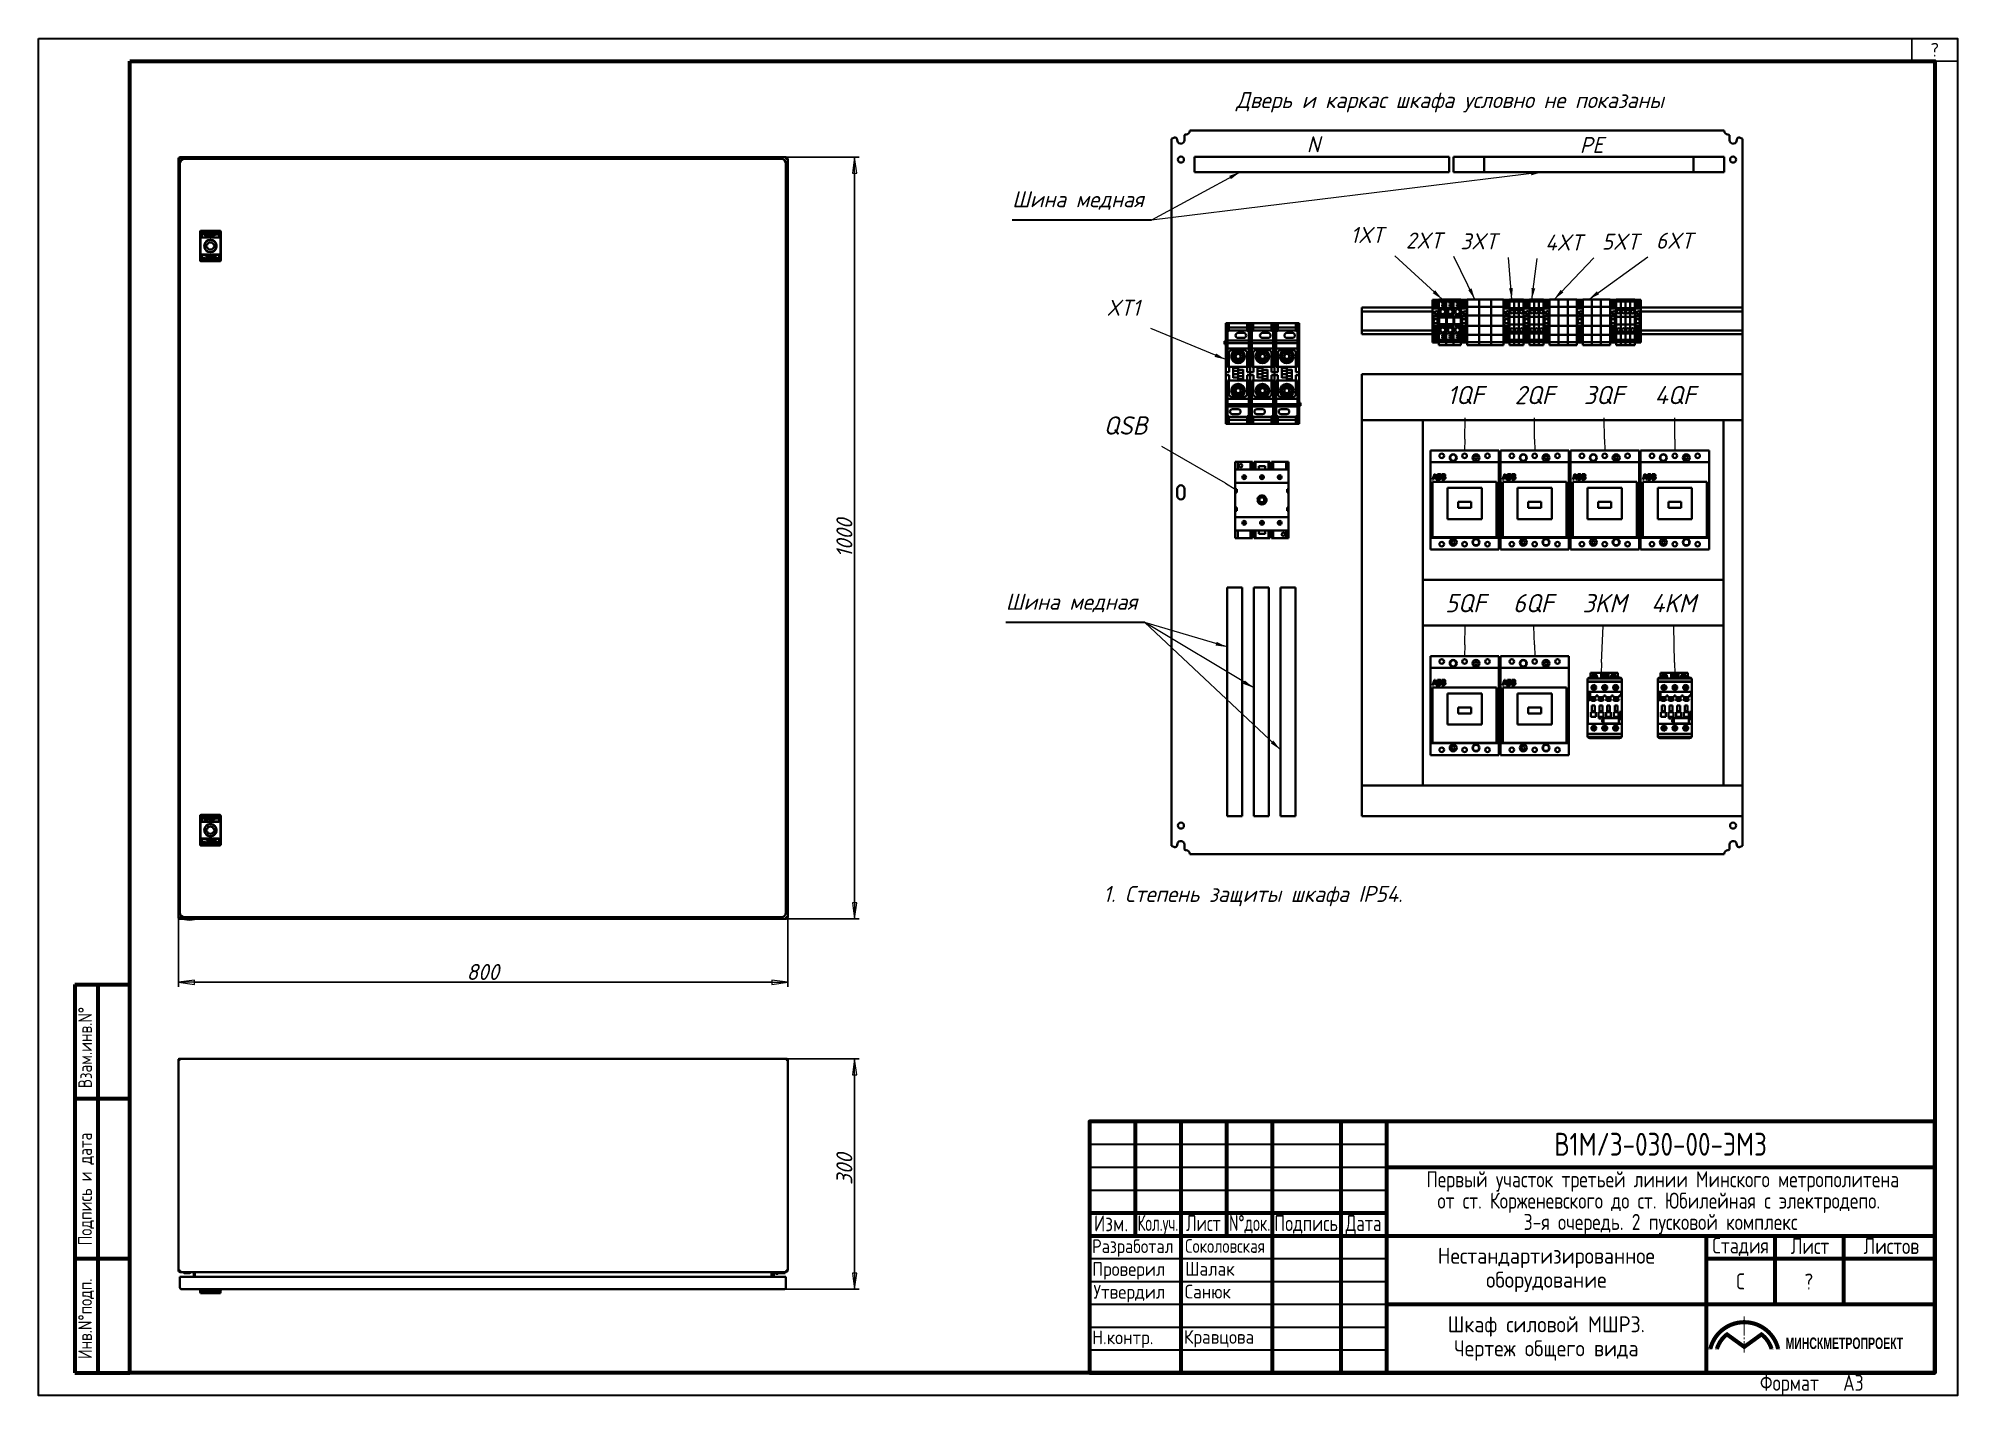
# Paper-space layout 'Лист1' of a CAD drawing. Header units: millimetres. Extents: x 3314 to 3734, y 565 to 862.
# The model-space entities are those that its viewports show. They can reach past a viewport. Long polylines and large blocks are cut down to what shows.
import ezdxf
from ezdxf.enums import TextEntityAlignment as Align

# ---------------------------------------------------------------- set-up
doc = ezdxf.new("R2010")
doc.units = ezdxf.units.MM
doc.header["$LTSCALE"] = 6
for name, color, linetype, lineweight in [('_Рамка', 7, 'Continuous', 25), ('Видимый контур (ГОСТ)', 7, 'Continuous', 35), ('Обозначение (ГОСТ)', 7, 'Continuous', 18), ('Размер (ГОСТ)', 7, 'Continuous', 18), ('ЭЛ_надписи', 7, 'Continuous', 30), ('Эскизная геометрия (ГОСТ)', 7, 'Continuous', 35)]:
    doc.layers.add(name, color=color, linetype=linetype, lineweight=lineweight)
doc.layers.add('ЭЛ', color=7, linetype='Continuous')
doc.layers.add('ЭЛЕКТР.', color=7, linetype='Continuous')
doc.styles.add('ISOCPEUR', font='isocpeur.ttf', dxfattribs={"width": 0.8})
doc.styles.add('ММП', font='isocpeur.ttf', dxfattribs={"width": 0.9})
doc.styles.add('Обычный текст (ГОСТ)', font='GOST_Common Italic.ttf')
doc.styles.add('Стиль текста104', font='GOST_Common Italic.ttf')
doc.styles.add('Увеличенный текст (ГОСТ)', font='GOST_Common Italic.ttf')
doc.dimstyles.new('Диаметр (ГОСТ)$7', dxfattribs={"dimscale": 6, "dimtxt": 3.5, "dimasz": 2.5, "dimexe": 1, "dimexo": 0, "dimgap": 0.5, "dimtad": 1, "dimrnd": 1e-08, "dimtxsty": 'Обычный текст (ГОСТ)', "dimblk": 'Filled-1', "dimcen": 0.09, "dimdle": 15, "dimclrd": 256, "dimclre": 256, "dimclrt": 256, "dimazin": 2, "dimtfac": 0.714286, "dimtdec": 3, "dimtmove": 0, "dimatfit": 3, "dimfxl": 1, "dimtolj": 1, "dimlwd": -1, "dimlwe": 25, "dimarcsym": 0})
doc.dimstyles.new('Обычный (ГОСТ)', dxfattribs={"dimscale": 6, "dimtxt": 3.5, "dimasz": 3.5, "dimexe": 1, "dimexo": 0, "dimgap": 0.5, "dimtad": 1, "dimrnd": 1e-08, "dimtxsty": 'Обычный текст (ГОСТ)', "dimblk": 'Filled-1', "dimcen": 0.09, "dimdle": 15, "dimclrd": 256, "dimclre": 256, "dimclrt": 256, "dimazin": 2, "dimtfac": 0.714286, "dimtdec": 3, "dimtmove": 0, "dimatfit": 3, "dimfxl": 1, "dimtolj": 1, "dimlwd": 25, "dimlwe": 25, "dimarcsym": 0})

psp = doc.layouts.new('Лист1')

# ---------------------------------------------------------------- texts
at = {"layer": 'ЭЛ', "style": 'ISOCPEUR', "width": 0.9}
psp.add_text('?', height=3, dxfattribs=at).set_placement((3729.02, 858.48), align=Align.CENTER)
at = {"layer": 'ЭЛ_надписи', "color": 7, "lineweight": 30, "style": 'ISOCPEUR'}
for s, width, p in [('Разработал', 0.85, (3544.62, 596.67)), ('Соколовская', 0.8, (3564.99, 596.72)), ('Проверил', 0.9, (3544.62, 591.67)), ('Шалак', 0.9, (3564.99, 591.72)), ('Утвердил', 0.9, (3544.92, 586.69)), ('Санюк', 0.9, (3564.89, 586.73)), ('Н.контр.', 0.9, (3544.62, 576.72)), ('Кравцова', 0.9, (3564.7, 576.82))]:
    psp.add_text(s, height=3, dxfattribs=dict(at, width=width)).set_placement(p)
at = {"layer": 'ЭЛЕКТР.', "ltscale": 0.5, "char_height": 3.5, "style": 'ММП'}
for s, width, insert, attachment_point, line_spacing_factor in [('\\pi8.76306;{\\W0.8;Первый участок третьей линии Минского метрополитена\\P\\pi9.39306; от ст. Корженевского до ст. Юбилейная с электродепо.           \\P\\pi30.04306;3-я очередь. 2 пусковой комплекс}', 119.7261, (3609.02, 614.56), 1, 0.8), ('Нестандартизированное оборудование ', 70, (3644.02, 592.98), 5, 0.9), ('Шкаф силовой МШР3.\\PЧертеж общего вида', 70, (3644.02, 577.98), 5, 0.9)]:
    psp.add_mtext_dynamic_manual_height_columns(s, width=width, gutter_width=25, heights=[15], dxfattribs=dict(at, insert=insert, attachment_point=attachment_point, line_spacing_factor=line_spacing_factor))

msp = doc.modelspace()

# ---------------------------------------------------------------- texts
at = {"layer": 'Обозначение (ГОСТ)', "char_height": 21, "attachment_point": 1, "style": 'Обычный текст (ГОСТ)'}
for s, insert, width in [('\\fGOST Common|b0|i1;Дверь и каркас шкафа условно не показаны', (1572.685, 1711.488), 583.71609), ('\\fGOST Common|b0|i1;PE', (2024.06, 1652.523), 33.41466)]:
    msp.add_mtext(s, dxfattribs=dict(at, insert=insert, width=width))
at = {"layer": 'Обозначение (ГОСТ)', "insert": (1665.411, 1653.355), "char_height": 21, "attachment_point": 1, "style": 'Обычный текст (ГОСТ)'}
msp.add_mtext('\\fGOST Common|b0|i1;N', dxfattribs=at)

# ---------------------------------------------------------------- blocks, each defined once
blk = doc.blocks.new('*U31')
at = {"color": 4, "lineweight": 60}
for p, q in [((21243.22, 46109.74), (21243.22, 46024.74)), ((21243.22, 46109.74), (21255.22, 46109.74)), ((21248.22, 46109.74), (21248.22, 46024.74)), ((21243.22, 46084.74), (21255.22, 46084.74)), ((21475.22, 46079.74), (21475.22, 46054.74)), ((21485.22, 46079.74), (21485.22, 46024.74)), ((21495.22, 46079.74), (21495.22, 46054.74)), ((21505.22, 46079.74), (21505.22, 46024.74)), ((21520.22, 46079.74), (21520.22, 46024.74)), ((21530.22, 46079.74), (21530.22, 46024.74)), ((21530.22, 46069.74), (21650.22, 46069.74)), ((21465.22, 46059.74), (21530.22, 46059.74)), ((21465.22, 46054.74), (21530.22, 46054.74)), ((21530.22, 46054.74), (21650.22, 46054.74)), ((21600.22, 46054.74), (21600.22, 46024.74)), ((21615.22, 46054.74), (21615.22, 46039.74)), ((21630.22, 46054.74), (21630.22, 46039.74)), ((21243.22, 46049.74), (21255.22, 46049.74)), ((21600.22, 46049.74), (21650.22, 46049.74)), ((21530.22, 46039.74), (21650.22, 46039.74)), ((21243.22, 46024.74), (21255.22, 46024.74))]:
    blk.add_line(p, q, dxfattribs=at)
at = {"color": 7, "lineweight": 30}
for p, q in [((21465.22, 46074.74), (21530.22, 46074.74)), ((21465.22, 46069.74), (21530.22, 46069.74)), ((21465.22, 46064.74), (21530.22, 46064.74)), ((21465.22, 46049.74), (21530.22, 46049.74)), ((21465.22, 46044.74), (21530.22, 46044.74)), ((21465.22, 46039.74), (21530.22, 46039.74)), ((21465.22, 46034.74), (21530.22, 46034.74)), ((21465.22, 46029.74), (21530.22, 46029.74))]:
    blk.add_line(p, q, dxfattribs=at)
blk.add_lwpolyline([(21235.22, 46316.74), (21655.22, 46316.74), (21655.22, 46019.74), (21235.22, 46019.74)], close=True, dxfattribs=at)
at = {"color": 4, "lineweight": 60}
for points in [[(21255.22, 46311.74), (21650.22, 46311.74), (21650.22, 46024.74), (21255.22, 46024.74)], [(21465.22, 46024.74), (21650.22, 46024.74), (21650.22, 46079.74), (21465.22, 46079.74)]]:
    blk.add_lwpolyline(points, close=True, dxfattribs=at)
at = {"color": 172}
for points in [[(21601.09, 46029.86, 0.9, 0.9, 0), (21601.09, 46029.96, 0.9, 0.9, -0.788931), (21615.94, 46029.96, 0.9, 0.9, 0), (21615.94, 46029.86, 0, 0, 0)], [(21602.54, 46029.86, 0.9, 0.9, 0), (21602.54, 46029.96, 0.9, 0.9, -0.168426), (21604.92, 46033.28, 0, 0, 0)], [(21612.3, 46033.15, 0.72, 0.72, -0.158796), (21614.5, 46029.96, 0.9, 0.9, 0), (21614.5, 46029.86, 0, 0, 0)]]:
    blk.add_lwpolyline(points, format="xyseb", dxfattribs=at)
for points, const_width in [([(21608.52, 46032.84), (21608.52, 46037.09)], 0.225), ([(21612.51, 46033.3), (21608.52, 46030.41), (21604.52, 46033.3)], 0.9), ([(21608.52, 46032.03), (21608.52, 46032.48)], 0.225), ([(21608.52, 46029.13), (21608.52, 46031.68)], 0.225)]:
    blk.add_lwpolyline(points, dxfattribs=dict(at, const_width=const_width))
at = {"color": 172, "const_width": 0.9}
blk.add_lwpolyline([(21614.5, 46029.96, 0.168426), (21612.11, 46033.28, 0.168426)], format="xyb", dxfattribs=at)
at = {"color": 7, "lineweight": 30, "style": 'ISOCPEUR', "width": 0.8}
for s, p in [('Взам.инв.N%%d', (21246.94, 46087.01)), ('Подпись и дата', (21246.93, 46052.63)), ('Инв.N%%dподп.', (21246.93, 46027.75))]:
    blk.add_text(s, height=3, rotation=90, dxfattribs=at).set_placement(p)
at = {"color": 7, "lineweight": 30, "style": 'ISOCPEUR'}
for s, width, p, p2 in [('Изм.', 0.838425, (21466.22, 46055.7), (21473.7, 46055.7)), ('Кол.уч.', 0.606854, (21475.77, 46055.77), (21484.69, 46055.77)), ('Лист', 0.722731, (21486.36, 46055.74), (21493.94, 46055.74)), ('N%%Dдок.', 0.678677, (21495.79, 46055.77), (21504.82, 46055.77)), ('Подпись', 0.8104, (21505.7, 46055.74), (21519.6, 46055.74)), ('Дата', 0.659629, (21521.28, 46055.74), (21529.13, 46055.74))]:
    blk.add_text(s, height=3.5, dxfattribs=dict(at, width=width)).set_placement(p, p2, align=Align.FIT)
at = {"color": 7, "lineweight": 30, "style": 'ISOCPEUR', "width": 0.8}
for s, p in [('Стадия', (21607.72, 46050.85)), ('Лист', (21622.92, 46050.73)), ('Листов', (21640.72, 46050.73))]:
    blk.add_text(s, height=3.5, dxfattribs=at).set_placement(p, align=Align.CENTER)
blk.add_text('Формат', height=3.5, dxfattribs=at).set_placement((21611.96, 46020.8))
at = {"color": 7, "insert": (21617.56, 46032.45), "char_height": 2.5, "width": 31.8132, "attachment_point": 1, "style": 'ISOCPEUR'}
blk.add_mtext('{\\fArial Narrow|b1|i0|c204|p34;МИНСКМЕТРОПРОЕКТ}', dxfattribs=at)
at = {"color": 5, "lineweight": 50, "style": 'ISOCPEUR', "width": 0.8}
blk.add_attdef('ШИФР_ОБЪЕКТА', text='', height=5, dxfattribs=at).set_placement((21590.22, 46074.74), align=Align.MIDDLE_CENTER)
at = {"color": 7, "lineweight": 30, "style": 'ISOCPEUR', "width": 0.8}
for tag, p in [('СТАДИЯ', (21607.72, 46044.74)), ('КОЛИЧЕСТВО_ЛИСТОВ_КОМПЛЕКТА', (21640.22, 46044.69))]:
    blk.add_attdef(tag, text='', height=3.5, dxfattribs=at).set_placement(p, align=Align.MIDDLE_CENTER)
blk.add_attdef('НОМЕР_ЛИСТА', text='', height=3.5, dxfattribs=at).set_placement((21622.66, 46044.69), align=Align.MIDDLE)
blk.add_attdef('ФОРМАТ', (21630.16, 46020.8), '', height=3.5, dxfattribs=at)
blk = doc.blocks.new('TT')
at = {"layer": 'Обозначение (ГОСТ)', "insert": (239.64, 75.23), "char_height": 3.5, "attachment_point": 7, "style": 'Обычный текст (ГОСТ)'}
blk.add_mtext('\\fGOST Common|b0|i1;\\W0.99;1. Степень защиты шкафа IP54.', dxfattribs=at)
blk = doc.blocks.new('Filled-1')
at = {"color": 0}
for p, q in [((0, 0), (-1, 0.14)), ((-1, 0.14), (-1, -0.14)), ((-1, 0), (0, 0)), ((-1, -0.14), (0, 0))]:
    blk.add_line(p, q, dxfattribs=at)
at = {"color": 0, "flags": 128}
blk.add_lwpolyline([(-1, -0.14), (0, 0), (-1, 0.14), (-1, -0.14)], dxfattribs=at)
at = {"color": 0}
blk.add_solid([(-1, -0.14), (0, 0), (-1, 0.14), (-1, -0.14)], dxfattribs=at)
blk = doc.blocks.new('*D18')
at = {"layer": 'Размер (ГОСТ)', "linetype": 'Continuous', "lineweight": 25, "transparency": 16777216}
for p, q in [((981.8, 1625.9), (1077.8, 1625.9)), ((1071.8, 1604.9), (1071.8, 646.9)), ((981.8, 625.9), (1077.8, 625.9))]:
    blk.add_line(p, q, dxfattribs=at)
at = {"layer": 'Размер (ГОСТ)', "linetype": 'Continuous', "lineweight": 25, "transparency": 16777216, "xscale": 21, "yscale": 21, "zscale": 21}
for p, rotation in [((1071.8, 1625.9), 90), ((1071.8, 625.9), 270)]:
    blk.add_blockref('Filled-1', p, dxfattribs=dict(at, rotation=rotation))
at = {"layer": 'Размер (ГОСТ)', "linetype": 'Continuous', "lineweight": 25, "transparency": 16777216, "insert": (1047.8, 1100.1), "char_height": 21, "attachment_point": 1, "rotation": 90, "style": 'Обычный текст (ГОСТ)'}
blk.add_mtext('\\A1;1000', dxfattribs=at)
blk = doc.blocks.new('*D19')
at = {"layer": 'Размер (ГОСТ)', "linetype": 'Continuous', "lineweight": 25, "transparency": 16777216}
for p, q in [((184, 627.1), (184, 536.7)), ((984, 628.1), (984, 536.7)), ((205, 542.7), (963, 542.7))]:
    blk.add_line(p, q, dxfattribs=at)
at = {"layer": 'Размер (ГОСТ)', "linetype": 'Continuous', "lineweight": 25, "transparency": 16777216, "xscale": 21, "yscale": 21, "zscale": 21, "rotation": 180}
blk.add_blockref('Filled-1', (184, 542.7), dxfattribs=at)
at = {"layer": 'Размер (ГОСТ)', "linetype": 'Continuous', "lineweight": 25, "transparency": 16777216, "xscale": 21, "yscale": 21, "zscale": 21}
blk.add_blockref('Filled-1', (984, 542.7), dxfattribs=at)
at = {"layer": 'Размер (ГОСТ)', "linetype": 'Continuous', "lineweight": 25, "transparency": 16777216, "insert": (562.2, 566.7), "char_height": 21, "attachment_point": 1, "style": 'Обычный текст (ГОСТ)'}
blk.add_mtext('\\A1;800', dxfattribs=at)
blk = doc.blocks.new('*D20')
at = {"layer": 'Размер (ГОСТ)', "linetype": 'Continuous', "lineweight": 25, "transparency": 16777216}
for p, q in [((981.8, 442.2), (1077.8, 442.2)), ((1071.8, 421.2), (1071.8, 160.6)), ((975.5, 139.6), (1077.8, 139.6))]:
    blk.add_line(p, q, dxfattribs=at)
at = {"layer": 'Размер (ГОСТ)', "linetype": 'Continuous', "lineweight": 25, "transparency": 16777216, "xscale": 21, "yscale": 21, "zscale": 21}
for p, rotation in [((1071.8, 442.2), 90), ((1071.8, 139.6), 270)]:
    blk.add_blockref('Filled-1', p, dxfattribs=dict(at, rotation=rotation))
at = {"layer": 'Размер (ГОСТ)', "linetype": 'Continuous', "lineweight": 25, "transparency": 16777216, "insert": (1047.8, 263.7), "char_height": 21, "attachment_point": 1, "rotation": 90, "style": 'Обычный текст (ГОСТ)'}
blk.add_mtext('\\A1; \\fGOST Common|b0|i1;300', dxfattribs=at)
blk = doc.blocks.new('Текст на выноске_1')
at = {"layer": 'Эскизная геометрия (ГОСТ)', "lineweight": 30}
blk.add_line((0, 0), (-8.7, 0), dxfattribs=at)
at = {"layer": 'Обозначение (ГОСТ)', "style": 'Стиль текста104'}
blk.add_text('Шина медная', height=0.9979, dxfattribs=at).set_placement((-8.7, 0.5), align=Align.BOTTOM_LEFT)
blk = doc.blocks.new('Текст на выноске_2')
at = {"layer": 'Эскизная геометрия (ГОСТ)', "lineweight": 30}
blk.add_line((0, 0), (-8.7, 0), dxfattribs=at)
at = {"layer": 'Обозначение (ГОСТ)', "style": 'Стиль текста104'}
blk.add_text('Шина медная', height=0.9979, dxfattribs=at).set_placement((-8.7, 0.5), align=Align.BOTTOM_LEFT)
blk = doc.blocks.new('Номера позиций1')
at = {"layer": 'Обозначение (ГОСТ)'}
for q in [(246.06, 189.52), (262.11, 180.23)]:
    blk.add_line((259.95, 181.48), q, dxfattribs=at)
at = {"layer": 'Обозначение (ГОСТ)', "insert": (238.09, 194.13), "char_height": 4, "attachment_point": 5, "style": 'Увеличенный текст (ГОСТ)'}
blk.add_mtext('QSB', dxfattribs=at)
blk = doc.blocks.new('Номера позиций2')
at = {"layer": 'Обозначение (ГОСТ)'}
for q in [(312.41, 195.78), (312.29, 188.66)]:
    blk.add_line((312.33, 191.16), q, dxfattribs=at)
at = {"layer": 'Обозначение (ГОСТ)', "insert": (312.49, 200.79), "char_height": 4, "attachment_point": 5, "style": 'Увеличенный текст (ГОСТ)'}
blk.add_mtext('1QF', dxfattribs=at)
blk = doc.blocks.new('Номера позиций3')
at = {"layer": 'Обозначение (ГОСТ)'}
for q in [(327.6, 195.78), (327.63, 188.66)]:
    blk.add_line((327.62, 191.16), q, dxfattribs=at)
at = {"layer": 'Обозначение (ГОСТ)', "insert": (327.58, 200.79), "char_height": 4, "attachment_point": 5, "style": 'Увеличенный текст (ГОСТ)'}
blk.add_mtext('2QF', dxfattribs=at)
blk = doc.blocks.new('Номера позиций4')
at = {"layer": 'Обозначение (ГОСТ)'}
for q in [(342.84, 195.78), (342.96, 188.66)]:
    blk.add_line((342.92, 191.16), q, dxfattribs=at)
at = {"layer": 'Обозначение (ГОСТ)', "insert": (342.76, 200.79), "char_height": 4, "attachment_point": 5, "style": 'Увеличенный текст (ГОСТ)'}
blk.add_mtext('3QF', dxfattribs=at)
blk = doc.blocks.new('Номера позиций5')
at = {"layer": 'Обозначение (ГОСТ)'}
for q in [(358.32, 195.78), (358.29, 188.66)]:
    blk.add_line((358.3, 191.16), q, dxfattribs=at)
at = {"layer": 'Обозначение (ГОСТ)', "insert": (358.34, 200.79), "char_height": 4, "attachment_point": 5, "style": 'Увеличенный текст (ГОСТ)'}
blk.add_mtext('4QF', dxfattribs=at)
blk = doc.blocks.new('Номера позиций6')
at = {"layer": 'Обозначение (ГОСТ)'}
for q in [(312.4, 150.24), (312.29, 143.66)]:
    blk.add_line((312.33, 146.16), q, dxfattribs=at)
at = {"layer": 'Обозначение (ГОСТ)', "insert": (312.47, 155.25), "char_height": 4, "attachment_point": 5, "style": 'Увеличенный текст (ГОСТ)'}
blk.add_mtext('5QF', dxfattribs=at)
blk = doc.blocks.new('Номера позиций7')
at = {"layer": 'Обозначение (ГОСТ)'}
for q in [(327.44, 150.24), (327.63, 143.66)]:
    blk.add_line((327.56, 146.16), q, dxfattribs=at)
at = {"layer": 'Обозначение (ГОСТ)', "insert": (327.3, 155.25), "char_height": 4, "attachment_point": 5, "style": 'Увеличенный текст (ГОСТ)'}
blk.add_mtext('6QF', dxfattribs=at)
blk = doc.blocks.new('Номера позиций8')
at = {"layer": 'Обозначение (ГОСТ)'}
for q in [(342.65, 150.24), (342.16, 139.75)]:
    blk.add_line((342.28, 142.24), q, dxfattribs=at)
at = {"layer": 'Обозначение (ГОСТ)', "insert": (342.88, 155.24), "char_height": 4, "attachment_point": 5, "style": 'Увеличенный текст (ГОСТ)'}
blk.add_mtext('3KM', dxfattribs=at)
blk = doc.blocks.new('Номера позиций9')
at = {"layer": 'Обозначение (ГОСТ)'}
for q in [(358.09, 150.24), (358.29, 139.75)]:
    blk.add_line((358.24, 142.25), q, dxfattribs=at)
at = {"layer": 'Обозначение (ГОСТ)', "insert": (358, 155.24), "char_height": 4, "attachment_point": 5, "style": 'Увеличенный текст (ГОСТ)'}
blk.add_mtext('4KM', dxfattribs=at)
blk = doc.blocks.new('Текст на выноске_3')
at = {"layer": 'Обозначение (ГОСТ)', "style": 'Стиль текста104'}
blk.add_text('XT1', height=0.998, dxfattribs=at).set_placement((-2.77, 0.5), align=Align.BOTTOM_LEFT)
blk = doc.blocks.new('Текст на выноске_4')
at = {"layer": 'Обозначение (ГОСТ)', "style": 'Стиль текста104'}
blk.add_text('1XT', height=0.998, dxfattribs=at).set_placement((-2.77, 0.5), align=Align.BOTTOM_LEFT)
blk = doc.blocks.new('Текст на выноске_5')
at = {"layer": 'Обозначение (ГОСТ)', "insert": (-3, 0.5), "char_height": 3.5, "attachment_point": 7, "style": 'Обычный текст (ГОСТ)'}
blk.add_mtext('\\A1;\\fGOST Common|b0|i1;\\H0.9979;2\\fGOST Common|b0|i1;\\H1.0079;XT', dxfattribs=at)
blk = doc.blocks.new('Текст на выноске_6')
at = {"layer": 'Обозначение (ГОСТ)', "insert": (-3, 0.5), "char_height": 3.5, "attachment_point": 7, "style": 'Обычный текст (ГОСТ)'}
blk.add_mtext('\\A1;\\fGOST Common|b0|i1;\\H0.9979;3\\fGOST Common|b0|i1;\\H1.0079;XT', dxfattribs=at)
blk = doc.blocks.new('Текст на выноске_7')
at = {"layer": 'Обозначение (ГОСТ)', "insert": (0.5, 0.5), "char_height": 3.5, "attachment_point": 7, "style": 'Обычный текст (ГОСТ)'}
blk.add_mtext('\\A1;\\fGOST Common|b0|i1;\\H0.9979;4\\fGOST Common|b0|i1;\\H1.0079;XT', dxfattribs=at)
blk = doc.blocks.new('Текст на выноске_8')
at = {"layer": 'Обозначение (ГОСТ)', "insert": (0.5, 0.5), "char_height": 3.5, "attachment_point": 7, "style": 'Обычный текст (ГОСТ)'}
blk.add_mtext('\\A1;\\fGOST Common|b0|i1;\\H0.9979;5\\fGOST Common|b0|i1;\\H1.0079;XT', dxfattribs=at)
blk = doc.blocks.new('Текст на выноске_9')
at = {"layer": 'Обозначение (ГОСТ)', "insert": (0.5, 0.5), "char_height": 3.5, "attachment_point": 7, "style": 'Обычный текст (ГОСТ)'}
blk.add_mtext('\\A1;\\fGOST Common|b0|i1;\\H0.9979;6\\fGOST Common|b0|i1;\\H1.0079;XT', dxfattribs=at)

# ---------------------------------------------------------------- dimensions: what is measured, and where the dimension line sits
at = {"layer": 'Размер (ГОСТ)', "linetype": 'Continuous', "lineweight": 25}
dim = msp.add_linear_dim(base=(1071.79, 625.854), p1=(981.79, 1625.854), p2=(981.79, 625.854), angle=90, dimstyle='Обычный (ГОСТ)', override={"dimgap": 0.5, "dimdec": 2, "dimtol": 0, "dimlim": 0, "dimtp": 0, "dimtm": 0, "dimtdec": 3, "dimtofl": 0, "dimatfit": 1}, dxfattribs=at)
dim.commit()
dim.dimension.update_dxf_attribs({"geometry": '*D18', "text_midpoint": (1071.79, 1125.854), "dimtype": 160})
dim = msp.add_linear_dim(base=(983.99, 542.665), p1=(183.99, 627.054), p2=(983.99, 628.054), dimstyle='Обычный (ГОСТ)', override={"dimgap": 0.5, "dimdec": 2, "dimtol": 0, "dimlim": 0, "dimtp": 0, "dimtm": 0, "dimtdec": 3, "dimtofl": 0, "dimatfit": 1}, dxfattribs=at)
dim.commit()
dim.dimension.update_dxf_attribs({"geometry": '*D19', "text_midpoint": (583.99, 542.665), "dimtype": 160})
dim = msp.add_linear_dim(base=(1071.79, 139.573), p1=(981.79, 442.175), p2=(975.49, 139.573), angle=90, text=' \\fGOST Common|b0|i1;300', dimstyle='Обычный (ГОСТ)', override={"dimgap": 0.5, "dimdec": 2, "dimtol": 0, "dimlim": 0, "dimtp": 0, "dimtm": 0, "dimtdec": 3, "dimtofl": 0, "dimatfit": 1}, dxfattribs=at)
dim.commit()
dim.dimension.update_dxf_attribs({"geometry": '*D20', "text_midpoint": (1071.79, 290.874), "dimtype": 160})

# ---------------------------------------------------------------- linework, layer by layer
at = {"layer": 'Видимый контур (ГОСТ)'}
for p, q in [((1487.695, 1649.921), (1491.695, 1651.921)), ((1487.695, 1649.921), (1487.695, 721.921)), ((1492.805, 1651.921), (1491.695, 1651.921)), ((1494.737, 1650.438), (1495.607, 1647.191)), ((1504.945, 1653.925), (1504.945, 1648.421)), ((2213.695, 1660.921), (1511.695, 1660.921)), ((1511.695, 1660.921), (1511.695, 1660.421)), ((2213.695, 1660.421), (2213.695, 1660.921)), ((2220.445, 1648.421), (2220.445, 1653.925)), ((2229.783, 1647.191), (2230.653, 1650.438)), ((2233.695, 1651.921), (2232.585, 1651.921)), ((2233.695, 1651.921), (2237.695, 1649.921)), ((2237.695, 1428.421), (2237.695, 1649.921)), ((183.99, 1623.654), (183.99, 627.054)), ((183.99, 1623.654), (186.19, 1623.654)), ((185.89, 1617.654), (185.89, 634.054)), ((981.79, 1625.854), (186.19, 1625.854)), ((186.19, 1623.654), (186.19, 1625.854)), ((975.49, 1623.654), (191.89, 1623.654)), ((981.49, 634.054), (981.49, 1617.654)), ((981.79, 1625.854), (981.79, 1623.654)), ((981.79, 1623.654), (983.99, 1623.654)), ((983.99, 628.054), (983.99, 1623.654)), ((1518.22, 1606.445), (1518.22, 1626.445)), ((1518.22, 1626.445), (1852.22, 1626.445)), ((1852.22, 1626.445), (1852.22, 1606.445)), ((1858.304, 1626.445), (1893.304, 1626.445)), ((1858.304, 1606.445), (1858.304, 1626.445)), ((1893.304, 1626.445), (1898.304, 1626.445)), ((1898.304, 1606.445), (1898.304, 1626.445)), ((1898.304, 1626.445), (1907.304, 1626.445)), ((1907.304, 1626.445), (2164.304, 1626.445)), ((2173.304, 1626.445), (2164.304, 1626.445)), ((2173.304, 1626.445), (2178.304, 1626.445)), ((2173.304, 1626.445), (2173.304, 1606.445)), ((2178.304, 1626.445), (2213.304, 1626.445)), ((2213.304, 1626.445), (2213.304, 1606.445)), ((1852.22, 1606.445), (1518.22, 1606.445)), ((1893.304, 1606.445), (1858.304, 1606.445)), ((1898.304, 1606.445), (1893.304, 1606.445)), ((1898.304, 1606.445), (1907.304, 1606.445)), ((2164.304, 1606.445), (1907.304, 1606.445)), ((2173.304, 1606.445), (2164.304, 1606.445)), ((2178.304, 1606.445), (2173.304, 1606.445)), ((2213.304, 1606.445), (2178.304, 1606.445)), ((212.39, 1490.354), (212.39, 1528.354)), ((212.778, 1521.555), (212.591, 1528.305)), ((212.784, 1521.104), (212.784, 1497.604)), ((238.39, 1529.354), (213.39, 1529.354)), ((214.19, 1521.555), (214.19, 1528.154)), ((214.19, 1521.555), (214.19, 1521.104)), ((214.19, 1521.054), (214.19, 1521.104)), ((214.44, 1528.154), (214.44, 1521.555)), ((214.44, 1521.104), (214.44, 1521.555)), ((214.44, 1521.054), (214.44, 1521.104)), ((214.79, 1528.754), (236.99, 1528.754)), ((236.99, 1528.504), (214.79, 1528.504)), ((214.79, 1520.704), (236.99, 1520.704)), ((214.79, 1520.454), (236.99, 1520.454)), ((214.981, 1526.431), (214.981, 1526.686)), ((215.032, 1524.898), (215.083, 1525.46)), ((215.952, 1526.84), (215.696, 1526.737)), ((215.696, 1526.737), (215.696, 1526.635)), ((215.798, 1527.351), (216.105, 1527.351)), ((215.849, 1525.154), (216.003, 1525.154)), ((216.922, 1527.095), (216.871, 1526.584)), ((216.871, 1525.971), (217.024, 1525.46)), ((217.024, 1525.46), (217.024, 1525.307)), ((217.127, 1525.46), (217.127, 1525.716)), ((218.097, 1526.533), (218.761, 1526.431)), ((218.761, 1525.92), (218.302, 1526.073)), ((218.353, 1525.051), (218.813, 1525.154)), ((218.761, 1526.431), (218.761, 1525.92)), ((218.813, 1525.154), (218.813, 1524.796)), ((218.966, 1527.351), (219.579, 1527.351)), ((218.966, 1524.643), (218.966, 1527.351)), ((219.579, 1524.643), (218.966, 1524.643)), ((219.068, 1523.366), (219.17, 1523.468)), ((219.068, 1523.11), (219.068, 1523.366)), ((219.63, 1523.672), (219.17, 1523.723)), ((219.17, 1523.468), (219.579, 1523.468)), ((219.323, 1523.928), (219.681, 1523.928)), ((219.732, 1524.081), (219.426, 1524.132)), ((219.477, 1522.906), (219.63, 1522.906)), ((219.579, 1527.351), (219.579, 1526.278)), ((219.579, 1525.767), (219.579, 1524.643)), ((219.579, 1523.468), (219.63, 1523.672)), ((219.681, 1523.928), (219.732, 1524.081)), ((220.09, 1522.395), (219.681, 1522.395)), ((220.192, 1525.051), (220.192, 1525.716)), ((220.805, 1525.205), (220.192, 1525.051)), ((221.316, 1524.387), (220.703, 1524.387)), ((220.703, 1523.621), (220.856, 1524.132)), ((220.754, 1524.949), (221.009, 1524.949)), ((220.805, 1525.92), (220.805, 1525.205)), ((220.856, 1524.132), (221.265, 1524.132)), ((221.009, 1525.205), (221.009, 1526.482)), ((221.009, 1526.482), (221.622, 1526.482)), ((221.112, 1523.468), (221.009, 1523.366)), ((221.009, 1523.366), (221.009, 1523.263)), ((221.009, 1523.263), (221.418, 1523.263)), ((221.214, 1523.876), (221.112, 1523.723)), ((221.112, 1523.723), (221.622, 1523.723)), ((221.571, 1523.468), (221.112, 1523.468)), ((221.725, 1523.876), (221.214, 1523.876)), ((221.265, 1524.132), (221.316, 1524.387)), ((221.622, 1523.723), (221.571, 1523.468)), ((221.622, 1526.482), (221.622, 1526.278)), ((221.929, 1526.073), (221.622, 1525.767)), ((221.622, 1525.767), (221.622, 1524.949)), ((221.725, 1524.234), (221.725, 1523.876)), ((222.082, 1526.073), (221.929, 1526.073)), ((222.287, 1524.643), (222.287, 1525.613)), ((222.849, 1524.643), (222.287, 1524.643)), ((222.287, 1524.387), (223.206, 1524.387)), ((222.287, 1522.804), (222.287, 1524.387)), ((223.206, 1522.804), (222.287, 1522.804)), ((223.206, 1524.132), (222.542, 1524.132)), ((222.542, 1524.132), (222.542, 1523.723)), ((222.542, 1523.723), (223.155, 1523.723)), ((223.155, 1523.468), (222.542, 1523.468)), ((222.542, 1523.468), (222.542, 1523.008)), ((222.542, 1523.008), (223.206, 1523.008)), ((222.849, 1525.971), (222.849, 1524.643)), ((223.053, 1525.409), (223.053, 1525.613)), ((223.155, 1523.723), (223.155, 1523.468)), ((223.206, 1524.387), (223.206, 1524.132)), ((223.206, 1523.008), (223.206, 1522.804)), ((224.943, 1525.46), (223.666, 1525.46)), ((223.666, 1524.387), (223.921, 1524.387)), ((223.666, 1522.804), (223.666, 1524.387)), ((223.921, 1522.804), (223.666, 1522.804)), ((223.717, 1525.767), (224.381, 1525.767)), ((223.921, 1524.387), (223.921, 1522.804)), ((224.177, 1525), (224.279, 1525)), ((224.637, 1523.468), (224.79, 1523.621)), ((224.637, 1523.468), (225.097, 1523.468)), ((225.352, 1523.263), (224.637, 1523.263)), ((224.943, 1523.621), (224.79, 1523.621)), ((224.841, 1523.008), (224.943, 1523.008)), ((225.301, 1522.855), (224.892, 1522.752)), ((224.943, 1525.665), (224.943, 1525.46)), ((224.943, 1525.256), (224.943, 1524.898)), ((225.097, 1523.468), (224.943, 1523.621)), ((224.943, 1523.008), (225.301, 1523.11)), ((225.097, 1526.84), (225.097, 1526.942)), ((225.25, 1526.686), (225.097, 1526.84)), ((225.148, 1526.482), (225.761, 1526.482)), ((225.148, 1524.643), (225.148, 1526.482)), ((225.761, 1524.643), (225.148, 1524.643)), ((225.301, 1523.11), (225.301, 1522.855)), ((225.505, 1527.351), (225.659, 1527.351)), ((225.659, 1527.351), (225.761, 1527.248)), ((225.761, 1527.248), (225.761, 1526.993)), ((225.761, 1526.482), (225.761, 1524.643)), ((225.812, 1523.212), (225.812, 1523.417)), ((225.914, 1525.511), (225.914, 1525.613)), ((226.067, 1523.314), (226.067, 1523.212)), ((226.067, 1523.212), (226.323, 1523.008)), ((226.629, 1523.519), (226.323, 1523.621)), ((226.323, 1523.008), (226.68, 1523.059)), ((226.68, 1522.804), (226.323, 1522.752)), ((226.374, 1523.876), (226.629, 1523.825)), ((226.629, 1523.825), (226.629, 1523.519)), ((226.68, 1523.059), (226.68, 1522.804)), ((226.782, 1526.533), (227.242, 1526.431)), ((227.242, 1524.745), (226.782, 1524.592)), ((227.242, 1526.022), (226.936, 1526.073)), ((227.14, 1523.672), (227.549, 1524.081)), ((227.293, 1523.621), (227.14, 1523.672)), ((227.242, 1527.351), (227.855, 1527.351)), ((227.242, 1526.431), (227.242, 1527.351)), ((227.242, 1525.205), (227.242, 1526.022)), ((227.242, 1524.643), (227.242, 1524.745)), ((227.855, 1524.643), (227.242, 1524.643)), ((227.293, 1523.161), (227.293, 1523.621)), ((227.549, 1524.081), (227.549, 1523.825)), ((227.549, 1523.825), (227.855, 1523.825)), ((227.855, 1523.621), (227.549, 1523.621)), ((227.549, 1523.621), (227.549, 1523.11)), ((227.549, 1523.11), (227.651, 1523.008)), ((227.906, 1522.804), (227.6, 1522.752)), ((227.651, 1523.008), (227.906, 1523.059)), ((227.855, 1527.351), (227.855, 1524.643)), ((227.855, 1523.825), (227.855, 1523.621)), ((227.906, 1523.059), (227.906, 1522.804)), ((228.06, 1525.46), (228.06, 1525.665)), ((228.366, 1522.804), (228.366, 1523.825)), ((228.366, 1523.825), (228.622, 1523.825)), ((228.622, 1522.804), (228.366, 1522.804)), ((228.622, 1523.825), (228.622, 1523.723)), ((228.622, 1523.263), (228.622, 1522.804)), ((228.673, 1525.767), (229.388, 1525.767)), ((229.95, 1525.46), (228.673, 1525.409)), ((229.03, 1523.519), (228.826, 1523.621)), ((229.184, 1523.723), (229.03, 1523.519)), ((229.184, 1525), (229.337, 1525)), ((229.644, 1524.132), (229.746, 1524.234)), ((229.644, 1524.03), (229.644, 1524.132)), ((229.899, 1524.03), (229.644, 1524.03)), ((229.644, 1523.825), (229.899, 1523.825)), ((229.644, 1522.804), (229.644, 1523.825)), ((229.899, 1522.804), (229.644, 1522.804)), ((229.746, 1524.234), (229.899, 1524.234)), ((229.899, 1524.234), (229.899, 1524.03)), ((229.899, 1523.825), (229.899, 1522.804)), ((229.95, 1525.613), (229.95, 1525.46)), ((229.95, 1525.256), (229.95, 1524.898)), ((230.205, 1524.643), (230.205, 1526.482)), ((230.205, 1526.482), (230.819, 1526.482)), ((230.819, 1524.643), (230.205, 1524.643)), ((230.819, 1526.482), (230.87, 1526.124)), ((230.819, 1525.307), (230.819, 1524.643)), ((230.921, 1523.621), (230.819, 1523.621)), ((231.227, 1522.804), (230.87, 1522.752)), ((231.227, 1523.519), (230.921, 1523.621)), ((230.972, 1523.876), (231.227, 1523.825)), ((230.972, 1523.008), (231.227, 1523.059)), ((231.534, 1525.818), (231.227, 1525.92)), ((231.227, 1523.825), (231.227, 1523.519)), ((231.227, 1523.059), (231.227, 1522.804)), ((232.3, 1526.482), (236.694, 1526.482)), ((232.3, 1524.643), (232.3, 1526.482)), ((236.694, 1524.643), (232.3, 1524.643)), ((236.694, 1526.482), (236.694, 1524.643)), ((237.34, 1521.555), (237.34, 1528.154)), ((237.34, 1521.555), (237.34, 1521.104)), ((237.34, 1521.104), (237.34, 1521.054)), ((237.59, 1528.154), (237.59, 1521.555)), ((237.59, 1521.104), (237.59, 1521.555)), ((237.59, 1521.104), (237.59, 1521.054)), ((238.996, 1497.604), (238.996, 1521.104)), ((239.189, 1528.305), (239.003, 1521.555)), ((239.39, 1490.354), (239.39, 1528.354)), ((212.591, 1490.402), (212.778, 1497.152)), ((213.39, 1489.354), (238.39, 1489.354)), ((214.19, 1497.604), (214.19, 1497.654)), ((214.19, 1497.604), (214.19, 1497.152)), ((214.19, 1490.554), (214.19, 1497.152)), ((214.44, 1497.654), (214.44, 1497.604)), ((214.44, 1497.152), (214.44, 1497.604)), ((214.44, 1497.152), (214.44, 1490.554)), ((214.79, 1498.254), (236.99, 1498.254)), ((236.99, 1498.004), (214.79, 1498.004)), ((236.99, 1490.204), (214.79, 1490.204)), ((236.99, 1489.954), (214.79, 1489.954)), ((215.086, 1492.225), (215.086, 1494.064)), ((215.086, 1494.064), (219.48, 1494.064)), ((219.48, 1492.225), (215.086, 1492.225)), ((218.032, 1510.854), (221.436, 1510.854)), ((218.032, 1507.854), (221.436, 1507.854)), ((219.48, 1494.064), (219.48, 1492.225)), ((220.247, 1492.889), (220.553, 1492.787)), ((220.553, 1495.903), (220.911, 1495.955)), ((220.553, 1495.648), (220.553, 1495.903)), ((220.808, 1495.699), (220.553, 1495.648)), ((220.553, 1494.882), (220.553, 1495.188)), ((220.553, 1495.188), (220.86, 1495.086)), ((220.808, 1494.831), (220.553, 1494.882)), ((220.86, 1495.086), (220.962, 1495.086)), ((220.962, 1492.225), (220.911, 1492.583)), ((220.962, 1493.4), (220.962, 1494.064)), ((220.962, 1494.064), (221.575, 1494.064)), ((221.575, 1492.225), (220.962, 1492.225)), ((221.86, 1510.854), (221.436, 1510.854)), ((221.436, 1507.854), (221.86, 1507.854)), ((221.575, 1494.064), (221.575, 1492.225)), ((221.83, 1493.451), (221.83, 1493.809)), ((221.83, 1493.247), (223.108, 1493.298)), ((221.83, 1493.094), (221.83, 1493.247)), ((221.881, 1494.882), (221.881, 1495.903)), ((221.881, 1495.903), (222.137, 1495.903)), ((222.137, 1494.882), (221.881, 1494.882)), ((221.881, 1494.473), (221.881, 1494.677)), ((221.881, 1494.677), (222.137, 1494.677)), ((222.035, 1494.473), (221.881, 1494.473)), ((222.137, 1494.575), (222.035, 1494.473)), ((222.137, 1495.903), (222.137, 1494.882)), ((222.137, 1494.677), (222.137, 1494.575)), ((223.108, 1492.94), (222.392, 1492.94)), ((222.597, 1493.707), (222.443, 1493.707)), ((222.597, 1494.984), (222.75, 1495.188)), ((222.75, 1495.188), (222.954, 1495.086)), ((223.159, 1495.444), (223.159, 1495.903)), ((223.159, 1495.903), (223.414, 1495.903)), ((223.159, 1494.882), (223.159, 1494.984)), ((223.414, 1494.882), (223.159, 1494.882)), ((223.414, 1495.903), (223.414, 1494.882)), ((223.721, 1493.247), (223.721, 1493.042)), ((223.874, 1495.903), (224.18, 1495.955)), ((223.874, 1495.648), (223.874, 1495.903)), ((224.129, 1495.699), (223.874, 1495.648)), ((223.925, 1494.882), (223.925, 1495.086)), ((223.925, 1495.086), (224.231, 1495.086)), ((224.231, 1494.882), (223.925, 1494.882)), ((223.925, 1491.357), (223.925, 1494.064)), ((223.925, 1494.064), (224.538, 1494.064)), ((224.538, 1491.357), (223.925, 1491.357)), ((224.231, 1495.597), (224.129, 1495.699)), ((224.231, 1495.086), (224.231, 1495.597)), ((224.64, 1495.035), (224.231, 1494.626)), ((224.231, 1494.626), (224.231, 1494.882)), ((224.487, 1495.546), (224.487, 1495.086)), ((224.487, 1495.086), (224.64, 1495.035)), ((224.538, 1493.962), (224.998, 1494.115)), ((224.538, 1494.064), (224.538, 1493.962)), ((224.538, 1493.502), (224.538, 1492.685)), ((224.538, 1492.685), (224.845, 1492.634)), ((224.998, 1492.174), (224.538, 1492.276)), ((224.538, 1492.276), (224.538, 1491.357)), ((225.1, 1495.903), (225.458, 1495.955)), ((225.1, 1495.648), (225.1, 1495.903)), ((225.458, 1495.699), (225.1, 1495.648)), ((225.151, 1494.882), (225.151, 1495.188)), ((225.151, 1495.188), (225.458, 1495.086)), ((225.407, 1494.831), (225.151, 1494.882)), ((225.713, 1495.495), (225.458, 1495.699)), ((225.713, 1495.393), (225.713, 1495.495)), ((225.866, 1493.196), (225.866, 1493.094)), ((225.969, 1495.495), (225.969, 1495.29)), ((226.02, 1492.225), (226.02, 1494.064)), ((226.02, 1494.064), (226.633, 1494.064)), ((226.633, 1492.225), (226.02, 1492.225)), ((226.02, 1491.459), (226.02, 1491.714)), ((226.122, 1491.357), (226.02, 1491.459)), ((226.275, 1491.357), (226.122, 1491.357)), ((226.428, 1495.444), (227.144, 1495.444)), ((226.479, 1495.852), (226.888, 1495.955)), ((226.479, 1495.597), (226.479, 1495.852)), ((226.837, 1495.699), (226.479, 1495.597)), ((226.531, 1492.021), (226.684, 1491.867)), ((226.633, 1494.064), (226.633, 1492.225)), ((227.144, 1495.239), (226.684, 1495.239)), ((226.684, 1495.239), (226.837, 1495.086)), ((226.684, 1491.867), (226.684, 1491.765)), ((226.939, 1495.699), (226.837, 1495.699)), ((226.837, 1495.086), (226.99, 1495.086)), ((226.837, 1493.451), (226.837, 1493.809)), ((226.837, 1493.042), (226.837, 1493.247)), ((226.837, 1493.247), (228.114, 1493.247)), ((227.144, 1495.239), (226.99, 1495.086)), ((228.063, 1492.94), (227.399, 1492.94)), ((227.603, 1493.707), (227.501, 1493.707)), ((227.859, 1494.32), (227.859, 1495.903)), ((227.859, 1495.903), (228.114, 1495.903)), ((228.114, 1494.32), (227.859, 1494.32)), ((228.114, 1495.903), (228.114, 1494.32)), ((228.574, 1495.699), (228.574, 1495.903)), ((228.574, 1495.903), (229.494, 1495.903)), ((229.238, 1495.699), (228.574, 1495.699)), ((228.574, 1494.32), (228.574, 1494.575)), ((228.574, 1494.575), (229.238, 1494.575)), ((229.494, 1494.32), (228.574, 1494.32)), ((228.625, 1494.984), (228.625, 1495.239)), ((228.625, 1495.239), (229.238, 1495.239)), ((229.238, 1494.984), (228.625, 1494.984)), ((228.727, 1493.298), (228.727, 1493.094)), ((228.932, 1492.736), (228.932, 1494.064)), ((228.932, 1494.064), (229.494, 1494.064)), ((229.238, 1495.239), (229.238, 1495.699)), ((229.238, 1494.575), (229.238, 1494.984)), ((229.494, 1495.903), (229.494, 1494.32)), ((229.494, 1494.064), (229.494, 1493.094)), ((229.698, 1492.634), (229.851, 1492.634)), ((229.851, 1492.634), (230.158, 1492.94)), ((230.344, 1510.854), (229.92, 1510.854)), ((230.344, 1507.854), (229.92, 1507.854)), ((230.056, 1494.473), (230.056, 1494.831)), ((230.056, 1494.831), (230.567, 1494.831)), ((230.158, 1494.984), (230.209, 1495.239)), ((230.669, 1494.984), (230.158, 1494.984)), ((230.158, 1492.94), (230.158, 1493.758)), ((230.158, 1492.225), (230.158, 1492.429)), ((230.771, 1492.225), (230.158, 1492.225)), ((230.209, 1495.239), (230.669, 1495.239)), ((233.748, 1510.854), (230.344, 1510.854)), ((233.748, 1507.854), (230.344, 1507.854)), ((230.771, 1495.444), (230.362, 1495.444)), ((230.515, 1494.575), (230.464, 1494.32)), ((230.464, 1494.32), (231.077, 1494.32)), ((230.924, 1494.575), (230.515, 1494.575)), ((230.567, 1494.831), (230.669, 1494.984)), ((230.669, 1495.239), (230.771, 1495.341)), ((230.771, 1495.341), (230.771, 1495.444)), ((231.026, 1493.758), (230.771, 1493.758)), ((230.771, 1493.502), (230.771, 1492.225)), ((231.077, 1495.086), (230.924, 1494.575)), ((230.975, 1493.502), (231.588, 1493.656)), ((230.975, 1492.787), (230.975, 1493.502)), ((231.588, 1493.656), (231.588, 1492.991)), ((231.691, 1496.312), (232.099, 1496.312)), ((232.099, 1494.78), (232.048, 1494.626)), ((232.048, 1494.626), (232.355, 1494.575)), ((232.457, 1494.78), (232.099, 1494.78)), ((232.304, 1495.801), (232.15, 1495.801)), ((232.201, 1495.239), (232.15, 1495.035)), ((232.15, 1495.035), (232.61, 1494.984)), ((232.61, 1495.239), (232.201, 1495.239)), ((232.201, 1492.94), (232.201, 1494.064)), ((232.201, 1494.064), (232.815, 1494.064)), ((232.201, 1491.357), (232.201, 1492.429)), ((232.815, 1491.357), (232.201, 1491.357)), ((232.385, 1509.604), (233.886, 1509.604)), ((233.886, 1509.104), (232.385, 1509.104)), ((232.712, 1495.341), (232.61, 1495.239)), ((232.712, 1495.597), (232.712, 1495.341)), ((232.815, 1494.064), (232.815, 1491.357)), ((232.968, 1493.553), (232.968, 1493.911)), ((233.428, 1493.656), (232.968, 1493.553)), ((233.019, 1492.276), (233.019, 1492.787)), ((233.019, 1492.787), (233.479, 1492.634)), ((233.683, 1492.174), (233.019, 1492.276)), ((234.654, 1493.247), (234.654, 1492.991)), ((234.756, 1493.247), (234.756, 1493.4)), ((234.909, 1492.736), (234.756, 1493.247)), ((234.858, 1491.612), (234.909, 1492.123)), ((235.982, 1491.357), (235.676, 1491.357)), ((235.931, 1493.553), (235.778, 1493.553)), ((235.829, 1491.867), (236.084, 1491.97)), ((236.084, 1491.97), (236.084, 1492.072)), ((236.748, 1493.809), (236.697, 1493.247)), ((236.8, 1492.276), (236.8, 1492.021)), ((237.34, 1497.604), (237.34, 1497.654)), ((237.34, 1497.604), (237.34, 1497.152)), ((237.34, 1490.554), (237.34, 1497.152)), ((237.59, 1497.654), (237.59, 1497.604)), ((237.59, 1497.152), (237.59, 1497.604)), ((237.59, 1497.152), (237.59, 1490.554)), ((239.003, 1497.152), (239.189, 1490.402)), ((1838.641, 1438.771), (1830.641, 1438.771)), ((1830.641, 1438.721), (1830.641, 1438.771)), ((1830.641, 1438.46), (1830.641, 1438.721)), ((1830.641, 1438.721), (1838.641, 1438.721)), ((1830.641, 1436.72), (1830.641, 1438.46)), ((1830.641, 1436.5), (1830.641, 1436.72)), ((1830.641, 1436.72), (1838.641, 1436.72)), ((1830.641, 1436.5), (1830.641, 1436.319)), ((1838.641, 1438.92), (1838.641, 1439.181)), ((1838.641, 1439.181), (1848.341, 1439.181)), ((1838.641, 1438.92), (1838.641, 1437.181)), ((1838.641, 1436.955), (1838.641, 1437.181)), ((1838.641, 1437.181), (1848.341, 1437.181)), ((1838.641, 1436.665), (1838.641, 1436.955)), ((1838.641, 1436.5), (1838.641, 1436.665)), ((1838.641, 1436.5), (1838.641, 1436.319)), ((1848.341, 1439.181), (1848.341, 1438.92)), ((1848.341, 1438.92), (1848.341, 1439.181)), ((1848.341, 1439.181), (1858.041, 1439.181)), ((1848.341, 1438.92), (1848.341, 1437.181)), ((1848.341, 1438.92), (1848.341, 1438.92)), ((1848.341, 1438.92), (1848.341, 1437.181)), ((1848.341, 1437.181), (1848.341, 1436.955)), ((1848.341, 1436.955), (1848.341, 1437.181)), ((1848.341, 1437.181), (1858.041, 1437.181)), ((1848.341, 1436.955), (1848.341, 1436.604)), ((1848.341, 1436.604), (1848.341, 1436.955)), ((1848.341, 1436.604), (1848.341, 1436.39)), ((1848.341, 1436.604), (1848.341, 1436.39)), ((1858.041, 1439.181), (1858.041, 1438.92)), ((1858.041, 1438.92), (1858.041, 1439.181)), ((1858.041, 1439.181), (1867.741, 1439.181)), ((1858.041, 1438.92), (1858.041, 1437.181)), ((1858.041, 1438.92), (1858.041, 1438.92)), ((1858.041, 1438.92), (1858.041, 1437.181)), ((1858.041, 1437.181), (1858.041, 1436.955)), ((1858.041, 1436.955), (1858.041, 1437.181)), ((1858.041, 1437.181), (1867.741, 1437.181)), ((1858.041, 1436.955), (1858.041, 1436.604)), ((1858.041, 1436.604), (1858.041, 1436.955)), ((1858.041, 1436.604), (1858.041, 1436.39)), ((1858.041, 1436.604), (1858.041, 1436.39)), ((1867.741, 1439.181), (1867.741, 1438.92)), ((1867.741, 1439.181), (1867.941, 1439.181)), ((1867.941, 1438.834), (1867.741, 1439.181)), ((1867.741, 1438.92), (1867.941, 1438.694)), ((1867.741, 1438.92), (1867.741, 1437.181)), ((1867.941, 1438.694), (1867.741, 1438.92)), ((1867.741, 1438.92), (1867.741, 1438.92)), ((1867.741, 1437.181), (1867.741, 1436.955)), ((1867.941, 1436.834), (1867.741, 1437.181)), ((1867.741, 1436.955), (1867.741, 1436.604)), ((1867.941, 1436.635), (1867.741, 1436.39)), ((1867.741, 1436.604), (1867.741, 1436.39)), ((1867.941, 1439.181), (1867.941, 1438.834)), ((1867.941, 1438.834), (1867.941, 1438.721)), ((1875.941, 1438.771), (1867.941, 1438.771)), ((1867.941, 1438.46), (1867.941, 1438.721)), ((1867.941, 1438.721), (1875.941, 1438.721)), ((1867.941, 1436.834), (1867.941, 1438.46)), ((1867.941, 1436.834), (1867.941, 1436.773)), ((1867.941, 1436.773), (1867.941, 1436.72)), ((1867.941, 1436.5), (1867.941, 1436.72)), ((1867.941, 1436.72), (1875.941, 1436.72)), ((1867.941, 1436.5), (1867.941, 1436.319)), ((1891.841, 1439.181), (1875.941, 1439.181)), ((1875.941, 1429.538), (1875.941, 1439.181)), ((1891.841, 1429.538), (1891.841, 1439.181)), ((1907.741, 1439.181), (1891.841, 1439.181)), ((1891.841, 1429.538), (1891.841, 1439.181)), ((1907.741, 1429.538), (1907.741, 1439.181)), ((1923.641, 1439.181), (1907.741, 1439.181)), ((1907.741, 1429.538), (1907.741, 1439.181)), ((1923.641, 1429.538), (1923.641, 1439.181)), ((1931.641, 1438.771), (1923.641, 1438.771)), ((1923.641, 1438.721), (1931.641, 1438.721)), ((1923.641, 1436.72), (1931.641, 1436.72)), ((1931.641, 1438.92), (1931.641, 1439.181)), ((1931.641, 1439.181), (1937.741, 1439.181)), ((1931.641, 1438.92), (1931.641, 1437.181)), ((1931.641, 1436.955), (1931.641, 1437.181)), ((1931.641, 1437.181), (1937.741, 1437.181)), ((1931.641, 1436.665), (1931.641, 1436.955)), ((1931.641, 1436.5), (1931.641, 1436.665)), ((1931.641, 1436.5), (1931.641, 1436.319)), ((1937.741, 1439.181), (1937.741, 1438.92)), ((1937.741, 1438.92), (1937.741, 1439.181)), ((1937.741, 1439.181), (1943.841, 1439.181)), ((1937.741, 1438.92), (1937.741, 1437.181)), ((1937.741, 1438.92), (1937.741, 1437.181)), ((1937.741, 1436.955), (1937.741, 1437.181)), ((1937.741, 1436.955), (1937.741, 1437.181)), ((1937.741, 1437.181), (1943.841, 1437.181)), ((1937.741, 1436.955), (1937.741, 1436.604)), ((1937.741, 1436.604), (1937.741, 1436.955)), ((1937.741, 1436.604), (1937.741, 1436.39)), ((1937.741, 1436.39), (1937.741, 1436.604)), ((1943.841, 1439.181), (1943.841, 1438.92)), ((1943.841, 1438.92), (1943.841, 1439.181)), ((1943.841, 1439.181), (1949.941, 1439.181)), ((1943.841, 1438.92), (1943.841, 1437.181)), ((1943.841, 1438.92), (1943.841, 1437.181)), ((1943.841, 1436.955), (1943.841, 1437.181)), ((1943.841, 1436.955), (1943.841, 1437.181)), ((1943.841, 1437.181), (1949.941, 1437.181)), ((1943.841, 1436.955), (1943.841, 1436.604)), ((1943.841, 1436.604), (1943.841, 1436.955)), ((1943.841, 1436.604), (1943.841, 1436.39)), ((1943.841, 1436.39), (1943.841, 1436.604)), ((1949.941, 1439.181), (1949.941, 1438.92)), ((1949.941, 1438.92), (1949.941, 1437.181)), ((1957.941, 1438.771), (1949.941, 1438.771)), ((1949.941, 1438.721), (1957.941, 1438.721)), ((1949.941, 1436.955), (1949.941, 1437.181)), ((1949.941, 1436.955), (1949.941, 1436.665)), ((1949.941, 1436.72), (1957.941, 1436.72)), ((1949.941, 1436.5), (1949.941, 1436.665)), ((1949.941, 1436.5), (1949.941, 1436.319)), ((1957.941, 1438.92), (1957.941, 1439.181)), ((1957.941, 1439.181), (1964.041, 1439.181)), ((1957.941, 1438.92), (1957.941, 1437.181)), ((1957.941, 1436.955), (1957.941, 1437.181)), ((1957.941, 1437.181), (1964.041, 1437.181)), ((1957.941, 1436.665), (1957.941, 1436.955)), ((1957.941, 1436.5), (1957.941, 1436.665)), ((1957.941, 1436.5), (1957.941, 1436.319)), ((1964.041, 1439.181), (1964.041, 1438.92)), ((1964.041, 1438.92), (1964.041, 1439.181)), ((1964.041, 1439.181), (1970.141, 1439.181)), ((1964.041, 1438.92), (1964.041, 1437.181)), ((1964.041, 1438.92), (1964.041, 1437.181)), ((1964.041, 1436.955), (1964.041, 1437.181)), ((1964.041, 1436.955), (1964.041, 1437.181)), ((1964.041, 1437.181), (1970.141, 1437.181)), ((1964.041, 1436.955), (1964.041, 1436.604)), ((1964.041, 1436.604), (1964.041, 1436.955)), ((1964.041, 1436.604), (1964.041, 1436.39)), ((1964.041, 1436.39), (1964.041, 1436.604)), ((1970.141, 1439.181), (1970.141, 1438.92)), ((1970.141, 1438.92), (1970.141, 1439.181)), ((1970.141, 1439.181), (1976.241, 1439.181)), ((1970.141, 1438.92), (1970.141, 1437.181)), ((1970.141, 1438.92), (1970.141, 1437.181)), ((1970.141, 1436.955), (1970.141, 1437.181)), ((1970.141, 1436.955), (1970.141, 1437.181)), ((1970.141, 1437.181), (1976.241, 1437.181)), ((1970.141, 1436.955), (1970.141, 1436.604)), ((1970.141, 1436.604), (1970.141, 1436.955)), ((1970.141, 1436.604), (1970.141, 1436.39)), ((1970.141, 1436.39), (1970.141, 1436.604)), ((1976.241, 1439.181), (1976.241, 1438.92)), ((1976.241, 1438.92), (1976.241, 1437.181)), ((1984.241, 1438.771), (1976.241, 1438.771)), ((1976.241, 1438.721), (1984.241, 1438.721)), ((1976.241, 1436.955), (1976.241, 1437.181)), ((1976.241, 1436.955), (1976.241, 1436.665)), ((1976.241, 1436.72), (1984.241, 1436.72)), ((1976.241, 1436.5), (1976.241, 1436.665)), ((1976.241, 1436.5), (1976.241, 1436.319)), ((1996.141, 1439.181), (1984.241, 1439.181)), ((1984.241, 1429.538), (1984.241, 1439.181)), ((1996.141, 1429.538), (1996.141, 1439.181)), ((2008.041, 1439.181), (1996.141, 1439.181)), ((1996.141, 1429.538), (1996.141, 1439.181)), ((2008.041, 1429.538), (2008.041, 1439.181)), ((2019.941, 1439.181), (2008.041, 1439.181)), ((2008.041, 1429.538), (2008.041, 1439.181)), ((2019.941, 1429.538), (2019.941, 1439.181)), ((2027.941, 1438.771), (2019.941, 1438.771)), ((2019.941, 1438.721), (2027.941, 1438.721)), ((2019.941, 1436.72), (2027.941, 1436.72)), ((2039.841, 1439.181), (2027.941, 1439.181)), ((2027.941, 1429.538), (2027.941, 1439.181)), ((2039.841, 1429.538), (2039.841, 1439.181)), ((2051.741, 1439.181), (2039.841, 1439.181)), ((2039.841, 1429.538), (2039.841, 1439.181)), ((2051.741, 1429.538), (2051.741, 1439.181)), ((2063.641, 1439.181), (2051.741, 1439.181)), ((2051.741, 1429.538), (2051.741, 1439.181)), ((2063.641, 1429.538), (2063.641, 1439.181)), ((2071.641, 1438.771), (2063.641, 1438.771)), ((2063.641, 1438.721), (2071.641, 1438.721)), ((2063.641, 1436.72), (2071.641, 1436.72)), ((2071.641, 1438.92), (2071.641, 1439.181)), ((2071.641, 1439.181), (2077.741, 1439.181)), ((2071.641, 1438.92), (2071.641, 1437.181)), ((2071.641, 1436.955), (2071.641, 1437.181)), ((2071.641, 1437.181), (2077.741, 1437.181)), ((2071.641, 1436.665), (2071.641, 1436.955)), ((2071.641, 1436.5), (2071.641, 1436.665)), ((2071.641, 1436.5), (2071.641, 1436.319)), ((2077.741, 1439.181), (2077.741, 1438.92)), ((2077.741, 1438.92), (2077.741, 1439.181)), ((2077.741, 1439.181), (2083.841, 1439.181)), ((2077.741, 1438.92), (2077.741, 1437.181)), ((2077.741, 1438.92), (2077.741, 1437.181)), ((2077.741, 1436.955), (2077.741, 1437.181)), ((2077.741, 1436.955), (2077.741, 1437.181)), ((2077.741, 1437.181), (2083.841, 1437.181)), ((2077.741, 1436.955), (2077.741, 1436.604)), ((2077.741, 1436.604), (2077.741, 1436.955)), ((2077.741, 1436.604), (2077.741, 1436.39)), ((2077.741, 1436.39), (2077.741, 1436.604)), ((2083.841, 1439.181), (2083.841, 1438.92)), ((2083.841, 1438.92), (2083.841, 1439.181)), ((2083.841, 1439.181), (2089.941, 1439.181)), ((2083.841, 1438.92), (2083.841, 1437.181)), ((2083.841, 1438.92), (2083.841, 1437.181)), ((2083.841, 1436.955), (2083.841, 1437.181)), ((2083.841, 1436.955), (2083.841, 1437.181)), ((2083.841, 1437.181), (2089.941, 1437.181)), ((2083.841, 1436.955), (2083.841, 1436.604)), ((2083.841, 1436.604), (2083.841, 1436.955)), ((2083.841, 1436.604), (2083.841, 1436.39)), ((2083.841, 1436.39), (2083.841, 1436.604)), ((2089.941, 1439.181), (2089.941, 1438.92)), ((2089.941, 1438.92), (2089.941, 1439.181)), ((2089.941, 1439.181), (2096.041, 1439.181)), ((2089.941, 1438.92), (2089.941, 1437.181)), ((2089.941, 1438.92), (2089.941, 1437.181)), ((2089.941, 1436.955), (2089.941, 1437.181)), ((2089.941, 1436.955), (2089.941, 1437.181)), ((2089.941, 1437.181), (2096.041, 1437.181)), ((2089.941, 1436.955), (2089.941, 1436.604)), ((2089.941, 1436.604), (2089.941, 1436.955)), ((2089.941, 1436.604), (2089.941, 1436.39)), ((2089.941, 1436.39), (2089.941, 1436.604)), ((2096.041, 1439.181), (2096.041, 1438.92)), ((2096.041, 1438.92), (2096.041, 1437.181)), ((2104.041, 1438.771), (2096.041, 1438.771)), ((2096.041, 1438.721), (2104.041, 1438.721)), ((2096.041, 1436.955), (2096.041, 1437.181)), ((2096.041, 1436.955), (2096.041, 1436.665)), ((2096.041, 1436.72), (2104.041, 1436.72)), ((2096.041, 1436.5), (2096.041, 1436.665)), ((2096.041, 1436.5), (2096.041, 1436.319)), ((2104.041, 1438.721), (2104.041, 1438.771)), ((2104.041, 1438.46), (2104.041, 1438.721)), ((2104.041, 1436.72), (2104.041, 1438.46)), ((2104.041, 1436.5), (2104.041, 1436.72)), ((2104.041, 1436.5), (2104.041, 1436.319)), ((1830.641, 1428.421), (1737.695, 1428.421)), ((1737.695, 1425.421), (1737.695, 1428.421)), ((1737.695, 1425.421), (1737.695, 1423.421)), ((1737.695, 1422.421), (1737.695, 1423.421)), ((1830.641, 1423.421), (1737.695, 1423.421)), ((1737.695, 1399.421), (1737.695, 1422.421)), ((1830.641, 1436.319), (1838.641, 1436.319)), ((1830.641, 1436.319), (1830.641, 1435.93)), ((1830.641, 1435.93), (1838.641, 1435.93)), ((1830.641, 1435.93), (1830.641, 1435.485)), ((1830.641, 1435.369), (1830.641, 1435.485)), ((1830.641, 1434.684), (1830.641, 1435.369)), ((1838.641, 1434.684), (1830.641, 1434.684)), ((1830.641, 1434.542), (1830.641, 1434.684)), ((1838.641, 1434.542), (1830.641, 1434.542)), ((1838.641, 1434.542), (1830.641, 1434.542)), ((1830.641, 1434.304), (1830.641, 1434.542)), ((1838.641, 1434.304), (1830.641, 1434.304)), ((1830.641, 1434.142), (1830.641, 1434.304)), ((1830.641, 1434.113), (1830.641, 1434.142)), ((1830.641, 1434.142), (1838.641, 1434.142)), ((1830.641, 1434.113), (1830.641, 1433.293)), ((1830.641, 1433.177), (1830.641, 1433.293)), ((1830.641, 1432.492), (1830.641, 1433.177)), ((1838.641, 1432.492), (1830.641, 1432.492)), ((1830.641, 1432.35), (1830.641, 1432.492)), ((1838.641, 1432.35), (1830.641, 1432.35)), ((1838.641, 1432.35), (1830.641, 1432.35)), ((1830.641, 1432.112), (1830.641, 1432.35)), ((1838.641, 1432.112), (1830.641, 1432.112)), ((1830.641, 1431.95), (1830.641, 1432.112)), ((1830.641, 1431.921), (1830.641, 1431.95)), ((1830.641, 1431.95), (1838.641, 1431.95)), ((1830.641, 1431.921), (1830.641, 1431.101)), ((1830.641, 1430.985), (1830.641, 1431.101)), ((1830.641, 1430.3), (1830.641, 1430.985)), ((1838.641, 1430.3), (1830.641, 1430.3)), ((1830.641, 1430.158), (1830.641, 1430.3)), ((1838.641, 1430.158), (1830.641, 1430.158)), ((1838.641, 1430.158), (1830.641, 1430.158)), ((1830.641, 1429.92), (1830.641, 1430.158)), ((1838.641, 1429.92), (1830.641, 1429.92)), ((1830.641, 1429.758), (1830.641, 1429.92)), ((1830.641, 1429.729), (1830.641, 1429.758)), ((1830.641, 1429.758), (1838.641, 1429.758)), ((1830.641, 1429.729), (1830.641, 1428.909)), ((1830.641, 1428.793), (1830.641, 1428.909)), ((1830.641, 1428.108), (1830.641, 1428.793)), ((1838.641, 1428.108), (1830.641, 1428.108)), ((1830.641, 1427.966), (1830.641, 1428.108)), ((1838.641, 1427.966), (1830.641, 1427.966)), ((1838.641, 1427.966), (1830.641, 1427.966)), ((1830.641, 1427.728), (1830.641, 1427.966)), ((1838.641, 1427.728), (1830.641, 1427.728)), ((1830.641, 1427.566), (1830.641, 1427.728)), ((1830.641, 1427.537), (1830.641, 1427.566)), ((1830.641, 1427.566), (1838.641, 1427.566)), ((1830.641, 1427.537), (1830.641, 1427.48)), ((1830.641, 1427.48), (1838.641, 1427.48)), ((1830.641, 1427.48), (1830.641, 1427.3)), ((1830.641, 1426.769), (1830.641, 1427.3)), ((1830.641, 1426.769), (1830.641, 1416.471)), ((1830.641, 1415.721), (1830.641, 1416.471)), ((1833.141, 1415.721), (1830.641, 1415.721)), ((1830.641, 1415.721), (1830.641, 1405.721)), ((1833.416, 1422.896), (1831.466, 1422.896)), ((1831.466, 1422.896), (1831.466, 1420.946)), ((1831.466, 1420.946), (1833.416, 1420.946)), ((1833.141, 1418.721), (1833.141, 1416.471)), ((1836.141, 1418.721), (1833.141, 1418.721)), ((1833.141, 1416.471), (1833.141, 1415.721)), ((1833.416, 1420.946), (1833.416, 1422.896)), ((1836.141, 1416.471), (1836.141, 1418.721)), ((1836.141, 1415.721), (1836.141, 1416.471)), ((1836.141, 1415.721), (1838.641, 1415.721)), ((1838.641, 1436.39), (1848.341, 1436.39)), ((1838.641, 1436.319), (1838.641, 1436.01)), ((1838.641, 1436.01), (1838.641, 1427.838)), ((1838.641, 1427.767), (1838.641, 1427.838)), ((1838.641, 1427.838), (1848.366, 1427.838)), ((1838.641, 1427.399), (1838.641, 1427.767)), ((1838.641, 1427.399), (1838.641, 1427.3)), ((1838.641, 1426.769), (1838.641, 1427.3)), ((1838.641, 1426.769), (1838.641, 1416.471)), ((1838.641, 1415.721), (1838.641, 1416.471)), ((1838.641, 1416.181), (1842.016, 1416.181)), ((1838.641, 1406.222), (1838.641, 1415.721)), ((1839.441, 1415.681), (1839.441, 1415.981)), ((1839.441, 1406.681), (1839.441, 1415.681)), ((1839.637, 1416.181), (1839.637, 1415.815)), ((1839.641, 1415.581), (1848.341, 1415.581)), ((1841.216, 1421.759), (1841.216, 1424.602)), ((1842.016, 1419.931), (1842.016, 1416.931)), ((1842.016, 1419.181), (1845.566, 1419.181)), ((1842.016, 1416.181), (1842.016, 1416.931)), ((1842.516, 1416.181), (1842.016, 1416.181)), ((1842.516, 1419.181), (1842.516, 1416.181)), ((1842.516, 1418.381), (1845.566, 1418.381)), ((1842.516, 1416.181), (1845.566, 1416.181)), ((1843.191, 1435.945), (1843.191, 1434.573)), ((1848.341, 1435.144), (1843.191, 1435.144)), ((1848.341, 1435.002), (1843.191, 1435.002)), ((1848.341, 1434.764), (1843.191, 1434.764)), ((1843.191, 1434.602), (1848.341, 1434.602)), ((1843.191, 1433.753), (1843.191, 1432.381)), ((1848.341, 1432.952), (1843.191, 1432.952)), ((1848.341, 1432.81), (1843.191, 1432.81)), ((1848.341, 1432.572), (1843.191, 1432.572)), ((1843.191, 1432.41), (1848.341, 1432.41)), ((1843.191, 1431.561), (1843.191, 1430.189)), ((1848.341, 1430.76), (1843.191, 1430.76)), ((1848.341, 1430.618), (1843.191, 1430.618)), ((1848.341, 1430.38), (1843.191, 1430.38)), ((1843.191, 1430.218), (1848.341, 1430.218)), ((1843.191, 1429.369), (1843.191, 1427.997)), ((1848.341, 1428.568), (1843.191, 1428.568)), ((1848.341, 1428.426), (1843.191, 1428.426)), ((1848.341, 1428.188), (1843.191, 1428.188)), ((1843.191, 1428.026), (1848.341, 1428.026)), ((1844.222, 1426.338), (1846.684, 1424.916)), ((1846.684, 1421.445), (1844.222, 1420.023)), ((1845.566, 1416.931), (1845.566, 1419.931)), ((1845.566, 1416.931), (1845.566, 1416.181)), ((1845.566, 1416.181), (1848.341, 1416.181)), ((1845.644, 1420.454), (1845.6, 1420.429)), ((1848.341, 1436.39), (1848.341, 1427.838)), ((1848.341, 1436.39), (1858.041, 1436.39)), ((1848.341, 1433.753), (1848.341, 1434.573)), ((1848.341, 1431.561), (1848.341, 1432.381)), ((1848.341, 1429.369), (1848.341, 1430.189)), ((1848.341, 1427.767), (1848.341, 1427.838)), ((1848.341, 1427.838), (1858.066, 1427.838)), ((1848.341, 1427.231), (1848.341, 1427.767)), ((1848.341, 1427.231), (1848.341, 1416.931)), ((1848.341, 1416.181), (1848.341, 1416.931)), ((1848.39, 1416.265), (1848.341, 1416.181)), ((1848.341, 1416.181), (1848.341, 1415.681)), ((1848.341, 1416.181), (1851.716, 1416.181)), ((1848.341, 1415.681), (1848.341, 1406.681)), ((1848.541, 1436.39), (1848.541, 1435.945)), ((1848.541, 1427.997), (1848.541, 1427.838)), ((1848.541, 1427.231), (1848.541, 1427.335)), ((1848.541, 1427.231), (1848.541, 1416.931)), ((1849.141, 1415.681), (1849.141, 1415.981)), ((1849.141, 1406.681), (1849.141, 1415.681)), ((1849.337, 1416.181), (1849.337, 1415.815)), ((1849.341, 1415.581), (1858.041, 1415.581)), ((1850.916, 1421.759), (1850.916, 1424.602)), ((1851.716, 1419.931), (1851.716, 1416.931)), ((1851.716, 1419.181), (1855.266, 1419.181)), ((1851.716, 1416.181), (1851.716, 1416.931)), ((1852.216, 1416.181), (1851.716, 1416.181)), ((1852.216, 1419.181), (1852.216, 1416.181)), ((1852.216, 1418.381), (1855.266, 1418.381)), ((1852.216, 1416.181), (1855.266, 1416.181)), ((1852.891, 1435.945), (1852.891, 1434.573)), ((1858.041, 1435.144), (1852.891, 1435.144)), ((1858.041, 1435.002), (1852.891, 1435.002)), ((1858.041, 1434.764), (1852.891, 1434.764)), ((1852.891, 1434.602), (1858.041, 1434.602)), ((1852.891, 1433.753), (1852.891, 1432.381)), ((1858.041, 1432.952), (1852.891, 1432.952)), ((1858.041, 1432.81), (1852.891, 1432.81)), ((1858.041, 1432.572), (1852.891, 1432.572)), ((1852.891, 1432.41), (1858.041, 1432.41)), ((1852.891, 1431.561), (1852.891, 1430.189)), ((1858.041, 1430.76), (1852.891, 1430.76)), ((1858.041, 1430.618), (1852.891, 1430.618)), ((1858.041, 1430.38), (1852.891, 1430.38)), ((1852.891, 1430.218), (1858.041, 1430.218)), ((1852.891, 1429.369), (1852.891, 1427.997)), ((1858.041, 1428.568), (1852.891, 1428.568)), ((1858.041, 1428.426), (1852.891, 1428.426)), ((1858.041, 1428.188), (1852.891, 1428.188)), ((1852.891, 1428.026), (1858.041, 1428.026)), ((1853.922, 1426.338), (1856.384, 1424.916)), ((1856.384, 1421.445), (1853.922, 1420.023)), ((1855.266, 1416.931), (1855.266, 1419.931)), ((1855.266, 1416.931), (1855.266, 1416.181)), ((1855.266, 1416.181), (1858.041, 1416.181)), ((1855.344, 1420.454), (1855.3, 1420.429)), ((1858.041, 1436.39), (1858.041, 1427.838)), ((1858.041, 1436.39), (1867.741, 1436.39)), ((1858.041, 1433.753), (1858.041, 1434.573)), ((1858.041, 1431.561), (1858.041, 1432.381)), ((1858.041, 1429.369), (1858.041, 1430.189)), ((1858.041, 1427.767), (1858.041, 1427.838)), ((1858.041, 1427.838), (1867.766, 1427.838)), ((1858.041, 1427.231), (1858.041, 1427.767)), ((1858.041, 1427.231), (1858.041, 1416.931)), ((1858.041, 1416.181), (1858.041, 1416.931)), ((1858.09, 1416.265), (1858.041, 1416.181)), ((1858.041, 1416.181), (1858.041, 1415.681)), ((1858.041, 1416.181), (1861.416, 1416.181)), ((1858.041, 1415.681), (1858.041, 1406.681)), ((1858.241, 1436.39), (1858.241, 1435.945)), ((1858.241, 1427.997), (1858.241, 1427.838)), ((1858.241, 1427.231), (1858.241, 1427.335)), ((1858.241, 1427.231), (1858.241, 1416.931)), ((1858.841, 1415.681), (1858.841, 1415.981)), ((1858.841, 1406.681), (1858.841, 1415.681)), ((1859.037, 1416.181), (1859.037, 1415.815)), ((1859.041, 1415.581), (1867.941, 1415.581)), ((1860.616, 1421.759), (1860.616, 1424.602)), ((1861.416, 1419.931), (1861.416, 1416.931)), ((1861.416, 1419.181), (1864.966, 1419.181)), ((1861.416, 1416.181), (1861.416, 1416.931)), ((1861.916, 1416.181), (1861.416, 1416.181)), ((1861.916, 1419.181), (1861.916, 1416.181)), ((1861.916, 1418.381), (1864.966, 1418.381)), ((1861.916, 1416.181), (1864.966, 1416.181)), ((1862.591, 1435.945), (1862.591, 1434.573)), ((1867.941, 1435.144), (1862.591, 1435.144)), ((1867.941, 1435.002), (1862.591, 1435.002)), ((1867.941, 1434.764), (1862.591, 1434.764)), ((1862.591, 1434.602), (1867.741, 1434.602)), ((1862.591, 1433.753), (1862.591, 1432.381)), ((1867.741, 1432.952), (1862.591, 1432.952)), ((1867.741, 1432.81), (1862.591, 1432.81)), ((1867.741, 1432.572), (1862.591, 1432.572)), ((1862.591, 1432.41), (1867.741, 1432.41)), ((1862.591, 1431.561), (1862.591, 1430.189)), ((1867.741, 1430.76), (1862.591, 1430.76)), ((1867.741, 1430.618), (1862.591, 1430.618)), ((1867.741, 1430.38), (1862.591, 1430.38)), ((1862.591, 1430.218), (1867.741, 1430.218)), ((1862.591, 1429.369), (1862.591, 1427.997)), ((1867.741, 1428.568), (1862.591, 1428.568)), ((1867.741, 1428.426), (1862.591, 1428.426)), ((1867.741, 1428.188), (1862.591, 1428.188)), ((1862.591, 1428.026), (1867.941, 1428.026)), ((1863.622, 1426.338), (1866.084, 1424.916)), ((1866.084, 1421.445), (1863.622, 1420.023)), ((1864.966, 1416.931), (1864.966, 1419.931)), ((1864.966, 1416.931), (1864.966, 1416.181)), ((1864.966, 1416.181), (1867.741, 1416.181)), ((1865.044, 1420.454), (1865, 1420.429)), ((1867.741, 1434.602), (1867.741, 1434.573)), ((1867.741, 1433.753), (1867.741, 1434.573)), ((1867.941, 1434.339), (1867.741, 1434.339)), ((1867.741, 1433.753), (1867.741, 1433.637)), ((1867.741, 1432.952), (1867.741, 1433.637)), ((1867.741, 1432.81), (1867.741, 1432.952)), ((1867.741, 1432.572), (1867.741, 1432.81)), ((1867.741, 1432.41), (1867.741, 1432.572)), ((1867.741, 1432.41), (1867.741, 1432.381)), ((1867.741, 1431.561), (1867.741, 1432.381)), ((1867.741, 1431.561), (1867.741, 1431.444)), ((1867.741, 1430.76), (1867.741, 1431.444)), ((1867.741, 1430.618), (1867.741, 1430.76)), ((1867.741, 1430.38), (1867.741, 1430.618)), ((1867.741, 1430.218), (1867.741, 1430.38)), ((1867.741, 1430.218), (1867.741, 1430.189)), ((1867.741, 1429.369), (1867.741, 1430.189)), ((1867.741, 1429.369), (1867.741, 1429.252)), ((1867.741, 1428.568), (1867.741, 1429.252)), ((1867.741, 1428.426), (1867.741, 1428.568)), ((1867.741, 1428.188), (1867.741, 1428.426)), ((1867.741, 1428.026), (1867.741, 1428.188)), ((1867.79, 1416.265), (1867.741, 1416.181)), ((1867.741, 1416.181), (1867.941, 1416.181)), ((1867.941, 1416.527), (1867.79, 1416.265)), ((1867.941, 1427.575), (1867.837, 1427.755)), ((1867.941, 1436.319), (1875.941, 1436.319)), ((1867.941, 1436.319), (1867.941, 1436.01)), ((1867.941, 1436.01), (1867.941, 1435.945)), ((1867.941, 1435.945), (1867.941, 1435.829)), ((1867.941, 1435.93), (1875.941, 1435.93)), ((1867.941, 1435.788), (1867.941, 1435.829)), ((1867.941, 1435.788), (1867.941, 1435.485)), ((1867.941, 1435.369), (1867.941, 1435.485)), ((1867.941, 1434.684), (1867.941, 1435.369)), ((1875.941, 1434.684), (1867.941, 1434.684)), ((1867.941, 1434.542), (1867.941, 1434.684)), ((1875.941, 1434.542), (1867.941, 1434.542)), ((1875.941, 1434.542), (1867.941, 1434.542)), ((1867.941, 1434.304), (1867.941, 1434.542)), ((1875.941, 1434.304), (1867.941, 1434.304)), ((1867.941, 1434.142), (1867.941, 1434.304)), ((1867.941, 1434.113), (1867.941, 1434.142)), ((1867.941, 1434.142), (1875.941, 1434.142)), ((1867.941, 1434.113), (1867.941, 1433.293)), ((1867.941, 1433.177), (1867.941, 1433.293)), ((1867.941, 1432.492), (1867.941, 1433.177)), ((1875.941, 1432.492), (1867.941, 1432.492)), ((1867.941, 1432.35), (1867.941, 1432.492)), ((1875.941, 1432.35), (1867.941, 1432.35)), ((1875.941, 1432.35), (1867.941, 1432.35)), ((1867.941, 1432.112), (1867.941, 1432.35)), ((1875.941, 1432.112), (1867.941, 1432.112)), ((1867.941, 1431.95), (1867.941, 1432.112)), ((1867.941, 1431.921), (1867.941, 1431.95)), ((1867.941, 1431.95), (1875.941, 1431.95)), ((1867.941, 1431.921), (1867.941, 1431.101)), ((1867.941, 1430.985), (1867.941, 1431.101)), ((1867.941, 1430.3), (1867.941, 1430.985)), ((1875.941, 1430.3), (1867.941, 1430.3)), ((1867.941, 1430.158), (1867.941, 1430.3)), ((1875.941, 1430.158), (1867.941, 1430.158)), ((1875.941, 1430.158), (1867.941, 1430.158)), ((1867.941, 1429.92), (1867.941, 1430.158)), ((1875.941, 1429.92), (1867.941, 1429.92)), ((1867.941, 1429.758), (1867.941, 1429.92)), ((1867.941, 1429.729), (1867.941, 1429.758)), ((1867.941, 1429.758), (1875.941, 1429.758)), ((1867.941, 1429.729), (1867.941, 1428.909)), ((1867.941, 1428.793), (1867.941, 1428.909)), ((1867.941, 1428.108), (1867.941, 1428.793)), ((1875.941, 1428.108), (1867.941, 1428.108)), ((1867.941, 1428.026), (1867.941, 1428.108)), ((1867.941, 1428.026), (1867.941, 1427.997)), ((1867.941, 1427.997), (1867.941, 1427.575)), ((1875.941, 1427.966), (1867.941, 1427.966)), ((1875.941, 1427.966), (1867.941, 1427.966)), ((1875.941, 1427.728), (1867.941, 1427.728)), ((1867.941, 1427.575), (1867.941, 1427.521)), ((1867.941, 1427.566), (1875.941, 1427.566)), ((1867.941, 1427.521), (1867.941, 1427.409)), ((1867.941, 1427.48), (1875.941, 1427.48)), ((1867.941, 1427.409), (1867.941, 1427.3)), ((1867.941, 1426.769), (1867.941, 1427.3)), ((1867.941, 1426.769), (1867.941, 1416.471)), ((1867.941, 1415.721), (1867.941, 1416.471)), ((1870.441, 1415.721), (1867.941, 1415.721)), ((1867.941, 1415.721), (1867.941, 1405.834)), ((1870.716, 1422.896), (1868.766, 1422.896)), ((1868.766, 1422.896), (1868.766, 1420.946)), ((1868.766, 1420.946), (1870.716, 1420.946)), ((1870.441, 1418.721), (1870.441, 1416.471)), ((1873.441, 1418.721), (1870.441, 1418.721)), ((1870.441, 1416.471), (1870.441, 1415.721)), ((1870.716, 1420.946), (1870.716, 1422.896)), ((1873.441, 1416.471), (1873.441, 1418.721)), ((1873.441, 1415.721), (1873.441, 1416.471)), ((1873.441, 1415.721), (1875.941, 1415.721)), ((1891.841, 1429.538), (1875.941, 1429.538)), ((1875.941, 1417.981), (1875.941, 1429.538)), ((1891.841, 1417.981), (1875.941, 1417.981)), ((1875.941, 1404.381), (1875.941, 1417.981)), ((1891.841, 1417.981), (1891.841, 1429.538)), ((1907.741, 1429.538), (1891.841, 1429.538)), ((1891.841, 1417.981), (1891.841, 1429.538)), ((1891.841, 1404.381), (1891.841, 1417.981)), ((1907.741, 1417.981), (1891.841, 1417.981)), ((1891.841, 1404.381), (1891.841, 1417.981)), ((1907.741, 1417.981), (1907.741, 1429.538)), ((1923.641, 1429.538), (1907.741, 1429.538)), ((1907.741, 1417.981), (1907.741, 1429.538)), ((1907.741, 1404.381), (1907.741, 1417.981)), ((1923.641, 1417.981), (1907.741, 1417.981)), ((1907.741, 1404.381), (1907.741, 1417.981)), ((1923.641, 1436.319), (1931.641, 1436.319)), ((1923.641, 1435.93), (1931.641, 1435.93)), ((1931.641, 1434.684), (1923.641, 1434.684)), ((1931.641, 1434.542), (1923.641, 1434.542)), ((1931.641, 1434.542), (1923.641, 1434.542)), ((1931.641, 1434.304), (1923.641, 1434.304)), ((1923.641, 1434.142), (1931.641, 1434.142)), ((1931.641, 1432.492), (1923.641, 1432.492)), ((1931.641, 1432.35), (1923.641, 1432.35)), ((1931.641, 1432.35), (1923.641, 1432.35)), ((1931.641, 1432.112), (1923.641, 1432.112)), ((1923.641, 1431.95), (1931.641, 1431.95)), ((1931.641, 1430.3), (1923.641, 1430.3)), ((1931.641, 1430.158), (1923.641, 1430.158)), ((1931.641, 1430.158), (1923.641, 1430.158)), ((1931.641, 1429.92), (1923.641, 1429.92)), ((1923.641, 1429.758), (1931.641, 1429.758)), ((1923.641, 1417.981), (1923.641, 1429.538)), ((1931.641, 1428.108), (1923.641, 1428.108)), ((1931.641, 1427.966), (1923.641, 1427.966)), ((1931.641, 1427.966), (1923.641, 1427.966)), ((1931.641, 1427.728), (1923.641, 1427.728)), ((1923.641, 1427.566), (1931.641, 1427.566)), ((1923.641, 1427.48), (1931.641, 1427.48)), ((1923.641, 1404.381), (1923.641, 1417.981)), ((1926.141, 1415.721), (1923.641, 1415.721)), ((1926.416, 1422.896), (1924.466, 1422.896)), ((1924.466, 1422.896), (1924.466, 1420.946)), ((1924.466, 1420.946), (1926.416, 1420.946)), ((1926.141, 1418.721), (1926.141, 1416.471)), ((1929.141, 1418.721), (1926.141, 1418.721)), ((1926.141, 1416.471), (1926.141, 1415.721)), ((1926.416, 1420.946), (1926.416, 1422.896)), ((1929.141, 1416.471), (1929.141, 1418.721)), ((1929.141, 1415.721), (1929.141, 1416.471)), ((1929.141, 1415.721), (1931.641, 1415.721)), ((1931.641, 1436.39), (1937.741, 1436.39)), ((1931.641, 1436.319), (1931.641, 1436.01)), ((1931.641, 1436.01), (1931.641, 1427.838)), ((1931.641, 1427.767), (1931.641, 1427.838)), ((1931.641, 1427.838), (1937.741, 1427.838)), ((1931.641, 1427.399), (1931.641, 1427.767)), ((1931.641, 1427.399), (1931.641, 1427.3)), ((1931.641, 1426.769), (1931.641, 1427.3)), ((1931.641, 1426.769), (1931.641, 1416.471)), ((1931.641, 1415.721), (1931.641, 1416.471)), ((1931.641, 1416.181), (1937.741, 1416.181)), ((1931.641, 1406.222), (1931.641, 1415.721)), ((1937.741, 1436.39), (1937.741, 1427.838)), ((1937.741, 1436.39), (1937.741, 1427.838)), ((1937.741, 1436.39), (1943.841, 1436.39)), ((1937.741, 1427.767), (1937.741, 1427.838)), ((1937.741, 1427.767), (1937.741, 1427.838)), ((1937.741, 1427.838), (1943.841, 1427.838)), ((1937.741, 1427.767), (1937.741, 1427.231)), ((1937.741, 1427.231), (1937.741, 1427.767)), ((1937.741, 1427.231), (1937.741, 1416.931)), ((1937.741, 1427.231), (1937.741, 1416.931)), ((1937.741, 1416.931), (1937.741, 1416.181)), ((1937.741, 1416.181), (1937.741, 1416.931)), ((1937.741, 1416.181), (1937.741, 1415.681)), ((1937.741, 1415.681), (1937.741, 1416.181)), ((1937.741, 1416.181), (1943.841, 1416.181)), ((1937.741, 1415.681), (1937.741, 1406.681)), ((1937.741, 1415.681), (1937.741, 1406.681)), ((1943.841, 1436.39), (1943.841, 1427.838)), ((1943.841, 1436.39), (1943.841, 1427.838)), ((1943.841, 1436.39), (1949.941, 1436.39)), ((1943.841, 1427.767), (1943.841, 1427.838)), ((1943.841, 1427.767), (1943.841, 1427.838)), ((1943.841, 1427.838), (1949.941, 1427.838)), ((1943.841, 1427.767), (1943.841, 1427.231)), ((1943.841, 1427.231), (1943.841, 1427.767)), ((1943.841, 1427.231), (1943.841, 1416.931)), ((1943.841, 1427.231), (1943.841, 1416.931)), ((1943.841, 1416.931), (1943.841, 1416.181)), ((1943.841, 1416.181), (1943.841, 1416.931)), ((1943.841, 1416.181), (1943.841, 1415.681)), ((1943.841, 1415.681), (1943.841, 1416.181)), ((1943.841, 1416.181), (1949.941, 1416.181)), ((1943.841, 1415.681), (1943.841, 1406.681)), ((1943.841, 1415.681), (1943.841, 1406.681)), ((1949.941, 1436.319), (1957.941, 1436.319)), ((1949.941, 1436.319), (1949.941, 1436.01)), ((1949.941, 1436.01), (1949.941, 1427.838)), ((1949.941, 1435.93), (1957.941, 1435.93)), ((1957.941, 1434.684), (1949.941, 1434.684)), ((1957.941, 1434.542), (1949.941, 1434.542)), ((1957.941, 1434.542), (1949.941, 1434.542)), ((1957.941, 1434.304), (1949.941, 1434.304)), ((1949.941, 1434.142), (1957.941, 1434.142)), ((1957.941, 1432.492), (1949.941, 1432.492)), ((1957.941, 1432.35), (1949.941, 1432.35)), ((1957.941, 1432.35), (1949.941, 1432.35)), ((1957.941, 1432.112), (1949.941, 1432.112)), ((1949.941, 1431.95), (1957.941, 1431.95)), ((1957.941, 1430.3), (1949.941, 1430.3)), ((1957.941, 1430.158), (1949.941, 1430.158)), ((1957.941, 1430.158), (1949.941, 1430.158)), ((1957.941, 1429.92), (1949.941, 1429.92)), ((1949.941, 1429.758), (1957.941, 1429.758)), ((1957.941, 1428.108), (1949.941, 1428.108)), ((1957.941, 1427.966), (1949.941, 1427.966)), ((1957.941, 1427.966), (1949.941, 1427.966)), ((1949.941, 1427.767), (1949.941, 1427.838)), ((1949.941, 1427.767), (1949.941, 1427.399)), ((1957.941, 1427.728), (1949.941, 1427.728)), ((1949.941, 1427.566), (1957.941, 1427.566)), ((1949.941, 1427.48), (1957.941, 1427.48)), ((1949.941, 1427.399), (1949.941, 1427.3)), ((1949.941, 1426.769), (1949.941, 1427.3)), ((1949.941, 1426.769), (1949.941, 1416.471)), ((1949.941, 1415.721), (1949.941, 1416.471)), ((1952.441, 1415.721), (1949.941, 1415.721)), ((1949.941, 1415.721), (1949.941, 1406.222)), ((1952.716, 1422.896), (1950.766, 1422.896)), ((1950.766, 1422.896), (1950.766, 1420.946)), ((1950.766, 1420.946), (1952.716, 1420.946)), ((1952.441, 1418.721), (1952.441, 1416.471)), ((1955.441, 1418.721), (1952.441, 1418.721)), ((1952.441, 1416.471), (1952.441, 1415.721)), ((1952.716, 1420.946), (1952.716, 1422.896)), ((1955.441, 1416.471), (1955.441, 1418.721)), ((1955.441, 1415.721), (1955.441, 1416.471)), ((1955.441, 1415.721), (1957.941, 1415.721)), ((1957.941, 1436.39), (1964.041, 1436.39)), ((1957.941, 1436.319), (1957.941, 1436.01)), ((1957.941, 1436.01), (1957.941, 1427.838)), ((1957.941, 1427.767), (1957.941, 1427.838)), ((1957.941, 1427.838), (1964.041, 1427.838)), ((1957.941, 1427.399), (1957.941, 1427.767)), ((1957.941, 1427.399), (1957.941, 1427.3)), ((1957.941, 1426.769), (1957.941, 1427.3)), ((1957.941, 1426.769), (1957.941, 1416.471)), ((1957.941, 1415.721), (1957.941, 1416.471)), ((1957.941, 1416.181), (1964.041, 1416.181)), ((1957.941, 1406.222), (1957.941, 1415.721)), ((1964.041, 1436.39), (1964.041, 1427.838)), ((1964.041, 1436.39), (1964.041, 1427.838)), ((1964.041, 1436.39), (1970.141, 1436.39)), ((1964.041, 1427.767), (1964.041, 1427.838)), ((1964.041, 1427.767), (1964.041, 1427.838)), ((1964.041, 1427.838), (1970.141, 1427.838)), ((1964.041, 1427.767), (1964.041, 1427.231)), ((1964.041, 1427.231), (1964.041, 1427.767)), ((1964.041, 1427.231), (1964.041, 1416.931)), ((1964.041, 1427.231), (1964.041, 1416.931)), ((1964.041, 1416.931), (1964.041, 1416.181)), ((1964.041, 1416.181), (1964.041, 1416.931)), ((1964.041, 1416.181), (1964.041, 1415.681)), ((1964.041, 1415.681), (1964.041, 1416.181)), ((1964.041, 1416.181), (1970.141, 1416.181)), ((1964.041, 1415.681), (1964.041, 1406.681)), ((1964.041, 1415.681), (1964.041, 1406.681)), ((1970.141, 1436.39), (1970.141, 1427.838)), ((1970.141, 1436.39), (1970.141, 1427.838)), ((1970.141, 1436.39), (1976.241, 1436.39)), ((1970.141, 1427.767), (1970.141, 1427.838)), ((1970.141, 1427.767), (1970.141, 1427.838)), ((1970.141, 1427.838), (1976.241, 1427.838)), ((1970.141, 1427.767), (1970.141, 1427.231)), ((1970.141, 1427.231), (1970.141, 1427.767)), ((1970.141, 1427.231), (1970.141, 1416.931)), ((1970.141, 1427.231), (1970.141, 1416.931)), ((1970.141, 1416.931), (1970.141, 1416.181)), ((1970.141, 1416.181), (1970.141, 1416.931)), ((1970.141, 1416.181), (1970.141, 1415.681)), ((1970.141, 1415.681), (1970.141, 1416.181)), ((1970.141, 1416.181), (1976.241, 1416.181)), ((1970.141, 1415.681), (1970.141, 1406.681)), ((1970.141, 1415.681), (1970.141, 1406.681)), ((1976.241, 1436.319), (1984.241, 1436.319)), ((1976.241, 1436.319), (1976.241, 1436.01)), ((1976.241, 1436.01), (1976.241, 1427.838)), ((1976.241, 1435.93), (1984.241, 1435.93)), ((1984.241, 1434.684), (1976.241, 1434.684)), ((1984.241, 1434.542), (1976.241, 1434.542)), ((1984.241, 1434.542), (1976.241, 1434.542)), ((1984.241, 1434.304), (1976.241, 1434.304)), ((1976.241, 1434.142), (1984.241, 1434.142)), ((1984.241, 1432.492), (1976.241, 1432.492)), ((1984.241, 1432.35), (1976.241, 1432.35)), ((1984.241, 1432.35), (1976.241, 1432.35)), ((1984.241, 1432.112), (1976.241, 1432.112)), ((1976.241, 1431.95), (1984.241, 1431.95)), ((1984.241, 1430.3), (1976.241, 1430.3)), ((1984.241, 1430.158), (1976.241, 1430.158)), ((1984.241, 1430.158), (1976.241, 1430.158)), ((1984.241, 1429.92), (1976.241, 1429.92)), ((1976.241, 1429.758), (1984.241, 1429.758)), ((1984.241, 1428.108), (1976.241, 1428.108)), ((1984.241, 1427.966), (1976.241, 1427.966)), ((1984.241, 1427.966), (1976.241, 1427.966)), ((1976.241, 1427.767), (1976.241, 1427.838)), ((1976.241, 1427.767), (1976.241, 1427.399)), ((1984.241, 1427.728), (1976.241, 1427.728)), ((1976.241, 1427.566), (1984.241, 1427.566)), ((1976.241, 1427.48), (1984.241, 1427.48)), ((1976.241, 1427.399), (1976.241, 1427.3)), ((1976.241, 1426.769), (1976.241, 1427.3)), ((1976.241, 1426.769), (1976.241, 1416.471)), ((1976.241, 1415.721), (1976.241, 1416.471)), ((1978.741, 1415.721), (1976.241, 1415.721)), ((1976.241, 1415.721), (1976.241, 1406.222)), ((1979.016, 1422.896), (1977.066, 1422.896)), ((1977.066, 1422.896), (1977.066, 1420.946)), ((1977.066, 1420.946), (1979.016, 1420.946)), ((1978.741, 1418.721), (1978.741, 1416.471)), ((1981.741, 1418.721), (1978.741, 1418.721)), ((1978.741, 1416.471), (1978.741, 1415.721)), ((1979.016, 1420.946), (1979.016, 1422.896)), ((1981.741, 1416.471), (1981.741, 1418.721)), ((1981.741, 1415.721), (1981.741, 1416.471)), ((1981.741, 1415.721), (1984.241, 1415.721)), ((1996.141, 1429.538), (1984.241, 1429.538)), ((1984.241, 1417.981), (1984.241, 1429.538)), ((1996.141, 1417.981), (1984.241, 1417.981)), ((1984.241, 1404.381), (1984.241, 1417.981)), ((1996.141, 1417.981), (1996.141, 1429.538)), ((2008.041, 1429.538), (1996.141, 1429.538)), ((1996.141, 1417.981), (1996.141, 1429.538)), ((1996.141, 1404.381), (1996.141, 1417.981)), ((2008.041, 1417.981), (1996.141, 1417.981)), ((1996.141, 1404.381), (1996.141, 1417.981)), ((2008.041, 1417.981), (2008.041, 1429.538)), ((2019.941, 1429.538), (2008.041, 1429.538)), ((2008.041, 1417.981), (2008.041, 1429.538)), ((2008.041, 1404.381), (2008.041, 1417.981)), ((2019.941, 1417.981), (2008.041, 1417.981)), ((2008.041, 1404.381), (2008.041, 1417.981)), ((2019.941, 1436.319), (2027.941, 1436.319)), ((2019.941, 1435.93), (2027.941, 1435.93)), ((2027.941, 1434.684), (2019.941, 1434.684)), ((2027.941, 1434.542), (2019.941, 1434.542)), ((2027.941, 1434.542), (2019.941, 1434.542)), ((2027.941, 1434.304), (2019.941, 1434.304)), ((2019.941, 1434.142), (2027.941, 1434.142)), ((2027.941, 1432.492), (2019.941, 1432.492)), ((2027.941, 1432.35), (2019.941, 1432.35)), ((2027.941, 1432.35), (2019.941, 1432.35)), ((2027.941, 1432.112), (2019.941, 1432.112)), ((2019.941, 1431.95), (2027.941, 1431.95)), ((2027.941, 1430.3), (2019.941, 1430.3)), ((2027.941, 1430.158), (2019.941, 1430.158)), ((2027.941, 1430.158), (2019.941, 1430.158)), ((2027.941, 1429.92), (2019.941, 1429.92)), ((2019.941, 1429.758), (2027.941, 1429.758)), ((2019.941, 1417.981), (2019.941, 1429.538)), ((2027.941, 1428.108), (2019.941, 1428.108)), ((2027.941, 1427.966), (2019.941, 1427.966)), ((2027.941, 1427.966), (2019.941, 1427.966)), ((2027.941, 1427.728), (2019.941, 1427.728)), ((2019.941, 1427.566), (2027.941, 1427.566)), ((2019.941, 1427.48), (2027.941, 1427.48)), ((2019.941, 1404.381), (2019.941, 1417.981)), ((2022.441, 1415.721), (2019.941, 1415.721)), ((2022.716, 1422.896), (2020.766, 1422.896)), ((2020.766, 1422.896), (2020.766, 1420.946)), ((2020.766, 1420.946), (2022.716, 1420.946)), ((2022.441, 1418.721), (2022.441, 1416.471)), ((2025.441, 1418.721), (2022.441, 1418.721)), ((2022.441, 1416.471), (2022.441, 1415.721)), ((2022.716, 1420.946), (2022.716, 1422.896)), ((2025.441, 1416.471), (2025.441, 1418.721)), ((2025.441, 1415.721), (2025.441, 1416.471)), ((2025.441, 1415.721), (2027.941, 1415.721)), ((2039.841, 1429.538), (2027.941, 1429.538)), ((2027.941, 1417.981), (2027.941, 1429.538)), ((2039.841, 1417.981), (2027.941, 1417.981)), ((2027.941, 1404.381), (2027.941, 1417.981)), ((2039.841, 1417.981), (2039.841, 1429.538)), ((2051.741, 1429.538), (2039.841, 1429.538)), ((2039.841, 1417.981), (2039.841, 1429.538)), ((2039.841, 1404.381), (2039.841, 1417.981)), ((2051.741, 1417.981), (2039.841, 1417.981)), ((2039.841, 1404.381), (2039.841, 1417.981)), ((2051.741, 1417.981), (2051.741, 1429.538)), ((2063.641, 1429.538), (2051.741, 1429.538)), ((2051.741, 1417.981), (2051.741, 1429.538)), ((2051.741, 1404.381), (2051.741, 1417.981)), ((2063.641, 1417.981), (2051.741, 1417.981)), ((2051.741, 1404.381), (2051.741, 1417.981)), ((2063.641, 1436.319), (2071.641, 1436.319)), ((2063.641, 1435.93), (2071.641, 1435.93)), ((2071.641, 1434.684), (2063.641, 1434.684)), ((2071.641, 1434.542), (2063.641, 1434.542)), ((2071.641, 1434.542), (2063.641, 1434.542)), ((2071.641, 1434.304), (2063.641, 1434.304)), ((2063.641, 1434.142), (2071.641, 1434.142)), ((2071.641, 1432.492), (2063.641, 1432.492)), ((2071.641, 1432.35), (2063.641, 1432.35)), ((2071.641, 1432.35), (2063.641, 1432.35)), ((2071.641, 1432.112), (2063.641, 1432.112)), ((2063.641, 1431.95), (2071.641, 1431.95)), ((2071.641, 1430.3), (2063.641, 1430.3)), ((2071.641, 1430.158), (2063.641, 1430.158)), ((2071.641, 1430.158), (2063.641, 1430.158)), ((2071.641, 1429.92), (2063.641, 1429.92)), ((2063.641, 1429.758), (2071.641, 1429.758)), ((2063.641, 1417.981), (2063.641, 1429.538)), ((2071.641, 1428.108), (2063.641, 1428.108)), ((2071.641, 1427.966), (2063.641, 1427.966)), ((2071.641, 1427.966), (2063.641, 1427.966)), ((2071.641, 1427.728), (2063.641, 1427.728)), ((2063.641, 1427.566), (2071.641, 1427.566)), ((2063.641, 1427.48), (2071.641, 1427.48)), ((2063.641, 1404.381), (2063.641, 1417.981)), ((2066.141, 1415.721), (2063.641, 1415.721)), ((2066.416, 1422.896), (2064.466, 1422.896)), ((2064.466, 1422.896), (2064.466, 1420.946)), ((2064.466, 1420.946), (2066.416, 1420.946)), ((2066.141, 1418.721), (2066.141, 1416.471)), ((2069.141, 1418.721), (2066.141, 1418.721)), ((2066.141, 1416.471), (2066.141, 1415.721)), ((2066.416, 1420.946), (2066.416, 1422.896)), ((2069.141, 1416.471), (2069.141, 1418.721)), ((2069.141, 1415.721), (2069.141, 1416.471)), ((2069.141, 1415.721), (2071.641, 1415.721)), ((2071.641, 1436.39), (2077.741, 1436.39)), ((2071.641, 1436.319), (2071.641, 1436.01)), ((2071.641, 1436.01), (2071.641, 1427.838)), ((2071.641, 1427.767), (2071.641, 1427.838)), ((2071.641, 1427.838), (2077.741, 1427.838)), ((2071.641, 1427.399), (2071.641, 1427.767)), ((2071.641, 1427.399), (2071.641, 1427.3)), ((2071.641, 1426.769), (2071.641, 1427.3)), ((2071.641, 1426.769), (2071.641, 1416.471)), ((2071.641, 1415.721), (2071.641, 1416.471)), ((2071.641, 1416.181), (2077.741, 1416.181)), ((2071.641, 1406.222), (2071.641, 1415.721)), ((2077.741, 1436.39), (2077.741, 1427.838)), ((2077.741, 1436.39), (2077.741, 1427.838)), ((2077.741, 1436.39), (2083.841, 1436.39)), ((2077.741, 1427.767), (2077.741, 1427.838)), ((2077.741, 1427.767), (2077.741, 1427.838)), ((2077.741, 1427.838), (2083.841, 1427.838)), ((2077.741, 1427.767), (2077.741, 1427.231)), ((2077.741, 1427.231), (2077.741, 1427.767)), ((2077.741, 1427.231), (2077.741, 1416.931)), ((2077.741, 1427.231), (2077.741, 1416.931)), ((2077.741, 1416.931), (2077.741, 1416.181)), ((2077.741, 1416.181), (2077.741, 1416.931)), ((2077.741, 1416.181), (2077.741, 1415.681)), ((2077.741, 1415.681), (2077.741, 1416.181)), ((2077.741, 1416.181), (2083.841, 1416.181)), ((2077.741, 1415.681), (2077.741, 1406.681)), ((2077.741, 1415.681), (2077.741, 1406.681)), ((2083.841, 1436.39), (2083.841, 1427.838)), ((2083.841, 1436.39), (2083.841, 1427.838)), ((2083.841, 1436.39), (2089.941, 1436.39)), ((2083.841, 1427.767), (2083.841, 1427.838)), ((2083.841, 1427.767), (2083.841, 1427.838)), ((2083.841, 1427.838), (2089.941, 1427.838)), ((2083.841, 1427.767), (2083.841, 1427.231)), ((2083.841, 1427.231), (2083.841, 1427.767)), ((2083.841, 1427.231), (2083.841, 1416.931)), ((2083.841, 1427.231), (2083.841, 1416.931)), ((2083.841, 1416.931), (2083.841, 1416.181)), ((2083.841, 1416.181), (2083.841, 1416.931)), ((2083.841, 1416.181), (2083.841, 1415.681)), ((2083.841, 1415.681), (2083.841, 1416.181)), ((2083.841, 1416.181), (2089.941, 1416.181)), ((2083.841, 1415.681), (2083.841, 1406.681)), ((2083.841, 1415.681), (2083.841, 1406.681)), ((2089.941, 1436.39), (2089.941, 1427.838)), ((2089.941, 1436.39), (2089.941, 1427.838)), ((2089.941, 1436.39), (2096.041, 1436.39)), ((2089.941, 1427.767), (2089.941, 1427.838)), ((2089.941, 1427.767), (2089.941, 1427.838)), ((2089.941, 1427.838), (2096.041, 1427.838)), ((2089.941, 1427.767), (2089.941, 1427.231)), ((2089.941, 1427.231), (2089.941, 1427.767)), ((2089.941, 1427.231), (2089.941, 1416.931)), ((2089.941, 1427.231), (2089.941, 1416.931)), ((2089.941, 1416.931), (2089.941, 1416.181)), ((2089.941, 1416.181), (2089.941, 1416.931)), ((2089.941, 1416.181), (2089.941, 1415.681)), ((2089.941, 1415.681), (2089.941, 1416.181)), ((2089.941, 1416.181), (2096.041, 1416.181)), ((2089.941, 1415.681), (2089.941, 1406.681)), ((2089.941, 1415.681), (2089.941, 1406.681)), ((2096.041, 1436.319), (2104.041, 1436.319)), ((2096.041, 1436.319), (2096.041, 1436.01)), ((2096.041, 1436.01), (2096.041, 1427.838)), ((2096.041, 1435.93), (2104.041, 1435.93)), ((2104.041, 1434.684), (2096.041, 1434.684)), ((2104.041, 1434.542), (2096.041, 1434.542)), ((2104.041, 1434.542), (2096.041, 1434.542)), ((2104.041, 1434.304), (2096.041, 1434.304)), ((2096.041, 1434.142), (2104.041, 1434.142)), ((2104.041, 1432.492), (2096.041, 1432.492)), ((2104.041, 1432.35), (2096.041, 1432.35)), ((2104.041, 1432.35), (2096.041, 1432.35)), ((2104.041, 1432.112), (2096.041, 1432.112)), ((2096.041, 1431.95), (2104.041, 1431.95)), ((2104.041, 1430.3), (2096.041, 1430.3)), ((2104.041, 1430.158), (2096.041, 1430.158)), ((2104.041, 1430.158), (2096.041, 1430.158)), ((2104.041, 1429.92), (2096.041, 1429.92)), ((2096.041, 1429.758), (2104.041, 1429.758)), ((2104.041, 1428.108), (2096.041, 1428.108)), ((2104.041, 1427.966), (2096.041, 1427.966)), ((2104.041, 1427.966), (2096.041, 1427.966)), ((2096.041, 1427.767), (2096.041, 1427.838)), ((2096.041, 1427.767), (2096.041, 1427.399)), ((2104.041, 1427.728), (2096.041, 1427.728)), ((2096.041, 1427.566), (2104.041, 1427.566)), ((2096.041, 1427.48), (2104.041, 1427.48)), ((2096.041, 1427.399), (2096.041, 1427.3)), ((2096.041, 1426.769), (2096.041, 1427.3)), ((2096.041, 1426.769), (2096.041, 1416.471)), ((2096.041, 1415.721), (2096.041, 1416.471)), ((2098.541, 1415.721), (2096.041, 1415.721)), ((2096.041, 1415.721), (2096.041, 1406.222)), ((2098.816, 1422.896), (2096.866, 1422.896)), ((2096.866, 1422.896), (2096.866, 1420.946)), ((2096.866, 1420.946), (2098.816, 1420.946)), ((2098.541, 1418.721), (2098.541, 1416.471)), ((2101.541, 1418.721), (2098.541, 1418.721)), ((2098.541, 1416.471), (2098.541, 1415.721)), ((2098.816, 1420.946), (2098.816, 1422.896)), ((2101.541, 1416.471), (2101.541, 1418.721)), ((2101.541, 1415.721), (2101.541, 1416.471)), ((2101.541, 1415.721), (2104.041, 1415.721)), ((2104.041, 1436.319), (2104.041, 1435.93)), ((2104.041, 1435.93), (2104.041, 1435.485)), ((2104.041, 1435.369), (2104.041, 1435.485)), ((2104.041, 1434.684), (2104.041, 1435.369)), ((2104.041, 1434.542), (2104.041, 1434.684)), ((2104.041, 1434.304), (2104.041, 1434.542)), ((2104.041, 1434.142), (2104.041, 1434.304)), ((2104.041, 1434.113), (2104.041, 1434.142)), ((2104.041, 1434.113), (2104.041, 1433.293)), ((2104.041, 1433.177), (2104.041, 1433.293)), ((2104.041, 1432.492), (2104.041, 1433.177)), ((2104.041, 1432.35), (2104.041, 1432.492)), ((2104.041, 1432.112), (2104.041, 1432.35)), ((2104.041, 1431.95), (2104.041, 1432.112)), ((2104.041, 1431.921), (2104.041, 1431.95)), ((2104.041, 1431.921), (2104.041, 1431.101)), ((2104.041, 1430.985), (2104.041, 1431.101)), ((2104.041, 1430.3), (2104.041, 1430.985)), ((2104.041, 1430.158), (2104.041, 1430.3)), ((2104.041, 1429.92), (2104.041, 1430.158)), ((2104.041, 1429.758), (2104.041, 1429.92)), ((2104.041, 1429.729), (2104.041, 1429.758)), ((2104.041, 1429.729), (2104.041, 1428.909)), ((2104.041, 1428.793), (2104.041, 1428.909)), ((2104.041, 1428.108), (2104.041, 1428.793)), ((2237.695, 1428.421), (2104.041, 1428.421)), ((2104.041, 1427.966), (2104.041, 1428.108)), ((2104.041, 1427.728), (2104.041, 1427.966)), ((2104.041, 1427.566), (2104.041, 1427.728)), ((2104.041, 1427.537), (2104.041, 1427.566)), ((2104.041, 1427.537), (2104.041, 1427.48)), ((2104.041, 1427.48), (2104.041, 1427.3)), ((2104.041, 1426.769), (2104.041, 1427.3)), ((2104.041, 1426.769), (2104.041, 1416.471)), ((2237.695, 1423.421), (2104.041, 1423.421)), ((2104.041, 1415.721), (2104.041, 1416.471)), ((2104.041, 1405.721), (2104.041, 1415.721)), ((2237.695, 1425.421), (2237.695, 1428.421)), ((2237.695, 1425.421), (2237.695, 1423.421)), ((2237.695, 1422.421), (2237.695, 1423.421)), ((2237.695, 1399.421), (2237.695, 1422.421)), ((1559.259, 1398.821), (1559.259, 1407.921)), ((1561.259, 1407.921), (1559.259, 1407.921)), ((1561.259, 1398.821), (1559.259, 1398.821)), ((1559.259, 1398.821), (1559.259, 1353.431)), ((1563.259, 1407.921), (1561.259, 1407.921)), ((1561.259, 1407.921), (1561.259, 1398.821)), ((1563.259, 1398.821), (1561.259, 1398.821)), ((1561.259, 1397.921), (1561.259, 1353.431)), ((1563.259, 1397.921), (1561.259, 1397.921)), ((1587.259, 1407.921), (1563.259, 1407.921)), ((1563.259, 1407.921), (1563.259, 1398.821)), ((1587.259, 1402.571), (1563.259, 1402.571)), ((1563.259, 1398.821), (1563.259, 1397.921)), ((1587.259, 1398.571), (1563.259, 1398.571)), ((1575.259, 1395.171), (1582.659, 1395.171)), ((1582.659, 1388.671), (1575.259, 1388.671)), ((1587.259, 1407.921), (1587.259, 1398.821)), ((1589.259, 1407.921), (1587.259, 1407.921)), ((1587.259, 1398.821), (1587.259, 1397.921)), ((1589.259, 1398.821), (1587.259, 1398.821)), ((1587.259, 1397.921), (1589.259, 1397.921)), ((1589.259, 1407.921), (1591.259, 1407.921)), ((1589.259, 1407.921), (1589.259, 1398.821)), ((1591.259, 1398.821), (1589.259, 1398.821)), ((1589.259, 1397.921), (1589.259, 1353.431)), ((1591.259, 1398.821), (1591.259, 1407.921)), ((1591.259, 1398.821), (1591.259, 1407.921)), ((1593.259, 1407.921), (1591.259, 1407.921)), ((1591.259, 1398.821), (1591.259, 1353.431)), ((1593.259, 1398.821), (1591.259, 1398.821)), ((1591.259, 1398.821), (1591.259, 1353.431)), ((1595.259, 1407.921), (1593.259, 1407.921)), ((1593.259, 1407.921), (1593.259, 1398.821)), ((1595.259, 1398.821), (1593.259, 1398.821)), ((1593.259, 1397.921), (1593.259, 1353.431)), ((1595.259, 1397.921), (1593.259, 1397.921)), ((1619.259, 1407.921), (1595.259, 1407.921)), ((1595.259, 1407.921), (1595.259, 1398.821)), ((1619.259, 1402.571), (1595.259, 1402.571)), ((1595.259, 1398.821), (1595.259, 1397.921)), ((1619.259, 1398.571), (1595.259, 1398.571)), ((1607.259, 1395.171), (1614.659, 1395.171)), ((1614.659, 1388.671), (1607.259, 1388.671)), ((1619.259, 1407.921), (1619.259, 1398.821)), ((1621.259, 1407.921), (1619.259, 1407.921)), ((1619.259, 1398.821), (1619.259, 1397.921)), ((1621.259, 1398.821), (1619.259, 1398.821)), ((1619.259, 1397.921), (1621.259, 1397.921)), ((1621.259, 1407.921), (1623.259, 1407.921)), ((1621.259, 1407.921), (1621.259, 1398.821)), ((1623.259, 1398.821), (1621.259, 1398.821)), ((1621.259, 1397.921), (1621.259, 1353.431)), ((1623.259, 1398.821), (1623.259, 1407.921)), ((1623.259, 1398.821), (1623.259, 1407.921)), ((1625.259, 1407.921), (1623.259, 1407.921)), ((1623.259, 1398.821), (1623.259, 1353.431)), ((1625.259, 1398.821), (1623.259, 1398.821)), ((1623.259, 1398.821), (1623.259, 1353.431)), ((1627.259, 1407.921), (1625.259, 1407.921)), ((1625.259, 1407.921), (1625.259, 1398.821)), ((1627.259, 1398.821), (1625.259, 1398.821)), ((1625.259, 1397.921), (1625.259, 1353.431)), ((1627.259, 1397.921), (1625.259, 1397.921)), ((1651.259, 1407.921), (1627.259, 1407.921)), ((1627.259, 1407.921), (1627.259, 1398.821)), ((1651.259, 1402.571), (1627.259, 1402.571)), ((1627.259, 1398.821), (1627.259, 1397.921)), ((1651.259, 1398.571), (1627.259, 1398.571)), ((1639.259, 1395.171), (1646.659, 1395.171)), ((1646.659, 1388.671), (1639.259, 1388.671)), ((1651.259, 1407.921), (1651.259, 1398.821)), ((1653.259, 1407.921), (1651.259, 1407.921)), ((1651.259, 1398.821), (1651.259, 1397.921)), ((1653.259, 1398.821), (1651.259, 1398.821)), ((1651.259, 1397.921), (1653.259, 1397.921)), ((1653.259, 1407.921), (1655.259, 1407.921)), ((1653.259, 1407.921), (1653.259, 1398.821)), ((1655.259, 1398.821), (1653.259, 1398.821)), ((1653.259, 1397.921), (1653.259, 1353.431)), ((1655.259, 1398.821), (1655.259, 1407.921)), ((1655.259, 1398.821), (1655.259, 1353.431)), ((1737.695, 1398.421), (1737.695, 1399.421)), ((1830.641, 1398.421), (1737.695, 1398.421)), ((1737.695, 1398.421), (1737.695, 1396.421)), ((1737.695, 1393.421), (1737.695, 1396.421)), ((1830.641, 1393.421), (1737.695, 1393.421)), ((1830.641, 1405.721), (1833.141, 1405.721)), ((1830.641, 1404.971), (1830.641, 1405.721)), ((1830.641, 1404.971), (1830.641, 1402.071)), ((1830.641, 1402.071), (1838.641, 1402.071)), ((1830.641, 1401.721), (1830.641, 1402.071)), ((1830.641, 1401.721), (1833.108, 1401.721)), ((1830.641, 1397.221), (1830.641, 1401.721)), ((1830.641, 1397.221), (1833.108, 1397.221)), ((1830.641, 1396.871), (1830.641, 1397.221)), ((1830.641, 1396.871), (1838.641, 1396.871)), ((1830.641, 1396.871), (1830.641, 1394.672)), ((1830.641, 1394.142), (1830.641, 1394.672)), ((1830.641, 1394.142), (1830.641, 1393.961)), ((1830.641, 1393.961), (1838.641, 1393.961)), ((1830.641, 1393.905), (1830.641, 1393.961)), ((1830.641, 1393.905), (1830.641, 1393.875)), ((1830.641, 1393.875), (1830.641, 1393.714)), ((1838.641, 1393.875), (1830.641, 1393.875)), ((1838.641, 1393.714), (1830.641, 1393.714)), ((1830.641, 1393.714), (1830.641, 1393.475)), ((1838.641, 1393.475), (1830.641, 1393.475)), ((1838.641, 1393.475), (1830.641, 1393.475)), ((1830.641, 1393.475), (1830.641, 1393.334)), ((1838.641, 1393.334), (1830.641, 1393.334)), ((1830.641, 1393.334), (1830.641, 1392.649)), ((1830.641, 1392.649), (1830.641, 1392.533)), ((1830.641, 1391.713), (1830.641, 1392.533)), ((1830.641, 1391.713), (1830.641, 1391.683)), ((1830.641, 1391.683), (1830.641, 1391.522)), ((1838.641, 1391.683), (1830.641, 1391.683)), ((1838.641, 1391.522), (1830.641, 1391.522)), ((1830.641, 1391.522), (1830.641, 1391.283)), ((1838.641, 1391.283), (1830.641, 1391.283)), ((1838.641, 1391.283), (1830.641, 1391.283)), ((1830.641, 1391.283), (1830.641, 1391.142)), ((1838.641, 1391.142), (1830.641, 1391.142)), ((1830.641, 1391.142), (1830.641, 1390.457)), ((1830.641, 1390.457), (1830.641, 1390.341)), ((1830.641, 1389.521), (1830.641, 1390.341)), ((1830.641, 1389.521), (1830.641, 1389.491)), ((1830.641, 1389.491), (1830.641, 1389.33)), ((1838.641, 1389.491), (1830.641, 1389.491)), ((1838.641, 1389.33), (1830.641, 1389.33)), ((1830.641, 1389.33), (1830.641, 1389.091)), ((1838.641, 1389.091), (1830.641, 1389.091)), ((1838.641, 1389.091), (1830.641, 1389.091)), ((1830.641, 1389.091), (1830.641, 1388.95)), ((1838.641, 1388.95), (1830.641, 1388.95)), ((1830.641, 1388.95), (1830.641, 1388.265)), ((1830.641, 1388.265), (1830.641, 1388.149)), ((1830.641, 1387.329), (1830.641, 1388.149)), ((1830.641, 1387.329), (1830.641, 1387.299)), ((1830.641, 1387.299), (1830.641, 1387.138)), ((1838.641, 1387.299), (1830.641, 1387.299)), ((1838.641, 1387.138), (1830.641, 1387.138)), ((1830.641, 1387.138), (1830.641, 1386.899)), ((1838.641, 1386.899), (1830.641, 1386.899)), ((1838.641, 1386.899), (1830.641, 1386.899)), ((1830.641, 1386.899), (1830.641, 1386.758)), ((1838.641, 1386.758), (1830.641, 1386.758)), ((1830.641, 1386.758), (1830.641, 1386.073)), ((1830.641, 1386.073), (1830.641, 1385.957)), ((1832.766, 1397.221), (1832.766, 1401.721)), ((1833.108, 1401.721), (1833.108, 1397.221)), ((1833.141, 1404.971), (1833.141, 1405.721)), ((1833.141, 1404.971), (1833.141, 1402.721)), ((1833.141, 1402.721), (1836.141, 1402.721)), ((1836.141, 1404.971), (1836.141, 1405.721)), ((1836.141, 1405.721), (1838.641, 1405.721)), ((1836.141, 1402.721), (1836.141, 1404.971)), ((1836.174, 1401.721), (1838.641, 1401.721)), ((1836.174, 1397.221), (1836.174, 1401.721)), ((1836.174, 1397.221), (1838.641, 1397.221)), ((1836.516, 1397.221), (1836.516, 1401.721)), ((1838.641, 1406.222), (1838.641, 1406.181)), ((1838.641, 1405.582), (1838.641, 1406.181)), ((1838.641, 1406.181), (1842.016, 1406.181)), ((1838.641, 1404.971), (1838.641, 1405.582)), ((1838.641, 1404.971), (1838.641, 1402.071)), ((1838.641, 1402.071), (1838.641, 1396.871)), ((1838.641, 1396.871), (1838.641, 1394.672)), ((1838.641, 1394.142), (1838.641, 1394.672)), ((1838.641, 1394.523), (1848.366, 1394.523)), ((1838.641, 1394.142), (1838.641, 1393.961)), ((1838.641, 1393.905), (1838.641, 1393.961)), ((1838.641, 1393.905), (1838.641, 1393.875)), ((1838.641, 1393.875), (1838.641, 1393.088)), ((1838.641, 1393.088), (1838.641, 1392.649)), ((1838.641, 1392.649), (1838.641, 1392.533)), ((1838.641, 1391.713), (1838.641, 1392.533)), ((1838.641, 1391.713), (1838.641, 1391.683)), ((1838.641, 1391.683), (1838.641, 1390.896)), ((1838.641, 1390.896), (1838.641, 1390.457)), ((1838.641, 1390.457), (1838.641, 1390.341)), ((1838.641, 1389.521), (1838.641, 1390.341)), ((1838.641, 1389.521), (1838.641, 1389.491)), ((1838.641, 1389.491), (1838.641, 1388.704)), ((1838.641, 1388.704), (1838.641, 1388.265)), ((1838.641, 1388.265), (1838.641, 1388.149)), ((1838.641, 1387.329), (1838.641, 1388.149)), ((1838.641, 1387.329), (1838.641, 1387.299)), ((1838.641, 1387.299), (1838.641, 1386.512)), ((1838.641, 1386.512), (1838.641, 1386.073)), ((1838.641, 1386.073), (1838.641, 1385.957)), ((1839.441, 1406.381), (1839.441, 1406.681)), ((1839.641, 1406.781), (1848.341, 1406.781)), ((1841.216, 1400.602), (1841.216, 1397.759)), ((1842.516, 1406.181), (1842.016, 1406.181)), ((1842.016, 1406.181), (1842.016, 1405.431)), ((1842.016, 1402.431), (1842.016, 1405.431)), ((1845.566, 1403.181), (1842.016, 1403.181)), ((1842.516, 1406.181), (1845.566, 1406.181)), ((1842.516, 1403.181), (1842.516, 1406.181)), ((1842.516, 1403.981), (1845.566, 1403.981)), ((1843.191, 1392.993), (1843.191, 1394.365)), ((1848.341, 1394.335), (1843.191, 1394.335)), ((1848.341, 1394.174), (1843.191, 1394.174)), ((1848.341, 1393.935), (1843.191, 1393.935)), ((1848.341, 1393.794), (1843.191, 1393.794)), ((1843.191, 1390.801), (1843.191, 1392.173)), ((1848.341, 1392.143), (1843.191, 1392.143)), ((1848.341, 1391.982), (1843.191, 1391.982)), ((1848.341, 1391.743), (1843.191, 1391.743)), ((1848.341, 1391.602), (1843.191, 1391.602)), ((1843.191, 1388.609), (1843.191, 1389.981)), ((1848.341, 1389.951), (1843.191, 1389.951)), ((1848.341, 1389.79), (1843.191, 1389.79)), ((1848.341, 1389.551), (1843.191, 1389.551)), ((1848.341, 1389.41), (1843.191, 1389.41)), ((1843.191, 1386.417), (1843.191, 1387.789)), ((1848.341, 1387.759), (1843.191, 1387.759)), ((1848.341, 1387.598), (1843.191, 1387.598)), ((1848.341, 1387.359), (1843.191, 1387.359)), ((1848.341, 1387.217), (1843.191, 1387.217)), ((1846.684, 1400.916), (1844.222, 1402.338)), ((1844.222, 1396.023), (1846.684, 1397.445)), ((1845.566, 1405.431), (1845.566, 1406.181)), ((1845.566, 1406.181), (1848.341, 1406.181)), ((1845.566, 1405.431), (1845.566, 1402.431)), ((1845.644, 1401.907), (1845.6, 1401.932)), ((1848.341, 1406.681), (1848.341, 1406.181)), ((1848.39, 1406.096), (1848.341, 1406.181)), ((1848.341, 1405.431), (1848.341, 1406.181)), ((1848.341, 1406.181), (1851.716, 1406.181)), ((1848.341, 1405.431), (1848.341, 1395.131)), ((1848.341, 1394.595), (1848.341, 1395.131)), ((1848.341, 1394.523), (1848.341, 1394.595)), ((1848.341, 1394.523), (1848.341, 1385.971)), ((1848.341, 1394.523), (1858.066, 1394.523)), ((1848.341, 1392.993), (1848.341, 1392.173)), ((1848.341, 1390.801), (1848.341, 1389.981)), ((1848.341, 1388.609), (1848.341, 1387.789)), ((1848.541, 1405.431), (1848.541, 1395.131)), ((1848.541, 1395.131), (1848.541, 1395.027)), ((1848.541, 1394.523), (1848.541, 1394.365)), ((1848.541, 1386.417), (1848.541, 1385.971)), ((1849.141, 1406.381), (1849.141, 1406.681)), ((1849.341, 1406.781), (1858.041, 1406.781)), ((1850.916, 1400.602), (1850.916, 1397.759)), ((1852.216, 1406.181), (1851.716, 1406.181)), ((1851.716, 1406.181), (1851.716, 1405.431)), ((1851.716, 1402.431), (1851.716, 1405.431)), ((1855.266, 1403.181), (1851.716, 1403.181)), ((1852.216, 1406.181), (1855.266, 1406.181)), ((1852.216, 1403.181), (1852.216, 1406.181)), ((1852.216, 1403.981), (1855.266, 1403.981)), ((1852.891, 1392.993), (1852.891, 1394.365)), ((1858.041, 1394.335), (1852.891, 1394.335)), ((1858.041, 1394.174), (1852.891, 1394.174)), ((1858.041, 1393.935), (1852.891, 1393.935)), ((1858.041, 1393.794), (1852.891, 1393.794)), ((1852.891, 1390.801), (1852.891, 1392.173)), ((1858.041, 1392.143), (1852.891, 1392.143)), ((1858.041, 1391.982), (1852.891, 1391.982)), ((1858.041, 1391.743), (1852.891, 1391.743)), ((1858.041, 1391.602), (1852.891, 1391.602)), ((1852.891, 1388.609), (1852.891, 1389.981)), ((1858.041, 1389.951), (1852.891, 1389.951)), ((1858.041, 1389.79), (1852.891, 1389.79)), ((1858.041, 1389.551), (1852.891, 1389.551)), ((1858.041, 1389.41), (1852.891, 1389.41)), ((1852.891, 1386.417), (1852.891, 1387.789)), ((1858.041, 1387.759), (1852.891, 1387.759)), ((1858.041, 1387.598), (1852.891, 1387.598)), ((1858.041, 1387.359), (1852.891, 1387.359)), ((1858.041, 1387.217), (1852.891, 1387.217)), ((1856.384, 1400.916), (1853.922, 1402.338)), ((1853.922, 1396.023), (1856.384, 1397.445)), ((1855.266, 1405.431), (1855.266, 1406.181)), ((1855.266, 1406.181), (1858.041, 1406.181)), ((1855.266, 1405.431), (1855.266, 1402.431)), ((1855.344, 1401.907), (1855.3, 1401.932)), ((1858.041, 1406.681), (1858.041, 1406.181)), ((1858.09, 1406.096), (1858.041, 1406.181)), ((1858.041, 1405.431), (1858.041, 1406.181)), ((1858.041, 1406.181), (1861.416, 1406.181)), ((1858.041, 1405.431), (1858.041, 1395.131)), ((1858.041, 1394.595), (1858.041, 1395.131)), ((1858.041, 1394.523), (1858.041, 1394.595)), ((1858.041, 1394.523), (1858.041, 1385.971)), ((1858.041, 1394.523), (1867.766, 1394.523)), ((1858.041, 1392.993), (1858.041, 1392.173)), ((1858.041, 1390.801), (1858.041, 1389.981)), ((1858.041, 1388.609), (1858.041, 1387.789)), ((1858.241, 1405.431), (1858.241, 1395.131)), ((1858.241, 1395.131), (1858.241, 1395.027)), ((1858.241, 1394.523), (1858.241, 1394.365)), ((1858.241, 1386.417), (1858.241, 1385.971)), ((1858.841, 1406.381), (1858.841, 1406.681)), ((1859.041, 1406.781), (1867.941, 1406.781)), ((1860.616, 1400.602), (1860.616, 1397.759)), ((1861.916, 1406.181), (1861.416, 1406.181)), ((1861.416, 1406.181), (1861.416, 1405.431)), ((1861.416, 1402.431), (1861.416, 1405.431)), ((1864.966, 1403.181), (1861.416, 1403.181)), ((1861.916, 1406.181), (1864.966, 1406.181)), ((1861.916, 1403.181), (1861.916, 1406.181)), ((1861.916, 1403.981), (1864.966, 1403.981)), ((1862.591, 1392.993), (1862.591, 1394.365)), ((1867.941, 1394.335), (1862.591, 1394.335)), ((1867.741, 1394.174), (1862.591, 1394.174)), ((1867.741, 1393.935), (1862.591, 1393.935)), ((1867.741, 1393.794), (1862.591, 1393.794)), ((1862.591, 1390.801), (1862.591, 1392.173)), ((1867.741, 1392.143), (1862.591, 1392.143)), ((1867.741, 1391.982), (1862.591, 1391.982)), ((1867.741, 1391.743), (1862.591, 1391.743)), ((1867.741, 1391.602), (1862.591, 1391.602)), ((1862.591, 1388.609), (1862.591, 1389.981)), ((1867.741, 1389.951), (1862.591, 1389.951)), ((1867.741, 1389.79), (1862.591, 1389.79)), ((1867.741, 1389.551), (1862.591, 1389.551)), ((1867.741, 1389.41), (1862.591, 1389.41)), ((1862.591, 1386.417), (1862.591, 1387.789)), ((1867.741, 1387.759), (1862.591, 1387.759)), ((1867.941, 1387.598), (1862.591, 1387.598)), ((1867.941, 1387.359), (1862.591, 1387.359)), ((1867.941, 1387.217), (1862.591, 1387.217)), ((1866.084, 1400.916), (1863.622, 1402.338)), ((1863.622, 1396.023), (1866.084, 1397.445)), ((1864.966, 1405.431), (1864.966, 1406.181)), ((1864.966, 1406.181), (1867.741, 1406.181)), ((1864.966, 1405.431), (1864.966, 1402.431)), ((1865.044, 1401.907), (1865, 1401.932)), ((1867.79, 1406.096), (1867.741, 1406.181)), ((1867.741, 1406.181), (1867.941, 1406.181)), ((1867.741, 1394.335), (1867.741, 1394.174)), ((1867.741, 1394.174), (1867.741, 1393.935)), ((1867.741, 1393.935), (1867.741, 1393.794)), ((1867.741, 1393.794), (1867.741, 1393.109)), ((1867.741, 1392.993), (1867.741, 1393.109)), ((1867.741, 1392.993), (1867.741, 1392.173)), ((1867.741, 1392.143), (1867.741, 1392.173)), ((1867.741, 1392.143), (1867.741, 1391.982)), ((1867.741, 1391.982), (1867.741, 1391.743)), ((1867.741, 1391.743), (1867.741, 1391.602)), ((1867.741, 1391.602), (1867.741, 1390.917)), ((1867.741, 1390.801), (1867.741, 1390.917)), ((1867.741, 1390.801), (1867.741, 1389.981)), ((1867.741, 1389.951), (1867.741, 1389.981)), ((1867.741, 1389.951), (1867.741, 1389.79)), ((1867.741, 1389.79), (1867.741, 1389.551)), ((1867.741, 1389.551), (1867.741, 1389.41)), ((1867.741, 1389.41), (1867.741, 1388.725)), ((1867.741, 1388.609), (1867.741, 1388.725)), ((1867.741, 1388.609), (1867.741, 1387.789)), ((1867.941, 1388.022), (1867.741, 1388.022)), ((1867.741, 1387.759), (1867.741, 1387.789)), ((1867.941, 1405.834), (1867.79, 1406.096)), ((1867.941, 1394.787), (1867.837, 1394.606)), ((1867.941, 1405.595), (1867.941, 1405.834)), ((1867.941, 1405.721), (1870.441, 1405.721)), ((1867.941, 1404.971), (1867.941, 1405.595)), ((1867.941, 1404.971), (1867.941, 1402.071)), ((1867.941, 1402.071), (1875.941, 1402.071)), ((1867.941, 1402.071), (1867.941, 1396.871)), ((1867.941, 1401.721), (1870.408, 1401.721)), ((1867.941, 1397.221), (1870.408, 1397.221)), ((1867.941, 1396.871), (1875.941, 1396.871)), ((1867.941, 1396.871), (1867.941, 1394.672)), ((1867.941, 1394.142), (1867.941, 1394.672)), ((1867.941, 1394.142), (1867.941, 1393.961)), ((1867.941, 1393.961), (1875.941, 1393.961)), ((1867.941, 1393.905), (1867.941, 1393.961)), ((1867.941, 1393.905), (1867.941, 1393.875)), ((1867.941, 1393.875), (1867.941, 1393.714)), ((1875.941, 1393.875), (1867.941, 1393.875)), ((1875.941, 1393.714), (1867.941, 1393.714)), ((1867.941, 1393.714), (1867.941, 1393.475)), ((1875.941, 1393.475), (1867.941, 1393.475)), ((1875.941, 1393.475), (1867.941, 1393.475)), ((1867.941, 1393.475), (1867.941, 1393.334)), ((1875.941, 1393.334), (1867.941, 1393.334)), ((1867.941, 1393.334), (1867.941, 1392.649)), ((1867.941, 1392.649), (1867.941, 1392.533)), ((1867.941, 1391.713), (1867.941, 1392.533)), ((1867.941, 1391.713), (1867.941, 1391.683)), ((1867.941, 1391.683), (1867.941, 1391.522)), ((1875.941, 1391.683), (1867.941, 1391.683)), ((1875.941, 1391.522), (1867.941, 1391.522)), ((1867.941, 1391.522), (1867.941, 1391.283)), ((1875.941, 1391.283), (1867.941, 1391.283)), ((1875.941, 1391.283), (1867.941, 1391.283)), ((1867.941, 1391.283), (1867.941, 1391.142)), ((1875.941, 1391.142), (1867.941, 1391.142)), ((1867.941, 1391.142), (1867.941, 1390.457)), ((1867.941, 1390.457), (1867.941, 1390.341)), ((1867.941, 1389.521), (1867.941, 1390.341)), ((1867.941, 1389.521), (1867.941, 1389.491)), ((1867.941, 1389.491), (1867.941, 1389.33)), ((1875.941, 1389.491), (1867.941, 1389.491)), ((1875.941, 1389.33), (1867.941, 1389.33)), ((1867.941, 1389.33), (1867.941, 1389.091)), ((1875.941, 1389.091), (1867.941, 1389.091)), ((1875.941, 1389.091), (1867.941, 1389.091)), ((1867.941, 1389.091), (1867.941, 1388.95)), ((1875.941, 1388.95), (1867.941, 1388.95)), ((1867.941, 1388.95), (1867.941, 1388.265)), ((1867.941, 1388.265), (1867.941, 1388.149)), ((1867.941, 1387.329), (1867.941, 1388.149)), ((1867.941, 1387.329), (1867.941, 1387.299)), ((1875.941, 1387.299), (1867.941, 1387.299)), ((1867.941, 1387.299), (1867.941, 1387.217)), ((1867.941, 1387.217), (1867.941, 1386.894)), ((1875.941, 1387.138), (1867.941, 1387.138)), ((1875.941, 1386.899), (1867.941, 1386.899)), ((1875.941, 1386.899), (1867.941, 1386.899)), ((1867.941, 1386.894), (1867.941, 1386.758)), ((1875.941, 1386.758), (1867.941, 1386.758)), ((1867.941, 1386.758), (1867.941, 1386.073)), ((1867.941, 1386.073), (1867.941, 1385.957)), ((1870.066, 1397.221), (1870.066, 1401.721)), ((1870.408, 1401.721), (1870.408, 1397.221)), ((1870.441, 1404.971), (1870.441, 1405.721)), ((1870.441, 1404.971), (1870.441, 1402.721)), ((1870.441, 1402.721), (1873.441, 1402.721)), ((1873.441, 1404.971), (1873.441, 1405.721)), ((1873.441, 1405.721), (1875.941, 1405.721)), ((1873.441, 1402.721), (1873.441, 1404.971)), ((1873.474, 1401.721), (1875.941, 1401.721)), ((1873.474, 1397.221), (1873.474, 1401.721)), ((1873.474, 1397.221), (1875.941, 1397.221)), ((1873.816, 1397.221), (1873.816, 1401.721)), ((1891.841, 1404.381), (1875.941, 1404.381)), ((1875.941, 1392.823), (1875.941, 1404.381)), ((1891.841, 1392.823), (1875.941, 1392.823)), ((1875.941, 1383.181), (1875.941, 1392.823)), ((1891.841, 1392.823), (1891.841, 1404.381)), ((1907.741, 1404.381), (1891.841, 1404.381)), ((1891.841, 1392.823), (1891.841, 1404.381)), ((1891.841, 1383.181), (1891.841, 1392.823)), ((1907.741, 1392.823), (1891.841, 1392.823)), ((1891.841, 1383.181), (1891.841, 1392.823)), ((1907.741, 1392.823), (1907.741, 1404.381)), ((1923.641, 1404.381), (1907.741, 1404.381)), ((1907.741, 1392.823), (1907.741, 1404.381)), ((1907.741, 1383.181), (1907.741, 1392.823)), ((1923.641, 1392.823), (1907.741, 1392.823)), ((1907.741, 1383.181), (1907.741, 1392.823)), ((1923.641, 1405.721), (1926.141, 1405.721)), ((1923.641, 1392.823), (1923.641, 1404.381)), ((1923.641, 1402.071), (1931.641, 1402.071)), ((1923.641, 1401.721), (1926.108, 1401.721)), ((1923.641, 1397.221), (1926.108, 1397.221)), ((1923.641, 1396.871), (1931.641, 1396.871)), ((1923.641, 1393.961), (1931.641, 1393.961)), ((1931.641, 1393.875), (1923.641, 1393.875)), ((1931.641, 1393.714), (1923.641, 1393.714)), ((1931.641, 1393.475), (1923.641, 1393.475)), ((1931.641, 1393.475), (1923.641, 1393.475)), ((1931.641, 1393.334), (1923.641, 1393.334)), ((1923.641, 1383.181), (1923.641, 1392.823)), ((1931.641, 1391.683), (1923.641, 1391.683)), ((1931.641, 1391.522), (1923.641, 1391.522)), ((1931.641, 1391.283), (1923.641, 1391.283)), ((1931.641, 1391.283), (1923.641, 1391.283)), ((1931.641, 1391.142), (1923.641, 1391.142)), ((1931.641, 1389.491), (1923.641, 1389.491)), ((1931.641, 1389.33), (1923.641, 1389.33)), ((1931.641, 1389.091), (1923.641, 1389.091)), ((1931.641, 1389.091), (1923.641, 1389.091)), ((1931.641, 1388.95), (1923.641, 1388.95)), ((1931.641, 1387.299), (1923.641, 1387.299)), ((1931.641, 1387.138), (1923.641, 1387.138)), ((1931.641, 1386.899), (1923.641, 1386.899)), ((1931.641, 1386.899), (1923.641, 1386.899)), ((1931.641, 1386.758), (1923.641, 1386.758)), ((1925.766, 1397.221), (1925.766, 1401.721)), ((1926.108, 1401.721), (1926.108, 1397.221)), ((1926.141, 1404.971), (1926.141, 1405.721)), ((1926.141, 1404.971), (1926.141, 1402.721)), ((1926.141, 1402.721), (1929.141, 1402.721)), ((1929.141, 1404.971), (1929.141, 1405.721)), ((1929.141, 1405.721), (1931.641, 1405.721)), ((1929.141, 1402.721), (1929.141, 1404.971)), ((1929.174, 1401.721), (1931.641, 1401.721)), ((1929.174, 1397.221), (1929.174, 1401.721)), ((1929.174, 1397.221), (1931.641, 1397.221)), ((1929.516, 1397.221), (1929.516, 1401.721)), ((1931.641, 1406.181), (1931.641, 1406.222)), ((1931.641, 1405.582), (1931.641, 1406.181)), ((1931.641, 1406.181), (1937.741, 1406.181)), ((1931.641, 1404.971), (1931.641, 1405.582)), ((1931.641, 1404.971), (1931.641, 1402.071)), ((1931.641, 1402.071), (1931.641, 1396.871)), ((1931.641, 1396.871), (1931.641, 1394.672)), ((1931.641, 1394.142), (1931.641, 1394.672)), ((1931.641, 1394.523), (1937.741, 1394.523)), ((1931.641, 1394.142), (1931.641, 1393.961)), ((1931.641, 1393.905), (1931.641, 1393.961)), ((1931.641, 1393.905), (1931.641, 1393.875)), ((1931.641, 1393.875), (1931.641, 1393.088)), ((1931.641, 1393.088), (1931.641, 1392.649)), ((1931.641, 1392.649), (1931.641, 1392.533)), ((1931.641, 1391.713), (1931.641, 1392.533)), ((1931.641, 1391.713), (1931.641, 1391.683)), ((1931.641, 1391.683), (1931.641, 1390.896)), ((1931.641, 1390.896), (1931.641, 1390.457)), ((1931.641, 1390.457), (1931.641, 1390.341)), ((1931.641, 1389.521), (1931.641, 1390.341)), ((1931.641, 1389.521), (1931.641, 1389.491)), ((1931.641, 1389.491), (1931.641, 1388.704)), ((1931.641, 1388.704), (1931.641, 1388.265)), ((1931.641, 1388.265), (1931.641, 1388.149)), ((1931.641, 1387.329), (1931.641, 1388.149)), ((1931.641, 1387.329), (1931.641, 1387.299)), ((1931.641, 1387.299), (1931.641, 1386.512)), ((1931.641, 1386.512), (1931.641, 1386.073)), ((1931.641, 1386.073), (1931.641, 1385.957)), ((1937.741, 1406.681), (1937.741, 1406.181)), ((1937.741, 1406.181), (1937.741, 1406.681)), ((1937.741, 1405.431), (1937.741, 1406.181)), ((1937.741, 1405.431), (1937.741, 1406.181)), ((1937.741, 1406.181), (1943.841, 1406.181)), ((1937.741, 1405.431), (1937.741, 1395.131)), ((1937.741, 1405.431), (1937.741, 1395.131)), ((1937.741, 1394.595), (1937.741, 1395.131)), ((1937.741, 1394.595), (1937.741, 1395.131)), ((1937.741, 1394.595), (1937.741, 1394.523)), ((1937.741, 1394.523), (1937.741, 1394.595)), ((1937.741, 1394.523), (1937.741, 1385.971)), ((1937.741, 1394.523), (1937.741, 1385.971)), ((1937.741, 1394.523), (1943.841, 1394.523)), ((1943.841, 1406.681), (1943.841, 1406.181)), ((1943.841, 1406.181), (1943.841, 1406.681)), ((1943.841, 1405.431), (1943.841, 1406.181)), ((1943.841, 1405.431), (1943.841, 1406.181)), ((1943.841, 1406.181), (1949.941, 1406.181)), ((1943.841, 1405.431), (1943.841, 1395.131)), ((1943.841, 1405.431), (1943.841, 1395.131)), ((1943.841, 1394.595), (1943.841, 1395.131)), ((1943.841, 1394.595), (1943.841, 1395.131)), ((1943.841, 1394.595), (1943.841, 1394.523)), ((1943.841, 1394.523), (1943.841, 1394.595)), ((1943.841, 1394.523), (1943.841, 1385.971)), ((1943.841, 1394.523), (1943.841, 1385.971)), ((1943.841, 1394.523), (1949.941, 1394.523)), ((1949.941, 1406.222), (1949.941, 1406.181)), ((1949.941, 1405.582), (1949.941, 1406.181)), ((1949.941, 1405.721), (1952.441, 1405.721)), ((1949.941, 1404.971), (1949.941, 1405.582)), ((1949.941, 1404.971), (1949.941, 1402.071)), ((1949.941, 1402.071), (1957.941, 1402.071)), ((1949.941, 1402.071), (1949.941, 1396.871)), ((1949.941, 1401.721), (1952.408, 1401.721)), ((1949.941, 1397.221), (1952.408, 1397.221)), ((1949.941, 1396.871), (1957.941, 1396.871)), ((1949.941, 1396.871), (1949.941, 1394.672)), ((1949.941, 1394.142), (1949.941, 1394.672)), ((1949.941, 1394.142), (1949.941, 1393.961)), ((1949.941, 1393.961), (1957.941, 1393.961)), ((1949.941, 1393.905), (1949.941, 1393.961)), ((1949.941, 1393.905), (1949.941, 1393.875)), ((1957.941, 1393.875), (1949.941, 1393.875)), ((1949.941, 1393.875), (1949.941, 1393.088)), ((1957.941, 1393.714), (1949.941, 1393.714)), ((1957.941, 1393.475), (1949.941, 1393.475)), ((1957.941, 1393.475), (1949.941, 1393.475)), ((1957.941, 1393.334), (1949.941, 1393.334)), ((1949.941, 1393.088), (1949.941, 1392.649)), ((1949.941, 1392.649), (1949.941, 1392.533)), ((1949.941, 1391.713), (1949.941, 1392.533)), ((1949.941, 1391.713), (1949.941, 1391.683)), ((1957.941, 1391.683), (1949.941, 1391.683)), ((1949.941, 1391.683), (1949.941, 1390.896)), ((1957.941, 1391.522), (1949.941, 1391.522)), ((1957.941, 1391.283), (1949.941, 1391.283)), ((1957.941, 1391.283), (1949.941, 1391.283)), ((1957.941, 1391.142), (1949.941, 1391.142)), ((1949.941, 1390.896), (1949.941, 1390.457)), ((1949.941, 1390.457), (1949.941, 1390.341)), ((1949.941, 1389.521), (1949.941, 1390.341)), ((1949.941, 1389.521), (1949.941, 1389.491)), ((1957.941, 1389.491), (1949.941, 1389.491)), ((1949.941, 1389.491), (1949.941, 1388.704)), ((1957.941, 1389.33), (1949.941, 1389.33)), ((1957.941, 1389.091), (1949.941, 1389.091)), ((1957.941, 1389.091), (1949.941, 1389.091)), ((1957.941, 1388.95), (1949.941, 1388.95)), ((1949.941, 1388.704), (1949.941, 1388.265)), ((1949.941, 1388.265), (1949.941, 1388.149)), ((1949.941, 1387.329), (1949.941, 1388.149)), ((1949.941, 1387.329), (1949.941, 1387.299)), ((1957.941, 1387.299), (1949.941, 1387.299)), ((1949.941, 1387.299), (1949.941, 1386.512)), ((1957.941, 1387.138), (1949.941, 1387.138)), ((1957.941, 1386.899), (1949.941, 1386.899)), ((1957.941, 1386.899), (1949.941, 1386.899)), ((1957.941, 1386.758), (1949.941, 1386.758)), ((1949.941, 1386.512), (1949.941, 1386.073)), ((1949.941, 1386.073), (1949.941, 1385.957)), ((1952.066, 1397.221), (1952.066, 1401.721)), ((1952.408, 1401.721), (1952.408, 1397.221)), ((1952.441, 1404.971), (1952.441, 1405.721)), ((1952.441, 1404.971), (1952.441, 1402.721)), ((1952.441, 1402.721), (1955.441, 1402.721)), ((1955.441, 1404.971), (1955.441, 1405.721)), ((1955.441, 1405.721), (1957.941, 1405.721)), ((1955.441, 1402.721), (1955.441, 1404.971)), ((1955.474, 1401.721), (1957.941, 1401.721)), ((1955.474, 1397.221), (1955.474, 1401.721)), ((1955.474, 1397.221), (1957.941, 1397.221)), ((1955.816, 1397.221), (1955.816, 1401.721)), ((1957.941, 1406.181), (1957.941, 1406.222)), ((1957.941, 1405.582), (1957.941, 1406.181)), ((1957.941, 1406.181), (1964.041, 1406.181)), ((1957.941, 1404.971), (1957.941, 1405.582)), ((1957.941, 1404.971), (1957.941, 1402.071)), ((1957.941, 1402.071), (1957.941, 1396.871)), ((1957.941, 1396.871), (1957.941, 1394.672)), ((1957.941, 1394.142), (1957.941, 1394.672)), ((1957.941, 1394.523), (1964.041, 1394.523)), ((1957.941, 1394.142), (1957.941, 1393.961)), ((1957.941, 1393.905), (1957.941, 1393.961)), ((1957.941, 1393.905), (1957.941, 1393.875)), ((1957.941, 1393.875), (1957.941, 1393.088)), ((1957.941, 1393.088), (1957.941, 1392.649)), ((1957.941, 1392.649), (1957.941, 1392.533)), ((1957.941, 1391.713), (1957.941, 1392.533)), ((1957.941, 1391.713), (1957.941, 1391.683)), ((1957.941, 1391.683), (1957.941, 1390.896)), ((1957.941, 1390.896), (1957.941, 1390.457)), ((1957.941, 1390.457), (1957.941, 1390.341)), ((1957.941, 1389.521), (1957.941, 1390.341)), ((1957.941, 1389.521), (1957.941, 1389.491)), ((1957.941, 1389.491), (1957.941, 1388.704)), ((1957.941, 1388.704), (1957.941, 1388.265)), ((1957.941, 1388.265), (1957.941, 1388.149)), ((1957.941, 1387.329), (1957.941, 1388.149)), ((1957.941, 1387.329), (1957.941, 1387.299)), ((1957.941, 1387.299), (1957.941, 1386.512)), ((1957.941, 1386.512), (1957.941, 1386.073)), ((1957.941, 1386.073), (1957.941, 1385.957)), ((1964.041, 1406.681), (1964.041, 1406.181)), ((1964.041, 1406.181), (1964.041, 1406.681)), ((1964.041, 1405.431), (1964.041, 1406.181)), ((1964.041, 1405.431), (1964.041, 1406.181)), ((1964.041, 1406.181), (1970.141, 1406.181)), ((1964.041, 1405.431), (1964.041, 1395.131)), ((1964.041, 1405.431), (1964.041, 1395.131)), ((1964.041, 1394.595), (1964.041, 1395.131)), ((1964.041, 1394.595), (1964.041, 1395.131)), ((1964.041, 1394.595), (1964.041, 1394.523)), ((1964.041, 1394.523), (1964.041, 1394.595)), ((1964.041, 1394.523), (1964.041, 1385.971)), ((1964.041, 1394.523), (1964.041, 1385.971)), ((1964.041, 1394.523), (1970.141, 1394.523)), ((1970.141, 1406.681), (1970.141, 1406.181)), ((1970.141, 1406.181), (1970.141, 1406.681)), ((1970.141, 1405.431), (1970.141, 1406.181)), ((1970.141, 1405.431), (1970.141, 1406.181)), ((1970.141, 1406.181), (1976.241, 1406.181)), ((1970.141, 1405.431), (1970.141, 1395.131)), ((1970.141, 1405.431), (1970.141, 1395.131)), ((1970.141, 1394.595), (1970.141, 1395.131)), ((1970.141, 1394.595), (1970.141, 1395.131)), ((1970.141, 1394.595), (1970.141, 1394.523)), ((1970.141, 1394.523), (1970.141, 1394.595)), ((1970.141, 1394.523), (1970.141, 1385.971)), ((1970.141, 1394.523), (1970.141, 1385.971)), ((1970.141, 1394.523), (1976.241, 1394.523)), ((1976.241, 1406.222), (1976.241, 1406.181)), ((1976.241, 1405.582), (1976.241, 1406.181)), ((1976.241, 1405.721), (1978.741, 1405.721)), ((1976.241, 1404.971), (1976.241, 1405.582)), ((1976.241, 1404.971), (1976.241, 1402.071)), ((1976.241, 1402.071), (1984.241, 1402.071)), ((1976.241, 1402.071), (1976.241, 1396.871)), ((1976.241, 1401.721), (1978.708, 1401.721)), ((1976.241, 1397.221), (1978.708, 1397.221)), ((1976.241, 1396.871), (1984.241, 1396.871)), ((1976.241, 1396.871), (1976.241, 1394.672)), ((1976.241, 1394.142), (1976.241, 1394.672)), ((1976.241, 1394.142), (1976.241, 1393.961)), ((1976.241, 1393.961), (1984.241, 1393.961)), ((1976.241, 1393.905), (1976.241, 1393.961)), ((1976.241, 1393.905), (1976.241, 1393.875)), ((1984.241, 1393.875), (1976.241, 1393.875)), ((1976.241, 1393.875), (1976.241, 1393.088)), ((1984.241, 1393.714), (1976.241, 1393.714)), ((1984.241, 1393.475), (1976.241, 1393.475)), ((1984.241, 1393.475), (1976.241, 1393.475)), ((1984.241, 1393.334), (1976.241, 1393.334)), ((1976.241, 1393.088), (1976.241, 1392.649)), ((1976.241, 1392.649), (1976.241, 1392.533)), ((1976.241, 1391.713), (1976.241, 1392.533)), ((1976.241, 1391.713), (1976.241, 1391.683)), ((1984.241, 1391.683), (1976.241, 1391.683)), ((1976.241, 1391.683), (1976.241, 1390.896)), ((1984.241, 1391.522), (1976.241, 1391.522)), ((1984.241, 1391.283), (1976.241, 1391.283)), ((1984.241, 1391.283), (1976.241, 1391.283)), ((1984.241, 1391.142), (1976.241, 1391.142)), ((1976.241, 1390.896), (1976.241, 1390.457)), ((1976.241, 1390.457), (1976.241, 1390.341)), ((1976.241, 1389.521), (1976.241, 1390.341)), ((1976.241, 1389.521), (1976.241, 1389.491)), ((1984.241, 1389.491), (1976.241, 1389.491)), ((1976.241, 1389.491), (1976.241, 1388.704)), ((1984.241, 1389.33), (1976.241, 1389.33)), ((1984.241, 1389.091), (1976.241, 1389.091)), ((1984.241, 1389.091), (1976.241, 1389.091)), ((1984.241, 1388.95), (1976.241, 1388.95)), ((1976.241, 1388.704), (1976.241, 1388.265)), ((1976.241, 1388.265), (1976.241, 1388.149)), ((1976.241, 1387.329), (1976.241, 1388.149)), ((1976.241, 1387.329), (1976.241, 1387.299)), ((1984.241, 1387.299), (1976.241, 1387.299)), ((1976.241, 1387.299), (1976.241, 1386.512)), ((1984.241, 1387.138), (1976.241, 1387.138)), ((1984.241, 1386.899), (1976.241, 1386.899)), ((1984.241, 1386.899), (1976.241, 1386.899)), ((1984.241, 1386.758), (1976.241, 1386.758)), ((1976.241, 1386.512), (1976.241, 1386.073)), ((1976.241, 1386.073), (1976.241, 1385.957)), ((1978.366, 1397.221), (1978.366, 1401.721)), ((1978.708, 1401.721), (1978.708, 1397.221)), ((1978.741, 1404.971), (1978.741, 1405.721)), ((1978.741, 1404.971), (1978.741, 1402.721)), ((1978.741, 1402.721), (1981.741, 1402.721)), ((1981.741, 1404.971), (1981.741, 1405.721)), ((1981.741, 1405.721), (1984.241, 1405.721)), ((1981.741, 1402.721), (1981.741, 1404.971)), ((1981.774, 1401.721), (1984.241, 1401.721)), ((1981.774, 1397.221), (1981.774, 1401.721)), ((1981.774, 1397.221), (1984.241, 1397.221)), ((1982.116, 1397.221), (1982.116, 1401.721)), ((1996.141, 1404.381), (1984.241, 1404.381)), ((1984.241, 1392.823), (1984.241, 1404.381)), ((1996.141, 1392.823), (1984.241, 1392.823)), ((1984.241, 1383.181), (1984.241, 1392.823)), ((1996.141, 1392.823), (1996.141, 1404.381)), ((2008.041, 1404.381), (1996.141, 1404.381)), ((1996.141, 1392.823), (1996.141, 1404.381)), ((1996.141, 1383.181), (1996.141, 1392.823)), ((2008.041, 1392.823), (1996.141, 1392.823)), ((1996.141, 1383.181), (1996.141, 1392.823)), ((2008.041, 1392.823), (2008.041, 1404.381)), ((2019.941, 1404.381), (2008.041, 1404.381)), ((2008.041, 1392.823), (2008.041, 1404.381)), ((2008.041, 1383.181), (2008.041, 1392.823)), ((2019.941, 1392.823), (2008.041, 1392.823)), ((2008.041, 1383.181), (2008.041, 1392.823)), ((2019.941, 1405.721), (2022.441, 1405.721)), ((2019.941, 1392.823), (2019.941, 1404.381)), ((2019.941, 1402.071), (2027.941, 1402.071)), ((2019.941, 1401.721), (2022.408, 1401.721)), ((2019.941, 1397.221), (2022.408, 1397.221)), ((2019.941, 1396.871), (2027.941, 1396.871)), ((2019.941, 1393.961), (2027.941, 1393.961)), ((2027.941, 1393.875), (2019.941, 1393.875)), ((2027.941, 1393.714), (2019.941, 1393.714)), ((2027.941, 1393.475), (2019.941, 1393.475)), ((2027.941, 1393.475), (2019.941, 1393.475)), ((2027.941, 1393.334), (2019.941, 1393.334)), ((2019.941, 1383.181), (2019.941, 1392.823)), ((2027.941, 1391.683), (2019.941, 1391.683)), ((2027.941, 1391.522), (2019.941, 1391.522)), ((2027.941, 1391.283), (2019.941, 1391.283)), ((2027.941, 1391.283), (2019.941, 1391.283)), ((2027.941, 1391.142), (2019.941, 1391.142)), ((2027.941, 1389.491), (2019.941, 1389.491)), ((2027.941, 1389.33), (2019.941, 1389.33)), ((2027.941, 1389.091), (2019.941, 1389.091)), ((2027.941, 1389.091), (2019.941, 1389.091)), ((2027.941, 1388.95), (2019.941, 1388.95)), ((2027.941, 1387.299), (2019.941, 1387.299)), ((2027.941, 1387.138), (2019.941, 1387.138)), ((2027.941, 1386.899), (2019.941, 1386.899)), ((2027.941, 1386.899), (2019.941, 1386.899)), ((2027.941, 1386.758), (2019.941, 1386.758)), ((2022.066, 1397.221), (2022.066, 1401.721)), ((2022.408, 1401.721), (2022.408, 1397.221)), ((2022.441, 1404.971), (2022.441, 1405.721)), ((2022.441, 1404.971), (2022.441, 1402.721)), ((2022.441, 1402.721), (2025.441, 1402.721)), ((2025.441, 1404.971), (2025.441, 1405.721)), ((2025.441, 1405.721), (2027.941, 1405.721)), ((2025.441, 1402.721), (2025.441, 1404.971)), ((2025.474, 1401.721), (2027.941, 1401.721)), ((2025.474, 1397.221), (2025.474, 1401.721)), ((2025.474, 1397.221), (2027.941, 1397.221)), ((2025.816, 1397.221), (2025.816, 1401.721)), ((2039.841, 1404.381), (2027.941, 1404.381)), ((2027.941, 1392.823), (2027.941, 1404.381)), ((2039.841, 1392.823), (2027.941, 1392.823)), ((2027.941, 1383.181), (2027.941, 1392.823)), ((2039.841, 1392.823), (2039.841, 1404.381)), ((2051.741, 1404.381), (2039.841, 1404.381)), ((2039.841, 1392.823), (2039.841, 1404.381)), ((2039.841, 1383.181), (2039.841, 1392.823)), ((2051.741, 1392.823), (2039.841, 1392.823)), ((2039.841, 1383.181), (2039.841, 1392.823)), ((2051.741, 1392.823), (2051.741, 1404.381)), ((2063.641, 1404.381), (2051.741, 1404.381)), ((2051.741, 1392.823), (2051.741, 1404.381)), ((2051.741, 1383.181), (2051.741, 1392.823)), ((2063.641, 1392.823), (2051.741, 1392.823)), ((2051.741, 1383.181), (2051.741, 1392.823)), ((2063.641, 1405.721), (2066.141, 1405.721)), ((2063.641, 1392.823), (2063.641, 1404.381)), ((2063.641, 1402.071), (2071.641, 1402.071)), ((2063.641, 1401.721), (2066.108, 1401.721)), ((2063.641, 1397.221), (2066.108, 1397.221)), ((2063.641, 1396.871), (2071.641, 1396.871)), ((2063.641, 1393.961), (2071.641, 1393.961)), ((2071.641, 1393.875), (2063.641, 1393.875)), ((2071.641, 1393.714), (2063.641, 1393.714)), ((2071.641, 1393.475), (2063.641, 1393.475)), ((2071.641, 1393.475), (2063.641, 1393.475)), ((2071.641, 1393.334), (2063.641, 1393.334)), ((2063.641, 1383.181), (2063.641, 1392.823)), ((2071.641, 1391.683), (2063.641, 1391.683)), ((2071.641, 1391.522), (2063.641, 1391.522)), ((2071.641, 1391.283), (2063.641, 1391.283)), ((2071.641, 1391.283), (2063.641, 1391.283)), ((2071.641, 1391.142), (2063.641, 1391.142)), ((2071.641, 1389.491), (2063.641, 1389.491)), ((2071.641, 1389.33), (2063.641, 1389.33)), ((2071.641, 1389.091), (2063.641, 1389.091)), ((2071.641, 1389.091), (2063.641, 1389.091)), ((2071.641, 1388.95), (2063.641, 1388.95)), ((2071.641, 1387.299), (2063.641, 1387.299)), ((2071.641, 1387.138), (2063.641, 1387.138)), ((2071.641, 1386.899), (2063.641, 1386.899)), ((2071.641, 1386.899), (2063.641, 1386.899)), ((2071.641, 1386.758), (2063.641, 1386.758)), ((2065.766, 1397.221), (2065.766, 1401.721)), ((2066.108, 1401.721), (2066.108, 1397.221)), ((2066.141, 1404.971), (2066.141, 1405.721)), ((2066.141, 1404.971), (2066.141, 1402.721)), ((2066.141, 1402.721), (2069.141, 1402.721)), ((2069.141, 1404.971), (2069.141, 1405.721)), ((2069.141, 1405.721), (2071.641, 1405.721)), ((2069.141, 1402.721), (2069.141, 1404.971)), ((2069.174, 1401.721), (2071.641, 1401.721)), ((2069.174, 1397.221), (2069.174, 1401.721)), ((2069.174, 1397.221), (2071.641, 1397.221)), ((2069.516, 1397.221), (2069.516, 1401.721)), ((2071.641, 1406.181), (2071.641, 1406.222)), ((2071.641, 1405.582), (2071.641, 1406.181)), ((2071.641, 1406.181), (2077.741, 1406.181)), ((2071.641, 1404.971), (2071.641, 1405.582)), ((2071.641, 1404.971), (2071.641, 1402.071)), ((2071.641, 1402.071), (2071.641, 1396.871)), ((2071.641, 1396.871), (2071.641, 1394.672)), ((2071.641, 1394.142), (2071.641, 1394.672)), ((2071.641, 1394.523), (2077.741, 1394.523)), ((2071.641, 1394.142), (2071.641, 1393.961)), ((2071.641, 1393.905), (2071.641, 1393.961)), ((2071.641, 1393.905), (2071.641, 1393.875)), ((2071.641, 1393.875), (2071.641, 1393.088)), ((2071.641, 1393.088), (2071.641, 1392.649)), ((2071.641, 1392.649), (2071.641, 1392.533)), ((2071.641, 1391.713), (2071.641, 1392.533)), ((2071.641, 1391.713), (2071.641, 1391.683)), ((2071.641, 1391.683), (2071.641, 1390.896)), ((2071.641, 1390.896), (2071.641, 1390.457)), ((2071.641, 1390.457), (2071.641, 1390.341)), ((2071.641, 1389.521), (2071.641, 1390.341)), ((2071.641, 1389.521), (2071.641, 1389.491)), ((2071.641, 1389.491), (2071.641, 1388.704)), ((2071.641, 1388.704), (2071.641, 1388.265)), ((2071.641, 1388.265), (2071.641, 1388.149)), ((2071.641, 1387.329), (2071.641, 1388.149)), ((2071.641, 1387.329), (2071.641, 1387.299)), ((2071.641, 1387.299), (2071.641, 1386.512)), ((2071.641, 1386.512), (2071.641, 1386.073)), ((2071.641, 1386.073), (2071.641, 1385.957)), ((2077.741, 1406.681), (2077.741, 1406.181)), ((2077.741, 1406.181), (2077.741, 1406.681)), ((2077.741, 1405.431), (2077.741, 1406.181)), ((2077.741, 1405.431), (2077.741, 1406.181)), ((2077.741, 1406.181), (2083.841, 1406.181)), ((2077.741, 1405.431), (2077.741, 1395.131)), ((2077.741, 1405.431), (2077.741, 1395.131)), ((2077.741, 1394.595), (2077.741, 1395.131)), ((2077.741, 1394.595), (2077.741, 1395.131)), ((2077.741, 1394.595), (2077.741, 1394.523)), ((2077.741, 1394.523), (2077.741, 1394.595)), ((2077.741, 1394.523), (2077.741, 1385.971)), ((2077.741, 1394.523), (2077.741, 1385.971)), ((2077.741, 1394.523), (2083.841, 1394.523)), ((2083.841, 1406.681), (2083.841, 1406.181)), ((2083.841, 1406.181), (2083.841, 1406.681)), ((2083.841, 1405.431), (2083.841, 1406.181)), ((2083.841, 1405.431), (2083.841, 1406.181)), ((2083.841, 1406.181), (2089.941, 1406.181)), ((2083.841, 1405.431), (2083.841, 1395.131)), ((2083.841, 1405.431), (2083.841, 1395.131)), ((2083.841, 1394.595), (2083.841, 1395.131)), ((2083.841, 1394.595), (2083.841, 1395.131)), ((2083.841, 1394.595), (2083.841, 1394.523)), ((2083.841, 1394.523), (2083.841, 1394.595)), ((2083.841, 1394.523), (2083.841, 1385.971)), ((2083.841, 1394.523), (2083.841, 1385.971)), ((2083.841, 1394.523), (2089.941, 1394.523)), ((2089.941, 1406.681), (2089.941, 1406.181)), ((2089.941, 1406.181), (2089.941, 1406.681)), ((2089.941, 1405.431), (2089.941, 1406.181)), ((2089.941, 1405.431), (2089.941, 1406.181)), ((2089.941, 1406.181), (2096.041, 1406.181)), ((2089.941, 1405.431), (2089.941, 1395.131)), ((2089.941, 1405.431), (2089.941, 1395.131)), ((2089.941, 1394.595), (2089.941, 1395.131)), ((2089.941, 1394.595), (2089.941, 1395.131)), ((2089.941, 1394.595), (2089.941, 1394.523)), ((2089.941, 1394.523), (2089.941, 1394.595)), ((2089.941, 1394.523), (2089.941, 1385.971)), ((2089.941, 1394.523), (2089.941, 1385.971)), ((2089.941, 1394.523), (2096.041, 1394.523)), ((2096.041, 1406.222), (2096.041, 1406.181)), ((2096.041, 1405.582), (2096.041, 1406.181)), ((2096.041, 1405.721), (2098.541, 1405.721)), ((2096.041, 1404.971), (2096.041, 1405.582)), ((2096.041, 1404.971), (2096.041, 1402.071)), ((2096.041, 1402.071), (2104.041, 1402.071)), ((2096.041, 1402.071), (2096.041, 1396.871)), ((2096.041, 1401.721), (2098.508, 1401.721)), ((2096.041, 1397.221), (2098.508, 1397.221)), ((2096.041, 1396.871), (2104.041, 1396.871)), ((2096.041, 1396.871), (2096.041, 1394.672)), ((2096.041, 1394.142), (2096.041, 1394.672)), ((2096.041, 1394.142), (2096.041, 1393.961)), ((2096.041, 1393.961), (2104.041, 1393.961)), ((2096.041, 1393.905), (2096.041, 1393.961)), ((2096.041, 1393.905), (2096.041, 1393.875)), ((2104.041, 1393.875), (2096.041, 1393.875)), ((2096.041, 1393.875), (2096.041, 1393.088)), ((2104.041, 1393.714), (2096.041, 1393.714)), ((2104.041, 1393.475), (2096.041, 1393.475)), ((2104.041, 1393.475), (2096.041, 1393.475)), ((2104.041, 1393.334), (2096.041, 1393.334)), ((2096.041, 1393.088), (2096.041, 1392.649)), ((2096.041, 1392.649), (2096.041, 1392.533)), ((2096.041, 1391.713), (2096.041, 1392.533)), ((2096.041, 1391.713), (2096.041, 1391.683)), ((2104.041, 1391.683), (2096.041, 1391.683)), ((2096.041, 1391.683), (2096.041, 1390.896)), ((2104.041, 1391.522), (2096.041, 1391.522)), ((2104.041, 1391.283), (2096.041, 1391.283)), ((2104.041, 1391.283), (2096.041, 1391.283)), ((2104.041, 1391.142), (2096.041, 1391.142)), ((2096.041, 1390.896), (2096.041, 1390.457)), ((2096.041, 1390.457), (2096.041, 1390.341)), ((2096.041, 1389.521), (2096.041, 1390.341)), ((2096.041, 1389.521), (2096.041, 1389.491)), ((2104.041, 1389.491), (2096.041, 1389.491)), ((2096.041, 1389.491), (2096.041, 1388.704)), ((2104.041, 1389.33), (2096.041, 1389.33)), ((2104.041, 1389.091), (2096.041, 1389.091)), ((2104.041, 1389.091), (2096.041, 1389.091)), ((2104.041, 1388.95), (2096.041, 1388.95)), ((2096.041, 1388.704), (2096.041, 1388.265)), ((2096.041, 1388.265), (2096.041, 1388.149)), ((2096.041, 1387.329), (2096.041, 1388.149)), ((2096.041, 1387.329), (2096.041, 1387.299)), ((2104.041, 1387.299), (2096.041, 1387.299)), ((2096.041, 1387.299), (2096.041, 1386.512)), ((2104.041, 1387.138), (2096.041, 1387.138)), ((2104.041, 1386.899), (2096.041, 1386.899)), ((2104.041, 1386.899), (2096.041, 1386.899)), ((2104.041, 1386.758), (2096.041, 1386.758)), ((2096.041, 1386.512), (2096.041, 1386.073)), ((2096.041, 1386.073), (2096.041, 1385.957)), ((2098.166, 1397.221), (2098.166, 1401.721)), ((2098.508, 1401.721), (2098.508, 1397.221)), ((2098.541, 1404.971), (2098.541, 1405.721)), ((2098.541, 1404.971), (2098.541, 1402.721)), ((2098.541, 1402.721), (2101.541, 1402.721)), ((2101.541, 1404.971), (2101.541, 1405.721)), ((2101.541, 1405.721), (2104.041, 1405.721)), ((2101.541, 1402.721), (2101.541, 1404.971)), ((2101.574, 1401.721), (2104.041, 1401.721)), ((2101.574, 1397.221), (2101.574, 1401.721)), ((2101.574, 1397.221), (2104.041, 1397.221)), ((2101.916, 1397.221), (2101.916, 1401.721)), ((2104.041, 1404.971), (2104.041, 1405.721)), ((2104.041, 1404.971), (2104.041, 1402.071)), ((2104.041, 1401.721), (2104.041, 1402.071)), ((2104.041, 1397.221), (2104.041, 1401.721)), ((2237.695, 1398.421), (2104.041, 1398.421)), ((2104.041, 1396.871), (2104.041, 1397.221)), ((2104.041, 1396.871), (2104.041, 1394.672)), ((2104.041, 1394.142), (2104.041, 1394.672)), ((2104.041, 1394.142), (2104.041, 1393.961)), ((2104.041, 1393.905), (2104.041, 1393.961)), ((2104.041, 1393.905), (2104.041, 1393.875)), ((2104.041, 1393.875), (2104.041, 1393.714)), ((2104.041, 1393.714), (2104.041, 1393.475)), ((2104.041, 1393.475), (2104.041, 1393.334)), ((2237.695, 1393.421), (2104.041, 1393.421)), ((2104.041, 1393.334), (2104.041, 1392.649)), ((2104.041, 1392.649), (2104.041, 1392.533)), ((2104.041, 1391.713), (2104.041, 1392.533)), ((2104.041, 1391.713), (2104.041, 1391.683)), ((2104.041, 1391.522), (2104.041, 1391.683)), ((2104.041, 1391.283), (2104.041, 1391.522)), ((2104.041, 1391.283), (2104.041, 1391.142)), ((2104.041, 1391.142), (2104.041, 1390.457)), ((2104.041, 1390.457), (2104.041, 1390.341)), ((2104.041, 1389.521), (2104.041, 1390.341)), ((2104.041, 1389.521), (2104.041, 1389.491)), ((2104.041, 1389.491), (2104.041, 1389.33)), ((2104.041, 1389.33), (2104.041, 1389.091)), ((2104.041, 1389.091), (2104.041, 1388.95)), ((2104.041, 1388.95), (2104.041, 1388.265)), ((2104.041, 1388.265), (2104.041, 1388.149)), ((2104.041, 1387.329), (2104.041, 1388.149)), ((2104.041, 1387.329), (2104.041, 1387.299)), ((2104.041, 1387.138), (2104.041, 1387.299)), ((2104.041, 1386.899), (2104.041, 1387.138)), ((2104.041, 1386.899), (2104.041, 1386.758)), ((2104.041, 1386.758), (2104.041, 1386.073)), ((2104.041, 1386.073), (2104.041, 1385.957)), ((2237.695, 1398.421), (2237.695, 1399.421)), ((2237.695, 1398.421), (2237.695, 1396.421)), ((2237.695, 1393.421), (2237.695, 1396.421)), ((2237.695, 1340.921), (2237.695, 1393.421)), ((1557.309, 1380.331), (1557.309, 1384.311)), ((1557.309, 1384.311), (1559.259, 1384.311)), ((1557.309, 1380.331), (1559.259, 1380.331)), ((1589.259, 1385.321), (1561.259, 1385.321)), ((1589.259, 1381.921), (1561.259, 1381.921)), ((1589.259, 1374.921), (1561.259, 1374.921)), ((1565.759, 1372.421), (1563.259, 1369.921)), ((1563.259, 1369.921), (1563.259, 1350.921)), ((1571.136, 1372.421), (1565.759, 1372.421)), ((1584.759, 1372.421), (1579.382, 1372.421)), ((1587.259, 1369.921), (1584.759, 1372.421)), ((1587.259, 1369.921), (1587.259, 1350.921)), ((1621.259, 1385.321), (1593.259, 1385.321)), ((1621.259, 1381.921), (1593.259, 1381.921)), ((1621.259, 1374.921), (1593.259, 1374.921)), ((1597.759, 1372.421), (1595.259, 1369.921)), ((1595.259, 1369.921), (1595.259, 1350.921)), ((1603.136, 1372.421), (1597.759, 1372.421)), ((1616.759, 1372.421), (1611.382, 1372.421)), ((1619.259, 1369.921), (1616.759, 1372.421)), ((1619.259, 1369.921), (1619.259, 1350.921)), ((1653.259, 1385.321), (1625.259, 1385.321)), ((1653.259, 1381.921), (1625.259, 1381.921)), ((1653.259, 1374.921), (1625.259, 1374.921)), ((1629.759, 1372.421), (1627.259, 1369.921)), ((1627.259, 1369.921), (1627.259, 1350.921)), ((1635.136, 1372.421), (1629.759, 1372.421)), ((1648.759, 1372.421), (1643.382, 1372.421)), ((1651.259, 1369.921), (1648.759, 1372.421)), ((1651.259, 1369.921), (1651.259, 1350.921)), ((1830.641, 1385.511), (1830.641, 1385.957)), ((1830.641, 1385.511), (1838.641, 1385.511)), ((1830.641, 1385.122), (1830.641, 1385.511)), ((1830.641, 1385.122), (1838.641, 1385.122)), ((1830.641, 1385.122), (1830.641, 1384.941)), ((1830.641, 1384.722), (1830.641, 1384.941)), ((1830.641, 1382.982), (1830.641, 1384.722)), ((1830.641, 1384.722), (1838.641, 1384.722)), ((1830.641, 1382.721), (1830.641, 1382.982)), ((1830.641, 1382.671), (1830.641, 1382.721)), ((1830.641, 1382.721), (1838.641, 1382.721)), ((1838.641, 1382.671), (1830.641, 1382.671)), ((1838.641, 1385.971), (1848.341, 1385.971)), ((1838.641, 1385.511), (1838.641, 1385.957)), ((1838.641, 1385.122), (1838.641, 1385.511)), ((1838.641, 1385.181), (1848.341, 1385.181)), ((1838.641, 1385.122), (1838.641, 1384.941)), ((1838.641, 1384.722), (1838.641, 1384.941)), ((1838.641, 1382.982), (1838.641, 1384.722)), ((1838.641, 1383.181), (1848.341, 1383.181)), ((1838.641, 1382.721), (1838.641, 1382.982)), ((1838.641, 1382.721), (1838.641, 1379.931)), ((1838.641, 1379.181), (1838.641, 1379.931)), ((1838.641, 1379.181), (1848.541, 1379.181)), ((1848.341, 1385.758), (1848.341, 1385.971)), ((1848.341, 1385.971), (1848.341, 1385.758)), ((1848.341, 1385.971), (1858.041, 1385.971)), ((1848.341, 1385.406), (1848.341, 1385.758)), ((1848.341, 1385.406), (1848.341, 1385.758)), ((1848.341, 1385.181), (1848.341, 1385.406)), ((1848.341, 1385.181), (1848.341, 1385.406)), ((1848.341, 1383.442), (1848.341, 1385.181)), ((1848.341, 1385.181), (1848.341, 1383.442)), ((1848.341, 1385.181), (1858.041, 1385.181)), ((1848.341, 1383.181), (1848.341, 1383.442)), ((1848.341, 1383.181), (1848.341, 1383.442)), ((1848.341, 1383.181), (1848.341, 1379.931)), ((1848.341, 1383.181), (1858.041, 1383.181)), ((1848.341, 1379.181), (1848.341, 1379.931)), ((1848.341, 1379.181), (1858.241, 1379.181)), ((1848.541, 1383.181), (1848.541, 1379.931)), ((1848.541, 1379.181), (1848.541, 1379.931)), ((1858.041, 1385.758), (1858.041, 1385.971)), ((1858.041, 1385.971), (1858.041, 1385.758)), ((1858.041, 1385.971), (1867.741, 1385.971)), ((1858.041, 1385.406), (1858.041, 1385.758)), ((1858.041, 1385.406), (1858.041, 1385.758)), ((1858.041, 1385.181), (1858.041, 1385.406)), ((1858.041, 1385.181), (1858.041, 1385.406)), ((1858.041, 1383.442), (1858.041, 1385.181)), ((1858.041, 1385.181), (1858.041, 1383.442)), ((1858.041, 1385.181), (1867.741, 1385.181)), ((1858.041, 1383.181), (1858.041, 1383.442)), ((1858.041, 1383.181), (1858.041, 1383.442)), ((1858.041, 1383.181), (1858.041, 1379.931)), ((1858.041, 1383.181), (1867.741, 1383.181)), ((1858.041, 1379.181), (1858.041, 1379.931)), ((1858.041, 1379.181), (1867.941, 1379.181)), ((1858.241, 1383.181), (1858.241, 1379.931)), ((1858.241, 1379.181), (1858.241, 1379.931)), ((1867.941, 1385.726), (1867.741, 1385.971)), ((1867.741, 1385.758), (1867.741, 1385.971)), ((1867.741, 1385.406), (1867.741, 1385.758)), ((1867.941, 1385.527), (1867.741, 1385.181)), ((1867.741, 1385.181), (1867.741, 1385.406)), ((1867.741, 1383.442), (1867.741, 1385.181)), ((1867.941, 1383.527), (1867.741, 1383.181)), ((1867.741, 1383.181), (1867.741, 1383.442)), ((1867.941, 1385.511), (1867.941, 1385.957)), ((1867.941, 1385.511), (1875.941, 1385.511)), ((1867.941, 1385.122), (1867.941, 1385.511)), ((1867.941, 1385.122), (1875.941, 1385.122)), ((1867.941, 1385.122), (1867.941, 1384.941)), ((1867.941, 1384.722), (1867.941, 1384.941)), ((1867.941, 1382.982), (1867.941, 1384.722)), ((1867.941, 1384.722), (1875.941, 1384.722)), ((1867.941, 1382.721), (1867.941, 1382.982)), ((1867.941, 1382.721), (1875.941, 1382.721)), ((1867.941, 1382.721), (1867.941, 1379.931)), ((1875.941, 1382.671), (1867.941, 1382.671)), ((1867.941, 1379.181), (1867.941, 1379.931)), ((1875.941, 1382.982), (1875.941, 1383.181)), ((1891.841, 1383.181), (1875.941, 1383.181)), ((1875.941, 1382.721), (1875.941, 1382.982)), ((1875.941, 1379.104), (1875.941, 1382.721)), ((1891.841, 1379.104), (1875.941, 1379.104)), ((1891.841, 1379.104), (1891.841, 1383.181)), ((1907.741, 1383.181), (1891.841, 1383.181)), ((1891.841, 1379.104), (1891.841, 1383.181)), ((1907.741, 1379.104), (1891.841, 1379.104)), ((1907.741, 1379.104), (1907.741, 1383.181)), ((1923.641, 1383.181), (1907.741, 1383.181)), ((1907.741, 1379.104), (1907.741, 1383.181)), ((1923.641, 1379.104), (1907.741, 1379.104)), ((1923.641, 1385.511), (1931.641, 1385.511)), ((1923.641, 1385.122), (1931.641, 1385.122)), ((1923.641, 1384.722), (1931.641, 1384.722)), ((1923.641, 1382.982), (1923.641, 1383.181)), ((1923.641, 1382.721), (1923.641, 1382.982)), ((1923.641, 1382.721), (1931.641, 1382.721)), ((1923.641, 1379.104), (1923.641, 1382.721)), ((1931.641, 1382.671), (1923.641, 1382.671)), ((1937.741, 1385.971), (1931.641, 1385.971)), ((1931.641, 1385.511), (1931.641, 1385.957)), ((1931.641, 1385.122), (1931.641, 1385.511)), ((1931.641, 1385.181), (1937.741, 1385.181)), ((1931.641, 1385.122), (1931.641, 1384.941)), ((1931.641, 1384.722), (1931.641, 1384.941)), ((1931.641, 1382.982), (1931.641, 1384.722)), ((1931.641, 1383.181), (1937.741, 1383.181)), ((1931.641, 1382.721), (1931.641, 1382.982)), ((1931.641, 1382.721), (1931.641, 1379.931)), ((1931.641, 1379.181), (1931.641, 1379.931)), ((1931.641, 1379.181), (1937.741, 1379.181)), ((1937.741, 1385.971), (1937.741, 1385.758)), ((1937.741, 1385.758), (1937.741, 1385.971)), ((1943.841, 1385.971), (1937.741, 1385.971)), ((1937.741, 1385.758), (1937.741, 1385.406)), ((1937.741, 1385.406), (1937.741, 1385.758)), ((1937.741, 1385.181), (1937.741, 1385.406)), ((1937.741, 1385.181), (1937.741, 1385.406)), ((1937.741, 1385.181), (1937.741, 1383.442)), ((1937.741, 1385.181), (1937.741, 1383.442)), ((1937.741, 1385.181), (1943.841, 1385.181)), ((1937.741, 1383.442), (1937.741, 1383.181)), ((1937.741, 1383.181), (1937.741, 1383.442)), ((1937.741, 1383.181), (1937.741, 1379.931)), ((1937.741, 1383.181), (1937.741, 1379.931)), ((1937.741, 1383.181), (1943.841, 1383.181)), ((1937.741, 1379.931), (1937.741, 1379.181)), ((1937.741, 1379.181), (1937.741, 1379.931)), ((1937.741, 1379.181), (1943.841, 1379.181)), ((1943.841, 1385.971), (1943.841, 1385.758)), ((1943.841, 1385.758), (1943.841, 1385.971)), ((1949.941, 1385.971), (1943.841, 1385.971)), ((1943.841, 1385.758), (1943.841, 1385.406)), ((1943.841, 1385.406), (1943.841, 1385.758)), ((1943.841, 1385.181), (1943.841, 1385.406)), ((1943.841, 1385.181), (1943.841, 1385.406)), ((1943.841, 1385.181), (1943.841, 1383.442)), ((1943.841, 1385.181), (1943.841, 1383.442)), ((1943.841, 1385.181), (1949.941, 1385.181)), ((1943.841, 1383.442), (1943.841, 1383.181)), ((1943.841, 1383.181), (1943.841, 1383.442)), ((1943.841, 1383.181), (1943.841, 1379.931)), ((1943.841, 1383.181), (1943.841, 1379.931)), ((1943.841, 1383.181), (1949.941, 1383.181)), ((1943.841, 1379.931), (1943.841, 1379.181)), ((1943.841, 1379.181), (1943.841, 1379.931)), ((1943.841, 1379.181), (1949.941, 1379.181)), ((1949.941, 1385.511), (1949.941, 1385.957)), ((1949.941, 1385.511), (1957.941, 1385.511)), ((1949.941, 1385.122), (1949.941, 1385.511)), ((1949.941, 1385.122), (1957.941, 1385.122)), ((1949.941, 1385.122), (1949.941, 1384.941)), ((1949.941, 1384.722), (1949.941, 1384.941)), ((1949.941, 1382.982), (1949.941, 1384.722)), ((1949.941, 1384.722), (1957.941, 1384.722)), ((1949.941, 1382.721), (1949.941, 1382.982)), ((1949.941, 1382.721), (1957.941, 1382.721)), ((1949.941, 1382.721), (1949.941, 1379.931)), ((1957.941, 1382.671), (1949.941, 1382.671)), ((1949.941, 1379.931), (1949.941, 1379.181)), ((1964.041, 1385.971), (1957.941, 1385.971)), ((1957.941, 1385.511), (1957.941, 1385.957)), ((1957.941, 1385.122), (1957.941, 1385.511)), ((1957.941, 1385.181), (1964.041, 1385.181)), ((1957.941, 1385.122), (1957.941, 1384.941)), ((1957.941, 1384.722), (1957.941, 1384.941)), ((1957.941, 1382.982), (1957.941, 1384.722)), ((1957.941, 1383.181), (1964.041, 1383.181)), ((1957.941, 1382.721), (1957.941, 1382.982)), ((1957.941, 1382.721), (1957.941, 1379.931)), ((1957.941, 1379.181), (1957.941, 1379.931)), ((1957.941, 1379.181), (1964.041, 1379.181)), ((1964.041, 1385.971), (1964.041, 1385.758)), ((1964.041, 1385.758), (1964.041, 1385.971)), ((1970.141, 1385.971), (1964.041, 1385.971)), ((1964.041, 1385.758), (1964.041, 1385.406)), ((1964.041, 1385.406), (1964.041, 1385.758)), ((1964.041, 1385.181), (1964.041, 1385.406)), ((1964.041, 1385.181), (1964.041, 1385.406)), ((1964.041, 1385.181), (1964.041, 1383.442)), ((1964.041, 1385.181), (1964.041, 1383.442)), ((1964.041, 1385.181), (1970.141, 1385.181)), ((1964.041, 1383.442), (1964.041, 1383.181)), ((1964.041, 1383.181), (1964.041, 1383.442)), ((1964.041, 1383.181), (1964.041, 1379.931)), ((1964.041, 1383.181), (1964.041, 1379.931)), ((1964.041, 1383.181), (1970.141, 1383.181)), ((1964.041, 1379.931), (1964.041, 1379.181)), ((1964.041, 1379.181), (1964.041, 1379.931)), ((1964.041, 1379.181), (1970.141, 1379.181)), ((1970.141, 1385.971), (1970.141, 1385.758)), ((1970.141, 1385.758), (1970.141, 1385.971)), ((1976.241, 1385.971), (1970.141, 1385.971)), ((1970.141, 1385.758), (1970.141, 1385.406)), ((1970.141, 1385.406), (1970.141, 1385.758)), ((1970.141, 1385.181), (1970.141, 1385.406)), ((1970.141, 1385.181), (1970.141, 1385.406)), ((1970.141, 1385.181), (1970.141, 1383.442)), ((1970.141, 1385.181), (1970.141, 1383.442)), ((1970.141, 1385.181), (1976.241, 1385.181)), ((1970.141, 1383.442), (1970.141, 1383.181)), ((1970.141, 1383.181), (1970.141, 1383.442)), ((1970.141, 1383.181), (1970.141, 1379.931)), ((1970.141, 1383.181), (1970.141, 1379.931)), ((1970.141, 1383.181), (1976.241, 1383.181)), ((1970.141, 1379.931), (1970.141, 1379.181)), ((1970.141, 1379.181), (1970.141, 1379.931)), ((1970.141, 1379.181), (1976.241, 1379.181)), ((1976.241, 1385.511), (1976.241, 1385.957)), ((1976.241, 1385.511), (1984.241, 1385.511)), ((1976.241, 1385.122), (1976.241, 1385.511)), ((1976.241, 1385.122), (1984.241, 1385.122)), ((1976.241, 1385.122), (1976.241, 1384.941)), ((1976.241, 1384.722), (1976.241, 1384.941)), ((1976.241, 1382.982), (1976.241, 1384.722)), ((1976.241, 1384.722), (1984.241, 1384.722)), ((1976.241, 1382.721), (1976.241, 1382.982)), ((1976.241, 1382.721), (1984.241, 1382.721)), ((1976.241, 1382.721), (1976.241, 1379.931)), ((1984.241, 1382.671), (1976.241, 1382.671)), ((1976.241, 1379.931), (1976.241, 1379.181)), ((1984.241, 1382.982), (1984.241, 1383.181)), ((1996.141, 1383.181), (1984.241, 1383.181)), ((1984.241, 1382.721), (1984.241, 1382.982)), ((1984.241, 1379.104), (1984.241, 1382.721)), ((1996.141, 1379.104), (1984.241, 1379.104)), ((1996.141, 1379.104), (1996.141, 1383.181)), ((2008.041, 1383.181), (1996.141, 1383.181)), ((1996.141, 1379.104), (1996.141, 1383.181)), ((2008.041, 1379.104), (1996.141, 1379.104)), ((2008.041, 1379.104), (2008.041, 1383.181)), ((2019.941, 1383.181), (2008.041, 1383.181)), ((2008.041, 1379.104), (2008.041, 1383.181)), ((2019.941, 1379.104), (2008.041, 1379.104)), ((2019.941, 1385.511), (2027.941, 1385.511)), ((2019.941, 1385.122), (2027.941, 1385.122)), ((2019.941, 1384.722), (2027.941, 1384.722)), ((2019.941, 1382.982), (2019.941, 1383.181)), ((2019.941, 1382.721), (2019.941, 1382.982)), ((2019.941, 1382.721), (2027.941, 1382.721)), ((2019.941, 1379.104), (2019.941, 1382.721)), ((2027.941, 1382.671), (2019.941, 1382.671)), ((2027.941, 1382.982), (2027.941, 1383.181)), ((2039.841, 1383.181), (2027.941, 1383.181)), ((2027.941, 1382.721), (2027.941, 1382.982)), ((2027.941, 1379.104), (2027.941, 1382.721)), ((2039.841, 1379.104), (2027.941, 1379.104)), ((2039.841, 1379.104), (2039.841, 1383.181)), ((2051.741, 1383.181), (2039.841, 1383.181)), ((2039.841, 1379.104), (2039.841, 1383.181)), ((2051.741, 1379.104), (2039.841, 1379.104)), ((2051.741, 1379.104), (2051.741, 1383.181)), ((2063.641, 1383.181), (2051.741, 1383.181)), ((2051.741, 1379.104), (2051.741, 1383.181)), ((2063.641, 1379.104), (2051.741, 1379.104)), ((2063.641, 1385.511), (2071.641, 1385.511)), ((2063.641, 1385.122), (2071.641, 1385.122)), ((2063.641, 1384.722), (2071.641, 1384.722)), ((2063.641, 1382.982), (2063.641, 1383.181)), ((2063.641, 1382.721), (2063.641, 1382.982)), ((2063.641, 1382.721), (2071.641, 1382.721)), ((2063.641, 1379.104), (2063.641, 1382.721)), ((2071.641, 1382.671), (2063.641, 1382.671)), ((2077.741, 1385.971), (2071.641, 1385.971)), ((2071.641, 1385.511), (2071.641, 1385.957)), ((2071.641, 1385.122), (2071.641, 1385.511)), ((2071.641, 1385.181), (2077.741, 1385.181)), ((2071.641, 1385.122), (2071.641, 1384.941)), ((2071.641, 1384.722), (2071.641, 1384.941)), ((2071.641, 1382.982), (2071.641, 1384.722)), ((2071.641, 1383.181), (2077.741, 1383.181)), ((2071.641, 1382.721), (2071.641, 1382.982)), ((2071.641, 1382.721), (2071.641, 1379.931)), ((2071.641, 1379.181), (2071.641, 1379.931)), ((2071.641, 1379.181), (2077.741, 1379.181)), ((2077.741, 1385.971), (2077.741, 1385.758)), ((2077.741, 1385.758), (2077.741, 1385.971)), ((2083.841, 1385.971), (2077.741, 1385.971)), ((2077.741, 1385.758), (2077.741, 1385.406)), ((2077.741, 1385.406), (2077.741, 1385.758)), ((2077.741, 1385.181), (2077.741, 1385.406)), ((2077.741, 1385.181), (2077.741, 1385.406)), ((2077.741, 1385.181), (2077.741, 1383.442)), ((2077.741, 1385.181), (2077.741, 1383.442)), ((2077.741, 1385.181), (2083.841, 1385.181)), ((2077.741, 1383.442), (2077.741, 1383.181)), ((2077.741, 1383.181), (2077.741, 1383.442)), ((2077.741, 1383.181), (2077.741, 1379.931)), ((2077.741, 1383.181), (2077.741, 1379.931)), ((2077.741, 1383.181), (2083.841, 1383.181)), ((2077.741, 1379.931), (2077.741, 1379.181)), ((2077.741, 1379.181), (2077.741, 1379.931)), ((2077.741, 1379.181), (2083.841, 1379.181)), ((2083.841, 1385.971), (2083.841, 1385.758)), ((2083.841, 1385.758), (2083.841, 1385.971)), ((2089.941, 1385.971), (2083.841, 1385.971)), ((2083.841, 1385.758), (2083.841, 1385.406)), ((2083.841, 1385.406), (2083.841, 1385.758)), ((2083.841, 1385.181), (2083.841, 1385.406)), ((2083.841, 1385.181), (2083.841, 1385.406)), ((2083.841, 1385.181), (2083.841, 1383.442)), ((2083.841, 1385.181), (2083.841, 1383.442)), ((2083.841, 1385.181), (2089.941, 1385.181)), ((2083.841, 1383.442), (2083.841, 1383.181)), ((2083.841, 1383.181), (2083.841, 1383.442)), ((2083.841, 1383.181), (2083.841, 1379.931)), ((2083.841, 1383.181), (2083.841, 1379.931)), ((2083.841, 1383.181), (2089.941, 1383.181)), ((2083.841, 1379.931), (2083.841, 1379.181)), ((2083.841, 1379.181), (2083.841, 1379.931)), ((2083.841, 1379.181), (2089.941, 1379.181)), ((2089.941, 1385.971), (2089.941, 1385.758)), ((2089.941, 1385.758), (2089.941, 1385.971)), ((2096.041, 1385.971), (2089.941, 1385.971)), ((2089.941, 1385.758), (2089.941, 1385.406)), ((2089.941, 1385.406), (2089.941, 1385.758)), ((2089.941, 1385.181), (2089.941, 1385.406)), ((2089.941, 1385.181), (2089.941, 1385.406)), ((2089.941, 1385.181), (2089.941, 1383.442)), ((2089.941, 1385.181), (2089.941, 1383.442)), ((2089.941, 1385.181), (2096.041, 1385.181)), ((2089.941, 1383.442), (2089.941, 1383.181)), ((2089.941, 1383.181), (2089.941, 1383.442)), ((2089.941, 1383.181), (2089.941, 1379.931)), ((2089.941, 1383.181), (2089.941, 1379.931)), ((2089.941, 1383.181), (2096.041, 1383.181)), ((2089.941, 1379.931), (2089.941, 1379.181)), ((2089.941, 1379.181), (2089.941, 1379.931)), ((2089.941, 1379.181), (2096.041, 1379.181)), ((2096.041, 1385.511), (2096.041, 1385.957)), ((2096.041, 1385.511), (2104.041, 1385.511)), ((2096.041, 1385.122), (2096.041, 1385.511)), ((2096.041, 1385.122), (2104.041, 1385.122)), ((2096.041, 1385.122), (2096.041, 1384.941)), ((2096.041, 1384.722), (2096.041, 1384.941)), ((2096.041, 1382.982), (2096.041, 1384.722)), ((2096.041, 1384.722), (2104.041, 1384.722)), ((2096.041, 1382.721), (2096.041, 1382.982)), ((2096.041, 1382.721), (2104.041, 1382.721)), ((2096.041, 1382.721), (2096.041, 1379.931)), ((2104.041, 1382.671), (2096.041, 1382.671)), ((2096.041, 1379.931), (2096.041, 1379.181)), ((2104.041, 1385.511), (2104.041, 1385.957)), ((2104.041, 1385.122), (2104.041, 1385.511)), ((2104.041, 1385.122), (2104.041, 1384.941)), ((2104.041, 1384.722), (2104.041, 1384.941)), ((2104.041, 1382.982), (2104.041, 1384.722)), ((2104.041, 1382.721), (2104.041, 1382.982)), ((2104.041, 1382.671), (2104.041, 1382.721)), ((1561.259, 1353.431), (1559.259, 1353.431)), ((1559.259, 1348.188), (1559.259, 1353.431)), ((1559.259, 1343.921), (1559.259, 1348.188)), ((1559.259, 1343.921), (1563.509, 1343.921)), ((1559.259, 1343.921), (1559.259, 1339.921)), ((1559.259, 1335.653), (1559.259, 1339.921)), ((1563.509, 1339.921), (1559.259, 1339.921)), ((1559.259, 1330.41), (1559.259, 1335.653)), ((1561.259, 1353.431), (1561.259, 1350.921)), ((1561.259, 1350.921), (1563.509, 1350.921)), ((1563.509, 1350.921), (1563.509, 1343.921)), ((1587.009, 1350.921), (1563.509, 1350.921)), ((1563.509, 1339.921), (1563.509, 1332.921)), ((1568.659, 1349.921), (1568.659, 1336.421)), ((1568.659, 1349.421), (1575.259, 1349.421)), ((1568.659, 1345.371), (1575.259, 1345.371)), ((1568.659, 1340.971), (1575.259, 1340.971)), ((1568.659, 1336.921), (1575.259, 1336.921)), ((1575.259, 1349.921), (1575.259, 1347.421)), ((1575.259, 1346.921), (1575.259, 1347.421)), ((1581.859, 1346.921), (1575.259, 1346.921)), ((1575.259, 1343.203), (1575.259, 1345.703)), ((1575.259, 1343.108), (1575.259, 1343.203)), ((1575.259, 1342.871), (1575.259, 1343.108)), ((1581.859, 1342.871), (1575.259, 1342.871)), ((1575.259, 1340.734), (1575.259, 1340.971)), ((1575.259, 1340.639), (1575.259, 1340.734)), ((1575.259, 1338.139), (1575.259, 1340.639)), ((1581.859, 1338.471), (1575.259, 1338.471)), ((1575.259, 1336.421), (1575.259, 1336.921)), ((1575.259, 1336.421), (1575.259, 1333.921)), ((1581.859, 1347.421), (1581.859, 1333.921)), ((1587.009, 1350.921), (1587.009, 1343.921)), ((1589.259, 1350.921), (1587.009, 1350.921)), ((1591.259, 1343.921), (1587.009, 1343.921)), ((1587.009, 1339.921), (1587.009, 1332.921)), ((1587.009, 1339.921), (1591.259, 1339.921)), ((1589.259, 1353.431), (1591.259, 1353.431)), ((1589.259, 1350.921), (1589.259, 1353.431)), ((1591.259, 1348.188), (1591.259, 1353.431)), ((1593.259, 1353.431), (1591.259, 1353.431)), ((1591.259, 1348.188), (1591.259, 1353.431)), ((1591.259, 1343.921), (1591.259, 1348.188)), ((1591.259, 1343.921), (1591.259, 1348.188)), ((1591.259, 1343.921), (1591.259, 1339.921)), ((1591.259, 1343.921), (1595.509, 1343.921)), ((1591.259, 1343.921), (1591.259, 1339.921)), ((1591.259, 1335.653), (1591.259, 1339.921)), ((1591.259, 1335.653), (1591.259, 1339.921)), ((1595.509, 1339.921), (1591.259, 1339.921)), ((1591.259, 1330.41), (1591.259, 1335.653)), ((1591.259, 1330.41), (1591.259, 1335.653)), ((1593.259, 1353.431), (1593.259, 1350.921)), ((1593.259, 1350.921), (1595.509, 1350.921)), ((1595.509, 1350.921), (1595.509, 1343.921)), ((1619.009, 1350.921), (1595.509, 1350.921)), ((1595.509, 1339.921), (1595.509, 1332.921)), ((1600.659, 1349.921), (1600.659, 1336.421)), ((1600.659, 1349.421), (1607.259, 1349.421)), ((1600.659, 1345.371), (1607.259, 1345.371)), ((1600.659, 1340.971), (1607.259, 1340.971)), ((1600.659, 1336.921), (1607.259, 1336.921)), ((1607.259, 1349.921), (1607.259, 1347.421)), ((1607.259, 1346.921), (1607.259, 1347.421)), ((1613.859, 1346.921), (1607.259, 1346.921)), ((1607.259, 1343.203), (1607.259, 1345.703)), ((1607.259, 1343.108), (1607.259, 1343.203)), ((1607.259, 1342.871), (1607.259, 1343.108)), ((1613.859, 1342.871), (1607.259, 1342.871)), ((1607.259, 1340.734), (1607.259, 1340.971)), ((1607.259, 1340.639), (1607.259, 1340.734)), ((1607.259, 1338.139), (1607.259, 1340.639)), ((1613.859, 1338.471), (1607.259, 1338.471)), ((1607.259, 1336.421), (1607.259, 1336.921)), ((1607.259, 1336.421), (1607.259, 1333.921)), ((1613.859, 1347.421), (1613.859, 1333.921)), ((1619.009, 1350.921), (1619.009, 1343.921)), ((1621.259, 1350.921), (1619.009, 1350.921)), ((1623.259, 1343.921), (1619.009, 1343.921)), ((1619.009, 1339.921), (1619.009, 1332.921)), ((1619.009, 1339.921), (1623.259, 1339.921)), ((1621.259, 1353.431), (1623.259, 1353.431)), ((1621.259, 1350.921), (1621.259, 1353.431)), ((1623.259, 1348.188), (1623.259, 1353.431)), ((1625.259, 1353.431), (1623.259, 1353.431)), ((1623.259, 1348.188), (1623.259, 1353.431)), ((1623.259, 1343.921), (1623.259, 1348.188)), ((1623.259, 1343.921), (1623.259, 1348.188)), ((1623.259, 1343.921), (1623.259, 1339.921)), ((1623.259, 1343.921), (1627.509, 1343.921)), ((1623.259, 1343.921), (1623.259, 1339.921)), ((1623.259, 1335.653), (1623.259, 1339.921)), ((1623.259, 1335.653), (1623.259, 1339.921)), ((1627.509, 1339.921), (1623.259, 1339.921)), ((1623.259, 1330.41), (1623.259, 1335.653)), ((1623.259, 1330.41), (1623.259, 1335.653)), ((1625.259, 1353.431), (1625.259, 1350.921)), ((1625.259, 1350.921), (1627.509, 1350.921)), ((1627.509, 1350.921), (1627.509, 1343.921)), ((1651.009, 1350.921), (1627.509, 1350.921)), ((1627.509, 1339.921), (1627.509, 1332.921)), ((1632.659, 1349.921), (1632.659, 1336.421)), ((1632.659, 1349.421), (1639.259, 1349.421)), ((1632.659, 1345.371), (1639.259, 1345.371)), ((1632.659, 1340.971), (1639.259, 1340.971)), ((1632.659, 1336.921), (1639.259, 1336.921)), ((1639.259, 1349.921), (1639.259, 1347.421)), ((1639.259, 1346.921), (1639.259, 1347.421)), ((1645.859, 1346.921), (1639.259, 1346.921)), ((1639.259, 1343.203), (1639.259, 1345.703)), ((1639.259, 1343.108), (1639.259, 1343.203)), ((1639.259, 1342.871), (1639.259, 1343.108)), ((1645.859, 1342.871), (1639.259, 1342.871)), ((1639.259, 1340.734), (1639.259, 1340.971)), ((1639.259, 1340.639), (1639.259, 1340.734)), ((1639.259, 1338.139), (1639.259, 1340.639)), ((1645.859, 1338.471), (1639.259, 1338.471)), ((1639.259, 1336.421), (1639.259, 1336.921)), ((1639.259, 1336.421), (1639.259, 1333.921)), ((1645.859, 1347.421), (1645.859, 1333.921)), ((1651.009, 1350.921), (1651.009, 1343.921)), ((1653.259, 1350.921), (1651.009, 1350.921)), ((1655.259, 1343.921), (1651.009, 1343.921)), ((1651.009, 1339.921), (1651.009, 1332.921)), ((1651.009, 1339.921), (1655.259, 1339.921)), ((1653.259, 1353.431), (1655.259, 1353.431)), ((1653.259, 1350.921), (1653.259, 1353.431)), ((1655.259, 1348.188), (1655.259, 1353.431)), ((1655.259, 1343.921), (1655.259, 1348.188)), ((1655.259, 1343.921), (1655.259, 1339.921)), ((1655.259, 1335.653), (1655.259, 1339.921)), ((1655.259, 1330.41), (1655.259, 1335.653)), ((2237.695, 1340.921), (1737.695, 1340.921)), ((1737.695, 1280.921), (1737.695, 1340.921)), ((2237.695, 1280.921), (2237.695, 1340.921)), ((1559.259, 1330.41), (1561.259, 1330.41)), ((1559.259, 1330.41), (1559.259, 1285.021)), ((1561.259, 1332.921), (1561.259, 1330.41)), ((1563.509, 1332.921), (1561.259, 1332.921)), ((1561.259, 1330.41), (1561.259, 1285.921)), ((1563.259, 1332.921), (1563.259, 1313.921)), ((1563.259, 1313.921), (1565.759, 1311.421)), ((1587.009, 1332.921), (1563.509, 1332.921)), ((1565.759, 1311.421), (1571.136, 1311.421)), ((1581.859, 1334.421), (1575.259, 1334.421)), ((1579.382, 1311.421), (1584.759, 1311.421)), ((1584.759, 1311.421), (1587.259, 1313.921)), ((1587.009, 1332.921), (1589.259, 1332.921)), ((1587.259, 1332.921), (1587.259, 1313.921)), ((1589.259, 1330.41), (1589.259, 1332.921)), ((1591.259, 1330.41), (1589.259, 1330.41)), ((1589.259, 1330.41), (1589.259, 1285.921)), ((1591.259, 1330.41), (1591.259, 1285.021)), ((1591.259, 1330.41), (1593.259, 1330.41)), ((1591.259, 1330.41), (1591.259, 1285.021)), ((1593.259, 1332.921), (1593.259, 1330.41)), ((1595.509, 1332.921), (1593.259, 1332.921)), ((1593.259, 1330.41), (1593.259, 1285.921)), ((1595.259, 1332.921), (1595.259, 1313.921)), ((1595.259, 1313.921), (1597.759, 1311.421)), ((1619.009, 1332.921), (1595.509, 1332.921)), ((1597.759, 1311.421), (1603.136, 1311.421)), ((1613.859, 1334.421), (1607.259, 1334.421)), ((1611.382, 1311.421), (1616.759, 1311.421)), ((1616.759, 1311.421), (1619.259, 1313.921)), ((1619.009, 1332.921), (1621.259, 1332.921)), ((1619.259, 1332.921), (1619.259, 1313.921)), ((1621.259, 1330.41), (1621.259, 1332.921)), ((1623.259, 1330.41), (1621.259, 1330.41)), ((1621.259, 1330.41), (1621.259, 1285.921)), ((1623.259, 1330.41), (1623.259, 1285.021)), ((1623.259, 1330.41), (1625.259, 1330.41)), ((1623.259, 1330.41), (1623.259, 1285.021)), ((1625.259, 1332.921), (1625.259, 1330.41)), ((1627.509, 1332.921), (1625.259, 1332.921)), ((1625.259, 1330.41), (1625.259, 1285.921)), ((1627.259, 1332.921), (1627.259, 1313.921)), ((1627.259, 1313.921), (1629.759, 1311.421)), ((1651.009, 1332.921), (1627.509, 1332.921)), ((1629.759, 1311.421), (1635.136, 1311.421)), ((1645.859, 1334.421), (1639.259, 1334.421)), ((1643.382, 1311.421), (1648.759, 1311.421)), ((1648.759, 1311.421), (1651.259, 1313.921)), ((1651.009, 1332.921), (1653.259, 1332.921)), ((1651.259, 1332.921), (1651.259, 1313.921)), ((1653.259, 1330.41), (1653.259, 1332.921)), ((1655.259, 1330.41), (1653.259, 1330.41)), ((1653.259, 1330.41), (1653.259, 1285.921)), ((1655.259, 1330.41), (1655.259, 1285.021)), ((1589.259, 1308.921), (1561.259, 1308.921)), ((1589.259, 1301.921), (1561.259, 1301.921)), ((1589.259, 1298.521), (1561.259, 1298.521)), ((1563.259, 1285.921), (1561.259, 1285.921)), ((1563.259, 1285.921), (1563.259, 1285.021)), ((1587.259, 1285.271), (1563.259, 1285.271)), ((1567.859, 1295.171), (1575.259, 1295.171)), ((1575.259, 1288.671), (1567.859, 1288.671)), ((1587.259, 1285.921), (1589.259, 1285.921)), ((1587.259, 1285.921), (1587.259, 1285.021)), ((1621.259, 1308.921), (1593.259, 1308.921)), ((1621.259, 1301.921), (1593.259, 1301.921)), ((1621.259, 1298.521), (1593.259, 1298.521)), ((1595.259, 1285.921), (1593.259, 1285.921)), ((1595.259, 1285.921), (1595.259, 1285.021)), ((1619.259, 1285.271), (1595.259, 1285.271)), ((1599.859, 1295.171), (1607.259, 1295.171)), ((1607.259, 1288.671), (1599.859, 1288.671)), ((1619.259, 1285.921), (1621.259, 1285.921)), ((1619.259, 1285.921), (1619.259, 1285.021)), ((1653.259, 1308.921), (1625.259, 1308.921)), ((1653.259, 1301.921), (1625.259, 1301.921)), ((1653.259, 1298.521), (1625.259, 1298.521)), ((1627.259, 1285.921), (1625.259, 1285.921)), ((1627.259, 1285.921), (1627.259, 1285.021)), ((1651.259, 1285.271), (1627.259, 1285.271)), ((1631.859, 1295.171), (1639.259, 1295.171)), ((1639.259, 1288.671), (1631.859, 1288.671)), ((1651.259, 1285.921), (1653.259, 1285.921)), ((1651.259, 1285.921), (1651.259, 1285.021)), ((1657.209, 1303.511), (1655.259, 1303.511)), ((1657.209, 1299.531), (1655.259, 1299.531)), ((1657.209, 1299.531), (1657.209, 1303.511)), ((1561.259, 1285.021), (1559.259, 1285.021)), ((1559.259, 1275.921), (1559.259, 1285.021)), ((1561.259, 1275.921), (1559.259, 1275.921)), ((1563.259, 1285.021), (1561.259, 1285.021)), ((1561.259, 1285.021), (1561.259, 1275.921)), ((1563.259, 1275.921), (1561.259, 1275.921)), ((1563.259, 1285.021), (1563.259, 1275.921)), ((1587.259, 1281.271), (1563.259, 1281.271)), ((1587.259, 1275.921), (1563.259, 1275.921)), ((1589.259, 1285.021), (1587.259, 1285.021)), ((1587.259, 1285.021), (1587.259, 1275.921)), ((1589.259, 1275.921), (1587.259, 1275.921)), ((1589.259, 1285.021), (1589.259, 1275.921)), ((1591.259, 1285.021), (1589.259, 1285.021)), ((1589.259, 1275.921), (1591.259, 1275.921)), ((1591.259, 1275.921), (1591.259, 1285.021)), ((1593.259, 1285.021), (1591.259, 1285.021)), ((1591.259, 1275.921), (1591.259, 1285.021)), ((1593.259, 1275.921), (1591.259, 1275.921)), ((1595.259, 1285.021), (1593.259, 1285.021)), ((1593.259, 1285.021), (1593.259, 1275.921)), ((1595.259, 1275.921), (1593.259, 1275.921)), ((1595.259, 1285.021), (1595.259, 1275.921)), ((1619.259, 1281.271), (1595.259, 1281.271)), ((1619.259, 1275.921), (1595.259, 1275.921)), ((1621.259, 1285.021), (1619.259, 1285.021)), ((1619.259, 1285.021), (1619.259, 1275.921)), ((1621.259, 1275.921), (1619.259, 1275.921)), ((1621.259, 1285.021), (1621.259, 1275.921)), ((1623.259, 1285.021), (1621.259, 1285.021)), ((1621.259, 1275.921), (1623.259, 1275.921)), ((1623.259, 1275.921), (1623.259, 1285.021)), ((1625.259, 1285.021), (1623.259, 1285.021)), ((1623.259, 1275.921), (1623.259, 1285.021)), ((1625.259, 1275.921), (1623.259, 1275.921)), ((1627.259, 1285.021), (1625.259, 1285.021)), ((1625.259, 1285.021), (1625.259, 1275.921)), ((1627.259, 1275.921), (1625.259, 1275.921)), ((1627.259, 1285.021), (1627.259, 1275.921)), ((1651.259, 1281.271), (1627.259, 1281.271)), ((1651.259, 1275.921), (1627.259, 1275.921)), ((1653.259, 1285.021), (1651.259, 1285.021)), ((1651.259, 1285.021), (1651.259, 1275.921)), ((1653.259, 1275.921), (1651.259, 1275.921)), ((1653.259, 1285.021), (1653.259, 1275.921)), ((1655.259, 1285.021), (1653.259, 1285.021)), ((1653.259, 1275.921), (1655.259, 1275.921)), ((1655.259, 1275.921), (1655.259, 1285.021)), ((2237.695, 1280.921), (1737.695, 1280.921)), ((1737.695, 800.921), (1737.695, 1280.921)), ((1737.695, 1280.921), (1817.695, 1280.921)), ((1817.695, 800.921), (1817.695, 1280.921)), ((2212.695, 800.921), (2212.695, 1280.921)), ((2212.695, 1280.921), (2237.695, 1280.921)), ((2237.695, 800.921), (2237.695, 1280.921)), ((1827.695, 1225.421), (1827.695, 1240.921)), ((1917.695, 1240.921), (1827.695, 1240.921)), ((1917.695, 1225.421), (1917.695, 1240.921)), ((1919.695, 1225.421), (1919.695, 1240.921)), ((2009.695, 1240.921), (1919.695, 1240.921)), ((2009.695, 1225.421), (2009.695, 1240.921)), ((2011.695, 1225.421), (2011.695, 1240.921)), ((2101.695, 1240.921), (2011.695, 1240.921)), ((2101.695, 1225.421), (2101.695, 1240.921)), ((2103.695, 1225.421), (2103.695, 1240.921)), ((2193.695, 1240.921), (2103.695, 1240.921)), ((2193.695, 1225.421), (2193.695, 1240.921)), ((1571.622, 1225.921), (1574.822, 1225.921)), ((1571.622, 1215.921), (1571.622, 1225.921)), ((1571.622, 1198.421), (1571.622, 1215.921)), ((1571.622, 1215.921), (1641.621, 1215.921)), ((1574.822, 1225.921), (1591.755, 1225.921)), ((1574.822, 1215.921), (1574.822, 1225.921)), ((1591.755, 1215.921), (1591.755, 1225.921)), ((1591.755, 1225.921), (1594.122, 1225.921)), ((1594.122, 1225.921), (1594.122, 1215.921)), ((1596.222, 1225.921), (1598.155, 1225.921)), ((1596.222, 1215.921), (1596.222, 1225.921)), ((1598.155, 1225.921), (1615.088, 1225.921)), ((1598.155, 1215.921), (1598.155, 1225.921)), ((1602.605, 1220.421), (1602.605, 1215.921)), ((1610.638, 1220.421), (1602.605, 1220.421)), ((1610.638, 1215.921), (1610.638, 1220.421)), ((1615.088, 1225.921), (1617.021, 1225.921)), ((1615.088, 1215.921), (1615.088, 1225.921)), ((1617.021, 1225.921), (1617.021, 1215.921)), ((1619.121, 1225.921), (1621.488, 1225.921)), ((1619.121, 1215.921), (1619.121, 1225.921)), ((1621.488, 1225.921), (1638.421, 1225.921)), ((1621.488, 1215.921), (1621.488, 1225.921)), ((1638.421, 1225.921), (1641.621, 1225.921)), ((1638.421, 1225.921), (1638.421, 1215.921)), ((1641.621, 1225.921), (1641.621, 1215.921)), ((1641.621, 1215.921), (1641.621, 1198.421)), ((1827.695, 1225.421), (1827.695, 1126.921)), ((1917.695, 1225.421), (1827.695, 1225.421)), ((1830.62, 1202.921), (1833.01, 1209.911)), ((1833.01, 1209.911), (1834.156, 1209.906)), ((1834.156, 1209.906), (1836.485, 1202.895)), ((1837.149, 1202.893), (1837.179, 1209.893)), ((1837.179, 1209.893), (1839.034, 1209.884)), ((1842.821, 1202.868), (1842.852, 1209.868)), ((1842.852, 1209.868), (1844.707, 1209.86)), ((1917.695, 1225.421), (1917.695, 1126.921)), ((1919.695, 1225.421), (1919.695, 1126.921)), ((2009.695, 1225.421), (1919.695, 1225.421)), ((1922.62, 1202.921), (1925.01, 1209.911)), ((1925.01, 1209.911), (1926.156, 1209.906)), ((1926.156, 1209.906), (1928.485, 1202.895)), ((1929.149, 1202.893), (1929.179, 1209.893)), ((1929.179, 1209.893), (1931.034, 1209.884)), ((1934.821, 1202.868), (1934.852, 1209.868)), ((1934.852, 1209.868), (1936.707, 1209.86)), ((2009.695, 1225.421), (2009.695, 1126.921)), ((2011.695, 1225.421), (2011.695, 1126.921)), ((2101.695, 1225.421), (2011.695, 1225.421)), ((2014.62, 1202.921), (2017.01, 1209.911)), ((2017.01, 1209.911), (2018.156, 1209.906)), ((2018.156, 1209.906), (2020.485, 1202.895)), ((2021.149, 1202.893), (2021.179, 1209.893)), ((2021.179, 1209.893), (2023.034, 1209.884)), ((2026.821, 1202.868), (2026.852, 1209.868)), ((2026.852, 1209.868), (2028.707, 1209.86)), ((2101.695, 1225.421), (2101.695, 1126.921)), ((2103.695, 1225.421), (2103.695, 1126.921)), ((2193.695, 1225.421), (2103.695, 1225.421)), ((2106.62, 1202.921), (2109.01, 1209.911)), ((2109.01, 1209.911), (2110.156, 1209.906)), ((2110.156, 1209.906), (2112.485, 1202.895)), ((2113.149, 1202.893), (2113.179, 1209.893)), ((2113.179, 1209.893), (2115.034, 1209.884)), ((2118.821, 1202.868), (2118.852, 1209.868)), ((2118.852, 1209.868), (2120.707, 1209.86)), ((2193.695, 1225.421), (2193.695, 1126.921)), ((1495.445, 1181.421), (1495.445, 1190.421)), ((1504.945, 1190.421), (1504.945, 1181.421)), ((1641.621, 1198.421), (1571.622, 1198.421)), ((1571.622, 1190.321), (1571.622, 1198.421)), ((1571.622, 1185.821), (1571.622, 1190.321)), ((1571.622, 1190.321), (1573.622, 1190.321)), ((1573.622, 1185.821), (1571.622, 1185.821)), ((1571.622, 1166.021), (1571.622, 1185.821)), ((1573.622, 1190.321), (1573.622, 1185.821)), ((1583.285, 1203.421), (1583.285, 1208.421)), ((1606.618, 1203.421), (1606.618, 1208.421)), ((1629.951, 1203.421), (1629.951, 1208.421)), ((1639.621, 1185.821), (1639.621, 1190.321)), ((1639.621, 1190.321), (1641.621, 1190.321)), ((1641.621, 1185.821), (1639.621, 1185.821)), ((1641.621, 1190.321), (1641.621, 1198.421)), ((1641.621, 1190.321), (1641.621, 1185.821)), ((1641.621, 1166.021), (1641.621, 1185.821)), ((1831.561, 1202.917), (1830.62, 1202.921)), ((1914.695, 1199.921), (1830.695, 1199.921)), ((1830.695, 1199.921), (1830.695, 1126.921)), ((1832.205, 1204.871), (1831.561, 1202.917)), ((1834.877, 1204.86), (1832.205, 1204.871)), ((1833.556, 1208.955), (1832.464, 1205.664)), ((1832.464, 1205.664), (1834.625, 1205.655)), ((1834.625, 1205.655), (1833.556, 1208.955)), ((1835.504, 1202.9), (1834.877, 1204.86)), ((1836.485, 1202.895), (1835.504, 1202.9)), ((1839.157, 1202.884), (1837.149, 1202.893)), ((1838.094, 1206.269), (1838.082, 1203.683)), ((1838.082, 1203.683), (1838.837, 1203.679)), ((1839.149, 1206.265), (1838.094, 1206.269)), ((1838.106, 1209.094), (1838.097, 1207.047)), ((1838.097, 1207.047), (1839.152, 1207.042)), ((1838.996, 1209.09), (1838.106, 1209.094)), ((1840.603, 1206.803), (1840.603, 1206.769)), ((1844.829, 1202.859), (1842.821, 1202.868)), ((1843.766, 1206.245), (1843.755, 1203.658)), ((1843.755, 1203.658), (1844.509, 1203.655)), ((1844.821, 1206.24), (1843.766, 1206.245)), ((1843.778, 1209.07), (1843.77, 1207.022)), ((1843.77, 1207.022), (1844.825, 1207.017)), ((1844.669, 1209.066), (1843.778, 1209.07)), ((1846.276, 1206.778), (1846.276, 1206.744)), ((1895.195, 1191.921), (1850.195, 1191.921)), ((1850.195, 1150.921), (1850.195, 1191.921)), ((1895.195, 1150.921), (1895.195, 1191.921)), ((1914.695, 1199.921), (1914.695, 1126.921)), ((1923.561, 1202.917), (1922.62, 1202.921)), ((2006.695, 1199.921), (1922.695, 1199.921)), ((1922.695, 1199.921), (1922.695, 1126.921)), ((1924.205, 1204.871), (1923.561, 1202.917)), ((1926.877, 1204.86), (1924.205, 1204.871)), ((1925.556, 1208.955), (1924.464, 1205.664)), ((1924.464, 1205.664), (1926.625, 1205.655)), ((1926.625, 1205.655), (1925.556, 1208.955)), ((1927.504, 1202.9), (1926.877, 1204.86)), ((1928.485, 1202.895), (1927.504, 1202.9)), ((1931.157, 1202.884), (1929.149, 1202.893)), ((1930.094, 1206.269), (1930.082, 1203.683)), ((1930.082, 1203.683), (1930.837, 1203.679)), ((1931.149, 1206.265), (1930.094, 1206.269)), ((1930.106, 1209.094), (1930.097, 1207.047)), ((1930.097, 1207.047), (1931.152, 1207.042)), ((1930.996, 1209.09), (1930.106, 1209.094)), ((1932.603, 1206.803), (1932.603, 1206.769)), ((1936.829, 1202.859), (1934.821, 1202.868)), ((1935.766, 1206.245), (1935.755, 1203.658)), ((1935.755, 1203.658), (1936.509, 1203.655)), ((1936.821, 1206.24), (1935.766, 1206.245)), ((1935.778, 1209.07), (1935.77, 1207.022)), ((1935.77, 1207.022), (1936.825, 1207.017)), ((1936.669, 1209.066), (1935.778, 1209.07)), ((1938.276, 1206.778), (1938.276, 1206.744)), ((1987.195, 1191.921), (1942.195, 1191.921)), ((1942.195, 1150.921), (1942.195, 1191.921)), ((1987.195, 1150.921), (1987.195, 1191.921)), ((2006.695, 1199.921), (2006.695, 1126.921)), ((2015.561, 1202.917), (2014.62, 1202.921)), ((2098.695, 1199.921), (2014.695, 1199.921)), ((2014.695, 1199.921), (2014.695, 1126.921)), ((2016.205, 1204.871), (2015.561, 1202.917)), ((2018.877, 1204.86), (2016.205, 1204.871)), ((2017.556, 1208.955), (2016.464, 1205.664)), ((2016.464, 1205.664), (2018.625, 1205.655)), ((2018.625, 1205.655), (2017.556, 1208.955)), ((2019.504, 1202.9), (2018.877, 1204.86)), ((2020.485, 1202.895), (2019.504, 1202.9)), ((2023.157, 1202.884), (2021.149, 1202.893)), ((2022.094, 1206.269), (2022.082, 1203.683)), ((2022.082, 1203.683), (2022.837, 1203.679)), ((2023.149, 1206.265), (2022.094, 1206.269)), ((2022.106, 1209.094), (2022.097, 1207.047)), ((2022.097, 1207.047), (2023.152, 1207.042)), ((2022.996, 1209.09), (2022.106, 1209.094)), ((2024.603, 1206.803), (2024.603, 1206.769)), ((2028.829, 1202.859), (2026.821, 1202.868)), ((2027.766, 1206.245), (2027.755, 1203.658)), ((2027.755, 1203.658), (2028.509, 1203.655)), ((2028.821, 1206.24), (2027.766, 1206.245)), ((2027.778, 1209.07), (2027.77, 1207.022)), ((2027.77, 1207.022), (2028.825, 1207.017)), ((2028.669, 1209.066), (2027.778, 1209.07)), ((2030.276, 1206.778), (2030.276, 1206.744)), ((2079.195, 1191.921), (2034.195, 1191.921)), ((2034.195, 1150.921), (2034.195, 1191.921)), ((2079.195, 1150.921), (2079.195, 1191.921)), ((2098.695, 1199.921), (2098.695, 1126.921)), ((2107.561, 1202.917), (2106.62, 1202.921)), ((2190.695, 1199.921), (2106.695, 1199.921)), ((2106.695, 1199.921), (2106.695, 1126.921)), ((2108.205, 1204.871), (2107.561, 1202.917)), ((2110.877, 1204.86), (2108.205, 1204.871)), ((2109.556, 1208.955), (2108.464, 1205.664)), ((2108.464, 1205.664), (2110.625, 1205.655)), ((2110.625, 1205.655), (2109.556, 1208.955)), ((2111.504, 1202.9), (2110.877, 1204.86)), ((2112.485, 1202.895), (2111.504, 1202.9)), ((2115.157, 1202.884), (2113.149, 1202.893)), ((2114.094, 1206.269), (2114.082, 1203.683)), ((2114.082, 1203.683), (2114.837, 1203.679)), ((2115.149, 1206.265), (2114.094, 1206.269)), ((2114.106, 1209.094), (2114.097, 1207.047)), ((2114.097, 1207.047), (2115.152, 1207.042)), ((2114.996, 1209.09), (2114.106, 1209.094)), ((2116.603, 1206.803), (2116.603, 1206.769)), ((2120.829, 1202.859), (2118.821, 1202.868)), ((2119.766, 1206.245), (2119.755, 1203.658)), ((2119.755, 1203.658), (2120.509, 1203.655)), ((2120.821, 1206.24), (2119.766, 1206.245)), ((2119.778, 1209.07), (2119.77, 1207.022)), ((2119.77, 1207.022), (2120.825, 1207.017)), ((2120.669, 1209.066), (2119.778, 1209.07)), ((2122.276, 1206.778), (2122.276, 1206.744)), ((2171.195, 1191.921), (2126.195, 1191.921)), ((2126.195, 1150.921), (2126.195, 1191.921)), ((2171.195, 1150.921), (2171.195, 1191.921)), ((2190.695, 1199.921), (2190.695, 1126.921)), ((1571.622, 1161.521), (1571.622, 1166.021)), ((1571.622, 1166.021), (1573.622, 1166.021)), ((1573.622, 1161.521), (1571.622, 1161.521)), ((1571.622, 1153.421), (1571.622, 1161.521)), ((1573.622, 1166.021), (1573.622, 1161.521)), ((1601.122, 1176.971), (1601.122, 1176.671)), ((1601.122, 1176.671), (1601.122, 1176.471)), ((1601.122, 1175.371), (1601.122, 1176.471)), ((1601.122, 1175.371), (1601.122, 1175.172)), ((1601.122, 1175.171), (1601.122, 1174.871)), ((1601.722, 1176.371), (1601.722, 1175.471)), ((1603.572, 1172.971), (1603.572, 1178.871)), ((1603.672, 1178.971), (1609.572, 1178.971)), ((1608.572, 1172.871), (1603.672, 1172.871)), ((1604.56, 1171.421), (1608.684, 1171.421)), ((1607.072, 1180.821), (1606.172, 1180.821)), ((1609.643, 1173.941), (1608.572, 1172.871)), ((1609.672, 1178.871), (1609.672, 1174.012)), ((1611.522, 1175.471), (1611.522, 1176.371)), ((1639.621, 1161.521), (1639.621, 1166.021)), ((1639.621, 1166.021), (1641.621, 1166.021)), ((1641.621, 1161.521), (1639.621, 1161.521)), ((1641.621, 1166.021), (1641.621, 1161.521)), ((1641.621, 1153.421), (1641.621, 1161.521)), ((1864.195, 1173.424), (1864.195, 1173.064)), ((1881.195, 1173.424), (1864.195, 1173.424)), ((1864.195, 1173.064), (1864.195, 1172.225)), ((1864.195, 1172.225), (1864.195, 1167.447)), ((1864.195, 1167.447), (1864.195, 1166.4)), ((1864.195, 1166.4), (1864.195, 1165.444)), ((1881.195, 1165.444), (1864.195, 1165.444)), ((1881.195, 1173.424), (1881.195, 1173.064)), ((1881.195, 1173.064), (1881.195, 1172.225)), ((1881.195, 1172.225), (1881.195, 1167.447)), ((1881.195, 1167.447), (1881.195, 1166.4)), ((1881.195, 1166.4), (1881.195, 1165.444)), ((1956.195, 1173.424), (1956.195, 1173.064)), ((1973.195, 1173.424), (1956.195, 1173.424)), ((1956.195, 1173.064), (1956.195, 1172.225)), ((1956.195, 1172.225), (1956.195, 1167.447)), ((1956.195, 1167.447), (1956.195, 1166.4)), ((1956.195, 1166.4), (1956.195, 1165.444)), ((1973.195, 1165.444), (1956.195, 1165.444)), ((1973.195, 1173.424), (1973.195, 1173.064)), ((1973.195, 1173.064), (1973.195, 1172.225)), ((1973.195, 1172.225), (1973.195, 1167.447)), ((1973.195, 1167.447), (1973.195, 1166.4)), ((1973.195, 1166.4), (1973.195, 1165.444)), ((2048.195, 1173.424), (2048.195, 1173.064)), ((2065.195, 1173.424), (2048.195, 1173.424)), ((2048.195, 1173.064), (2048.195, 1172.225)), ((2048.195, 1172.225), (2048.195, 1167.447)), ((2048.195, 1167.447), (2048.195, 1166.4)), ((2048.195, 1166.4), (2048.195, 1165.444)), ((2065.195, 1165.444), (2048.195, 1165.444)), ((2065.195, 1173.424), (2065.195, 1173.064)), ((2065.195, 1173.064), (2065.195, 1172.225)), ((2065.195, 1172.225), (2065.195, 1167.447)), ((2065.195, 1167.447), (2065.195, 1166.4)), ((2065.195, 1166.4), (2065.195, 1165.444)), ((2140.195, 1173.424), (2140.195, 1173.064)), ((2157.195, 1173.424), (2140.195, 1173.424)), ((2140.195, 1173.064), (2140.195, 1172.225)), ((2140.195, 1172.225), (2140.195, 1167.447)), ((2140.195, 1167.447), (2140.195, 1166.4)), ((2140.195, 1166.4), (2140.195, 1165.444)), ((2157.195, 1165.444), (2140.195, 1165.444)), ((2157.195, 1173.424), (2157.195, 1173.064)), ((2157.195, 1173.064), (2157.195, 1172.225)), ((2157.195, 1172.225), (2157.195, 1167.447)), ((2157.195, 1167.447), (2157.195, 1166.4)), ((2157.195, 1166.4), (2157.195, 1165.444)), ((1571.622, 1135.921), (1571.622, 1153.421)), ((1571.622, 1153.421), (1641.621, 1153.421)), ((1571.622, 1125.921), (1571.622, 1135.921)), ((1641.621, 1135.921), (1571.622, 1135.921)), ((1574.822, 1125.921), (1574.822, 1135.921)), ((1583.292, 1148.421), (1583.292, 1143.421)), ((1591.755, 1135.921), (1591.755, 1125.921)), ((1594.122, 1135.921), (1594.122, 1125.921)), ((1596.222, 1125.921), (1596.222, 1135.921)), ((1598.155, 1135.921), (1598.155, 1125.921)), ((1602.605, 1135.921), (1602.605, 1131.421)), ((1606.625, 1148.421), (1606.625, 1143.421)), ((1610.638, 1131.421), (1610.638, 1135.921)), ((1615.088, 1135.921), (1615.088, 1125.921)), ((1617.021, 1135.921), (1617.021, 1125.921)), ((1619.121, 1125.921), (1619.121, 1135.921)), ((1621.488, 1135.921), (1621.488, 1125.921)), ((1629.958, 1148.421), (1629.958, 1143.421)), ((1638.421, 1135.921), (1638.421, 1125.921)), ((1641.621, 1153.421), (1641.621, 1135.921)), ((1641.621, 1135.921), (1641.621, 1125.921)), ((1895.195, 1150.921), (1850.195, 1150.921)), ((1987.195, 1150.921), (1942.195, 1150.921)), ((2079.195, 1150.921), (2034.195, 1150.921)), ((2171.195, 1150.921), (2126.195, 1150.921)), ((1574.822, 1125.921), (1571.622, 1125.921)), ((1591.755, 1125.921), (1574.822, 1125.921)), ((1594.122, 1125.921), (1591.755, 1125.921)), ((1598.155, 1125.921), (1596.222, 1125.921)), ((1615.088, 1125.921), (1598.155, 1125.921)), ((1602.605, 1131.421), (1610.638, 1131.421)), ((1617.021, 1125.921), (1615.088, 1125.921)), ((1621.488, 1125.921), (1619.121, 1125.921)), ((1638.421, 1125.921), (1621.488, 1125.921)), ((1641.621, 1125.921), (1638.421, 1125.921)), ((1827.695, 1126.921), (1830.695, 1126.921)), ((1827.695, 1126.421), (1827.695, 1126.921)), ((1917.695, 1126.421), (1827.695, 1126.421)), ((1827.695, 1110.921), (1827.695, 1126.421)), ((1917.695, 1110.921), (1827.695, 1110.921)), ((1914.695, 1126.921), (1830.695, 1126.921)), ((1917.695, 1126.921), (1914.695, 1126.921)), ((1917.695, 1126.421), (1917.695, 1126.921)), ((1917.695, 1110.921), (1917.695, 1126.421)), ((1919.695, 1126.921), (1922.695, 1126.921)), ((1919.695, 1126.421), (1919.695, 1126.921)), ((2009.695, 1126.421), (1919.695, 1126.421)), ((1919.695, 1110.921), (1919.695, 1126.421)), ((2009.695, 1110.921), (1919.695, 1110.921)), ((2006.695, 1126.921), (1922.695, 1126.921)), ((2009.695, 1126.921), (2006.695, 1126.921)), ((2009.695, 1126.421), (2009.695, 1126.921)), ((2009.695, 1110.921), (2009.695, 1126.421)), ((2011.695, 1126.921), (2014.695, 1126.921)), ((2011.695, 1126.421), (2011.695, 1126.921)), ((2101.695, 1126.421), (2011.695, 1126.421)), ((2011.695, 1110.921), (2011.695, 1126.421)), ((2101.695, 1110.921), (2011.695, 1110.921)), ((2098.695, 1126.921), (2014.695, 1126.921)), ((2101.695, 1126.921), (2098.695, 1126.921)), ((2101.695, 1126.421), (2101.695, 1126.921)), ((2101.695, 1110.921), (2101.695, 1126.421)), ((2103.695, 1126.921), (2106.695, 1126.921)), ((2103.695, 1126.421), (2103.695, 1126.921)), ((2193.695, 1126.421), (2103.695, 1126.421)), ((2103.695, 1110.921), (2103.695, 1126.421)), ((2193.695, 1110.921), (2103.695, 1110.921)), ((2190.695, 1126.921), (2106.695, 1126.921)), ((2193.695, 1126.921), (2190.695, 1126.921)), ((2193.695, 1126.421), (2193.695, 1126.921)), ((2193.695, 1110.921), (2193.695, 1126.421)), ((1560.802, 1060.921), (1580.802, 1060.921)), ((1560.802, 760.921), (1560.802, 1060.921)), ((1580.802, 1060.921), (1580.802, 760.921)), ((1595.802, 1060.921), (1615.802, 1060.921)), ((1595.802, 760.921), (1595.802, 1060.921)), ((1615.802, 1060.921), (1615.802, 760.921)), ((1630.802, 1060.921), (1650.802, 1060.921)), ((1630.802, 760.921), (1630.802, 1060.921)), ((1650.802, 1060.921), (1650.802, 760.921)), ((2212.695, 1070.921), (1817.695, 1070.921)), ((1817.695, 1010.921), (1817.695, 1070.921)), ((2212.695, 1010.921), (2212.695, 1070.921)), ((2212.695, 1010.921), (1817.695, 1010.921)), ((1827.695, 955.421), (1827.695, 970.921)), ((1917.695, 970.921), (1827.695, 970.921)), ((1917.695, 955.421), (1917.695, 970.921)), ((1919.695, 955.421), (1919.695, 970.921)), ((2009.695, 970.921), (1919.695, 970.921)), ((2009.695, 955.421), (2009.695, 970.921)), ((1827.695, 955.421), (1827.695, 856.921)), ((1917.695, 955.421), (1827.695, 955.421)), ((1830.62, 932.921), (1833.01, 939.911)), ((1831.561, 932.917), (1830.62, 932.921)), ((1832.205, 934.871), (1831.561, 932.917)), ((1834.877, 934.86), (1832.205, 934.871)), ((1833.556, 938.955), (1832.464, 935.664)), ((1832.464, 935.664), (1834.625, 935.655)), ((1833.01, 939.911), (1834.156, 939.906)), ((1834.625, 935.655), (1833.556, 938.955)), ((1834.156, 939.906), (1836.485, 932.895)), ((1835.504, 932.9), (1834.877, 934.86)), ((1836.485, 932.895), (1835.504, 932.9)), ((1837.149, 932.893), (1837.179, 939.893)), ((1839.157, 932.884), (1837.149, 932.893)), ((1837.179, 939.893), (1839.034, 939.884)), ((1838.094, 936.269), (1838.082, 933.683)), ((1838.082, 933.683), (1838.837, 933.679)), ((1839.149, 936.265), (1838.094, 936.269)), ((1838.106, 939.094), (1838.097, 937.047)), ((1838.097, 937.047), (1839.152, 937.042)), ((1838.996, 939.09), (1838.106, 939.094)), ((1840.603, 936.803), (1840.603, 936.769)), ((1842.821, 932.868), (1842.852, 939.868)), ((1844.829, 932.859), (1842.821, 932.868)), ((1842.852, 939.868), (1844.707, 939.86)), ((1843.766, 936.245), (1843.755, 933.658)), ((1843.755, 933.658), (1844.509, 933.655)), ((1844.821, 936.24), (1843.766, 936.245)), ((1843.778, 939.07), (1843.77, 937.022)), ((1843.77, 937.022), (1844.825, 937.017)), ((1844.669, 939.066), (1843.778, 939.07)), ((1846.276, 936.778), (1846.276, 936.744)), ((1917.695, 955.421), (1917.695, 856.921)), ((1919.695, 955.421), (1919.695, 856.921)), ((2009.695, 955.421), (1919.695, 955.421)), ((1922.62, 932.921), (1925.01, 939.911)), ((1923.561, 932.917), (1922.62, 932.921)), ((1924.205, 934.871), (1923.561, 932.917)), ((1926.877, 934.86), (1924.205, 934.871)), ((1925.556, 938.955), (1924.464, 935.664)), ((1924.464, 935.664), (1926.625, 935.655)), ((1925.01, 939.911), (1926.156, 939.906)), ((1926.625, 935.655), (1925.556, 938.955)), ((1926.156, 939.906), (1928.485, 932.895)), ((1927.504, 932.9), (1926.877, 934.86)), ((1928.485, 932.895), (1927.504, 932.9)), ((1929.149, 932.893), (1929.179, 939.893)), ((1931.157, 932.884), (1929.149, 932.893)), ((1929.179, 939.893), (1931.034, 939.884)), ((1930.094, 936.269), (1930.082, 933.683)), ((1930.082, 933.683), (1930.837, 933.679)), ((1931.149, 936.265), (1930.094, 936.269)), ((1930.106, 939.094), (1930.097, 937.047)), ((1930.097, 937.047), (1931.152, 937.042)), ((1930.996, 939.09), (1930.106, 939.094)), ((1932.603, 936.803), (1932.603, 936.769)), ((1934.821, 932.868), (1934.852, 939.868)), ((1936.829, 932.859), (1934.821, 932.868)), ((1934.852, 939.868), (1936.707, 939.86)), ((1935.766, 936.245), (1935.755, 933.658)), ((1935.755, 933.658), (1936.509, 933.655)), ((1936.821, 936.24), (1935.766, 936.245)), ((1935.778, 939.07), (1935.77, 937.022)), ((1935.77, 937.022), (1936.825, 937.017)), ((1936.669, 939.066), (1935.778, 939.07)), ((1938.276, 936.778), (1938.276, 936.744)), ((2009.695, 955.421), (2009.695, 856.921)), ((2034.427, 941.521), (2034.195, 941.521)), ((2034.195, 941.521), (2034.195, 864.521)), ((2034.427, 937.671), (2034.195, 937.671)), ((2034.195, 937.171), (2034.195, 937.671)), ((2034.427, 937.171), (2034.195, 937.171)), ((2078.964, 941.521), (2034.427, 941.521)), ((2078.964, 937.671), (2034.427, 937.671)), ((2078.964, 937.171), (2034.427, 937.171)), ((2037.892, 943.021), (2037.195, 943.021)), ((2038.192, 948.921), (2037.892, 948.921)), ((2037.892, 948.921), (2037.892, 941.521)), ((2038.192, 948.921), (2073.392, 948.921)), ((2040.439, 944.271), (2040.236, 944.271)), ((2040.236, 943.271), (2040.439, 943.271)), ((2042.546, 944.271), (2040.439, 944.271)), ((2040.439, 943.271), (2042.546, 943.271)), ((2042.742, 944.467), (2041.792, 945.221)), ((2042.742, 944.271), (2041.792, 945.221)), ((2041.792, 945.221), (2042.546, 944.271)), ((2042.742, 943.271), (2041.792, 942.321)), ((2042.546, 943.271), (2041.792, 942.321)), ((2041.792, 942.321), (2042.742, 943.074)), ((2042.742, 944.271), (2042.546, 944.271)), ((2042.546, 943.271), (2042.742, 943.271)), ((2042.742, 945.655), (2042.742, 944.467)), ((2042.742, 944.467), (2042.742, 944.271)), ((2042.742, 943.271), (2042.742, 943.074)), ((2042.742, 943.074), (2042.742, 941.886)), ((2043.742, 944.467), (2043.742, 945.655)), ((2043.742, 944.271), (2044.692, 945.221)), ((2044.692, 945.221), (2043.742, 944.467)), ((2043.742, 944.271), (2043.742, 944.467)), ((2043.939, 944.271), (2043.742, 944.271)), ((2043.742, 943.271), (2044.692, 942.321)), ((2043.742, 943.074), (2043.742, 943.271)), ((2043.742, 943.271), (2043.939, 943.271)), ((2043.742, 943.074), (2044.692, 942.321)), ((2043.742, 941.886), (2043.742, 943.074)), ((2043.939, 944.271), (2044.692, 945.221)), ((2046.046, 944.271), (2043.939, 944.271)), ((2044.692, 942.321), (2043.939, 943.271)), ((2043.939, 943.271), (2046.046, 943.271)), ((2046.248, 944.271), (2046.046, 944.271)), ((2046.046, 943.271), (2046.248, 943.271)), ((2051.892, 947.421), (2051.892, 942.921)), ((2061.492, 947.421), (2051.892, 947.421)), ((2051.892, 944.721), (2053.892, 944.721)), ((2051.892, 943.021), (2053.495, 943.021)), ((2051.892, 942.921), (2061.492, 942.921)), ((2053.495, 942.921), (2053.495, 943.021)), ((2053.495, 943.021), (2053.892, 943.021)), ((2053.892, 945.721), (2053.892, 944.721)), ((2053.892, 942.921), (2053.892, 944.721)), ((2059.492, 944.721), (2053.892, 944.721)), ((2055.695, 942.921), (2055.695, 943.021)), ((2055.695, 943.021), (2057.695, 943.021)), ((2057.695, 942.921), (2057.695, 943.021)), ((2059.492, 945.721), (2059.492, 947.421)), ((2059.492, 944.721), (2059.492, 945.721)), ((2059.492, 944.721), (2059.492, 942.921)), ((2059.492, 943.021), (2059.895, 943.021)), ((2059.895, 943.021), (2061.492, 943.021)), ((2059.895, 943.021), (2059.895, 942.921)), ((2061.492, 942.921), (2061.492, 947.421)), ((2065.339, 944.271), (2065.136, 944.271)), ((2065.136, 943.271), (2065.339, 943.271)), ((2067.446, 944.271), (2065.339, 944.271)), ((2065.339, 943.271), (2067.446, 943.271)), ((2067.642, 944.467), (2066.692, 945.221)), ((2067.642, 944.271), (2066.692, 945.221)), ((2066.692, 945.221), (2067.446, 944.271)), ((2067.642, 943.271), (2066.692, 942.321)), ((2067.446, 943.271), (2066.692, 942.321)), ((2066.692, 942.321), (2067.642, 943.074)), ((2067.642, 944.271), (2067.446, 944.271)), ((2067.446, 943.271), (2067.642, 943.271)), ((2067.642, 945.655), (2067.642, 944.467)), ((2067.642, 944.467), (2067.642, 944.271)), ((2067.642, 943.271), (2067.642, 943.074)), ((2067.642, 943.074), (2067.642, 941.886)), ((2068.642, 944.467), (2068.642, 945.655)), ((2068.642, 944.271), (2069.592, 945.221)), ((2069.592, 945.221), (2068.642, 944.467)), ((2068.642, 944.271), (2068.642, 944.467)), ((2068.839, 944.271), (2068.642, 944.271)), ((2068.642, 943.271), (2069.592, 942.321)), ((2068.642, 943.074), (2068.642, 943.271)), ((2068.642, 943.271), (2068.839, 943.271)), ((2068.642, 943.074), (2069.592, 942.321)), ((2068.642, 941.886), (2068.642, 943.074)), ((2068.839, 944.271), (2069.592, 945.221)), ((2070.946, 944.271), (2068.839, 944.271)), ((2069.592, 942.321), (2068.839, 943.271)), ((2068.839, 943.271), (2070.946, 943.271)), ((2071.148, 944.271), (2070.946, 944.271)), ((2070.946, 943.271), (2071.148, 943.271)), ((2073.692, 948.921), (2073.392, 948.921)), ((2073.692, 948.921), (2073.692, 941.521)), ((2076.195, 943.021), (2073.692, 943.021)), ((2079.195, 941.521), (2078.964, 941.521)), ((2079.195, 937.671), (2078.964, 937.671)), ((2079.195, 937.171), (2078.964, 937.171)), ((2079.195, 941.521), (2079.195, 864.521)), ((2079.195, 937.671), (2079.195, 937.171)), ((2126.427, 941.521), (2126.195, 941.521)), ((2126.195, 941.521), (2126.195, 864.521)), ((2126.427, 937.671), (2126.195, 937.671)), ((2126.195, 937.171), (2126.195, 937.671)), ((2126.427, 937.171), (2126.195, 937.171)), ((2170.964, 941.521), (2126.427, 941.521)), ((2170.964, 937.671), (2126.427, 937.671)), ((2170.964, 937.171), (2126.427, 937.171)), ((2129.892, 943.021), (2129.195, 943.021)), ((2130.192, 948.921), (2129.892, 948.921)), ((2129.892, 948.921), (2129.892, 941.521)), ((2130.192, 948.921), (2165.392, 948.921)), ((2132.439, 944.271), (2132.236, 944.271)), ((2132.236, 943.271), (2132.439, 943.271)), ((2134.546, 944.271), (2132.439, 944.271)), ((2132.439, 943.271), (2134.546, 943.271)), ((2134.742, 944.467), (2133.792, 945.221)), ((2134.742, 944.271), (2133.792, 945.221)), ((2133.792, 945.221), (2134.546, 944.271)), ((2134.742, 943.271), (2133.792, 942.321)), ((2134.546, 943.271), (2133.792, 942.321)), ((2133.792, 942.321), (2134.742, 943.074)), ((2134.742, 944.271), (2134.546, 944.271)), ((2134.546, 943.271), (2134.742, 943.271)), ((2134.742, 945.655), (2134.742, 944.467)), ((2134.742, 944.467), (2134.742, 944.271)), ((2134.742, 943.271), (2134.742, 943.074)), ((2134.742, 943.074), (2134.742, 941.886)), ((2135.742, 944.467), (2135.742, 945.655)), ((2135.742, 944.271), (2136.692, 945.221)), ((2136.692, 945.221), (2135.742, 944.467)), ((2135.742, 944.271), (2135.742, 944.467)), ((2135.939, 944.271), (2135.742, 944.271)), ((2135.742, 943.271), (2136.692, 942.321)), ((2135.742, 943.074), (2135.742, 943.271)), ((2135.742, 943.271), (2135.939, 943.271)), ((2135.742, 943.074), (2136.692, 942.321)), ((2135.742, 941.886), (2135.742, 943.074)), ((2135.939, 944.271), (2136.692, 945.221)), ((2138.046, 944.271), (2135.939, 944.271)), ((2136.692, 942.321), (2135.939, 943.271)), ((2135.939, 943.271), (2138.046, 943.271)), ((2138.248, 944.271), (2138.046, 944.271)), ((2138.046, 943.271), (2138.248, 943.271)), ((2143.892, 947.421), (2143.892, 942.921)), ((2153.492, 947.421), (2143.892, 947.421)), ((2143.892, 944.721), (2145.892, 944.721)), ((2143.892, 943.021), (2145.495, 943.021)), ((2143.892, 942.921), (2153.492, 942.921)), ((2145.495, 942.921), (2145.495, 943.021)), ((2145.495, 943.021), (2145.892, 943.021)), ((2145.892, 945.721), (2145.892, 944.721)), ((2145.892, 942.921), (2145.892, 944.721)), ((2151.492, 944.721), (2145.892, 944.721)), ((2147.695, 942.921), (2147.695, 943.021)), ((2147.695, 943.021), (2149.695, 943.021)), ((2149.695, 942.921), (2149.695, 943.021)), ((2151.492, 945.721), (2151.492, 947.421)), ((2151.492, 944.721), (2151.492, 945.721)), ((2151.492, 944.721), (2151.492, 942.921)), ((2151.492, 943.021), (2151.895, 943.021)), ((2151.895, 943.021), (2153.492, 943.021)), ((2151.895, 943.021), (2151.895, 942.921)), ((2153.492, 942.921), (2153.492, 947.421)), ((2157.339, 944.271), (2157.136, 944.271)), ((2157.136, 943.271), (2157.339, 943.271)), ((2159.446, 944.271), (2157.339, 944.271)), ((2157.339, 943.271), (2159.446, 943.271)), ((2159.642, 944.467), (2158.692, 945.221)), ((2159.642, 944.271), (2158.692, 945.221)), ((2158.692, 945.221), (2159.446, 944.271)), ((2159.642, 943.271), (2158.692, 942.321)), ((2159.446, 943.271), (2158.692, 942.321)), ((2158.692, 942.321), (2159.642, 943.074)), ((2159.642, 944.271), (2159.446, 944.271)), ((2159.446, 943.271), (2159.642, 943.271)), ((2159.642, 945.655), (2159.642, 944.467)), ((2159.642, 944.467), (2159.642, 944.271)), ((2159.642, 943.271), (2159.642, 943.074)), ((2159.642, 943.074), (2159.642, 941.886)), ((2160.642, 944.467), (2160.642, 945.655)), ((2160.642, 944.271), (2161.592, 945.221)), ((2161.592, 945.221), (2160.642, 944.467)), ((2160.642, 944.271), (2160.642, 944.467)), ((2160.839, 944.271), (2160.642, 944.271)), ((2160.642, 943.271), (2161.592, 942.321)), ((2160.642, 943.074), (2160.642, 943.271)), ((2160.642, 943.271), (2160.839, 943.271)), ((2160.642, 943.074), (2161.592, 942.321)), ((2160.642, 941.886), (2160.642, 943.074)), ((2160.839, 944.271), (2161.592, 945.221)), ((2162.946, 944.271), (2160.839, 944.271)), ((2161.592, 942.321), (2160.839, 943.271)), ((2160.839, 943.271), (2162.946, 943.271)), ((2163.148, 944.271), (2162.946, 944.271)), ((2162.946, 943.271), (2163.148, 943.271)), ((2165.692, 948.921), (2165.392, 948.921)), ((2165.692, 948.921), (2165.692, 941.521)), ((2168.195, 943.021), (2165.692, 943.021)), ((2171.195, 941.521), (2170.964, 941.521)), ((2171.195, 937.671), (2170.964, 937.671)), ((2171.195, 937.171), (2170.964, 937.171)), ((2171.195, 941.521), (2171.195, 864.521)), ((2171.195, 937.671), (2171.195, 937.171)), ((1914.695, 929.921), (1830.695, 929.921)), ((1830.695, 929.921), (1830.695, 856.921)), ((1895.195, 921.921), (1850.195, 921.921)), ((1850.195, 880.921), (1850.195, 921.921)), ((1895.195, 880.921), (1895.195, 921.921)), ((1914.695, 929.921), (1914.695, 856.921)), ((2006.695, 929.921), (1922.695, 929.921)), ((1922.695, 929.921), (1922.695, 856.921)), ((1987.195, 921.921), (1942.195, 921.921)), ((1942.195, 880.921), (1942.195, 921.921)), ((1987.195, 880.921), (1987.195, 921.921)), ((2006.695, 929.921), (2006.695, 856.921)), ((2034.316, 924.021), (2034.427, 924.021)), ((2034.316, 924.021), (2034.316, 882.021)), ((2034.427, 924.021), (2078.964, 924.021)), ((2034.695, 913.021), (2034.695, 924.021)), ((2037.296, 913.021), (2034.695, 913.021)), ((2035.095, 924.021), (2035.095, 913.021)), ((2036.895, 924.021), (2036.895, 913.021)), ((2037.296, 924.021), (2037.296, 913.021)), ((2037.745, 924.021), (2037.745, 917.021)), ((2037.745, 917.021), (2045.645, 917.021)), ((2045.645, 914.521), (2037.745, 914.521)), ((2039.133, 930.221), (2039.217, 930.221)), ((2039.217, 929.221), (2039.133, 929.221)), ((2039.52, 930.221), (2039.217, 930.221)), ((2039.217, 929.221), (2039.52, 929.221)), ((2041.699, 930.221), (2039.52, 930.221)), ((2039.52, 929.221), (2041.699, 929.221)), ((2039.695, 914.521), (2039.695, 912.426)), ((2039.845, 912.421), (2043.545, 912.421)), ((2041.895, 930.417), (2040.945, 931.171)), ((2041.895, 930.221), (2040.945, 931.171)), ((2040.945, 931.171), (2041.699, 930.221)), ((2041.895, 929.221), (2040.945, 928.271)), ((2041.699, 929.221), (2040.945, 928.271)), ((2040.945, 928.271), (2041.895, 929.024)), ((2041.895, 930.221), (2041.699, 930.221)), ((2041.699, 929.221), (2041.895, 929.221)), ((2041.895, 931.605), (2041.895, 930.417)), ((2041.895, 930.417), (2041.895, 930.221)), ((2041.895, 929.221), (2041.895, 929.024)), ((2041.895, 929.024), (2041.895, 927.836)), ((2042.895, 930.417), (2042.895, 931.605)), ((2042.895, 930.221), (2043.845, 931.171)), ((2043.845, 931.171), (2042.895, 930.417)), ((2042.895, 930.221), (2042.895, 930.417)), ((2043.092, 930.221), (2042.895, 930.221)), ((2042.895, 929.221), (2043.092, 929.221)), ((2042.895, 929.024), (2042.895, 929.221)), ((2042.895, 929.221), (2043.845, 928.271)), ((2042.895, 927.836), (2042.895, 929.024)), ((2042.895, 929.024), (2043.845, 928.271)), ((2043.092, 930.221), (2043.845, 931.171)), ((2045.271, 930.221), (2043.092, 930.221)), ((2043.092, 929.221), (2045.271, 929.221)), ((2043.845, 928.271), (2043.092, 929.221)), ((2043.695, 912.426), (2043.695, 914.521)), ((2045.574, 930.221), (2045.271, 930.221)), ((2045.271, 929.221), (2045.574, 929.221)), ((2045.574, 930.221), (2045.657, 930.221)), ((2045.657, 929.221), (2045.574, 929.221)), ((2045.645, 919.421), (2047.745, 919.421)), ((2045.645, 917.021), (2045.645, 919.421)), ((2047.745, 919.421), (2047.745, 917.021)), ((2047.745, 917.021), (2055.645, 917.021)), ((2055.645, 914.521), (2047.745, 914.521)), ((2049.695, 914.521), (2049.695, 912.426)), ((2049.845, 912.421), (2053.545, 912.421)), ((2053.433, 930.221), (2053.517, 930.221)), ((2053.517, 929.221), (2053.433, 929.221)), ((2053.82, 930.221), (2053.517, 930.221)), ((2053.517, 929.221), (2053.82, 929.221)), ((2053.695, 912.426), (2053.695, 914.521)), ((2055.999, 930.221), (2053.82, 930.221)), ((2053.82, 929.221), (2055.999, 929.221)), ((2056.195, 930.417), (2055.245, 931.171)), ((2056.195, 930.221), (2055.245, 931.171)), ((2055.245, 931.171), (2055.999, 930.221)), ((2056.195, 929.221), (2055.245, 928.271)), ((2055.999, 929.221), (2055.245, 928.271)), ((2055.245, 928.271), (2056.195, 929.024)), ((2055.645, 919.421), (2057.745, 919.421)), ((2055.645, 917.021), (2055.645, 919.421)), ((2056.195, 930.221), (2055.999, 930.221)), ((2055.999, 929.221), (2056.195, 929.221)), ((2056.195, 931.605), (2056.195, 930.417)), ((2056.195, 930.417), (2056.195, 930.221)), ((2056.195, 929.221), (2056.195, 929.024)), ((2056.195, 929.024), (2056.195, 927.836)), ((2057.195, 930.417), (2057.195, 931.605)), ((2057.195, 930.221), (2058.145, 931.171)), ((2058.145, 931.171), (2057.195, 930.417)), ((2057.195, 930.221), (2057.195, 930.417)), ((2057.392, 930.221), (2057.195, 930.221)), ((2057.195, 929.221), (2057.392, 929.221)), ((2057.195, 929.024), (2057.195, 929.221)), ((2057.195, 929.221), (2058.145, 928.271)), ((2057.195, 927.836), (2057.195, 929.024)), ((2057.195, 929.024), (2058.145, 928.271)), ((2057.392, 930.221), (2058.145, 931.171)), ((2059.571, 930.221), (2057.392, 930.221)), ((2057.392, 929.221), (2059.571, 929.221)), ((2058.145, 928.271), (2057.392, 929.221)), ((2057.745, 919.421), (2057.745, 917.021)), ((2057.745, 917.021), (2065.645, 917.021)), ((2065.645, 914.521), (2057.745, 914.521)), ((2059.874, 930.221), (2059.571, 930.221)), ((2059.571, 929.221), (2059.874, 929.221)), ((2059.695, 914.521), (2059.695, 912.426)), ((2059.845, 912.421), (2063.545, 912.421)), ((2059.874, 930.221), (2059.957, 930.221)), ((2059.957, 929.221), (2059.874, 929.221)), ((2063.695, 912.426), (2063.695, 914.521)), ((2065.645, 919.421), (2067.745, 919.421)), ((2065.645, 917.021), (2065.645, 919.421)), ((2067.733, 930.221), (2067.817, 930.221)), ((2067.817, 929.221), (2067.733, 929.221)), ((2067.745, 919.421), (2067.745, 917.021)), ((2067.745, 917.021), (2075.645, 917.021)), ((2075.645, 914.521), (2067.745, 914.521)), ((2068.12, 930.221), (2067.817, 930.221)), ((2067.817, 929.221), (2068.12, 929.221)), ((2070.299, 930.221), (2068.12, 930.221)), ((2068.12, 929.221), (2070.299, 929.221)), ((2070.495, 930.417), (2069.545, 931.171)), ((2070.495, 930.221), (2069.545, 931.171)), ((2069.545, 931.171), (2070.299, 930.221)), ((2070.495, 929.221), (2069.545, 928.271)), ((2070.299, 929.221), (2069.545, 928.271)), ((2069.545, 928.271), (2070.495, 929.024)), ((2069.695, 914.521), (2069.695, 912.426)), ((2069.845, 912.421), (2073.545, 912.421)), ((2070.495, 930.221), (2070.299, 930.221)), ((2070.299, 929.221), (2070.495, 929.221)), ((2070.495, 931.605), (2070.495, 930.417)), ((2070.495, 930.417), (2070.495, 930.221)), ((2070.495, 929.221), (2070.495, 929.024)), ((2070.495, 929.024), (2070.495, 927.836)), ((2071.495, 930.417), (2071.495, 931.605)), ((2071.495, 930.221), (2072.445, 931.171)), ((2072.445, 931.171), (2071.495, 930.417)), ((2071.495, 930.221), (2071.495, 930.417)), ((2071.692, 930.221), (2071.495, 930.221)), ((2071.495, 929.221), (2071.692, 929.221)), ((2071.495, 929.024), (2071.495, 929.221)), ((2071.495, 929.221), (2072.445, 928.271)), ((2071.495, 927.836), (2071.495, 929.024)), ((2071.495, 929.024), (2072.445, 928.271)), ((2071.692, 930.221), (2072.445, 931.171)), ((2073.871, 930.221), (2071.692, 930.221)), ((2071.692, 929.221), (2073.871, 929.221)), ((2072.445, 928.271), (2071.692, 929.221)), ((2073.695, 912.426), (2073.695, 914.521)), ((2074.174, 930.221), (2073.871, 930.221)), ((2073.871, 929.221), (2074.174, 929.221)), ((2074.174, 930.221), (2074.257, 930.221)), ((2074.257, 929.221), (2074.174, 929.221)), ((2075.645, 919.421), (2078.295, 919.421)), ((2075.645, 917.021), (2075.645, 919.421)), ((2078.295, 919.421), (2078.295, 924.021)), ((2078.964, 924.021), (2079.074, 924.021)), ((2079.074, 882.021), (2079.074, 924.021)), ((2126.316, 924.021), (2126.427, 924.021)), ((2126.316, 924.021), (2126.316, 882.021)), ((2126.427, 924.021), (2170.964, 924.021)), ((2126.695, 913.021), (2126.695, 924.021)), ((2129.296, 913.021), (2126.695, 913.021)), ((2127.095, 924.021), (2127.095, 913.021)), ((2128.895, 924.021), (2128.895, 913.021)), ((2129.296, 924.021), (2129.296, 913.021)), ((2129.745, 924.021), (2129.745, 917.021)), ((2129.745, 917.021), (2137.645, 917.021)), ((2137.645, 914.521), (2129.745, 914.521)), ((2131.133, 930.221), (2131.217, 930.221)), ((2131.217, 929.221), (2131.133, 929.221)), ((2131.52, 930.221), (2131.217, 930.221)), ((2131.217, 929.221), (2131.52, 929.221)), ((2133.699, 930.221), (2131.52, 930.221)), ((2131.52, 929.221), (2133.699, 929.221)), ((2131.695, 914.521), (2131.695, 912.426)), ((2131.845, 912.421), (2135.545, 912.421)), ((2133.895, 930.417), (2132.945, 931.171)), ((2133.895, 930.221), (2132.945, 931.171)), ((2132.945, 931.171), (2133.699, 930.221)), ((2133.895, 929.221), (2132.945, 928.271)), ((2133.699, 929.221), (2132.945, 928.271)), ((2132.945, 928.271), (2133.895, 929.024)), ((2133.895, 930.221), (2133.699, 930.221)), ((2133.699, 929.221), (2133.895, 929.221)), ((2133.895, 931.605), (2133.895, 930.417)), ((2133.895, 930.417), (2133.895, 930.221)), ((2133.895, 929.221), (2133.895, 929.024)), ((2133.895, 929.024), (2133.895, 927.836)), ((2134.895, 930.417), (2134.895, 931.605)), ((2134.895, 930.221), (2135.845, 931.171)), ((2135.845, 931.171), (2134.895, 930.417)), ((2134.895, 930.221), (2134.895, 930.417)), ((2135.092, 930.221), (2134.895, 930.221)), ((2134.895, 929.221), (2135.092, 929.221)), ((2134.895, 929.024), (2134.895, 929.221)), ((2134.895, 929.221), (2135.845, 928.271)), ((2134.895, 927.836), (2134.895, 929.024)), ((2134.895, 929.024), (2135.845, 928.271)), ((2135.092, 930.221), (2135.845, 931.171)), ((2137.271, 930.221), (2135.092, 930.221)), ((2135.092, 929.221), (2137.271, 929.221)), ((2135.845, 928.271), (2135.092, 929.221)), ((2135.695, 912.426), (2135.695, 914.521)), ((2137.574, 930.221), (2137.271, 930.221)), ((2137.271, 929.221), (2137.574, 929.221)), ((2137.574, 930.221), (2137.657, 930.221)), ((2137.657, 929.221), (2137.574, 929.221)), ((2137.645, 919.421), (2139.745, 919.421)), ((2137.645, 917.021), (2137.645, 919.421)), ((2139.745, 919.421), (2139.745, 917.021)), ((2139.745, 917.021), (2147.645, 917.021)), ((2147.645, 914.521), (2139.745, 914.521)), ((2141.695, 914.521), (2141.695, 912.426)), ((2141.845, 912.421), (2145.545, 912.421)), ((2145.433, 930.221), (2145.517, 930.221)), ((2145.517, 929.221), (2145.433, 929.221)), ((2145.82, 930.221), (2145.517, 930.221)), ((2145.517, 929.221), (2145.82, 929.221)), ((2145.695, 912.426), (2145.695, 914.521)), ((2147.999, 930.221), (2145.82, 930.221)), ((2145.82, 929.221), (2147.999, 929.221)), ((2148.195, 930.417), (2147.245, 931.171)), ((2148.195, 930.221), (2147.245, 931.171)), ((2147.245, 931.171), (2147.999, 930.221)), ((2148.195, 929.221), (2147.245, 928.271)), ((2147.999, 929.221), (2147.245, 928.271)), ((2147.245, 928.271), (2148.195, 929.024)), ((2147.645, 919.421), (2149.745, 919.421)), ((2147.645, 917.021), (2147.645, 919.421)), ((2148.195, 930.221), (2147.999, 930.221)), ((2147.999, 929.221), (2148.195, 929.221)), ((2148.195, 931.605), (2148.195, 930.417)), ((2148.195, 930.417), (2148.195, 930.221)), ((2148.195, 929.221), (2148.195, 929.024)), ((2148.195, 929.024), (2148.195, 927.836)), ((2149.195, 930.417), (2149.195, 931.605)), ((2149.195, 930.221), (2150.145, 931.171)), ((2150.145, 931.171), (2149.195, 930.417)), ((2149.195, 930.221), (2149.195, 930.417)), ((2149.392, 930.221), (2149.195, 930.221)), ((2149.195, 929.221), (2149.392, 929.221)), ((2149.195, 929.024), (2149.195, 929.221)), ((2149.195, 929.221), (2150.145, 928.271)), ((2149.195, 927.836), (2149.195, 929.024)), ((2149.195, 929.024), (2150.145, 928.271)), ((2149.392, 930.221), (2150.145, 931.171)), ((2151.571, 930.221), (2149.392, 930.221)), ((2149.392, 929.221), (2151.571, 929.221)), ((2150.145, 928.271), (2149.392, 929.221)), ((2149.745, 919.421), (2149.745, 917.021)), ((2149.745, 917.021), (2157.645, 917.021)), ((2157.645, 914.521), (2149.745, 914.521)), ((2151.874, 930.221), (2151.571, 930.221)), ((2151.571, 929.221), (2151.874, 929.221)), ((2151.695, 914.521), (2151.695, 912.426)), ((2151.845, 912.421), (2155.545, 912.421)), ((2151.874, 930.221), (2151.957, 930.221)), ((2151.957, 929.221), (2151.874, 929.221)), ((2155.695, 912.426), (2155.695, 914.521)), ((2157.645, 919.421), (2159.745, 919.421)), ((2157.645, 917.021), (2157.645, 919.421)), ((2159.733, 930.221), (2159.817, 930.221)), ((2159.817, 929.221), (2159.733, 929.221)), ((2159.745, 919.421), (2159.745, 917.021)), ((2159.745, 917.021), (2167.645, 917.021)), ((2167.645, 914.521), (2159.745, 914.521)), ((2160.12, 930.221), (2159.817, 930.221)), ((2159.817, 929.221), (2160.12, 929.221)), ((2162.299, 930.221), (2160.12, 930.221)), ((2160.12, 929.221), (2162.299, 929.221)), ((2162.495, 930.417), (2161.545, 931.171)), ((2162.495, 930.221), (2161.545, 931.171)), ((2161.545, 931.171), (2162.299, 930.221)), ((2162.495, 929.221), (2161.545, 928.271)), ((2162.299, 929.221), (2161.545, 928.271)), ((2161.545, 928.271), (2162.495, 929.024)), ((2161.695, 914.521), (2161.695, 912.426)), ((2161.845, 912.421), (2165.545, 912.421)), ((2162.495, 930.221), (2162.299, 930.221)), ((2162.299, 929.221), (2162.495, 929.221)), ((2162.495, 931.605), (2162.495, 930.417)), ((2162.495, 930.417), (2162.495, 930.221)), ((2162.495, 929.221), (2162.495, 929.024)), ((2162.495, 929.024), (2162.495, 927.836)), ((2163.495, 930.417), (2163.495, 931.605)), ((2163.495, 930.221), (2164.445, 931.171)), ((2164.445, 931.171), (2163.495, 930.417)), ((2163.495, 930.221), (2163.495, 930.417)), ((2163.692, 930.221), (2163.495, 930.221)), ((2163.495, 929.221), (2163.692, 929.221)), ((2163.495, 929.024), (2163.495, 929.221)), ((2163.495, 929.221), (2164.445, 928.271)), ((2163.495, 927.836), (2163.495, 929.024)), ((2163.495, 929.024), (2164.445, 928.271)), ((2163.692, 930.221), (2164.445, 931.171)), ((2165.871, 930.221), (2163.692, 930.221)), ((2163.692, 929.221), (2165.871, 929.221)), ((2164.445, 928.271), (2163.692, 929.221)), ((2165.695, 912.426), (2165.695, 914.521)), ((2166.174, 930.221), (2165.871, 930.221)), ((2165.871, 929.221), (2166.174, 929.221)), ((2166.174, 930.221), (2166.257, 930.221)), ((2166.257, 929.221), (2166.174, 929.221)), ((2167.645, 919.421), (2170.295, 919.421)), ((2167.645, 917.021), (2167.645, 919.421)), ((2170.295, 919.421), (2170.295, 924.021)), ((2170.964, 924.021), (2171.074, 924.021)), ((2171.074, 882.021), (2171.074, 924.021)), ((1864.195, 903.424), (1864.195, 903.064)), ((1881.195, 903.424), (1864.195, 903.424)), ((1864.195, 903.064), (1864.195, 902.225)), ((1864.195, 902.225), (1864.195, 897.447)), ((1864.195, 897.447), (1864.195, 896.4)), ((1864.195, 896.4), (1864.195, 895.444)), ((1881.195, 895.444), (1864.195, 895.444)), ((1881.195, 903.424), (1881.195, 903.064)), ((1881.195, 903.064), (1881.195, 902.225)), ((1881.195, 902.225), (1881.195, 897.447)), ((1881.195, 897.447), (1881.195, 896.4)), ((1881.195, 896.4), (1881.195, 895.444)), ((1956.195, 903.424), (1956.195, 903.064)), ((1973.195, 903.424), (1956.195, 903.424)), ((1956.195, 903.064), (1956.195, 902.225)), ((1956.195, 902.225), (1956.195, 897.447)), ((1956.195, 897.447), (1956.195, 896.4)), ((1956.195, 896.4), (1956.195, 895.444)), ((1973.195, 895.444), (1956.195, 895.444)), ((1973.195, 903.424), (1973.195, 903.064)), ((1973.195, 903.064), (1973.195, 902.225)), ((1973.195, 902.225), (1973.195, 897.447)), ((1973.195, 897.447), (1973.195, 896.4)), ((1973.195, 896.4), (1973.195, 895.444)), ((2034.427, 882.021), (2034.316, 882.021)), ((2078.964, 882.021), (2034.427, 882.021)), ((2038.495, 897.521), (2044.895, 897.521)), ((2038.495, 897.521), (2039.495, 896.521)), ((2038.495, 897.521), (2038.495, 891.021)), ((2039.495, 892.021), (2038.495, 891.021)), ((2038.495, 891.021), (2044.895, 891.021)), ((2043.545, 906.021), (2039.845, 906.021)), ((2039.845, 906.021), (2039.845, 898.521)), ((2043.545, 898.521), (2039.845, 898.521)), ((2043.545, 906.021), (2043.545, 898.521)), ((2043.895, 896.521), (2044.895, 897.521)), ((2044.895, 891.021), (2043.895, 892.021)), ((2044.895, 897.521), (2044.895, 891.021)), ((2048.495, 897.521), (2049.495, 896.521)), ((2048.495, 897.521), (2048.495, 891.021)), ((2048.495, 897.521), (2054.895, 897.521)), ((2049.495, 892.021), (2048.495, 891.021)), ((2048.495, 891.021), (2054.895, 891.021)), ((2049.045, 891.021), (2049.045, 888.821)), ((2049.045, 888.821), (2052.545, 888.821)), ((2053.545, 906.021), (2049.845, 906.021)), ((2049.845, 906.021), (2049.845, 898.521)), ((2053.545, 898.521), (2049.845, 898.521)), ((2052.545, 888.821), (2052.545, 891.021)), ((2053.295, 884.221), (2053.295, 887.721)), ((2053.295, 887.721), (2055.095, 887.721)), ((2053.295, 884.221), (2055.095, 884.221)), ((2053.545, 906.021), (2053.545, 898.521)), ((2053.895, 896.521), (2054.895, 897.521)), ((2054.895, 891.021), (2053.895, 892.021)), ((2054.895, 897.521), (2054.895, 891.021)), ((2054.895, 884.221), (2054.895, 887.721)), ((2055.095, 889.521), (2055.095, 887.721)), ((2075.195, 889.521), (2055.095, 889.521)), ((2055.145, 889.421), (2055.095, 889.371)), ((2055.095, 887.721), (2055.095, 884.221)), ((2055.095, 884.221), (2055.095, 882.421)), ((2055.095, 882.571), (2055.145, 882.521)), ((2055.095, 882.421), (2075.195, 882.421)), ((2055.195, 889.471), (2055.145, 889.421)), ((2055.195, 889.371), (2055.145, 889.421)), ((2055.195, 882.571), (2055.145, 882.521)), ((2055.145, 882.521), (2055.195, 882.471)), ((2074.995, 889.471), (2055.195, 889.471)), ((2074.995, 889.371), (2055.195, 889.371)), ((2055.195, 889.371), (2055.195, 882.571)), ((2055.195, 882.571), (2074.995, 882.571)), ((2055.195, 882.471), (2074.995, 882.471)), ((2058.495, 897.521), (2059.495, 896.521)), ((2058.495, 897.521), (2058.495, 891.021)), ((2058.495, 897.521), (2064.895, 897.521)), ((2059.495, 892.021), (2058.495, 891.021)), ((2058.495, 891.021), (2064.895, 891.021)), ((2063.545, 906.021), (2059.845, 906.021)), ((2059.845, 906.021), (2059.845, 898.521)), ((2063.545, 898.521), (2059.845, 898.521)), ((2063.545, 906.021), (2063.545, 898.521)), ((2063.895, 896.521), (2064.895, 897.521)), ((2064.895, 891.021), (2063.895, 892.021)), ((2064.895, 897.521), (2064.895, 891.021)), ((2068.495, 897.521), (2069.495, 896.521)), ((2068.495, 897.521), (2068.495, 891.021)), ((2068.495, 897.521), (2074.895, 897.521)), ((2069.495, 892.021), (2068.495, 891.021)), ((2068.495, 891.021), (2074.895, 891.021)), ((2073.545, 906.021), (2069.845, 906.021)), ((2069.845, 906.021), (2069.845, 898.521)), ((2073.545, 898.521), (2069.845, 898.521)), ((2073.545, 906.021), (2073.545, 898.521)), ((2073.895, 896.521), (2074.895, 897.521)), ((2074.895, 891.021), (2073.895, 892.021)), ((2074.895, 897.521), (2074.895, 891.021)), ((2075.045, 889.421), (2074.995, 889.471)), ((2074.995, 889.371), (2075.045, 889.421)), ((2074.995, 882.571), (2074.995, 889.371)), ((2074.995, 882.571), (2075.045, 882.521)), ((2074.995, 882.471), (2075.045, 882.521)), ((2075.095, 889.371), (2075.045, 889.421)), ((2075.045, 882.521), (2075.095, 882.571)), ((2075.095, 882.571), (2075.095, 889.371)), ((2075.195, 882.421), (2075.195, 889.521)), ((2076.095, 897.921), (2076.095, 888.021)), ((2078.696, 897.921), (2076.095, 897.921)), ((2078.696, 888.021), (2076.095, 888.021)), ((2076.495, 888.021), (2076.495, 897.921)), ((2078.295, 888.021), (2078.295, 897.921)), ((2078.696, 888.021), (2078.696, 897.921)), ((2079.074, 882.021), (2078.964, 882.021)), ((2126.427, 882.021), (2126.316, 882.021)), ((2170.964, 882.021), (2126.427, 882.021)), ((2130.495, 897.521), (2136.895, 897.521)), ((2130.495, 897.521), (2131.495, 896.521)), ((2130.495, 897.521), (2130.495, 891.021)), ((2131.495, 892.021), (2130.495, 891.021)), ((2130.495, 891.021), (2136.895, 891.021)), ((2135.545, 906.021), (2131.845, 906.021)), ((2131.845, 906.021), (2131.845, 898.521)), ((2135.545, 898.521), (2131.845, 898.521)), ((2135.545, 906.021), (2135.545, 898.521)), ((2135.895, 896.521), (2136.895, 897.521)), ((2136.895, 891.021), (2135.895, 892.021)), ((2136.895, 897.521), (2136.895, 891.021)), ((2140.495, 897.521), (2141.495, 896.521)), ((2140.495, 897.521), (2140.495, 891.021)), ((2140.495, 897.521), (2146.895, 897.521)), ((2141.495, 892.021), (2140.495, 891.021)), ((2140.495, 891.021), (2146.895, 891.021)), ((2141.045, 891.021), (2141.045, 888.821)), ((2141.045, 888.821), (2144.545, 888.821)), ((2145.545, 906.021), (2141.845, 906.021)), ((2141.845, 906.021), (2141.845, 898.521)), ((2145.545, 898.521), (2141.845, 898.521)), ((2144.545, 888.821), (2144.545, 891.021)), ((2145.295, 884.221), (2145.295, 887.721)), ((2145.295, 887.721), (2147.095, 887.721)), ((2145.295, 884.221), (2147.095, 884.221)), ((2145.545, 906.021), (2145.545, 898.521)), ((2145.895, 896.521), (2146.895, 897.521)), ((2146.895, 891.021), (2145.895, 892.021)), ((2146.895, 897.521), (2146.895, 891.021)), ((2146.895, 884.221), (2146.895, 887.721)), ((2147.095, 889.521), (2147.095, 887.721)), ((2167.195, 889.521), (2147.095, 889.521)), ((2147.145, 889.421), (2147.095, 889.371)), ((2147.095, 887.721), (2147.095, 884.221)), ((2147.095, 884.221), (2147.095, 882.421)), ((2147.095, 882.571), (2147.145, 882.521)), ((2147.095, 882.421), (2167.195, 882.421)), ((2147.195, 889.471), (2147.145, 889.421)), ((2147.195, 889.371), (2147.145, 889.421)), ((2147.195, 882.571), (2147.145, 882.521)), ((2147.145, 882.521), (2147.195, 882.471)), ((2166.995, 889.471), (2147.195, 889.471)), ((2166.995, 889.371), (2147.195, 889.371)), ((2147.195, 889.371), (2147.195, 882.571)), ((2147.195, 882.571), (2166.995, 882.571)), ((2147.195, 882.471), (2166.995, 882.471)), ((2150.495, 897.521), (2151.495, 896.521)), ((2150.495, 897.521), (2150.495, 891.021)), ((2150.495, 897.521), (2156.895, 897.521)), ((2151.495, 892.021), (2150.495, 891.021)), ((2150.495, 891.021), (2156.895, 891.021)), ((2155.545, 906.021), (2151.845, 906.021)), ((2151.845, 906.021), (2151.845, 898.521)), ((2155.545, 898.521), (2151.845, 898.521)), ((2155.545, 906.021), (2155.545, 898.521)), ((2155.895, 896.521), (2156.895, 897.521)), ((2156.895, 891.021), (2155.895, 892.021)), ((2156.895, 897.521), (2156.895, 891.021)), ((2160.495, 897.521), (2161.495, 896.521)), ((2160.495, 897.521), (2160.495, 891.021)), ((2160.495, 897.521), (2166.895, 897.521)), ((2161.495, 892.021), (2160.495, 891.021)), ((2160.495, 891.021), (2166.895, 891.021)), ((2165.545, 906.021), (2161.845, 906.021)), ((2161.845, 906.021), (2161.845, 898.521)), ((2165.545, 898.521), (2161.845, 898.521)), ((2165.545, 906.021), (2165.545, 898.521)), ((2165.895, 896.521), (2166.895, 897.521)), ((2166.895, 891.021), (2165.895, 892.021)), ((2166.895, 897.521), (2166.895, 891.021)), ((2167.045, 889.421), (2166.995, 889.471)), ((2166.995, 889.371), (2167.045, 889.421)), ((2166.995, 882.571), (2166.995, 889.371)), ((2166.995, 882.571), (2167.045, 882.521)), ((2166.995, 882.471), (2167.045, 882.521)), ((2167.095, 889.371), (2167.045, 889.421)), ((2167.045, 882.521), (2167.095, 882.571)), ((2167.095, 882.571), (2167.095, 889.371)), ((2167.195, 882.421), (2167.195, 889.521)), ((2168.095, 897.921), (2168.095, 888.021)), ((2170.696, 897.921), (2168.095, 897.921)), ((2170.696, 888.021), (2168.095, 888.021)), ((2168.495, 888.021), (2168.495, 897.921)), ((2170.295, 888.021), (2170.295, 897.921)), ((2170.696, 888.021), (2170.696, 897.921)), ((2171.074, 882.021), (2170.964, 882.021)), ((1827.695, 856.921), (1830.695, 856.921)), ((1827.695, 856.421), (1827.695, 856.921)), ((1914.695, 856.921), (1830.695, 856.921)), ((1895.195, 880.921), (1850.195, 880.921)), ((1917.695, 856.921), (1914.695, 856.921)), ((1917.695, 856.421), (1917.695, 856.921)), ((1919.695, 856.921), (1922.695, 856.921)), ((1919.695, 856.421), (1919.695, 856.921)), ((2006.695, 856.921), (1922.695, 856.921)), ((1987.195, 880.921), (1942.195, 880.921)), ((2009.695, 856.921), (2006.695, 856.921)), ((2009.695, 856.421), (2009.695, 856.921)), ((2034.427, 868.871), (2034.195, 868.871)), ((2034.195, 868.871), (2034.195, 868.371)), ((2034.427, 868.371), (2034.195, 868.371)), ((2034.427, 864.521), (2034.195, 864.521)), ((2078.964, 868.871), (2034.427, 868.871)), ((2078.964, 868.371), (2034.427, 868.371)), ((2078.964, 864.521), (2034.427, 864.521)), ((2037.195, 863.021), (2044.195, 863.021)), ((2039.133, 876.821), (2039.217, 876.821)), ((2039.217, 875.821), (2039.133, 875.821)), ((2039.52, 876.821), (2039.217, 876.821)), ((2039.217, 875.821), (2039.52, 875.821)), ((2041.699, 876.821), (2039.52, 876.821)), ((2039.52, 875.821), (2041.699, 875.821)), ((2041.895, 877.017), (2040.945, 877.771)), ((2041.895, 876.821), (2040.945, 877.771)), ((2040.945, 877.771), (2041.699, 876.821)), ((2041.895, 875.821), (2040.945, 874.871)), ((2041.699, 875.821), (2040.945, 874.871)), ((2040.945, 874.871), (2041.895, 875.624)), ((2041.895, 876.821), (2041.699, 876.821)), ((2041.699, 875.821), (2041.895, 875.821)), ((2041.895, 878.205), (2041.895, 877.017)), ((2041.895, 877.017), (2041.895, 876.821)), ((2041.895, 875.821), (2041.895, 875.624)), ((2041.895, 875.624), (2041.895, 874.436)), ((2042.895, 877.017), (2042.895, 878.205)), ((2042.895, 876.821), (2043.845, 877.771)), ((2043.845, 877.771), (2042.895, 877.017)), ((2042.895, 876.821), (2042.895, 877.017)), ((2043.092, 876.821), (2042.895, 876.821)), ((2042.895, 875.821), (2043.092, 875.821)), ((2042.895, 875.624), (2042.895, 875.821)), ((2042.895, 875.821), (2043.845, 874.871)), ((2042.895, 874.436), (2042.895, 875.624)), ((2042.895, 875.624), (2043.845, 874.871)), ((2043.092, 876.821), (2043.845, 877.771)), ((2045.271, 876.821), (2043.092, 876.821)), ((2043.092, 875.821), (2045.271, 875.821)), ((2043.845, 874.871), (2043.092, 875.821)), ((2044.195, 864.521), (2044.195, 863.021)), ((2044.195, 863.021), (2050.995, 863.021)), ((2045.574, 876.821), (2045.271, 876.821)), ((2045.271, 875.821), (2045.574, 875.821)), ((2045.574, 876.821), (2045.657, 876.821)), ((2045.657, 875.821), (2045.574, 875.821)), ((2050.995, 864.521), (2050.995, 863.021)), ((2050.995, 863.021), (2051.295, 863.54)), ((2050.995, 863.021), (2053.495, 863.021)), ((2051.295, 864.521), (2051.295, 863.54)), ((2051.295, 863.54), (2052.495, 863.54)), ((2052.495, 864.521), (2052.495, 863.54)), ((2052.495, 863.54), (2052.647, 864.521)), ((2053.433, 876.821), (2053.517, 876.821)), ((2053.517, 875.821), (2053.433, 875.821)), ((2053.495, 863.021), (2053.495, 864.521)), ((2055.695, 863.021), (2053.495, 863.021)), ((2053.82, 876.821), (2053.517, 876.821)), ((2053.517, 875.821), (2053.82, 875.821)), ((2055.999, 876.821), (2053.82, 876.821)), ((2053.82, 875.821), (2055.999, 875.821)), ((2056.195, 877.017), (2055.245, 877.771)), ((2056.195, 876.821), (2055.245, 877.771)), ((2055.245, 877.771), (2055.999, 876.821)), ((2056.195, 875.821), (2055.245, 874.871)), ((2055.999, 875.821), (2055.245, 874.871)), ((2055.245, 874.871), (2056.195, 875.624)), ((2055.695, 863.021), (2055.695, 864.521)), ((2055.695, 863.021), (2057.695, 863.021)), ((2056.195, 876.821), (2055.999, 876.821)), ((2055.999, 875.821), (2056.195, 875.821)), ((2056.195, 878.205), (2056.195, 877.017)), ((2056.195, 877.017), (2056.195, 876.821)), ((2056.195, 875.821), (2056.195, 875.624)), ((2056.195, 875.624), (2056.195, 874.436)), ((2057.195, 877.017), (2057.195, 878.205)), ((2057.195, 876.821), (2058.145, 877.771)), ((2058.145, 877.771), (2057.195, 877.017)), ((2057.195, 876.821), (2057.195, 877.017)), ((2057.392, 876.821), (2057.195, 876.821)), ((2057.195, 875.821), (2057.392, 875.821)), ((2057.195, 875.624), (2057.195, 875.821)), ((2057.195, 875.821), (2058.145, 874.871)), ((2057.195, 874.436), (2057.195, 875.624)), ((2057.195, 875.624), (2058.145, 874.871)), ((2057.392, 876.821), (2058.145, 877.771)), ((2059.571, 876.821), (2057.392, 876.821)), ((2057.392, 875.821), (2059.571, 875.821)), ((2058.145, 874.871), (2057.392, 875.821)), ((2057.695, 863.021), (2057.695, 864.521)), ((2059.895, 863.021), (2057.695, 863.021)), ((2059.874, 876.821), (2059.571, 876.821)), ((2059.571, 875.821), (2059.874, 875.821)), ((2059.874, 876.821), (2059.957, 876.821)), ((2059.957, 875.821), (2059.874, 875.821)), ((2059.895, 864.521), (2059.895, 863.021)), ((2059.895, 863.021), (2062.395, 863.021)), ((2060.744, 864.521), (2060.895, 863.54)), ((2060.895, 864.521), (2060.895, 863.54)), ((2060.895, 863.54), (2062.095, 863.54)), ((2062.095, 864.521), (2062.095, 863.54)), ((2062.095, 863.54), (2062.395, 863.021)), ((2062.395, 864.521), (2062.395, 863.021)), ((2062.395, 863.021), (2069.195, 863.021)), ((2067.733, 876.821), (2067.817, 876.821)), ((2067.817, 875.821), (2067.733, 875.821)), ((2068.12, 876.821), (2067.817, 876.821)), ((2067.817, 875.821), (2068.12, 875.821)), ((2070.299, 876.821), (2068.12, 876.821)), ((2068.12, 875.821), (2070.299, 875.821)), ((2069.195, 864.521), (2069.195, 863.021)), ((2069.195, 863.021), (2076.195, 863.021)), ((2070.495, 877.017), (2069.545, 877.771)), ((2070.495, 876.821), (2069.545, 877.771)), ((2069.545, 877.771), (2070.299, 876.821)), ((2070.495, 875.821), (2069.545, 874.871)), ((2070.299, 875.821), (2069.545, 874.871)), ((2069.545, 874.871), (2070.495, 875.624)), ((2070.495, 876.821), (2070.299, 876.821)), ((2070.299, 875.821), (2070.495, 875.821)), ((2070.495, 878.205), (2070.495, 877.017)), ((2070.495, 877.017), (2070.495, 876.821)), ((2070.495, 875.821), (2070.495, 875.624)), ((2070.495, 875.624), (2070.495, 874.436)), ((2071.495, 877.017), (2071.495, 878.205)), ((2071.495, 876.821), (2072.445, 877.771)), ((2072.445, 877.771), (2071.495, 877.017)), ((2071.495, 876.821), (2071.495, 877.017)), ((2071.692, 876.821), (2071.495, 876.821)), ((2071.495, 875.821), (2071.692, 875.821)), ((2071.495, 875.624), (2071.495, 875.821)), ((2071.495, 875.821), (2072.445, 874.871)), ((2071.495, 874.436), (2071.495, 875.624)), ((2071.495, 875.624), (2072.445, 874.871)), ((2071.692, 876.821), (2072.445, 877.771)), ((2073.871, 876.821), (2071.692, 876.821)), ((2071.692, 875.821), (2073.871, 875.821)), ((2072.445, 874.871), (2071.692, 875.821)), ((2074.174, 876.821), (2073.871, 876.821)), ((2073.871, 875.821), (2074.174, 875.821)), ((2074.174, 876.821), (2074.257, 876.821)), ((2074.257, 875.821), (2074.174, 875.821)), ((2079.195, 868.871), (2078.964, 868.871)), ((2079.195, 868.371), (2078.964, 868.371)), ((2079.195, 864.521), (2078.964, 864.521)), ((2079.195, 868.371), (2079.195, 868.871)), ((2126.427, 868.871), (2126.195, 868.871)), ((2126.195, 868.871), (2126.195, 868.371)), ((2126.427, 868.371), (2126.195, 868.371)), ((2126.427, 864.521), (2126.195, 864.521)), ((2170.964, 868.871), (2126.427, 868.871)), ((2170.964, 868.371), (2126.427, 868.371)), ((2170.964, 864.521), (2126.427, 864.521)), ((2129.195, 863.021), (2136.195, 863.021)), ((2131.133, 876.821), (2131.217, 876.821)), ((2131.217, 875.821), (2131.133, 875.821)), ((2131.52, 876.821), (2131.217, 876.821)), ((2131.217, 875.821), (2131.52, 875.821)), ((2133.699, 876.821), (2131.52, 876.821)), ((2131.52, 875.821), (2133.699, 875.821)), ((2133.895, 877.017), (2132.945, 877.771)), ((2133.895, 876.821), (2132.945, 877.771)), ((2132.945, 877.771), (2133.699, 876.821)), ((2133.895, 875.821), (2132.945, 874.871)), ((2133.699, 875.821), (2132.945, 874.871)), ((2132.945, 874.871), (2133.895, 875.624)), ((2133.895, 876.821), (2133.699, 876.821)), ((2133.699, 875.821), (2133.895, 875.821)), ((2133.895, 878.205), (2133.895, 877.017)), ((2133.895, 877.017), (2133.895, 876.821)), ((2133.895, 875.821), (2133.895, 875.624)), ((2133.895, 875.624), (2133.895, 874.436)), ((2134.895, 877.017), (2134.895, 878.205)), ((2134.895, 876.821), (2135.845, 877.771)), ((2135.845, 877.771), (2134.895, 877.017)), ((2134.895, 876.821), (2134.895, 877.017)), ((2135.092, 876.821), (2134.895, 876.821)), ((2134.895, 875.821), (2135.092, 875.821)), ((2134.895, 875.624), (2134.895, 875.821)), ((2134.895, 875.821), (2135.845, 874.871)), ((2134.895, 874.436), (2134.895, 875.624)), ((2134.895, 875.624), (2135.845, 874.871)), ((2135.092, 876.821), (2135.845, 877.771)), ((2137.271, 876.821), (2135.092, 876.821)), ((2135.092, 875.821), (2137.271, 875.821)), ((2135.845, 874.871), (2135.092, 875.821)), ((2136.195, 864.521), (2136.195, 863.021)), ((2136.195, 863.021), (2142.995, 863.021)), ((2137.574, 876.821), (2137.271, 876.821)), ((2137.271, 875.821), (2137.574, 875.821)), ((2137.574, 876.821), (2137.657, 876.821)), ((2137.657, 875.821), (2137.574, 875.821)), ((2142.995, 864.521), (2142.995, 863.021)), ((2142.995, 863.021), (2143.295, 863.54)), ((2142.995, 863.021), (2145.495, 863.021)), ((2143.295, 864.521), (2143.295, 863.54)), ((2143.295, 863.54), (2144.495, 863.54)), ((2144.495, 864.521), (2144.495, 863.54)), ((2144.495, 863.54), (2144.647, 864.521)), ((2145.433, 876.821), (2145.517, 876.821)), ((2145.517, 875.821), (2145.433, 875.821)), ((2145.495, 863.021), (2145.495, 864.521)), ((2147.695, 863.021), (2145.495, 863.021)), ((2145.82, 876.821), (2145.517, 876.821)), ((2145.517, 875.821), (2145.82, 875.821)), ((2147.999, 876.821), (2145.82, 876.821)), ((2145.82, 875.821), (2147.999, 875.821)), ((2148.195, 877.017), (2147.245, 877.771)), ((2148.195, 876.821), (2147.245, 877.771)), ((2147.245, 877.771), (2147.999, 876.821)), ((2148.195, 875.821), (2147.245, 874.871)), ((2147.999, 875.821), (2147.245, 874.871)), ((2147.245, 874.871), (2148.195, 875.624)), ((2147.695, 863.021), (2147.695, 864.521)), ((2147.695, 863.021), (2149.695, 863.021)), ((2148.195, 876.821), (2147.999, 876.821)), ((2147.999, 875.821), (2148.195, 875.821)), ((2148.195, 878.205), (2148.195, 877.017)), ((2148.195, 877.017), (2148.195, 876.821)), ((2148.195, 875.821), (2148.195, 875.624)), ((2148.195, 875.624), (2148.195, 874.436)), ((2149.195, 877.017), (2149.195, 878.205)), ((2149.195, 876.821), (2150.145, 877.771)), ((2150.145, 877.771), (2149.195, 877.017)), ((2149.195, 876.821), (2149.195, 877.017)), ((2149.392, 876.821), (2149.195, 876.821)), ((2149.195, 875.821), (2149.392, 875.821)), ((2149.195, 875.624), (2149.195, 875.821)), ((2149.195, 875.821), (2150.145, 874.871)), ((2149.195, 874.436), (2149.195, 875.624)), ((2149.195, 875.624), (2150.145, 874.871)), ((2149.392, 876.821), (2150.145, 877.771)), ((2151.571, 876.821), (2149.392, 876.821)), ((2149.392, 875.821), (2151.571, 875.821)), ((2150.145, 874.871), (2149.392, 875.821)), ((2149.695, 863.021), (2149.695, 864.521)), ((2151.895, 863.021), (2149.695, 863.021)), ((2151.874, 876.821), (2151.571, 876.821)), ((2151.571, 875.821), (2151.874, 875.821)), ((2151.874, 876.821), (2151.957, 876.821)), ((2151.957, 875.821), (2151.874, 875.821)), ((2151.895, 864.521), (2151.895, 863.021)), ((2151.895, 863.021), (2154.395, 863.021)), ((2152.744, 864.521), (2152.895, 863.54)), ((2152.895, 864.521), (2152.895, 863.54)), ((2152.895, 863.54), (2154.095, 863.54)), ((2154.095, 864.521), (2154.095, 863.54)), ((2154.095, 863.54), (2154.395, 863.021)), ((2154.395, 864.521), (2154.395, 863.021)), ((2154.395, 863.021), (2161.195, 863.021)), ((2159.733, 876.821), (2159.817, 876.821)), ((2159.817, 875.821), (2159.733, 875.821)), ((2160.12, 876.821), (2159.817, 876.821)), ((2159.817, 875.821), (2160.12, 875.821)), ((2162.299, 876.821), (2160.12, 876.821)), ((2160.12, 875.821), (2162.299, 875.821)), ((2161.195, 864.521), (2161.195, 863.021)), ((2161.195, 863.021), (2168.195, 863.021)), ((2162.495, 877.017), (2161.545, 877.771)), ((2162.495, 876.821), (2161.545, 877.771)), ((2161.545, 877.771), (2162.299, 876.821)), ((2162.495, 875.821), (2161.545, 874.871)), ((2162.299, 875.821), (2161.545, 874.871)), ((2161.545, 874.871), (2162.495, 875.624)), ((2162.495, 876.821), (2162.299, 876.821)), ((2162.299, 875.821), (2162.495, 875.821)), ((2162.495, 878.205), (2162.495, 877.017)), ((2162.495, 877.017), (2162.495, 876.821)), ((2162.495, 875.821), (2162.495, 875.624)), ((2162.495, 875.624), (2162.495, 874.436)), ((2163.495, 877.017), (2163.495, 878.205)), ((2163.495, 876.821), (2164.445, 877.771)), ((2164.445, 877.771), (2163.495, 877.017)), ((2163.495, 876.821), (2163.495, 877.017)), ((2163.692, 876.821), (2163.495, 876.821)), ((2163.495, 875.821), (2163.692, 875.821)), ((2163.495, 875.624), (2163.495, 875.821)), ((2163.495, 875.821), (2164.445, 874.871)), ((2163.495, 874.436), (2163.495, 875.624)), ((2163.495, 875.624), (2164.445, 874.871)), ((2163.692, 876.821), (2164.445, 877.771)), ((2165.871, 876.821), (2163.692, 876.821)), ((2163.692, 875.821), (2165.871, 875.821)), ((2164.445, 874.871), (2163.692, 875.821)), ((2166.174, 876.821), (2165.871, 876.821)), ((2165.871, 875.821), (2166.174, 875.821)), ((2166.174, 876.821), (2166.257, 876.821)), ((2166.257, 875.821), (2166.174, 875.821)), ((2171.195, 868.871), (2170.964, 868.871)), ((2171.195, 868.371), (2170.964, 868.371)), ((2171.195, 864.521), (2170.964, 864.521)), ((2171.195, 868.371), (2171.195, 868.871)), ((1917.695, 856.421), (1827.695, 856.421)), ((1827.695, 840.921), (1827.695, 856.421)), ((1917.695, 840.921), (1827.695, 840.921)), ((1917.695, 840.921), (1917.695, 856.421)), ((2009.695, 856.421), (1919.695, 856.421)), ((1919.695, 840.921), (1919.695, 856.421)), ((2009.695, 840.921), (1919.695, 840.921)), ((2009.695, 840.921), (2009.695, 856.421)), ((2237.695, 800.921), (1737.695, 800.921)), ((1737.695, 760.921), (1737.695, 800.921)), ((1737.695, 800.921), (1817.695, 800.921)), ((2212.695, 800.921), (2237.695, 800.921)), ((2237.695, 760.921), (2237.695, 800.921)), ((212.39, 723.354), (212.39, 761.354)), ((212.778, 754.555), (212.591, 761.305)), ((238.39, 762.354), (213.39, 762.354)), ((214.19, 754.555), (214.19, 761.154)), ((214.44, 761.154), (214.44, 754.555)), ((214.79, 761.754), (236.99, 761.754)), ((236.99, 761.504), (214.79, 761.504)), ((214.981, 759.431), (214.981, 759.686)), ((215.032, 757.898), (215.083, 758.46)), ((215.952, 759.84), (215.696, 759.737)), ((215.696, 759.737), (215.696, 759.635)), ((215.798, 760.351), (216.105, 760.351)), ((215.849, 758.154), (216.003, 758.154)), ((216.922, 760.095), (216.871, 759.584)), ((216.871, 758.971), (217.024, 758.46)), ((217.024, 758.46), (217.024, 758.307)), ((217.127, 758.46), (217.127, 758.716)), ((218.097, 759.533), (218.761, 759.431)), ((218.761, 758.92), (218.302, 759.073)), ((218.353, 758.051), (218.813, 758.154)), ((218.761, 759.431), (218.761, 758.92)), ((218.813, 758.154), (218.813, 757.796)), ((218.966, 760.351), (219.579, 760.351)), ((218.966, 757.643), (218.966, 760.351)), ((219.579, 757.643), (218.966, 757.643)), ((219.068, 756.366), (219.17, 756.468)), ((219.068, 756.11), (219.068, 756.366)), ((219.63, 756.672), (219.17, 756.723)), ((219.17, 756.468), (219.579, 756.468)), ((219.323, 756.928), (219.681, 756.928)), ((219.732, 757.081), (219.426, 757.132)), ((219.579, 760.351), (219.579, 759.278)), ((219.579, 758.767), (219.579, 757.643)), ((219.579, 756.468), (219.63, 756.672)), ((219.681, 756.928), (219.732, 757.081)), ((220.192, 758.051), (220.192, 758.716)), ((220.805, 758.205), (220.192, 758.051)), ((221.316, 757.387), (220.703, 757.387)), ((220.703, 756.621), (220.856, 757.132)), ((220.754, 757.949), (221.009, 757.949)), ((220.805, 758.92), (220.805, 758.205)), ((220.856, 757.132), (221.265, 757.132)), ((221.009, 758.205), (221.009, 759.482)), ((221.009, 759.482), (221.622, 759.482)), ((221.112, 756.468), (221.009, 756.366)), ((221.009, 756.366), (221.009, 756.263)), ((221.009, 756.263), (221.418, 756.263)), ((221.214, 756.876), (221.112, 756.723)), ((221.112, 756.723), (221.622, 756.723)), ((221.571, 756.468), (221.112, 756.468)), ((221.725, 756.876), (221.214, 756.876)), ((221.265, 757.132), (221.316, 757.387)), ((221.622, 756.723), (221.571, 756.468)), ((221.622, 759.482), (221.622, 759.278)), ((221.929, 759.073), (221.622, 758.767)), ((221.622, 758.767), (221.622, 757.949)), ((221.725, 757.234), (221.725, 756.876)), ((222.082, 759.073), (221.929, 759.073)), ((222.287, 757.643), (222.287, 758.613)), ((222.849, 757.643), (222.287, 757.643)), ((222.287, 757.387), (223.206, 757.387)), ((222.287, 755.804), (222.287, 757.387)), ((223.206, 757.132), (222.542, 757.132)), ((222.542, 757.132), (222.542, 756.723)), ((222.542, 756.723), (223.155, 756.723)), ((223.155, 756.468), (222.542, 756.468)), ((222.542, 756.468), (222.542, 756.008)), ((222.542, 756.008), (223.206, 756.008)), ((222.849, 758.971), (222.849, 757.643)), ((223.053, 758.409), (223.053, 758.613)), ((223.155, 756.723), (223.155, 756.468)), ((223.206, 757.387), (223.206, 757.132)), ((223.206, 756.008), (223.206, 755.804)), ((224.943, 758.46), (223.666, 758.46)), ((223.666, 757.387), (223.921, 757.387)), ((223.666, 755.804), (223.666, 757.387)), ((223.717, 758.767), (224.381, 758.767)), ((223.921, 757.387), (223.921, 755.804)), ((224.177, 758), (224.279, 758)), ((224.637, 756.468), (224.79, 756.621)), ((224.637, 756.468), (225.097, 756.468)), ((225.352, 756.263), (224.637, 756.263)), ((224.943, 756.621), (224.79, 756.621)), ((224.841, 756.008), (224.943, 756.008)), ((224.943, 758.665), (224.943, 758.46)), ((224.943, 758.256), (224.943, 757.898)), ((225.097, 756.468), (224.943, 756.621)), ((224.943, 756.008), (225.301, 756.11)), ((225.097, 759.84), (225.097, 759.942)), ((225.25, 759.686), (225.097, 759.84)), ((225.148, 759.482), (225.761, 759.482)), ((225.148, 757.643), (225.148, 759.482)), ((225.761, 757.643), (225.148, 757.643)), ((225.301, 756.11), (225.301, 755.855)), ((225.505, 760.351), (225.659, 760.351)), ((225.659, 760.351), (225.761, 760.248)), ((225.761, 760.248), (225.761, 759.993)), ((225.761, 759.482), (225.761, 757.643)), ((225.812, 756.212), (225.812, 756.417)), ((225.914, 758.511), (225.914, 758.613)), ((226.067, 756.314), (226.067, 756.212)), ((226.067, 756.212), (226.323, 756.008)), ((226.629, 756.519), (226.323, 756.621)), ((226.323, 756.008), (226.68, 756.059)), ((226.374, 756.876), (226.629, 756.825)), ((226.629, 756.825), (226.629, 756.519)), ((226.68, 756.059), (226.68, 755.804)), ((226.782, 759.533), (227.242, 759.431)), ((227.242, 757.745), (226.782, 757.592)), ((227.242, 759.022), (226.936, 759.073)), ((227.14, 756.672), (227.549, 757.081)), ((227.293, 756.621), (227.14, 756.672)), ((227.242, 760.351), (227.855, 760.351)), ((227.242, 759.431), (227.242, 760.351)), ((227.242, 758.205), (227.242, 759.022)), ((227.242, 757.643), (227.242, 757.745)), ((227.855, 757.643), (227.242, 757.643)), ((227.293, 756.161), (227.293, 756.621)), ((227.549, 757.081), (227.549, 756.825)), ((227.549, 756.825), (227.855, 756.825)), ((227.855, 756.621), (227.549, 756.621)), ((227.549, 756.621), (227.549, 756.11)), ((227.549, 756.11), (227.651, 756.008)), ((227.651, 756.008), (227.906, 756.059)), ((227.855, 760.351), (227.855, 757.643)), ((227.855, 756.825), (227.855, 756.621)), ((227.906, 756.059), (227.906, 755.804)), ((228.06, 758.46), (228.06, 758.665)), ((228.366, 755.804), (228.366, 756.825)), ((228.366, 756.825), (228.622, 756.825)), ((228.622, 756.825), (228.622, 756.723)), ((228.622, 756.263), (228.622, 755.804)), ((228.673, 758.767), (229.388, 758.767)), ((229.95, 758.46), (228.673, 758.409)), ((229.03, 756.519), (228.826, 756.621)), ((229.184, 756.723), (229.03, 756.519)), ((229.184, 758), (229.337, 758)), ((229.644, 757.132), (229.746, 757.234)), ((229.644, 757.03), (229.644, 757.132)), ((229.899, 757.03), (229.644, 757.03)), ((229.644, 756.825), (229.899, 756.825)), ((229.644, 755.804), (229.644, 756.825)), ((229.746, 757.234), (229.899, 757.234)), ((229.899, 757.234), (229.899, 757.03)), ((229.899, 756.825), (229.899, 755.804)), ((229.95, 758.613), (229.95, 758.46)), ((229.95, 758.256), (229.95, 757.898)), ((230.205, 757.643), (230.205, 759.482)), ((230.205, 759.482), (230.819, 759.482)), ((230.819, 757.643), (230.205, 757.643)), ((230.819, 759.482), (230.87, 759.124)), ((230.819, 758.307), (230.819, 757.643)), ((230.921, 756.621), (230.819, 756.621)), ((231.227, 756.519), (230.921, 756.621)), ((230.972, 756.876), (231.227, 756.825)), ((230.972, 756.008), (231.227, 756.059)), ((231.534, 758.818), (231.227, 758.92)), ((231.227, 756.825), (231.227, 756.519)), ((231.227, 756.059), (231.227, 755.804)), ((232.3, 759.482), (236.694, 759.482)), ((232.3, 757.643), (232.3, 759.482)), ((236.694, 757.643), (232.3, 757.643)), ((236.694, 759.482), (236.694, 757.643)), ((237.34, 754.555), (237.34, 761.154)), ((237.59, 761.154), (237.59, 754.555)), ((239.189, 761.305), (239.003, 754.555)), ((239.39, 723.354), (239.39, 761.354)), ((1580.802, 760.921), (1560.802, 760.921)), ((1615.802, 760.921), (1595.802, 760.921)), ((1650.802, 760.921), (1630.802, 760.921)), ((2237.695, 760.921), (1737.695, 760.921)), ((2237.695, 721.921), (2237.695, 760.921)), ((212.784, 754.104), (212.784, 730.604)), ((214.19, 754.555), (214.19, 754.104)), ((214.19, 754.054), (214.19, 754.104)), ((214.44, 754.104), (214.44, 754.555)), ((214.44, 754.054), (214.44, 754.104)), ((214.79, 753.704), (236.99, 753.704)), ((214.79, 753.454), (236.99, 753.454)), ((214.79, 731.254), (236.99, 731.254)), ((236.99, 731.004), (214.79, 731.004)), ((218.032, 743.854), (221.436, 743.854)), ((218.032, 740.854), (221.436, 740.854)), ((219.477, 755.906), (219.63, 755.906)), ((220.09, 755.395), (219.681, 755.395)), ((221.86, 743.854), (221.436, 743.854)), ((221.436, 740.854), (221.86, 740.854)), ((223.206, 755.804), (222.287, 755.804)), ((223.921, 755.804), (223.666, 755.804)), ((225.301, 755.855), (224.892, 755.752)), ((226.68, 755.804), (226.323, 755.752)), ((227.906, 755.804), (227.6, 755.752)), ((228.622, 755.804), (228.366, 755.804)), ((229.899, 755.804), (229.644, 755.804)), ((230.344, 743.854), (229.92, 743.854)), ((230.344, 740.854), (229.92, 740.854)), ((233.748, 743.854), (230.344, 743.854)), ((233.748, 740.854), (230.344, 740.854)), ((231.227, 755.804), (230.87, 755.752)), ((232.385, 742.604), (233.886, 742.604)), ((233.886, 742.104), (232.385, 742.104)), ((237.34, 754.555), (237.34, 754.104)), ((237.34, 754.104), (237.34, 754.054)), ((237.59, 754.104), (237.59, 754.555)), ((237.59, 754.104), (237.59, 754.054)), ((238.996, 730.604), (238.996, 754.104)), ((212.591, 723.402), (212.778, 730.152)), ((213.39, 722.354), (238.39, 722.354)), ((214.19, 730.604), (214.19, 730.654)), ((214.19, 730.604), (214.19, 730.152)), ((214.19, 723.554), (214.19, 730.152)), ((214.44, 730.654), (214.44, 730.604)), ((214.44, 730.152), (214.44, 730.604)), ((214.44, 730.152), (214.44, 723.554)), ((236.99, 723.204), (214.79, 723.204)), ((236.99, 722.954), (214.79, 722.954)), ((215.086, 725.225), (215.086, 727.064)), ((215.086, 727.064), (219.48, 727.064)), ((219.48, 725.225), (215.086, 725.225)), ((219.48, 727.064), (219.48, 725.225)), ((220.247, 725.889), (220.553, 725.787)), ((220.553, 728.903), (220.911, 728.955)), ((220.553, 728.648), (220.553, 728.903)), ((220.808, 728.699), (220.553, 728.648)), ((220.553, 727.882), (220.553, 728.188)), ((220.553, 728.188), (220.86, 728.086)), ((220.808, 727.831), (220.553, 727.882)), ((220.86, 728.086), (220.962, 728.086)), ((220.962, 725.225), (220.911, 725.583)), ((220.962, 726.4), (220.962, 727.064)), ((220.962, 727.064), (221.575, 727.064)), ((221.575, 725.225), (220.962, 725.225)), ((221.575, 727.064), (221.575, 725.225)), ((221.83, 726.451), (221.83, 726.809)), ((221.83, 726.247), (223.108, 726.298)), ((221.83, 726.094), (221.83, 726.247)), ((221.881, 727.882), (221.881, 728.903)), ((221.881, 728.903), (222.137, 728.903)), ((222.137, 727.882), (221.881, 727.882)), ((221.881, 727.473), (221.881, 727.677)), ((221.881, 727.677), (222.137, 727.677)), ((222.035, 727.473), (221.881, 727.473)), ((222.137, 727.575), (222.035, 727.473)), ((222.137, 728.903), (222.137, 727.882)), ((222.137, 727.677), (222.137, 727.575)), ((223.108, 725.94), (222.392, 725.94)), ((222.597, 726.707), (222.443, 726.707)), ((222.597, 727.984), (222.75, 728.188)), ((222.75, 728.188), (222.954, 728.086)), ((223.159, 728.444), (223.159, 728.903)), ((223.159, 728.903), (223.414, 728.903)), ((223.159, 727.882), (223.159, 727.984)), ((223.414, 727.882), (223.159, 727.882)), ((223.414, 728.903), (223.414, 727.882)), ((223.721, 726.247), (223.721, 726.042)), ((223.874, 728.903), (224.18, 728.955)), ((223.874, 728.648), (223.874, 728.903)), ((224.129, 728.699), (223.874, 728.648)), ((223.925, 727.882), (223.925, 728.086)), ((223.925, 728.086), (224.231, 728.086)), ((224.231, 727.882), (223.925, 727.882)), ((223.925, 724.357), (223.925, 727.064)), ((223.925, 727.064), (224.538, 727.064)), ((224.538, 724.357), (223.925, 724.357)), ((224.231, 728.597), (224.129, 728.699)), ((224.231, 728.086), (224.231, 728.597)), ((224.64, 728.035), (224.231, 727.626)), ((224.231, 727.626), (224.231, 727.882)), ((224.487, 728.546), (224.487, 728.086)), ((224.487, 728.086), (224.64, 728.035)), ((224.538, 726.962), (224.998, 727.115)), ((224.538, 727.064), (224.538, 726.962)), ((224.538, 726.502), (224.538, 725.685)), ((224.538, 725.685), (224.845, 725.634)), ((224.998, 725.174), (224.538, 725.276)), ((224.538, 725.276), (224.538, 724.357)), ((225.1, 728.903), (225.458, 728.955)), ((225.1, 728.648), (225.1, 728.903)), ((225.458, 728.699), (225.1, 728.648)), ((225.151, 727.882), (225.151, 728.188)), ((225.151, 728.188), (225.458, 728.086)), ((225.407, 727.831), (225.151, 727.882)), ((225.713, 728.495), (225.458, 728.699)), ((225.713, 728.393), (225.713, 728.495)), ((225.866, 726.196), (225.866, 726.094)), ((225.969, 728.495), (225.969, 728.29)), ((226.02, 725.225), (226.02, 727.064)), ((226.02, 727.064), (226.633, 727.064)), ((226.633, 725.225), (226.02, 725.225)), ((226.02, 724.459), (226.02, 724.714)), ((226.122, 724.357), (226.02, 724.459)), ((226.275, 724.357), (226.122, 724.357)), ((226.428, 728.444), (227.144, 728.444)), ((226.479, 728.852), (226.888, 728.955)), ((226.479, 728.597), (226.479, 728.852)), ((226.837, 728.699), (226.479, 728.597)), ((226.531, 725.021), (226.684, 724.867)), ((226.633, 727.064), (226.633, 725.225)), ((227.144, 728.239), (226.684, 728.239)), ((226.684, 728.239), (226.837, 728.086)), ((226.684, 724.867), (226.684, 724.765)), ((226.939, 728.699), (226.837, 728.699)), ((226.837, 728.086), (226.99, 728.086)), ((226.837, 726.451), (226.837, 726.809)), ((226.837, 726.042), (226.837, 726.247)), ((226.837, 726.247), (228.114, 726.247)), ((227.144, 728.239), (226.99, 728.086)), ((228.063, 725.94), (227.399, 725.94)), ((227.603, 726.707), (227.501, 726.707)), ((227.859, 727.32), (227.859, 728.903)), ((227.859, 728.903), (228.114, 728.903)), ((228.114, 727.32), (227.859, 727.32)), ((228.114, 728.903), (228.114, 727.32)), ((228.574, 728.699), (228.574, 728.903)), ((228.574, 728.903), (229.494, 728.903)), ((229.238, 728.699), (228.574, 728.699)), ((228.574, 727.32), (228.574, 727.575)), ((228.574, 727.575), (229.238, 727.575)), ((229.494, 727.32), (228.574, 727.32)), ((228.625, 727.984), (228.625, 728.239)), ((228.625, 728.239), (229.238, 728.239)), ((229.238, 727.984), (228.625, 727.984)), ((228.727, 726.298), (228.727, 726.094)), ((228.932, 725.736), (228.932, 727.064)), ((228.932, 727.064), (229.494, 727.064)), ((229.238, 728.239), (229.238, 728.699)), ((229.238, 727.575), (229.238, 727.984)), ((229.494, 728.903), (229.494, 727.32)), ((229.494, 727.064), (229.494, 726.094)), ((229.698, 725.634), (229.851, 725.634)), ((229.851, 725.634), (230.158, 725.94)), ((230.056, 727.473), (230.056, 727.831)), ((230.056, 727.831), (230.567, 727.831)), ((230.158, 727.984), (230.209, 728.239)), ((230.669, 727.984), (230.158, 727.984)), ((230.158, 725.94), (230.158, 726.758)), ((230.158, 725.225), (230.158, 725.429)), ((230.771, 725.225), (230.158, 725.225)), ((230.209, 728.239), (230.669, 728.239)), ((230.771, 728.444), (230.362, 728.444)), ((230.515, 727.575), (230.464, 727.32)), ((230.464, 727.32), (231.077, 727.32)), ((230.924, 727.575), (230.515, 727.575)), ((230.567, 727.831), (230.669, 727.984)), ((230.669, 728.239), (230.771, 728.341)), ((230.771, 728.341), (230.771, 728.444)), ((231.026, 726.758), (230.771, 726.758)), ((230.771, 726.502), (230.771, 725.225)), ((231.077, 728.086), (230.924, 727.575)), ((230.975, 726.502), (231.588, 726.656)), ((230.975, 725.787), (230.975, 726.502)), ((231.588, 726.656), (231.588, 725.991)), ((231.691, 729.312), (232.099, 729.312)), ((232.099, 727.78), (232.048, 727.626)), ((232.048, 727.626), (232.355, 727.575)), ((232.457, 727.78), (232.099, 727.78)), ((232.304, 728.801), (232.15, 728.801)), ((232.201, 728.239), (232.15, 728.035)), ((232.15, 728.035), (232.61, 727.984)), ((232.61, 728.239), (232.201, 728.239)), ((232.201, 725.94), (232.201, 727.064)), ((232.201, 727.064), (232.815, 727.064)), ((232.201, 724.357), (232.201, 725.429)), ((232.815, 724.357), (232.201, 724.357)), ((232.712, 728.341), (232.61, 728.239)), ((232.712, 728.597), (232.712, 728.341)), ((232.815, 727.064), (232.815, 724.357)), ((232.968, 726.553), (232.968, 726.911)), ((233.428, 726.656), (232.968, 726.553)), ((233.019, 725.276), (233.019, 725.787)), ((233.019, 725.787), (233.479, 725.634)), ((233.683, 725.174), (233.019, 725.276)), ((234.654, 726.247), (234.654, 725.991)), ((234.756, 726.247), (234.756, 726.4)), ((234.909, 725.736), (234.756, 726.247)), ((234.858, 724.612), (234.909, 725.123)), ((235.982, 724.357), (235.676, 724.357)), ((235.931, 726.553), (235.778, 726.553)), ((235.829, 724.867), (236.084, 724.97)), ((236.084, 724.97), (236.084, 725.072)), ((236.748, 726.809), (236.697, 726.247)), ((236.8, 725.276), (236.8, 725.021)), ((237.34, 730.604), (237.34, 730.654)), ((237.34, 730.604), (237.34, 730.152)), ((237.34, 723.554), (237.34, 730.152)), ((237.59, 730.654), (237.59, 730.604)), ((237.59, 730.152), (237.59, 730.604)), ((237.59, 730.152), (237.59, 723.554)), ((239.003, 730.152), (239.189, 723.402)), ((1491.695, 719.921), (1487.695, 721.921)), ((1491.695, 719.921), (1492.805, 719.921)), ((1495.607, 724.65), (1494.737, 721.403)), ((1504.945, 723.421), (1504.945, 717.916)), ((1511.695, 711.421), (1511.695, 710.921)), ((1511.695, 710.921), (2213.695, 710.921)), ((2213.695, 710.921), (2213.695, 711.421)), ((2220.445, 717.916), (2220.445, 723.421)), ((2230.653, 721.403), (2229.783, 724.65)), ((2232.585, 719.921), (2233.695, 719.921)), ((2237.695, 721.921), (2233.695, 719.921)), ((185.19, 627.054), (183.99, 627.054)), ((185.19, 627.054), (185.19, 625.854)), ((981.79, 625.854), (185.19, 625.854)), ((191.79, 625.854), (191.79, 625.654)), ((204.79, 625.654), (191.79, 625.654)), ((191.89, 628.054), (975.49, 628.054)), ((204.79, 625.854), (204.79, 625.654)), ((983.99, 628.054), (981.79, 628.054)), ((981.79, 625.854), (981.79, 628.054)), ((183.99, 440.823), (186.19, 440.823)), ((183.99, 440.823), (183.99, 164.365)), ((185.19, 442.167), (185.19, 442.167)), ((186.19, 441.872), (185.435, 440.94)), ((185.456, 442.175), (186.19, 442.175)), ((186.19, 440.823), (186.19, 442.175)), ((981.79, 442.175), (186.19, 442.175)), ((203.068, 442.273), (214.913, 442.273)), ((964.913, 442.273), (953.068, 442.273)), ((981.79, 442.175), (981.79, 440.823)), ((982.546, 440.94), (981.79, 441.872)), ((981.79, 440.823), (983.99, 440.823)), ((983.99, 440.823), (983.99, 164.365)), ((186.19, 164.365), (183.99, 164.365)), ((185.89, 156.073), (191.89, 156.073)), ((185.89, 156.073), (185.89, 142.073)), ((186.19, 162.165), (186.19, 164.365)), ((186.19, 162.165), (981.79, 162.165)), ((189.79, 162.165), (189.79, 161.965)), ((200.79, 161.965), (189.79, 161.965)), ((191.26, 161.116), (189.79, 161.965)), ((975.49, 156.073), (191.89, 156.073)), ((192.01, 160.915), (198.57, 160.915)), ((199.321, 161.116), (200.79, 161.965)), ((200.79, 162.165), (200.79, 161.965)), ((200.79, 161.973), (203.562, 161.973)), ((204.29, 161.165), (204.29, 156.073)), ((204.29, 161.165), (205.49, 161.165)), ((205.49, 156.073), (205.49, 161.165)), ((962.49, 161.165), (962.49, 156.073)), ((963.69, 161.165), (962.49, 161.165)), ((963.69, 161.165), (963.69, 156.073)), ((963.99, 159.665), (963.99, 156.073)), ((965.49, 159.665), (965.49, 156.073)), ((968.722, 160.665), (966.49, 160.665)), ((969.134, 159.876), (967.622, 160.665)), ((969.99, 159.876), (969.134, 159.876)), ((969.99, 159.876), (969.99, 160.473)), ((970.847, 159.876), (969.99, 159.876)), ((970.847, 159.876), (972.358, 160.665)), ((975.49, 160.665), (971.258, 160.665)), ((975.49, 162.165), (975.49, 160.665)), ((975.49, 160.665), (980.49, 160.665)), ((975.49, 156.073), (981.49, 156.073)), ((980.49, 160.665), (980.49, 162.165)), ((981.49, 156.073), (981.49, 142.073)), ((981.79, 164.365), (983.99, 164.365)), ((981.79, 164.365), (981.79, 162.165)), ((188.39, 139.573), (191.89, 139.573)), ((975.49, 139.573), (191.89, 139.573)), ((212.39, 139.073), (213.39, 139.073)), ((212.39, 139.073), (212.559, 137.139)), ((212.591, 136.773), (212.559, 137.139)), ((212.778, 134.643), (212.591, 136.773)), ((212.784, 134.573), (212.778, 134.643)), ((214.19, 134.573), (212.784, 134.573)), ((213.14, 139.073), (213.14, 139.573)), ((213.39, 139.073), (238.39, 139.073)), ((214.19, 134.643), (214.19, 136.725)), ((214.19, 134.643), (214.19, 134.573)), ((214.19, 134.573), (214.44, 134.573)), ((214.44, 136.725), (214.44, 136.926)), ((214.44, 136.725), (214.44, 134.643)), ((214.44, 134.573), (214.44, 134.643)), ((214.44, 134.573), (237.34, 134.573)), ((214.79, 137.003), (236.99, 137.003)), ((236.99, 136.851), (214.79, 136.851)), ((214.981, 136.181), (214.981, 136.262)), ((215.032, 135.698), (215.083, 135.875)), ((215.287, 136.424), (215.287, 136.02)), ((215.696, 136.467), (215.696, 136.278)), ((215.952, 136.31), (215.696, 136.278)), ((215.696, 136.278), (215.696, 136.246)), ((215.798, 136.472), (216.105, 136.472)), ((215.849, 135.778), (216.003, 135.778)), ((215.952, 136.472), (215.952, 136.31)), ((215.952, 135.778), (215.952, 135.601)), ((216.309, 136.123), (216.309, 135.843)), ((216.871, 136.415), (216.871, 136.23)), ((216.922, 136.391), (216.871, 136.23)), ((216.871, 136.036), (217.024, 135.875)), ((217.024, 135.875), (217.024, 135.827)), ((217.127, 135.875), (217.127, 135.956)), ((217.74, 136.196), (217.74, 135.907)), ((218.097, 136.214), (218.761, 136.181)), ((218.148, 135.758), (218.148, 135.601)), ((218.302, 136.204), (218.302, 136.069)), ((218.761, 136.02), (218.302, 136.069)), ((218.353, 135.746), (218.813, 135.778)), ((218.761, 136.181), (218.761, 136.02)), ((218.813, 135.778), (218.813, 135.666)), ((218.966, 136.472), (219.579, 136.472)), ((218.966, 135.617), (218.966, 136.472)), ((219.579, 136.037), (218.966, 136.037)), ((219.579, 135.617), (218.966, 135.617)), ((219.068, 135.214), (219.17, 135.246)), ((219.068, 135.134), (219.068, 135.214)), ((219.63, 135.311), (219.17, 135.327)), ((219.17, 135.246), (219.579, 135.246)), ((219.323, 135.391), (219.681, 135.391)), ((219.732, 135.44), (219.426, 135.456)), ((219.477, 135.246), (219.477, 135.069)), ((219.477, 135.069), (219.63, 135.069)), ((219.579, 136.472), (219.579, 136.133)), ((219.579, 136.133), (219.579, 135.972)), ((219.579, 135.972), (219.579, 135.617)), ((219.579, 135.246), (219.63, 135.311)), ((219.63, 135.391), (219.63, 135.311)), ((219.681, 135.391), (219.732, 135.44)), ((220.09, 134.908), (219.681, 134.908)), ((219.732, 135.561), (219.732, 135.44)), ((219.936, 136.199), (219.936, 136.069)), ((219.988, 135.182), (219.988, 135.601)), ((220.192, 136.209), (220.192, 135.956)), ((220.447, 136.186), (220.192, 136.166)), ((220.192, 135.746), (220.192, 135.956)), ((220.805, 135.794), (220.192, 135.746)), ((221.316, 135.537), (220.703, 135.537)), ((220.703, 135.295), (220.856, 135.456)), ((220.754, 135.714), (221.009, 135.714)), ((220.805, 136.02), (220.805, 135.794)), ((220.856, 135.456), (221.265, 135.456)), ((221.009, 135.794), (221.009, 136.198)), ((221.009, 136.198), (221.622, 136.198)), ((221.009, 135.456), (221.009, 135.214)), ((221.112, 135.246), (221.009, 135.214)), ((221.009, 135.214), (221.009, 135.182)), ((221.009, 135.182), (221.418, 135.182)), ((221.112, 135.456), (221.112, 135.327)), ((221.214, 135.375), (221.112, 135.327)), ((221.112, 135.327), (221.622, 135.327)), ((221.112, 135.327), (221.112, 135.246)), ((221.571, 135.246), (221.112, 135.246)), ((221.214, 135.456), (221.214, 135.375)), ((221.725, 135.375), (221.214, 135.375)), ((221.265, 135.456), (221.316, 135.537)), ((221.316, 135.537), (221.316, 135.7)), ((221.622, 135.327), (221.571, 135.246)), ((221.571, 135.327), (221.571, 135.246)), ((221.622, 136.198), (221.622, 136.133)), ((221.622, 136.133), (221.622, 135.972)), ((221.929, 136.069), (221.622, 135.972)), ((221.622, 135.972), (221.622, 135.714)), ((221.725, 135.488), (221.725, 135.375)), ((221.929, 136.192), (221.929, 136.069)), ((222.082, 136.069), (221.929, 136.069)), ((222.082, 136.21), (222.082, 136.069)), ((222.287, 136.207), (222.287, 135.923)), ((222.849, 136.037), (222.287, 136.037)), ((222.287, 135.617), (222.287, 135.923)), ((222.849, 135.617), (222.287, 135.617)), ((222.287, 135.537), (223.206, 135.537)), ((222.287, 135.037), (222.287, 135.537)), ((222.542, 135.456), (222.287, 135.456)), ((223.206, 135.037), (222.287, 135.037)), ((222.542, 135.537), (222.542, 135.456)), ((223.206, 135.456), (222.542, 135.456)), ((222.542, 135.456), (222.542, 135.327)), ((222.542, 135.327), (223.155, 135.327)), ((222.542, 135.327), (222.542, 135.246)), ((223.155, 135.246), (222.542, 135.246)), ((222.542, 135.246), (222.542, 135.101)), ((222.542, 135.101), (223.206, 135.101)), ((222.849, 136.036), (222.849, 135.617)), ((223.053, 135.859), (223.053, 135.923)), ((223.155, 135.327), (223.155, 135.246)), ((223.206, 135.537), (223.206, 135.456)), ((223.206, 135.101), (223.206, 135.037)), ((223.666, 135.875), (223.666, 136.2)), ((224.943, 135.875), (223.666, 135.875)), ((223.666, 135.537), (223.921, 135.537)), ((223.666, 135.037), (223.666, 135.537)), ((223.921, 135.456), (223.666, 135.456)), ((223.921, 135.037), (223.666, 135.037)), ((223.717, 136.205), (223.717, 135.972)), ((223.717, 135.972), (224.381, 135.972)), ((223.921, 135.537), (223.921, 135.037)), ((224.075, 135.601), (224.075, 135.733)), ((224.177, 135.73), (224.279, 135.73)), ((224.381, 136.184), (224.381, 135.972)), ((224.637, 135.353), (224.637, 135.246)), ((224.637, 135.246), (224.79, 135.295)), ((224.637, 135.246), (224.637, 135.182)), ((224.637, 135.246), (225.097, 135.246)), ((225.352, 135.182), (224.637, 135.182)), ((224.79, 135.295), (224.79, 135.369)), ((224.943, 135.295), (224.79, 135.295)), ((224.841, 135.101), (224.943, 135.101)), ((224.892, 135.101), (224.892, 135.021)), ((225.301, 135.053), (224.892, 135.021)), ((224.943, 135.94), (224.943, 135.875)), ((224.943, 135.811), (224.943, 135.698)), ((224.943, 135.295), (224.943, 135.375)), ((225.097, 135.246), (224.943, 135.295)), ((224.943, 135.101), (225.301, 135.134)), ((225.097, 136.31), (225.097, 136.343)), ((225.25, 136.262), (225.097, 136.31)), ((225.097, 135.246), (225.097, 135.36)), ((225.148, 136.198), (225.761, 136.198)), ((225.148, 135.617), (225.148, 136.198)), ((225.761, 136.037), (225.148, 136.037)), ((225.761, 135.617), (225.148, 135.617)), ((225.25, 136.452), (225.25, 136.262)), ((225.301, 135.134), (225.301, 135.053)), ((225.505, 136.472), (225.659, 136.472)), ((225.659, 136.472), (225.761, 136.439)), ((225.761, 136.439), (225.761, 136.359)), ((225.761, 136.198), (225.761, 135.617)), ((225.812, 135.166), (225.812, 135.23)), ((225.914, 135.891), (225.914, 135.923)), ((226.067, 135.36), (226.067, 135.198)), ((226.067, 135.198), (226.067, 135.166)), ((226.067, 135.166), (226.323, 135.101)), ((226.323, 135.375), (226.323, 135.295)), ((226.629, 135.262), (226.323, 135.295)), ((226.323, 135.101), (226.68, 135.117)), ((226.323, 135.101), (226.323, 135.021)), ((226.68, 135.037), (226.323, 135.021)), ((226.374, 135.375), (226.629, 135.359)), ((226.527, 136.203), (226.527, 135.891)), ((226.629, 135.359), (226.629, 135.262)), ((226.68, 135.117), (226.68, 135.037)), ((226.782, 136.214), (227.242, 136.181)), ((226.782, 135.752), (226.782, 135.601)), ((227.242, 135.649), (226.782, 135.601)), ((226.936, 136.069), (226.936, 136.203)), ((227.242, 136.052), (226.936, 136.069)), ((227.14, 135.311), (227.549, 135.44)), ((227.293, 135.295), (227.14, 135.311)), ((227.242, 136.472), (227.855, 136.472)), ((227.242, 136.181), (227.242, 136.472)), ((227.242, 136.052), (227.242, 136.181)), ((227.242, 135.794), (227.242, 136.052)), ((227.855, 136.037), (227.242, 136.037)), ((227.242, 135.794), (227.242, 135.649)), ((227.242, 135.617), (227.242, 135.649)), ((227.855, 135.617), (227.242, 135.617)), ((227.293, 135.359), (227.293, 135.295)), ((227.293, 135.15), (227.293, 135.295)), ((227.549, 135.44), (227.549, 135.359)), ((227.549, 135.359), (227.855, 135.359)), ((227.549, 135.359), (227.549, 135.295)), ((227.855, 135.295), (227.549, 135.295)), ((227.549, 135.295), (227.549, 135.134)), ((227.549, 135.134), (227.651, 135.101)), ((227.6, 135.117), (227.6, 135.021)), ((227.906, 135.037), (227.6, 135.021)), ((227.651, 135.101), (227.906, 135.117)), ((227.855, 136.472), (227.855, 135.617)), ((227.855, 135.359), (227.855, 135.295)), ((227.906, 135.117), (227.906, 135.037)), ((228.06, 135.875), (228.06, 135.94)), ((228.366, 135.037), (228.366, 135.359)), ((228.366, 135.359), (228.622, 135.359)), ((228.622, 135.037), (228.366, 135.037)), ((228.622, 135.359), (228.622, 135.327)), ((228.622, 135.327), (228.622, 135.182)), ((228.622, 135.182), (228.622, 135.037)), ((228.673, 136.189), (228.673, 135.972)), ((228.673, 135.972), (228.673, 135.859)), ((228.673, 135.972), (229.388, 135.972)), ((229.95, 135.875), (228.673, 135.859)), ((228.826, 135.366), (228.826, 135.295)), ((229.03, 135.262), (228.826, 135.295)), ((229.03, 135.369), (229.03, 135.262)), ((229.184, 135.327), (229.03, 135.262)), ((229.082, 135.733), (229.082, 135.601)), ((229.184, 135.73), (229.337, 135.73)), ((229.388, 135.972), (229.388, 136.184)), ((229.644, 135.456), (229.746, 135.488)), ((229.644, 135.424), (229.644, 135.456)), ((229.899, 135.424), (229.644, 135.424)), ((229.644, 135.359), (229.899, 135.359)), ((229.644, 135.037), (229.644, 135.359)), ((229.899, 135.037), (229.644, 135.037)), ((229.746, 135.488), (229.899, 135.488)), ((229.899, 135.488), (229.899, 135.424)), ((229.899, 135.359), (229.899, 135.037)), ((229.95, 135.923), (229.95, 135.875)), ((229.95, 135.811), (229.95, 135.698)), ((230.205, 135.617), (230.205, 136.198)), ((230.205, 136.198), (230.819, 136.198)), ((230.819, 136.037), (230.205, 136.037)), ((230.819, 135.617), (230.205, 135.617)), ((230.614, 135.348), (230.614, 135.198)), ((230.819, 136.198), (230.87, 136.085)), ((230.819, 136.198), (230.819, 135.827)), ((230.819, 135.827), (230.819, 135.617)), ((230.921, 135.295), (230.819, 135.295)), ((230.87, 135.104), (230.87, 135.021)), ((231.227, 135.037), (230.87, 135.021)), ((230.921, 135.374), (230.921, 135.295)), ((231.227, 135.262), (230.921, 135.295)), ((230.972, 135.375), (231.227, 135.359)), ((230.972, 135.101), (231.227, 135.117)), ((231.227, 136.199), (231.227, 136.02)), ((231.534, 135.988), (231.227, 136.02)), ((231.227, 135.359), (231.227, 135.262)), ((231.227, 135.117), (231.227, 135.037)), ((231.534, 136.195), (231.534, 135.988)), ((232.3, 136.198), (236.694, 136.198)), ((232.3, 135.617), (232.3, 136.198)), ((236.694, 136.037), (232.3, 136.037)), ((236.694, 135.617), (232.3, 135.617)), ((236.694, 136.198), (236.694, 135.617)), ((237.34, 136.926), (237.34, 136.725)), ((237.34, 134.643), (237.34, 136.725)), ((237.34, 134.643), (237.34, 134.573)), ((237.34, 134.573), (237.59, 134.573)), ((237.59, 136.725), (237.59, 134.643)), ((237.59, 134.573), (237.59, 134.643)), ((238.996, 134.573), (237.59, 134.573)), ((238.39, 139.073), (239.39, 139.073)), ((238.64, 139.573), (238.64, 139.073)), ((238.996, 134.573), (239.003, 134.643)), ((239.189, 136.773), (239.003, 134.643)), ((239.189, 136.773), (239.221, 137.139)), ((239.39, 139.073), (239.221, 137.139)), ((975.49, 139.573), (978.99, 139.573))]:
    msp.add_line(p, q, dxfattribs=at)
for centre, radius in [((1500.195, 1622.909), 4), ((2225.195, 1622.909), 4), ((225.89, 1509.354), 8.15), ((225.89, 1509.354), 8.05), ((1834.641, 1410.721), 2.675), ((1836.041, 1421.921), 1.975), ((1844.041, 1423.181), 3.162), ((1853.741, 1423.181), 3.162), ((1863.441, 1423.181), 3.162), ((1871.941, 1410.721), 2.675), ((1873.341, 1421.921), 1.975), ((1927.641, 1410.721), 2.675), ((1929.041, 1421.921), 1.975), ((1934.941, 1423.206), 2.363), ((1941.041, 1423.206), 2.363), ((1947.141, 1423.206), 2.363), ((1953.941, 1410.721), 2.675), ((1955.341, 1421.921), 1.975), ((1961.241, 1423.206), 2.363), ((1967.341, 1423.206), 2.363), ((1973.441, 1423.206), 2.363), ((1980.241, 1410.721), 2.675), ((1981.641, 1421.921), 1.975), ((2023.941, 1410.721), 2.675), ((2025.341, 1421.921), 1.975), ((2067.641, 1410.721), 2.675), ((2069.041, 1421.921), 1.975), ((2074.941, 1423.206), 2.363), ((2081.041, 1423.206), 2.363), ((2087.141, 1423.206), 2.363), ((2093.241, 1423.206), 2.363), ((2100.041, 1410.721), 2.675), ((2101.441, 1421.921), 1.975), ((1844.041, 1399.181), 3.162), ((1853.741, 1399.181), 3.162), ((1863.441, 1399.181), 3.162), ((1934.941, 1399.156), 2.363), ((1941.041, 1399.156), 2.363), ((1947.141, 1399.156), 2.363), ((1961.241, 1399.156), 2.363), ((1967.341, 1399.156), 2.363), ((1973.441, 1399.156), 2.363), ((2074.941, 1399.156), 2.363), ((2081.041, 1399.156), 2.363), ((2087.141, 1399.156), 2.363), ((2093.241, 1399.156), 2.363), ((1575.259, 1364.421), 9), ((1575.259, 1364.421), 4), ((1575.259, 1364.421), 3.233), ((1607.259, 1364.421), 9), ((1607.259, 1364.421), 4), ((1607.259, 1364.421), 3.233), ((1639.259, 1364.421), 9), ((1639.259, 1364.421), 4), ((1639.259, 1364.421), 3.233), ((1575.259, 1319.421), 9), ((1575.259, 1319.421), 4), ((1575.259, 1319.421), 3.233), ((1607.259, 1319.421), 9), ((1607.259, 1319.421), 4), ((1607.259, 1319.421), 3.233), ((1639.259, 1319.421), 9), ((1639.259, 1319.421), 4), ((1639.259, 1319.421), 3.233), ((1842.695, 1233.921), 3), ((1857.695, 1231.421), 4.6), ((1857.695, 1231.421), 4), ((1872.695, 1233.921), 3), ((1887.695, 1231.421), 4.6), ((1902.695, 1233.921), 3), ((1934.695, 1233.921), 3), ((1949.695, 1231.421), 4.6), ((1949.695, 1231.421), 4), ((1964.695, 1233.921), 3), ((1979.695, 1231.421), 4.6), ((1994.695, 1233.921), 3), ((2026.695, 1233.921), 3), ((2041.695, 1231.421), 4.6), ((2041.695, 1231.421), 4), ((2056.695, 1233.921), 3), ((2071.695, 1231.421), 4.6), ((2086.695, 1233.921), 3), ((2118.695, 1233.921), 3), ((2133.695, 1231.421), 4.6), ((2133.695, 1231.421), 4), ((2148.695, 1233.921), 3), ((2163.695, 1231.421), 4.6), ((2178.695, 1233.921), 3), ((1578.622, 1220.921), 2.25), ((1887.695, 1231.421), 2.1), ((1979.695, 1231.421), 2.1), ((2071.695, 1231.421), 2.1), ((2163.695, 1231.421), 2.1), ((1583.289, 1205.921), 2.5), ((1606.622, 1205.921), 2.5), ((1629.955, 1205.921), 2.5), ((1583.289, 1145.921), 2.5), ((1606.622, 1145.921), 2.5), ((1629.955, 1145.921), 2.5), ((1634.621, 1130.921), 2.25), ((1842.695, 1117.921), 3), ((1857.695, 1120.421), 4.6), ((1857.695, 1120.421), 2.1), ((1872.695, 1117.921), 3), ((1887.695, 1120.421), 4.6), ((1887.695, 1120.421), 4), ((1902.695, 1117.921), 3), ((1934.695, 1117.921), 3), ((1949.695, 1120.421), 4.6), ((1949.695, 1120.421), 2.1), ((1964.695, 1117.921), 3), ((1979.695, 1120.421), 4.6), ((1979.695, 1120.421), 4), ((1994.695, 1117.921), 3), ((2026.695, 1117.921), 3), ((2041.695, 1120.421), 4.6), ((2041.695, 1120.421), 2.1), ((2056.695, 1117.921), 3), ((2071.695, 1120.421), 4.6), ((2071.695, 1120.421), 4), ((2086.695, 1117.921), 3), ((2118.695, 1117.921), 3), ((2133.695, 1120.421), 4.6), ((2133.695, 1120.421), 2.1), ((2148.695, 1117.921), 3), ((2163.695, 1120.421), 4.6), ((2163.695, 1120.421), 4), ((2178.695, 1117.921), 3), ((1842.695, 963.921), 3), ((1857.695, 961.421), 4.6), ((1857.695, 961.421), 4), ((1872.695, 963.921), 3), ((1887.695, 961.421), 4.6), ((1887.695, 961.421), 2.1), ((1902.695, 963.921), 3), ((1934.695, 963.921), 3), ((1949.695, 961.421), 4.6), ((1949.695, 961.421), 4), ((1964.695, 963.921), 3), ((1979.695, 961.421), 4.6), ((1979.695, 961.421), 2.1), ((1994.695, 963.921), 3), ((1842.695, 847.921), 3), ((1857.695, 850.421), 4.6), ((1857.695, 850.421), 2.1), ((1872.695, 847.921), 3), ((1887.695, 850.421), 4.6), ((1887.695, 850.421), 4), ((1902.695, 847.921), 3), ((1934.695, 847.921), 3), ((1949.695, 850.421), 4.6), ((1949.695, 850.421), 2.1), ((1964.695, 847.921), 3), ((1979.695, 850.421), 4.6), ((1979.695, 850.421), 4), ((1994.695, 847.921), 3), ((225.89, 742.354), 8.15), ((225.89, 742.354), 8.05), ((1500.195, 748.421), 4), ((2225.195, 748.421), 4)]:
    msp.add_circle(centre, radius, dxfattribs=at)
for centre, radius, start, end in [((1492.805, 1649.921), 2, 15, 90), ((1500.195, 1648.421), 4.75, 195, 0), ((1506.945, 1653.925), 2, 87.795772, 180), ((1507.195, 1660.421), 4.5, 267.795772, 0), ((2218.195, 1660.421), 4.5, 180, 272.204228), ((2218.445, 1653.925), 2, 0, 92.204228), ((2225.195, 1648.421), 4.75, 180, 345), ((2232.585, 1649.921), 2, 90, 165), ((186.19, 1623.654), 2.2, 90, 180), ((186.19, 1623.654), 1, 90, 180), ((191.89, 1617.654), 6, 90, 180), ((975.49, 1617.654), 6, 0, 90), ((981.79, 1623.654), 2.2, 0, 90), ((981.79, 1623.654), 1, 0, 90), ((213.39, 1528.354), 1, 146.174877, 180), ((214.79, 1528.154), 0.6, 165.385083, 180), ((214.79, 1521.054), 0.6, 180, 270), ((214.79, 1528.154), 0.35, 154.370452, 180), ((214.79, 1521.054), 0.35, 180, 270), ((225.89, 1509.354), 8, 10.806923, 169.193077), ((225.89, 1509.354), 4.7, 18.611464, 161.388536), ((236.99, 1521.054), 0.6, 270, 0), ((236.99, 1521.054), 0.35, 270, 0), ((236.99, 1528.154), 0.35, 0, 25.629548), ((236.99, 1528.154), 0.6, 0, 14.614917), ((238.39, 1528.354), 1, 359.999998, 33.825123), ((213.39, 1490.354), 1, 180.000034, 213.825123), ((214.79, 1497.654), 0.6, 90, 180), ((214.79, 1490.554), 0.6, 180, 194.614917), ((214.79, 1497.654), 0.35, 90, 180), ((214.79, 1490.554), 0.35, 180, 205.629548), ((225.89, 1509.354), 8, 169.193077, 190.806923), ((225.89, 1509.354), 8, 190.806923, 349.193077), ((225.89, 1509.354), 6.5, 166.657636, 193.342364), ((225.89, 1509.354), 4.7, 198.611464, 341.388536), ((225.89, 1509.354), 6.5, 346.657636, 13.342364), ((225.89, 1509.354), 8, 1.790785, 10.806923), ((225.89, 1509.354), 8, 349.193077, 358.209215), ((225.89, 1509.354), 8, 358.209215, 1.790785), ((236.99, 1497.654), 0.6, 0, 90), ((236.99, 1497.654), 0.35, 0, 90), ((236.99, 1490.554), 0.35, 334.370452, 0), ((236.99, 1490.554), 0.6, 345.385083, 0), ((238.39, 1490.354), 1, 326.174877, 359.999956), ((1839.641, 1415.381), 0.2, 90, 90.004215), ((1849.341, 1415.381), 0.2, 90, 90.004215), ((1859.041, 1415.381), 0.2, 90, 90.004215), ((1575.259, 1391.921), 3.25, 90, 270), ((1582.659, 1391.921), 3.25, 270, 90), ((1607.259, 1391.921), 3.25, 90, 270), ((1614.659, 1391.921), 3.25, 270, 90), ((1639.259, 1391.921), 3.25, 90, 270), ((1646.659, 1391.921), 3.25, 270, 90), ((1839.641, 1406.981), 0.2, 179.999999, 269.997322), ((1849.341, 1406.981), 0.2, 179.999999, 269.997322), ((1859.041, 1406.981), 0.2, 179.999999, 269.997322), ((1575.259, 1364.421), 7.5, 179.926435, 180.073565), ((1575.259, 1364.421), 6.5, 150, 210), ((1575.259, 1364.421), 6.5, 90, 150), ((1575.259, 1364.421), 6.5, 210, 270), ((1575.259, 1364.421), 7.5, 119.926435, 120.073565), ((1575.259, 1364.421), 6.5, 30, 90), ((1575.259, 1364.421), 6.5, 270, 330), ((1575.259, 1364.421), 7.5, 59.926435, 60.073565), ((1575.259, 1364.421), 6.5, 330, 30), ((1575.259, 1364.421), 7.5, 359.926435, 0.073565), ((1607.259, 1364.421), 7.5, 179.926435, 180.073565), ((1607.259, 1364.421), 6.5, 150, 210), ((1607.259, 1364.421), 6.5, 90, 150), ((1607.259, 1364.421), 6.5, 210, 270), ((1607.259, 1364.421), 7.5, 119.926435, 120.073565), ((1607.259, 1364.421), 6.5, 30, 90), ((1607.259, 1364.421), 6.5, 270, 330), ((1607.259, 1364.421), 7.5, 59.926435, 60.073565), ((1607.259, 1364.421), 6.5, 330, 30), ((1607.259, 1364.421), 7.5, 359.926435, 0.073565), ((1639.259, 1364.421), 7.5, 179.926435, 180.073565), ((1639.259, 1364.421), 6.5, 150, 210), ((1639.259, 1364.421), 6.5, 90, 150), ((1639.259, 1364.421), 6.5, 210, 270), ((1639.259, 1364.421), 7.5, 119.926435, 120.073565), ((1639.259, 1364.421), 6.5, 30, 90), ((1639.259, 1364.421), 6.5, 270, 330), ((1639.259, 1364.421), 7.5, 59.926435, 60.073565), ((1639.259, 1364.421), 6.5, 330, 30), ((1639.259, 1364.421), 7.5, 359.926435, 0.073565), ((1575.259, 1364.421), 7.5, 239.926435, 240.073565), ((1575.259, 1364.421), 7.5, 299.926435, 300.073565), ((1607.259, 1364.421), 7.5, 239.926435, 240.073565), ((1607.259, 1364.421), 7.5, 299.926435, 300.073565), ((1639.259, 1364.421), 7.5, 239.926435, 240.073565), ((1639.259, 1364.421), 7.5, 299.926435, 300.073565), ((1575.259, 1319.421), 7.5, 179.926435, 180.073564), ((1575.259, 1319.421), 6.5, 150, 210), ((1575.259, 1319.421), 6.5, 90, 150), ((1575.259, 1319.421), 6.5, 210, 270), ((1575.259, 1319.421), 7.5, 119.926435, 120.073565), ((1575.259, 1319.421), 7.5, 239.926435, 240.073565), ((1575.259, 1319.421), 6.5, 30, 90), ((1575.259, 1319.421), 6.5, 270, 330), ((1575.259, 1319.421), 7.5, 59.926435, 60.073565), ((1575.259, 1319.421), 7.5, 299.926435, 300.073565), ((1575.259, 1319.421), 6.5, 330, 30), ((1607.259, 1319.421), 7.5, 179.926435, 180.073564), ((1607.259, 1319.421), 6.5, 150, 210), ((1607.259, 1319.421), 6.5, 90, 150), ((1607.259, 1319.421), 6.5, 210, 270), ((1607.259, 1319.421), 7.5, 119.926435, 120.073565), ((1607.259, 1319.421), 7.5, 239.926435, 240.073565), ((1607.259, 1319.421), 6.5, 30, 90), ((1607.259, 1319.421), 6.5, 270, 330), ((1607.259, 1319.421), 7.5, 59.926435, 60.073565), ((1607.259, 1319.421), 7.5, 299.926435, 300.073565), ((1607.259, 1319.421), 6.5, 330, 30), ((1639.259, 1319.421), 7.5, 179.926435, 180.073564), ((1639.259, 1319.421), 6.5, 150, 210), ((1639.259, 1319.421), 6.5, 90, 150), ((1639.259, 1319.421), 6.5, 210, 270), ((1639.259, 1319.421), 7.5, 119.926435, 120.073565), ((1639.259, 1319.421), 7.5, 239.926435, 240.073565), ((1639.259, 1319.421), 6.5, 30, 90), ((1639.259, 1319.421), 6.5, 270, 330), ((1639.259, 1319.421), 7.5, 59.926435, 60.073565), ((1639.259, 1319.421), 7.5, 299.926435, 300.073565), ((1639.259, 1319.421), 6.5, 330, 30), ((1567.859, 1291.921), 3.25, 90, 270), ((1575.259, 1291.921), 3.25, 270, 90), ((1599.859, 1291.921), 3.25, 90, 270), ((1607.259, 1291.921), 3.25, 270, 90), ((1631.859, 1291.921), 3.25, 90, 270), ((1639.259, 1291.921), 3.25, 270, 90), ((1500.195, 1190.421), 4.75, 0, 180), ((1500.195, 1181.421), 4.75, 180, 0), ((1606.622, 1175.921), 5.95, 100.164249, 169.835751), ((1606.622, 1175.921), 5.95, 190.164249, 229.139311), ((1606.622, 1175.921), 4.95, 96.784699, 173.215301), ((1601.122, 1176.371), 0.6, 0, 12.979631), ((1601.122, 1175.471), 0.6, 347.024199, 0), ((1601.122, 1175.471), 0.6, 347.017992, 347.024199), ((1606.622, 1175.921), 4.95, 186.784699, 245.380023), ((1606.622, 1175.921), 5.95, 229.139312, 310.860688), ((1603.672, 1178.871), 0.1, 90, 180), ((1603.672, 1172.971), 0.1, 180, 270), ((1606.172, 1181.421), 0.6, 257.024199, 270), ((1606.622, 1175.921), 5.95, 84.69618, 95.30382), ((1607.072, 1181.421), 0.6, 270, 282.97963), ((1606.622, 1175.921), 4.95, 6.784699, 83.215301), ((1606.622, 1175.921), 5.95, 10.164249, 79.835751), ((1606.622, 1175.921), 4.95, 294.619977, 353.215301), ((1609.572, 1178.871), 0.1, 0, 90), ((1609.572, 1174.012), 0.1, 315, 0), ((1606.622, 1175.921), 5.95, 310.860689, 349.835751), ((1612.122, 1176.371), 0.6, 167.024199, 180), ((1612.122, 1175.471), 0.6, 180, 192.97963), ((1606.622, 1175.921), 5.95, 354.69618, 5.30382), ((2037.195, 940.021), 3, 90, 150), ((2043.242, 943.771), 3.35, 317.806094, 222.193906), ((2043.242, 943.771), 3.25, 316.186939, 223.813061), ((2043.242, 943.771), 3.136, 170.826459, 189.173541), ((2043.242, 943.771), 1.365, 158.507756, 201.492244), ((2043.242, 943.771), 0.723, 136.253473, 223.746527), ((2043.242, 943.771), 1.95, 75.142834, 104.857166), ((2043.242, 943.771), 0.723, 113.693894, 133.746527), ((2043.242, 943.771), 0.723, 226.253473, 246.306106), ((2043.242, 943.771), 1.95, 255.142834, 284.857166), ((2043.242, 943.771), 0.723, 46.253473, 66.306106), ((2043.242, 943.771), 0.723, 293.693894, 313.746527), ((2043.242, 943.771), 0.723, 316.253473, 43.746527), ((2043.242, 943.771), 1.365, 338.507756, 21.492244), ((2043.242, 943.771), 3.136, 350.826459, 9.173541), ((2068.142, 943.771), 3.35, 317.806094, 222.193906), ((2068.142, 943.771), 3.25, 316.186939, 223.813061), ((2068.142, 943.771), 3.136, 170.826459, 189.173541), ((2068.142, 943.771), 1.365, 158.507756, 201.492244), ((2068.142, 943.771), 0.723, 136.253473, 223.746527), ((2068.142, 943.771), 1.95, 75.142834, 104.857166), ((2068.142, 943.771), 0.723, 113.693894, 133.746527), ((2068.142, 943.771), 0.723, 226.253473, 246.306106), ((2068.142, 943.771), 1.95, 255.142834, 284.857166), ((2068.142, 943.771), 0.723, 46.253473, 66.306106), ((2068.142, 943.771), 0.723, 293.693894, 313.746527), ((2068.142, 943.771), 0.723, 316.253473, 43.746527), ((2068.142, 943.771), 1.365, 338.507756, 21.492244), ((2068.142, 943.771), 3.136, 350.826459, 9.173541), ((2076.195, 940.021), 3, 30, 90), ((2129.195, 940.021), 3, 90, 150), ((2135.242, 943.771), 3.35, 317.806094, 222.193906), ((2135.242, 943.771), 3.25, 316.186939, 223.813061), ((2135.242, 943.771), 3.136, 170.826459, 189.173541), ((2135.242, 943.771), 1.365, 158.507756, 201.492244), ((2135.242, 943.771), 0.723, 136.253473, 223.746527), ((2135.242, 943.771), 1.95, 75.142834, 104.857166), ((2135.242, 943.771), 0.723, 113.693894, 133.746527), ((2135.242, 943.771), 0.723, 226.253473, 246.306106), ((2135.242, 943.771), 1.95, 255.142834, 284.857166), ((2135.242, 943.771), 0.723, 46.253473, 66.306106), ((2135.242, 943.771), 0.723, 293.693894, 313.746527), ((2135.242, 943.771), 0.723, 316.253473, 43.746527), ((2135.242, 943.771), 1.365, 338.507756, 21.492244), ((2135.242, 943.771), 3.136, 350.826459, 9.173541), ((2160.142, 943.771), 3.35, 317.806094, 222.193906), ((2160.142, 943.771), 3.25, 316.186939, 223.813061), ((2160.142, 943.771), 3.136, 170.826459, 189.173541), ((2160.142, 943.771), 1.365, 158.507756, 201.492244), ((2160.142, 943.771), 0.723, 136.253473, 223.746527), ((2160.142, 943.771), 1.95, 75.142834, 104.857166), ((2160.142, 943.771), 0.723, 113.693894, 133.746527), ((2160.142, 943.771), 0.723, 226.253473, 246.306106), ((2160.142, 943.771), 1.95, 255.142834, 284.857166), ((2160.142, 943.771), 0.723, 46.253473, 66.306106), ((2160.142, 943.771), 0.723, 293.693894, 313.746527), ((2160.142, 943.771), 0.723, 316.253473, 43.746527), ((2160.142, 943.771), 1.365, 338.507756, 21.492244), ((2160.142, 943.771), 3.136, 350.826459, 9.173541), ((2168.195, 940.021), 3, 30, 90), ((2039.845, 914.521), 2.1, 180, 270), ((2042.395, 929.721), 1.218, 155.771676, 204.228324), ((2042.395, 929.721), 0.731, 136.81904, 223.18096), ((2042.395, 929.721), 1.95, 75.142834, 104.857166), ((2042.395, 929.721), 0.731, 46.81904, 133.18096), ((2042.395, 929.721), 0.731, 226.81904, 313.18096), ((2042.395, 929.721), 1.95, 255.142834, 284.857166), ((2042.395, 929.721), 0.731, 316.81904, 43.18096), ((2042.395, 929.721), 1.218, 335.771676, 24.228324), ((2043.545, 914.521), 2.1, 270, 0), ((2049.845, 914.521), 2.1, 180, 270), ((2053.545, 914.521), 2.1, 270, 0), ((2056.695, 929.721), 1.218, 155.771676, 204.228324), ((2056.695, 929.721), 0.731, 136.81904, 223.18096), ((2056.695, 929.721), 1.95, 75.142834, 104.857166), ((2056.695, 929.721), 0.731, 46.81904, 133.18096), ((2056.695, 929.721), 0.731, 226.81904, 313.18096), ((2056.695, 929.721), 1.95, 255.142834, 284.857166), ((2056.695, 929.721), 0.731, 316.81904, 43.18096), ((2059.845, 914.521), 2.1, 180, 270), ((2056.695, 929.721), 1.218, 335.771676, 24.228324), ((2063.545, 914.521), 2.1, 270, 0), ((2069.845, 914.521), 2.1, 180, 270), ((2070.995, 929.721), 1.218, 155.771676, 204.228324), ((2070.995, 929.721), 0.731, 136.81904, 223.18096), ((2070.995, 929.721), 1.95, 75.142834, 104.857166), ((2070.995, 929.721), 0.731, 46.81904, 133.18096), ((2070.995, 929.721), 0.731, 226.81904, 313.18096), ((2070.995, 929.721), 1.95, 255.142834, 284.857166), ((2070.995, 929.721), 0.731, 316.81904, 43.18096), ((2070.995, 929.721), 1.218, 335.771676, 24.228324), ((2073.545, 914.521), 2.1, 270, 0), ((2131.845, 914.521), 2.1, 180, 270), ((2134.395, 929.721), 1.218, 155.771676, 204.228324), ((2134.395, 929.721), 0.731, 136.81904, 223.18096), ((2134.395, 929.721), 1.95, 75.142834, 104.857166), ((2134.395, 929.721), 0.731, 46.81904, 133.18096), ((2134.395, 929.721), 0.731, 226.81904, 313.18096), ((2134.395, 929.721), 1.95, 255.142834, 284.857166), ((2134.395, 929.721), 0.731, 316.81904, 43.18096), ((2134.395, 929.721), 1.218, 335.771676, 24.228324), ((2135.545, 914.521), 2.1, 270, 0), ((2141.845, 914.521), 2.1, 180, 270), ((2145.545, 914.521), 2.1, 270, 0), ((2148.695, 929.721), 1.218, 155.771676, 204.228324), ((2148.695, 929.721), 0.731, 136.81904, 223.18096), ((2148.695, 929.721), 1.95, 75.142834, 104.857166), ((2148.695, 929.721), 0.731, 46.81904, 133.18096), ((2148.695, 929.721), 0.731, 226.81904, 313.18096), ((2148.695, 929.721), 1.95, 255.142834, 284.857166), ((2148.695, 929.721), 0.731, 316.81904, 43.18096), ((2151.845, 914.521), 2.1, 180, 270), ((2148.695, 929.721), 1.218, 335.771676, 24.228324), ((2155.545, 914.521), 2.1, 270, 0), ((2161.845, 914.521), 2.1, 180, 270), ((2162.995, 929.721), 1.218, 155.771676, 204.228324), ((2162.995, 929.721), 0.731, 136.81904, 223.18096), ((2162.995, 929.721), 1.95, 75.142834, 104.857166), ((2162.995, 929.721), 0.731, 46.81904, 133.18096), ((2162.995, 929.721), 0.731, 226.81904, 313.18096), ((2162.995, 929.721), 1.95, 255.142834, 284.857166), ((2162.995, 929.721), 0.731, 316.81904, 43.18096), ((2162.995, 929.721), 1.218, 335.771676, 24.228324), ((2165.545, 914.521), 2.1, 270, 0), ((2037.195, 866.021), 3, 210, 270), ((2042.395, 876.321), 1.218, 155.771676, 204.228324), ((2042.395, 876.321), 0.731, 136.81904, 223.18096), ((2042.395, 876.321), 1.95, 75.142834, 104.857166), ((2042.395, 876.321), 0.731, 46.81904, 133.18096), ((2042.395, 876.321), 0.731, 226.81904, 313.18096), ((2042.395, 876.321), 1.95, 255.142834, 284.857166), ((2042.395, 876.321), 0.731, 316.81904, 43.18096), ((2042.395, 876.321), 1.218, 335.771676, 24.228324), ((2056.695, 876.321), 1.218, 155.771676, 204.228324), ((2056.695, 876.321), 0.731, 136.81904, 223.18096), ((2056.695, 876.321), 1.95, 75.142834, 104.857166), ((2056.695, 876.321), 0.731, 46.81904, 133.18096), ((2056.695, 876.321), 0.731, 226.81904, 313.18096), ((2056.695, 876.321), 1.95, 255.142834, 284.857166), ((2056.695, 876.321), 0.731, 316.81904, 43.18096), ((2056.695, 876.321), 1.218, 335.771676, 24.228324), ((2070.995, 876.321), 1.218, 155.771676, 204.228324), ((2070.995, 876.321), 0.731, 136.81904, 223.18096), ((2070.995, 876.321), 1.95, 75.142834, 104.857166), ((2070.995, 876.321), 0.731, 46.81904, 133.18096), ((2070.995, 876.321), 0.731, 226.81904, 313.18096), ((2070.995, 876.321), 1.95, 255.142834, 284.857166), ((2070.995, 876.321), 0.731, 316.81904, 43.18096), ((2070.995, 876.321), 1.218, 335.771676, 24.228324), ((2076.195, 866.021), 3, 270, 330), ((2129.195, 866.021), 3, 210, 270), ((2134.395, 876.321), 1.218, 155.771676, 204.228324), ((2134.395, 876.321), 0.731, 136.81904, 223.18096), ((2134.395, 876.321), 1.95, 75.142834, 104.857166), ((2134.395, 876.321), 0.731, 46.81904, 133.18096), ((2134.395, 876.321), 0.731, 226.81904, 313.18096), ((2134.395, 876.321), 1.95, 255.142834, 284.857166), ((2134.395, 876.321), 0.731, 316.81904, 43.18096), ((2134.395, 876.321), 1.218, 335.771676, 24.228324), ((2148.695, 876.321), 1.218, 155.771676, 204.228324), ((2148.695, 876.321), 0.731, 136.81904, 223.18096), ((2148.695, 876.321), 1.95, 75.142834, 104.857166), ((2148.695, 876.321), 0.731, 46.81904, 133.18096), ((2148.695, 876.321), 0.731, 226.81904, 313.18096), ((2148.695, 876.321), 1.95, 255.142834, 284.857166), ((2148.695, 876.321), 0.731, 316.81904, 43.18096), ((2148.695, 876.321), 1.218, 335.771676, 24.228324), ((2162.995, 876.321), 1.218, 155.771676, 204.228324), ((2162.995, 876.321), 0.731, 136.81904, 223.18096), ((2162.995, 876.321), 1.95, 75.142834, 104.857166), ((2162.995, 876.321), 0.731, 46.81904, 133.18096), ((2162.995, 876.321), 0.731, 226.81904, 313.18096), ((2162.995, 876.321), 1.95, 255.142834, 284.857166), ((2162.995, 876.321), 0.731, 316.81904, 43.18096), ((2162.995, 876.321), 1.218, 335.771676, 24.228324), ((2168.195, 866.021), 3, 270, 330), ((213.39, 761.354), 1, 146.174877, 180), ((214.79, 761.154), 0.6, 165.385083, 180), ((214.79, 761.154), 0.35, 154.370452, 180), ((236.99, 761.154), 0.35, 0, 25.629548), ((236.99, 761.154), 0.6, 0, 14.614917), ((238.39, 761.354), 1, 359.999998, 33.825123), ((214.79, 754.054), 0.6, 180, 270), ((214.79, 730.654), 0.6, 90, 180), ((214.79, 754.054), 0.35, 180, 270), ((214.79, 730.654), 0.35, 90, 180), ((225.89, 742.354), 8, 169.193077, 190.806923), ((225.89, 742.354), 8, 10.806923, 169.193077), ((225.89, 742.354), 8, 190.806923, 349.193077), ((225.89, 742.354), 6.5, 166.657636, 193.342364), ((225.89, 742.354), 4.7, 18.611464, 161.388536), ((225.89, 742.354), 4.7, 198.611464, 341.388536), ((225.89, 742.354), 6.5, 346.657636, 13.342364), ((225.89, 742.354), 8, 1.790785, 10.806923), ((225.89, 742.354), 8, 349.193077, 358.209215), ((225.89, 742.354), 8, 358.209215, 1.790785), ((236.99, 754.054), 0.6, 270, 0), ((236.99, 754.054), 0.35, 270, 0), ((236.99, 730.654), 0.6, 0, 90), ((236.99, 730.654), 0.35, 0, 90), ((213.39, 723.354), 1, 180.000034, 213.825123), ((214.79, 723.554), 0.6, 180, 194.614917), ((214.79, 723.554), 0.35, 180, 205.629548), ((236.99, 723.554), 0.35, 334.370452, 0), ((236.99, 723.554), 0.6, 345.385083, 0), ((238.39, 723.354), 1, 326.174877, 359.999956), ((1492.805, 721.921), 2, 270, 345), ((1500.195, 723.421), 4.75, 0, 165), ((1506.945, 717.916), 2, 180, 272.204228), ((1507.195, 711.421), 4.5, 0, 92.204228), ((2218.195, 711.421), 4.5, 87.795772, 180), ((2218.445, 717.916), 2, 267.795772, 0), ((2225.195, 723.421), 4.75, 15, 180), ((2232.585, 721.921), 2, 195, 270), ((191.89, 634.054), 6, 180, 270), ((975.49, 634.054), 6, 270, 0), ((198.29, 646.279), 21.625, 252.507675, 287.492325), ((981.79, 628.054), 2.2, 270, 0), ((981.79, 628.054), 1, 270, 0), ((185.34, 440.823), 1.35, 50.977197, 180), ((185.34, 440.823), 0.15, 50.977197, 180), ((203.068, 440.273), 2, 90, 108.006845), ((214.913, 440.273), 2, 71.993155, 90), ((953.068, 440.273), 2, 90, 108.006845), ((964.913, 440.273), 2, 71.993155, 90), ((982.64, 440.823), 1.35, 0, 129.022803), ((982.64, 440.823), 0.15, 0, 129.022803), ((186.19, 164.365), 2.2, 180, 270), ((186.19, 164.365), 1, 180, 270), ((192.01, 162.415), 1.5, 239.986158, 270), ((198.57, 162.415), 1.5, 270, 300.013842), ((203.562, 163.973), 2, 270.00008, 278.277136), ((966.49, 159.665), 2.5, 90, 180), ((966.49, 159.665), 1, 90, 180), ((969.99, 161.515), 1.85, 242.415466, 273.481357), ((969.99, 161.515), 1.85, 273.481357, 297.584534), ((981.79, 164.365), 1, 270, 0), ((981.79, 164.365), 2.2, 270, 0), ((188.39, 142.073), 2.5, 180, 270), ((978.99, 142.073), 2.5, 270, 0)]:
    msp.add_arc(centre, radius, start, end, dxfattribs=at)
for centre, major_axis, ratio, start_param, end_param in [((212.466, 1527.854), (0, -1.5), 0.08748866, 1.87646248, 2.35243011), ((212.653, 1521.104), (0, -1.5), 0.08748866, 1.57079634, 1.87646248), ((220.651, 1525.371), (5.664, -1.124), 0.23783073, 3.18877553, 3.51908463), ((220.214, 1439.922), (-0.547, -85.027), 0.11248943, 3.14231619, 3.28109151), ((276.856, 1477.63), (57.35, -48.572), 0.10700248, 3.06313458, 3.12851391), ((211.376, 1507.427), (10.939, 19.074), 0.10122945, 0.05799043, 0.22169616), ((218.198, 1519.722), (-3.93, -6.329), 0.1779713, 2.86249075, 3.18000531), ((175.035, 1494.602), (49.792, 31.502), 0.10786942, 6.21504492, 6.41259668), ((293.739, 1421.162), (67.405, -105.251), 0.07434039, 3.09401975, 3.22623255), ((239.128, 1521.104), (0, -1.5), 0.08748866, 4.40672283, 4.71238898), ((239.314, 1527.854), (0, -1.5), 0.08748866, 3.9307552, 4.40672283), ((212.466, 1490.854), (0, 1.5), 0.08748866, 3.9307552, 4.40672283), ((212.653, 1497.604), (0, 1.5), 0.08748866, 4.40672283, 4.71238898), ((158.041, 1597.545), (67.405, -105.251), 0.07434039, 6.23561241, 6.3678252), ((276.745, 1524.106), (49.792, 31.502), 0.10786942, 3.07345227, 3.27100402), ((233.582, 1498.985), (-3.93, -6.329), 0.1779713, 6.0040834, 6.32159796), ((240.404, 1511.28), (10.939, 19.074), 0.10122945, 3.19958309, 3.36328881), ((231.567, 1578.785), (-0.547, -85.027), 0.11248943, 0.00072353, 0.13949886), ((174.925, 1541.077), (57.35, -48.572), 0.10700248, 6.20472724, 6.27010657), ((231.129, 1493.336), (5.664, -1.124), 0.23783073, 0.04718288, 0.37749198), ((239.128, 1497.604), (0, 1.5), 0.08748866, 1.57079633, 1.87646248), ((239.314, 1490.854), (0, -1.5), 0.08748866, 5.01805513, 5.49402276), ((1839.641, 1416.381), (0, -0.801), 0.00616628, 5.49792834, 5.89993743), ((1849.341, 1416.381), (0, -0.801), 0.00616628, 5.49792834, 5.89993743), ((1859.041, 1416.381), (0, -0.801), 0.00616628, 5.49792834, 5.89993743), ((212.466, 760.854), (0, -1.5), 0.08748866, 1.87646248, 2.35243011), ((220.651, 758.371), (5.664, -1.124), 0.23783073, 3.18877553, 3.51908463), ((220.214, 672.922), (-0.547, -85.027), 0.11248943, 3.14231619, 3.28109151), ((276.856, 710.63), (57.35, -48.572), 0.10700247, 3.06313458, 3.12851391), ((211.376, 740.427), (10.939, 19.074), 0.10122945, 0.05799043, 0.22169616), ((218.198, 752.722), (-3.93, -6.329), 0.1779713, 2.86249075, 3.18000531), ((175.035, 727.602), (49.792, 31.502), 0.10786942, 6.21504492, 6.41259668), ((293.739, 654.162), (67.405, -105.251), 0.07434039, 3.09401975, 3.22623255), ((239.314, 760.854), (0, -1.5), 0.08748866, 3.9307552, 4.40672283), ((212.653, 754.104), (0, -1.5), 0.08748866, 1.57079634, 1.87646248), ((239.128, 754.104), (0, -1.5), 0.08748866, 4.40672283, 4.71238898), ((212.466, 723.854), (0, 1.5), 0.08748866, 3.9307552, 4.40672283), ((212.653, 730.604), (0, 1.5), 0.08748866, 4.40672283, 4.71238898), ((158.041, 830.545), (67.405, -105.251), 0.07434039, 6.23561241, 6.3678252), ((276.745, 757.106), (49.792, 31.502), 0.10786942, 3.07345227, 3.27100402), ((233.582, 731.985), (-3.93, -6.329), 0.1779713, 6.0040834, 6.32159796), ((240.404, 744.28), (10.939, 19.074), 0.10122945, 3.19958309, 3.36328881), ((231.567, 811.785), (-0.547, -85.027), 0.11248943, 0.00072353, 0.13949886), ((174.925, 774.077), (57.35, -48.572), 0.10700247, 6.20472724, 6.27010657), ((231.129, 726.336), (5.664, -1.124), 0.23783073, 0.04718288, 0.37749198), ((239.128, 730.604), (0, 1.5), 0.08748866, 1.57079633, 1.87646248), ((239.314, 723.854), (0, -1.5), 0.08748866, 5.01805513, 5.49402276), ((214.79, 136.725), (-0.6, 0), 0.31555556, 6.02810689, 6.28318531), ((214.79, 134.904), (-0.6, 0), 0.31555556, 0, 0.94796974), ((214.79, 136.725), (-0.35, 0), 0.31555556, 5.83586531, 6.28318531), ((220.651, 135.847), (5.67, -0.336), 0.07756134, 3.14620043, 3.47650953), ((220.214, 108.884), (-0.619, -26.829), 0.35633642, 3.1498131, 3.28858843), ((276.856, 120.778), (57.579, -15.139), 0.05381311, 2.98690474, 3.05228407), ((236.388, 117.529), (16.266, -18.241), 0.16071444, 3.18701179, 3.19576717), ((208.168, 105.634), (-13.745, -30.394), 0.24502574, 3.17932691, 3.21919587), ((211.376, 130.185), (11.093, 5.931), 0.09760416, 0.18056509, 0.34427081), ((218.198, 134.064), (-4.078, -1.909), 0.15373599, 3.06974176, 3.38725632), ((175.035, 126.138), (49.906, 9.823), 0.04567663, 6.27419468, 6.47174644), ((293.739, 102.963), (67.824, -32.962), 0.06444128, 3.00976333, 3.14197613), ((293.729, 169.266), (67.815, 32.957), 0.06444584, 3.19718551, 3.24833607), ((236.99, 136.725), (-0.35, 0), 0.31555556, 3.14159265, 3.58891265), ((236.99, 134.904), (-0.6, 0), 0.31555556, 2.19362291, 3.14159265), ((236.99, 136.725), (-0.6, 0), 0.31555556, 3.14159265, 3.39667107)]:
    msp.add_ellipse(centre, major_axis=major_axis, ratio=ratio, start_param=start_param, end_param=end_param, dxfattribs=at)
for points, knots in [([(213.39, 1529.354), (213.262, 1529.354), (213.123, 1529.328), (212.86, 1529.213), (212.736, 1529.125), (212.611, 1528.981), (212.584, 1528.947), (212.559, 1528.91)], [0, 0, 0, 0, 0.060784969, 0.060784969, 0.121569938, 0.121569938, 0.138154208, 0.138154208, 0.138154208, 0.138154208]), ([(214.79, 1528.754), (214.713, 1528.754), (214.633, 1528.738), (214.488, 1528.678), (214.423, 1528.633), (214.317, 1528.531), (214.27, 1528.464), (214.227, 1528.362), (214.217, 1528.334), (214.21, 1528.305)], [0, 0, 0, 0, 0.0230944116, 0.0230944116, 0.0461888232, 0.0461888232, 0.070443463, 0.070443463, 0.0793509271, 0.0793509271, 0.0793509271, 0.0793509271]), ([(214.79, 1528.504), (214.746, 1528.504), (214.699, 1528.495), (214.614, 1528.459), (214.575, 1528.433), (214.517, 1528.376), (214.493, 1528.342), (214.475, 1528.305)], [0, 0, 0, 0, 0.0132672902, 0.0132672902, 0.0265345805, 0.0265345805, 0.0386763881, 0.0386763881, 0.0386763881, 0.0386763881]), ([(214.981, 1526.686), (214.981, 1526.732), (214.985, 1526.777), (215.003, 1526.864), (215.017, 1526.905), (215.067, 1527.01), (215.111, 1527.067), (215.232, 1527.173), (215.309, 1527.217), (215.518, 1527.303), (215.661, 1527.333), (215.798, 1527.351)], [0, 0, 0, 0, 0.014307108, 0.014307108, 0.02790285, 0.02790285, 0.050515945, 0.050515945, 0.077134285, 0.077134285, 0.118724481, 0.118724481, 0.118724481, 0.118724481]), ([(216.309, 1525.358), (216.309, 1525.365), (216.308, 1525.371), (216.303, 1525.385), (216.299, 1525.392), (216.284, 1525.415), (216.268, 1525.431), (216.206, 1525.485), (216.141, 1525.525), (215.873, 1525.676), (215.562, 1525.809), (215.287, 1525.92)], [0, 0, 0, 0, 0.0020675252, 0.0020675252, 0.0045181973, 0.0045181973, 0.0106143547, 0.0106143547, 0.0267760767, 0.0267760767, 0.0794283549, 0.0794283549, 0.0794283549, 0.0794283549]), ([(215.696, 1526.635), (215.696, 1526.633), (215.697, 1526.63), (215.698, 1526.627), (215.699, 1526.624), (215.7, 1526.621), (215.702, 1526.618), (215.703, 1526.616), (215.705, 1526.613), (215.708, 1526.61), (215.71, 1526.607), (215.712, 1526.604), (215.715, 1526.601), (215.718, 1526.598), (215.721, 1526.595), (215.724, 1526.592), (215.727, 1526.589), (215.73, 1526.586), (215.734, 1526.583), (215.738, 1526.579), (215.741, 1526.576), (215.745, 1526.573), (215.75, 1526.57), (215.754, 1526.566), (215.758, 1526.563), (215.763, 1526.559), (215.768, 1526.556), (215.773, 1526.552), (215.778, 1526.548), (215.783, 1526.544), (215.788, 1526.54), (215.794, 1526.537), (215.8, 1526.533), (215.806, 1526.528), (215.812, 1526.524), (215.818, 1526.52), (215.825, 1526.516), (215.832, 1526.511), (215.839, 1526.507), (215.846, 1526.502), (215.854, 1526.497), (215.861, 1526.492), (215.869, 1526.487), (215.878, 1526.482), (215.886, 1526.477), (215.895, 1526.472), (215.904, 1526.466), (215.913, 1526.461), (215.923, 1526.455), (215.933, 1526.449), (215.943, 1526.443), (215.954, 1526.437), (215.964, 1526.431), (215.975, 1526.425), (215.987, 1526.418), (215.999, 1526.411), (216.011, 1526.405), (216.024, 1526.397), (216.037, 1526.39), (216.05, 1526.383), (216.064, 1526.375), (216.078, 1526.368), (216.093, 1526.36), (216.108, 1526.351), (216.124, 1526.343), (216.14, 1526.334), (216.157, 1526.326), (216.174, 1526.317), (216.191, 1526.307), (216.21, 1526.298), (216.228, 1526.288), (216.248, 1526.278), (216.268, 1526.267), (216.288, 1526.257), (216.31, 1526.246), (216.332, 1526.235), (216.354, 1526.224), (216.378, 1526.212), (216.402, 1526.199), (216.427, 1526.187), (216.452, 1526.174), (216.479, 1526.161), (216.506, 1526.148), (216.534, 1526.134), (216.564, 1526.119), (216.593, 1526.105), (216.624, 1526.09), (216.657, 1526.074), (216.689, 1526.058), (216.723, 1526.042), (216.759, 1526.025), (216.794, 1526.008), (216.832, 1525.99), (216.871, 1525.971)], [0, 0, 0, 0, 0.03225806, 0.03225806, 0.03225806, 0.06451613, 0.06451613, 0.06451613, 0.09677419, 0.09677419, 0.09677419, 0.12903226, 0.12903226, 0.12903226, 0.16129032, 0.16129032, 0.16129032, 0.19354839, 0.19354839, 0.19354839, 0.22580645, 0.22580645, 0.22580645, 0.25806452, 0.25806452, 0.25806452, 0.29032258, 0.29032258, 0.29032258, 0.32258065, 0.32258065, 0.32258065, 0.35483871, 0.35483871, 0.35483871, 0.38709677, 0.38709677, 0.38709677, 0.41935484, 0.41935484, 0.41935484, 0.4516129, 0.4516129, 0.4516129, 0.48387097, 0.48387097, 0.48387097, 0.51612903, 0.51612903, 0.51612903, 0.5483871, 0.5483871, 0.5483871, 0.58064516, 0.58064516, 0.58064516, 0.61290323, 0.61290323, 0.61290323, 0.64516129, 0.64516129, 0.64516129, 0.67741935, 0.67741935, 0.67741935, 0.70967742, 0.70967742, 0.70967742, 0.74193548, 0.74193548, 0.74193548, 0.77419355, 0.77419355, 0.77419355, 0.80645161, 0.80645161, 0.80645161, 0.83870968, 0.83870968, 0.83870968, 0.87096774, 0.87096774, 0.87096774, 0.90322581, 0.90322581, 0.90322581, 0.93548387, 0.93548387, 0.93548387, 0.96774194, 0.96774194, 0.96774194, 1, 1, 1, 1]), ([(216.871, 1526.584), (216.797, 1526.619), (216.726, 1526.65), (216.657, 1526.678), (216.588, 1526.706), (216.522, 1526.73), (216.458, 1526.75), (216.394, 1526.77), (216.332, 1526.787), (216.273, 1526.801), (216.215, 1526.814), (216.158, 1526.824), (216.105, 1526.83), (216.051, 1526.837), (216, 1526.84), (215.952, 1526.84)], [0, 0, 0, 0, 0.2, 0.2, 0.2, 0.4, 0.4, 0.4, 0.6, 0.6, 0.6, 0.8, 0.8, 0.8, 1, 1, 1, 1]), ([(217.024, 1525.307), (217.024, 1525.254), (217.019, 1525.201), (216.993, 1525.1), (216.973, 1525.053), (216.905, 1524.942), (216.85, 1524.886), (216.699, 1524.776), (216.596, 1524.73), (216.323, 1524.64), (216.13, 1524.609), (215.952, 1524.592)], [0, 0, 0, 0, 0.016644006, 0.016644006, 0.032688288, 0.032688288, 0.057148763, 0.057148763, 0.089883231, 0.089883231, 0.144065258, 0.144065258, 0.144065258, 0.144065258]), ([(216.003, 1525.154), (216.041, 1525.154), (216.08, 1525.157), (216.149, 1525.174), (216.18, 1525.187), (216.232, 1525.222), (216.253, 1525.243), (216.289, 1525.295), (216.301, 1525.326), (216.309, 1525.358)], [0, 0, 0, 0, 0.0115416317, 0.0115416317, 0.0213858689, 0.0213858689, 0.0307421116, 0.0307421116, 0.0410293805, 0.0410293805, 0.0410293805, 0.0410293805]), ([(216.105, 1527.351), (216.354, 1527.351), (216.548, 1527.321), (216.754, 1527.25), (216.808, 1527.222), (216.866, 1527.178), (216.882, 1527.162), (216.907, 1527.129), (216.917, 1527.113), (216.922, 1527.095)], [0, 0, 0, 0, 0.074886582, 0.074886582, 0.112264414, 0.112264414, 0.129121126, 0.129121126, 0.143522138, 0.143522138, 0.143522138, 0.143522138]), ([(217.127, 1525.716), (217.161, 1525.839), (217.207, 1525.962), (217.328, 1526.169), (217.397, 1526.256), (217.562, 1526.396), (217.652, 1526.446), (217.863, 1526.518), (217.98, 1526.533), (218.097, 1526.533)], [0, 0, 0, 0, 0.040131344, 0.040131344, 0.074424601, 0.074424601, 0.106330466, 0.106330466, 0.141540467, 0.141540467, 0.141540467, 0.141540467]), ([(218.148, 1524.592), (217.987, 1524.609), (217.819, 1524.641), (217.564, 1524.74), (217.466, 1524.793), (217.309, 1524.926), (217.251, 1524.999), (217.18, 1525.14), (217.16, 1525.199), (217.132, 1525.327), (217.127, 1525.393), (217.127, 1525.46)], [0, 0, 0, 0, 0.048824805, 0.048824805, 0.082364101, 0.082364101, 0.111694721, 0.111694721, 0.131469089, 0.131469089, 0.152431228, 0.152431228, 0.152431228, 0.152431228]), ([(218.302, 1526.073), (218.216, 1526.052), (218.128, 1526.024), (217.984, 1525.956), (217.921, 1525.917), (217.827, 1525.827), (217.794, 1525.78), (217.749, 1525.675), (217.74, 1525.619), (217.74, 1525.562)], [0, 0, 0, 0, 0.0265542314, 0.0265542314, 0.0484526338, 0.0484526338, 0.0663510709, 0.0663510709, 0.0842049116, 0.0842049116, 0.0842049116, 0.0842049116]), ([(217.74, 1525.562), (217.74, 1525.523), (217.743, 1525.483), (217.76, 1525.409), (217.772, 1525.374), (217.814, 1525.291), (217.849, 1525.249), (217.943, 1525.171), (218.002, 1525.14), (218.154, 1525.081), (218.256, 1525.062), (218.353, 1525.051)], [0, 0, 0, 0, 0.0124232615, 0.0124232615, 0.0240173269, 0.0240173269, 0.0413229758, 0.0413229758, 0.0612989628, 0.0612989628, 0.0906910812, 0.0906910812, 0.0906910812, 0.0906910812]), ([(218.813, 1524.796), (218.813, 1524.79), (218.812, 1524.784), (218.808, 1524.773), (218.806, 1524.767), (218.794, 1524.749), (218.783, 1524.739), (218.742, 1524.708), (218.699, 1524.69), (218.531, 1524.638), (218.359, 1524.611), (218.148, 1524.592)], [0.000001, 0.000001, 0.000001, 0.000001, 0.0018716321, 0.0018716321, 0.0038143545, 0.0038143545, 0.0083523356, 0.0083523356, 0.0194146871, 0.0194146871, 0.0442062568, 0.0442062568, 0.0442062568, 0.0442062568]), ([(219.681, 1522.395), (219.633, 1522.395), (219.585, 1522.399), (219.495, 1522.419), (219.454, 1522.433), (219.356, 1522.483), (219.306, 1522.524), (219.214, 1522.632), (219.176, 1522.701), (219.106, 1522.878), (219.082, 1522.997), (219.068, 1523.11)], [0, 0, 0, 0, 0.014395703, 0.014395703, 0.027668451, 0.027668451, 0.047686369, 0.047686369, 0.071554884, 0.071554884, 0.107476647, 0.107476647, 0.107476647, 0.107476647]), ([(219.17, 1523.723), (219.193, 1523.783), (219.219, 1523.838), (219.258, 1523.891), (219.271, 1523.905), (219.291, 1523.919), (219.298, 1523.922), (219.31, 1523.926), (219.317, 1523.928), (219.323, 1523.928)], [0, 0, 0, 0, 0.0200628101, 0.0200628101, 0.0279836825, 0.0279836825, 0.0313022979, 0.0313022979, 0.0343116481, 0.0343116481, 0.0343116481, 0.0343116481]), ([(219.477, 1522.906), (219.477, 1522.939), (219.48, 1522.973), (219.496, 1523.036), (219.508, 1523.064), (219.545, 1523.123), (219.572, 1523.151), (219.643, 1523.2), (219.687, 1523.219), (219.813, 1523.256), (219.903, 1523.263), (219.988, 1523.263)], [-0.0717066069, -0.0717066069, -0.0717066069, -0.0717066069, -0.0611601448, -0.0611601448, -0.0514839527, -0.0514839527, -0.039448827, -0.039448827, -0.025280841, -0.025280841, 0, 0, 0, 0]), ([(219.936, 1526.073), (219.86, 1526.045), (219.791, 1526.005), (219.668, 1525.9), (219.618, 1525.837), (219.579, 1525.767)], [0, 0, 0, 0, 0.0245493111, 0.0245493111, 0.0495278404, 0.0495278404, 0.0495278404, 0.0495278404]), ([(219.63, 1522.906), (219.832, 1522.906), (220.032, 1522.925), (220.294, 1523.006), (220.382, 1523.045), (220.521, 1523.146), (220.574, 1523.201), (220.645, 1523.319), (220.667, 1523.374), (220.697, 1523.494), (220.703, 1523.558), (220.703, 1523.621)], [0, 0, 0, 0, 0.060657273, 0.060657273, 0.09267973, 0.09267973, 0.119590674, 0.119590674, 0.140555091, 0.140555091, 0.162933936, 0.162933936, 0.162933936, 0.162933936]), ([(220.192, 1525.716), (220.192, 1525.758), (220.188, 1525.802), (220.166, 1525.879), (220.15, 1525.914), (220.107, 1525.976), (220.08, 1526.001), (220.014, 1526.045), (219.976, 1526.061), (219.936, 1526.073)], [0, 0, 0, 0, 0.0134223882, 0.0134223882, 0.0253261962, 0.0253261962, 0.036814788, 0.036814788, 0.0493057584, 0.0493057584, 0.0493057584, 0.0493057584]), ([(220.703, 1524.387), (220.66, 1524.387), (220.618, 1524.381), (220.536, 1524.357), (220.498, 1524.338), (220.391, 1524.268), (220.332, 1524.201), (220.208, 1524.019), (220.151, 1523.884), (220.056, 1523.599), (220.017, 1523.427), (219.988, 1523.263)], [0, 0, 0, 0, 0.012842547, 0.012842547, 0.025719748, 0.025719748, 0.052010678, 0.052010678, 0.094128118, 0.094128118, 0.146545563, 0.146545563, 0.146545563, 0.146545563]), ([(220.09, 1526.533), (220.202, 1526.52), (220.318, 1526.496), (220.497, 1526.426), (220.567, 1526.387), (220.678, 1526.292), (220.719, 1526.24), (220.768, 1526.141), (220.782, 1526.1), (220.801, 1526.012), (220.805, 1525.966), (220.805, 1525.92)], [0, 0, 0, 0, 0.033986991, 0.033986991, 0.05786145, 0.05786145, 0.078712708, 0.078712708, 0.09231257, 0.09231257, 0.106811796, 0.106811796, 0.106811796, 0.106811796]), ([(221.418, 1523.263), (221.197, 1522.967), (220.961, 1522.73), (220.614, 1522.521), (220.513, 1522.474), (220.303, 1522.411), (220.198, 1522.395), (220.09, 1522.395)], [0, 0, 0, 0, 0.114377161, 0.114377161, 0.157564013, 0.157564013, 0.198954023, 0.198954023, 0.198954023, 0.198954023]), ([(221.622, 1524.949), (221.534, 1525.027), (221.435, 1525.095), (221.275, 1525.162), (221.223, 1525.178), (221.117, 1525.199), (221.063, 1525.205), (221.009, 1525.205)], [0, 0, 0, 0, 0.0361199716, 0.0361199716, 0.0524594267, 0.0524594267, 0.068673855, 0.068673855, 0.068673855, 0.068673855]), ([(221.009, 1524.949), (221.075, 1524.949), (221.142, 1524.945), (221.264, 1524.923), (221.319, 1524.908), (221.436, 1524.858), (221.494, 1524.821), (221.591, 1524.725), (221.628, 1524.67), (221.68, 1524.554), (221.697, 1524.495), (221.72, 1524.37), (221.725, 1524.301), (221.725, 1524.234)], [0, 0, 0, 0, 0.019806802, 0.019806802, 0.037050231, 0.037050231, 0.058188515, 0.058188515, 0.078942427, 0.078942427, 0.097926916, 0.097926916, 0.119081452, 0.119081452, 0.119081452, 0.119081452]), ([(222.184, 1526.533), (222.291, 1526.513), (222.4, 1526.484), (222.571, 1526.409), (222.64, 1526.369), (222.744, 1526.274), (222.782, 1526.225), (222.822, 1526.138), (222.832, 1526.106), (222.845, 1526.04), (222.849, 1526.006), (222.849, 1525.971)], [0, 0, 0, 0, 0.032497999, 0.032497999, 0.0562514803, 0.0562514803, 0.0756600898, 0.0756600898, 0.0860591135, 0.0860591135, 0.0968964148, 0.0968964148, 0.0968964148, 0.0968964148]), ([(224.075, 1524.592), (223.903, 1524.616), (223.723, 1524.655), (223.462, 1524.763), (223.364, 1524.818), (223.213, 1524.949), (223.158, 1525.018), (223.097, 1525.146), (223.08, 1525.195), (223.058, 1525.3), (223.053, 1525.354), (223.053, 1525.409)], [0, 0, 0, 0, 0.051973931, 0.051973931, 0.085356135, 0.085356135, 0.113016409, 0.113016409, 0.129409824, 0.129409824, 0.146547956, 0.146547956, 0.146547956, 0.146547956]), ([(224.024, 1526.124), (223.996, 1526.124), (223.969, 1526.122), (223.918, 1526.112), (223.895, 1526.105), (223.844, 1526.081), (223.819, 1526.062), (223.776, 1526.014), (223.76, 1525.986), (223.724, 1525.897), (223.717, 1525.83), (223.717, 1525.767)], [0, 0, 0, 0, 0.0082278187, 0.0082278187, 0.0155574868, 0.0155574868, 0.0252313836, 0.0252313836, 0.035336282, 0.035336282, 0.0551809907, 0.0551809907, 0.0551809907, 0.0551809907]), ([(224.381, 1525.767), (224.381, 1525.8), (224.379, 1525.834), (224.368, 1525.895), (224.36, 1525.924), (224.334, 1525.982), (224.315, 1526.01), (224.266, 1526.059), (224.237, 1526.078), (224.179, 1526.103), (224.151, 1526.111), (224.09, 1526.122), (224.057, 1526.124), (224.024, 1526.124)], [0, 0, 0, 0, 0.0104290917, 0.0104290917, 0.0196561256, 0.0196561256, 0.0302899275, 0.0302899275, 0.040900101, 0.040900101, 0.0495890498, 0.0495890498, 0.0594817694, 0.0594817694, 0.0594817694, 0.0594817694]), ([(224.943, 1524.898), (224.896, 1524.847), (224.843, 1524.803), (224.722, 1524.725), (224.655, 1524.693), (224.424, 1524.612), (224.246, 1524.592), (224.075, 1524.592)], [0, 0, 0, 0, 0.0213218591, 0.0213218591, 0.0438364917, 0.0438364917, 0.0953928218, 0.0953928218, 0.0953928218, 0.0953928218]), ([(224.279, 1525), (224.377, 1525), (224.476, 1525.021), (224.698, 1525.106), (224.817, 1525.172), (224.943, 1525.256)], [0, 0, 0, 0, 0.029267436, 0.029267436, 0.0607803022, 0.0607803022, 0.0607803022, 0.0607803022]), ([(224.381, 1523.314), (224.381, 1523.367), (224.385, 1523.42), (224.404, 1523.518), (224.418, 1523.564), (224.463, 1523.655), (224.494, 1523.699), (224.577, 1523.774), (224.626, 1523.803), (224.777, 1523.864), (224.889, 1523.876), (224.994, 1523.876)], [0, 0, 0, 0, 0.0165065353, 0.0165065353, 0.0313293597, 0.0313293597, 0.0481935923, 0.0481935923, 0.0656838168, 0.0656838168, 0.0974617225, 0.0974617225, 0.0974617225, 0.0974617225]), ([(224.892, 1522.752), (224.81, 1522.771), (224.727, 1522.797), (224.597, 1522.866), (224.546, 1522.903), (224.464, 1522.995), (224.435, 1523.045), (224.39, 1523.169), (224.381, 1523.242), (224.381, 1523.314)], [0, 0, 0, 0, 0.0252666629, 0.0252666629, 0.0445185799, 0.0445185799, 0.0630007575, 0.0630007575, 0.0856400377, 0.0856400377, 0.0856400377, 0.0856400377]), ([(224.637, 1523.263), (224.661, 1523.204), (224.693, 1523.137), (224.748, 1523.067), (224.766, 1523.047), (224.795, 1523.026), (224.804, 1523.021), (224.823, 1523.013), (224.832, 1523.01), (224.841, 1523.008)], [0.000001, 0.000001, 0.000001, 0.000001, 0.0199954712, 0.0199954712, 0.027641048, 0.027641048, 0.0308325975, 0.0308325975, 0.033724052, 0.033724052, 0.033724052, 0.033724052]), ([(224.994, 1523.876), (225.052, 1523.856), (225.105, 1523.828), (225.197, 1523.753), (225.233, 1523.71), (225.295, 1523.605), (225.316, 1523.544), (225.346, 1523.411), (225.352, 1523.336), (225.352, 1523.263)], [0, 0, 0, 0, 0.0183542024, 0.0183542024, 0.0362209216, 0.0362209216, 0.0561522927, 0.0561522927, 0.0791010761, 0.0791010761, 0.0791010761, 0.0791010761]), ([(225.097, 1526.942), (225.097, 1527.013), (225.106, 1527.089), (225.15, 1527.189), (225.171, 1527.221), (225.226, 1527.276), (225.258, 1527.297), (225.325, 1527.326), (225.357, 1527.335), (225.428, 1527.348), (225.467, 1527.351), (225.505, 1527.351)], [0, 0, 0, 0, 0.0224724642, 0.0224724642, 0.0343265694, 0.0343265694, 0.0462040208, 0.0462040208, 0.0562273985, 0.0562273985, 0.0677524829, 0.0677524829, 0.0677524829, 0.0677524829]), ([(225.761, 1526.993), (225.736, 1526.944), (225.707, 1526.896), (225.636, 1526.815), (225.597, 1526.782), (225.509, 1526.732), (225.464, 1526.715), (225.362, 1526.691), (225.306, 1526.686), (225.25, 1526.686)], [0, 0, 0, 0, 0.0171056711, 0.0171056711, 0.0330419401, 0.0330419401, 0.0477260755, 0.0477260755, 0.0644651178, 0.0644651178, 0.0644651178, 0.0644651178]), ([(225.812, 1523.417), (225.812, 1523.458), (225.815, 1523.501), (225.831, 1523.579), (225.843, 1523.615), (225.882, 1523.69), (225.91, 1523.726), (225.984, 1523.789), (226.028, 1523.813), (226.164, 1523.864), (226.267, 1523.876), (226.374, 1523.876)], [0, 0, 0, 0, 0.013138904, 0.013138904, 0.0250076969, 0.0250076969, 0.0394069844, 0.0394069844, 0.0547111864, 0.0547111864, 0.0833048315, 0.0833048315, 0.0833048315, 0.0833048315]), ([(226.323, 1522.752), (226.242, 1522.763), (226.158, 1522.781), (226.031, 1522.834), (225.981, 1522.863), (225.902, 1522.935), (225.872, 1522.974), (225.837, 1523.049), (225.828, 1523.079), (225.815, 1523.144), (225.812, 1523.178), (225.812, 1523.212)], [0, 0, 0, 0, 0.024516042, 0.024516042, 0.0417464954, 0.0417464954, 0.0573229251, 0.0573229251, 0.0673025514, 0.0673025514, 0.0780338835, 0.0780338835, 0.0780338835, 0.0780338835]), ([(226.782, 1524.592), (226.718, 1524.592), (226.654, 1524.597), (226.533, 1524.621), (226.477, 1524.638), (226.338, 1524.701), (226.264, 1524.755), (226.13, 1524.897), (226.075, 1524.986), (225.973, 1525.215), (225.936, 1525.365), (225.914, 1525.511)], [0, 0, 0, 0, 0.019315228, 0.019315228, 0.037048245, 0.037048245, 0.065419655, 0.065419655, 0.097319951, 0.097319951, 0.14375933, 0.14375933, 0.14375933, 0.14375933]), ([(226.323, 1523.621), (226.303, 1523.621), (226.285, 1523.62), (226.268, 1523.617), (226.251, 1523.615), (226.235, 1523.611), (226.221, 1523.606), (226.207, 1523.601), (226.193, 1523.595), (226.181, 1523.588), (226.169, 1523.58), (226.157, 1523.572), (226.147, 1523.562), (226.137, 1523.552), (226.127, 1523.542), (226.119, 1523.529), (226.111, 1523.517), (226.103, 1523.503), (226.097, 1523.488), (226.09, 1523.473), (226.085, 1523.456), (226.08, 1523.438), (226.076, 1523.42), (226.073, 1523.4), (226.07, 1523.38), (226.068, 1523.359), (226.067, 1523.337), (226.067, 1523.314)], [0, 0, 0, 0, 0.11111111, 0.11111111, 0.11111111, 0.22222222, 0.22222222, 0.22222222, 0.33333333, 0.33333333, 0.33333333, 0.44444444, 0.44444444, 0.44444444, 0.55555556, 0.55555556, 0.55555556, 0.66666667, 0.66666667, 0.66666667, 0.77777778, 0.77777778, 0.77777778, 0.88888889, 0.88888889, 0.88888889, 1, 1, 1, 1]), ([(226.527, 1525.511), (226.527, 1525.424), (226.538, 1525.339), (226.583, 1525.228), (226.604, 1525.193), (226.66, 1525.132), (226.692, 1525.109), (226.76, 1525.077), (226.791, 1525.068), (226.86, 1525.054), (226.898, 1525.051), (226.936, 1525.051)], [0, 0, 0, 0, 0.0274478997, 0.0274478997, 0.0418636085, 0.0418636085, 0.0558731009, 0.0558731009, 0.0669792615, 0.0669792615, 0.0795861187, 0.0795861187, 0.0795861187, 0.0795861187]), ([(227.6, 1522.752), (227.552, 1522.769), (227.506, 1522.79), (227.428, 1522.843), (227.395, 1522.873), (227.343, 1522.943), (227.324, 1522.981), (227.299, 1523.067), (227.293, 1523.114), (227.293, 1523.161)], [0, 0, 0, 0, 0.015191014, 0.015191014, 0.0287794822, 0.0287794822, 0.0422640183, 0.0422640183, 0.0569750683, 0.0569750683, 0.0569750683, 0.0569750683]), ([(228.06, 1525.665), (228.06, 1525.729), (228.065, 1525.793), (228.09, 1525.915), (228.108, 1525.973), (228.174, 1526.114), (228.23, 1526.189), (228.383, 1526.326), (228.478, 1526.38), (228.721, 1526.48), (228.878, 1526.514), (229.03, 1526.533)], [0, 0, 0, 0, 0.02015242, 0.02015242, 0.039153016, 0.039153016, 0.068809659, 0.068809659, 0.101844784, 0.101844784, 0.148118758, 0.148118758, 0.148118758, 0.148118758]), ([(229.082, 1524.592), (228.92, 1524.609), (228.752, 1524.641), (228.497, 1524.74), (228.399, 1524.793), (228.242, 1524.926), (228.184, 1524.999), (228.113, 1525.14), (228.093, 1525.199), (228.066, 1525.327), (228.06, 1525.393), (228.06, 1525.46)], [0, 0, 0, 0, 0.048824787, 0.048824787, 0.08236409, 0.08236409, 0.111694717, 0.111694717, 0.13146908, 0.13146908, 0.152431213, 0.152431213, 0.152431213, 0.152431213]), ([(228.622, 1523.723), (228.677, 1523.768), (228.738, 1523.81), (228.833, 1523.85), (228.862, 1523.86), (228.921, 1523.873), (228.95, 1523.876), (228.979, 1523.876)], [0, 0, 0, 0, 0.0217325588, 0.0217325588, 0.0310368562, 0.0310368562, 0.0398013673, 0.0398013673, 0.0398013673, 0.0398013673]), ([(228.826, 1523.621), (228.793, 1523.607), (228.763, 1523.589), (228.71, 1523.544), (228.689, 1523.518), (228.654, 1523.457), (228.642, 1523.423), (228.625, 1523.347), (228.622, 1523.305), (228.622, 1523.263)], [0, 0, 0, 0, 0.010788537, 0.010788537, 0.0212330816, 0.0212330816, 0.0326078237, 0.0326078237, 0.0456502811, 0.0456502811, 0.0456502811, 0.0456502811]), ([(228.673, 1525.767), (228.686, 1525.819), (228.704, 1525.873), (228.749, 1525.963), (228.775, 1526.002), (228.836, 1526.063), (228.868, 1526.085), (228.924, 1526.109), (228.944, 1526.114), (228.986, 1526.123), (229.008, 1526.124), (229.03, 1526.124)], [-0.0563736283, -0.0563736283, -0.0563736283, -0.0563736283, -0.0393295391, -0.0393295391, -0.0250161651, -0.0250161651, -0.0129570613, -0.0129570613, -0.0066495571, -0.0066495571, 0, 0, 0, 0]), ([(228.673, 1525.409), (228.693, 1525.348), (228.719, 1525.287), (228.784, 1525.183), (228.822, 1525.139), (228.91, 1525.069), (228.957, 1525.043), (229.066, 1525.008), (229.124, 1525), (229.184, 1525)], [0, 0, 0, 0, 0.0202019454, 0.0202019454, 0.0380351547, 0.0380351547, 0.054668029, 0.054668029, 0.0724246448, 0.0724246448, 0.0724246448, 0.0724246448]), ([(229.388, 1525.767), (229.388, 1525.8), (229.386, 1525.834), (229.374, 1525.895), (229.366, 1525.924), (229.341, 1525.982), (229.322, 1526.01), (229.273, 1526.059), (229.244, 1526.078), (229.186, 1526.103), (229.158, 1526.111), (229.097, 1526.122), (229.063, 1526.124), (229.03, 1526.124)], [0, 0, 0, 0, 0.010429095, 0.010429095, 0.0196561276, 0.0196561276, 0.0302899073, 0.0302899073, 0.0409000468, 0.0409000468, 0.049588969, 0.049588969, 0.0594816594, 0.0594816594, 0.0594816594, 0.0594816594]), ([(229.95, 1524.898), (229.903, 1524.847), (229.85, 1524.803), (229.729, 1524.725), (229.662, 1524.693), (229.43, 1524.612), (229.253, 1524.592), (229.082, 1524.592)], [0, 0, 0, 0, 0.021321823, 0.021321823, 0.0438364337, 0.0438364337, 0.095392745, 0.095392745, 0.095392745, 0.095392745]), ([(229.337, 1525), (229.356, 1525), (229.375, 1525.002), (229.395, 1525.005), (229.416, 1525.009), (229.437, 1525.014), (229.459, 1525.02), (229.48, 1525.026), (229.503, 1525.033), (229.526, 1525.042), (229.55, 1525.051), (229.574, 1525.061), (229.599, 1525.072), (229.624, 1525.082), (229.65, 1525.095), (229.677, 1525.108), (229.704, 1525.121), (229.732, 1525.135), (229.761, 1525.15), (229.79, 1525.166), (229.82, 1525.182), (229.851, 1525.2), (229.883, 1525.217), (229.916, 1525.236), (229.95, 1525.256)], [0, 0, 0, 0, 0.125, 0.125, 0.125, 0.25, 0.25, 0.25, 0.375, 0.375, 0.375, 0.5, 0.5, 0.5, 0.625, 0.625, 0.625, 0.75, 0.75, 0.75, 0.875, 0.875, 0.875, 1, 1, 1, 1]), ([(230.359, 1523.314), (230.359, 1523.362), (230.363, 1523.411), (230.38, 1523.501), (230.393, 1523.543), (230.436, 1523.634), (230.47, 1523.68), (230.557, 1523.76), (230.61, 1523.792), (230.763, 1523.854), (230.869, 1523.871), (230.972, 1523.876)], [0, 0, 0, 0, 0.0150746898, 0.0150746898, 0.028823498, 0.028823498, 0.0465900025, 0.0465900025, 0.0653691798, 0.0653691798, 0.0962530226, 0.0962530226, 0.0962530226, 0.0962530226]), ([(230.87, 1522.752), (230.834, 1522.752), (230.798, 1522.755), (230.731, 1522.768), (230.699, 1522.778), (230.619, 1522.813), (230.576, 1522.844), (230.496, 1522.927), (230.463, 1522.979), (230.397, 1523.122), (230.373, 1523.22), (230.359, 1523.314)], [0, 0, 0, 0, 0.0107264443, 0.0107264443, 0.0206729018, 0.0206729018, 0.0371695534, 0.0371695534, 0.0561212634, 0.0561212634, 0.0861673262, 0.0861673262, 0.0861673262, 0.0861673262]), ([(230.819, 1523.621), (230.81, 1523.621), (230.801, 1523.619), (230.784, 1523.613), (230.776, 1523.608), (230.75, 1523.588), (230.733, 1523.567), (230.683, 1523.492), (230.649, 1523.414), (230.614, 1523.314)], [0, 0, 0, 0, 0.002609998, 0.002609998, 0.0055469322, 0.0055469322, 0.012725097, 0.012725097, 0.0298008165, 0.0298008165, 0.0298008165, 0.0298008165]), ([(230.614, 1523.314), (230.614, 1523.286), (230.617, 1523.256), (230.628, 1523.203), (230.636, 1523.178), (230.661, 1523.128), (230.68, 1523.105), (230.728, 1523.063), (230.756, 1523.048), (230.845, 1523.015), (230.91, 1523.008), (230.972, 1523.008)], [0, 0, 0, 0, 0.0090640873, 0.0090640873, 0.0171292251, 0.0171292251, 0.0266053156, 0.0266053156, 0.0365152036, 0.0365152036, 0.0550385399, 0.0550385399, 0.0550385399, 0.0550385399]), ([(231.227, 1525.92), (231.166, 1525.907), (231.107, 1525.886), (231.004, 1525.823), (230.963, 1525.784), (230.893, 1525.686), (230.868, 1525.629), (230.827, 1525.485), (230.819, 1525.394), (230.819, 1525.307)], [0, 0, 0, 0, 0.0189410671, 0.0189410671, 0.0366117254, 0.0366117254, 0.0561070718, 0.0561070718, 0.0835525687, 0.0835525687, 0.0835525687, 0.0835525687]), ([(230.87, 1526.124), (230.87, 1526.148), (230.872, 1526.172), (230.884, 1526.218), (230.892, 1526.24), (230.927, 1526.303), (230.96, 1526.338), (231.045, 1526.406), (231.1, 1526.437), (231.228, 1526.491), (231.305, 1526.515), (231.381, 1526.533)], [0, 0, 0, 0, 0.007493706, 0.007493706, 0.0148974705, 0.0148974705, 0.0297966578, 0.0297966578, 0.0482533288, 0.0482533288, 0.0716568431, 0.0716568431, 0.0716568431, 0.0716568431]), ([(231.381, 1526.533), (231.474, 1526.5), (231.57, 1526.463), (231.669, 1526.409), (231.695, 1526.391), (231.72, 1526.367), (231.727, 1526.359), (231.734, 1526.347), (231.736, 1526.343), (231.738, 1526.336), (231.738, 1526.332), (231.738, 1526.329)], [0, 0, 0, 0, 0.0297960865, 0.0297960865, 0.0428477293, 0.0428477293, 0.0480337862, 0.0480337862, 0.0501893533, 0.0501893533, 0.0521591362, 0.0521591362, 0.0521591362, 0.0521591362]), ([(236.99, 1528.754), (237.067, 1528.754), (237.147, 1528.738), (237.292, 1528.678), (237.357, 1528.633), (237.463, 1528.531), (237.51, 1528.464), (237.553, 1528.362), (237.563, 1528.334), (237.571, 1528.305)], [-0.3710095922, -0.3710095922, -0.3710095922, -0.3710095922, -0.3479151806, -0.3479151806, -0.324820769, -0.324820769, -0.3005661292, -0.3005661292, -0.2916586651, -0.2916586651, -0.2916586651, -0.2916586651]), ([(236.99, 1528.504), (237.034, 1528.504), (237.081, 1528.495), (237.166, 1528.459), (237.205, 1528.433), (237.263, 1528.376), (237.288, 1528.342), (237.306, 1528.305)], [0, 0, 0, 0, 0.0132672902, 0.0132672902, 0.0265345805, 0.0265345805, 0.0386763881, 0.0386763881, 0.0386763881, 0.0386763881]), ([(238.39, 1529.354), (238.518, 1529.354), (238.658, 1529.328), (238.921, 1529.213), (239.044, 1529.125), (239.169, 1528.981), (239.196, 1528.947), (239.221, 1528.91)], [0, 0, 0, 0, 0.060784969, 0.060784969, 0.121569938, 0.121569938, 0.138154208, 0.138154208, 0.138154208, 0.138154208]), ([(212.559, 1489.797), (212.584, 1489.76), (212.611, 1489.726), (212.736, 1489.582), (212.86, 1489.494), (213.123, 1489.379), (213.262, 1489.354), (213.39, 1489.354)], [0.574860213, 0.574860213, 0.574860213, 0.574860213, 0.591444482, 0.591444482, 0.652229451, 0.652229451, 0.71301442, 0.71301442, 0.71301442, 0.71301442]), ([(214.79, 1489.954), (214.713, 1489.954), (214.633, 1489.969), (214.488, 1490.029), (214.423, 1490.074), (214.317, 1490.176), (214.27, 1490.243), (214.227, 1490.345), (214.217, 1490.373), (214.21, 1490.402)], [-0.3710095922, -0.3710095922, -0.3710095922, -0.3710095922, -0.3479151806, -0.3479151806, -0.324820769, -0.324820769, -0.3005661292, -0.3005661292, -0.2916586651, -0.2916586651, -0.2916586651, -0.2916586651]), ([(214.79, 1490.204), (214.746, 1490.204), (214.699, 1490.212), (214.614, 1490.248), (214.575, 1490.274), (214.517, 1490.331), (214.493, 1490.365), (214.475, 1490.402)], [0, 0, 0, 0, 0.0132672902, 0.0132672902, 0.0265345805, 0.0265345805, 0.0386763881, 0.0386763881, 0.0386763881, 0.0386763881]), ([(218.531, 1511.254), (218.53, 1511.253), (218.529, 1511.252), (218.468, 1511.204), (218.408, 1511.157), (218.298, 1511.07), (218.246, 1511.028), (218.16, 1510.959), (218.125, 1510.93), (218.075, 1510.889), (218.058, 1510.875), (218.037, 1510.858), (218.032, 1510.854), (218.032, 1510.854)], [-0.1659155196, -0.1659155196, -0.1659155196, -0.1659155196, -0.1654547329, -0.1654547329, -0.1427652937, -0.1427652937, -0.1219845153, -0.1219845153, -0.1050092069, -0.1050092069, -0.0930001643, -0.0930001643, -0.0827273664, -0.0827273664, -0.0827273664, -0.0827273664]), ([(218.032, 1507.854), (218.032, 1507.854), (218.037, 1507.849), (218.058, 1507.832), (218.075, 1507.818), (218.125, 1507.777), (218.16, 1507.748), (218.246, 1507.679), (218.298, 1507.637), (218.408, 1507.55), (218.468, 1507.503), (218.529, 1507.455), (218.53, 1507.454), (218.531, 1507.454)], [-0.0827273665, -0.0827273665, -0.0827273665, -0.0827273665, -0.0724545686, -0.0724545686, -0.060445526, -0.060445526, -0.0434702176, -0.0434702176, -0.0226894392, -0.0226894392, 0, 0, 0.0004607867, 0.0004607867, 0.0004607867, 0.0004607867]), ([(220.4, 1492.174), (220.307, 1492.207), (220.21, 1492.244), (220.111, 1492.298), (220.085, 1492.316), (220.06, 1492.34), (220.053, 1492.348), (220.046, 1492.36), (220.045, 1492.364), (220.043, 1492.371), (220.042, 1492.375), (220.042, 1492.378)], [0, 0, 0, 0, 0.0297960865, 0.0297960865, 0.0428477293, 0.0428477293, 0.0480337862, 0.0480337862, 0.0501893533, 0.0501893533, 0.0521591363, 0.0521591363, 0.0521591363, 0.0521591363]), ([(220.911, 1492.583), (220.911, 1492.559), (220.908, 1492.535), (220.896, 1492.489), (220.888, 1492.467), (220.854, 1492.404), (220.821, 1492.369), (220.736, 1492.301), (220.68, 1492.27), (220.553, 1492.216), (220.475, 1492.192), (220.4, 1492.174)], [0, 0, 0, 0, 0.007493706, 0.007493706, 0.0148974705, 0.0148974705, 0.0297966578, 0.0297966578, 0.0482533288, 0.0482533288, 0.0716568431, 0.0716568431, 0.0716568431, 0.0716568431]), ([(220.553, 1492.787), (220.615, 1492.8), (220.674, 1492.821), (220.776, 1492.884), (220.817, 1492.923), (220.887, 1493.021), (220.913, 1493.078), (220.954, 1493.222), (220.962, 1493.313), (220.962, 1493.4)], [0, 0, 0, 0, 0.0189410671, 0.0189410671, 0.0366117254, 0.0366117254, 0.0561070718, 0.0561070718, 0.0835525687, 0.0835525687, 0.0835525687, 0.0835525687]), ([(221.166, 1495.393), (221.166, 1495.421), (221.164, 1495.451), (221.153, 1495.504), (221.145, 1495.529), (221.119, 1495.579), (221.1, 1495.603), (221.052, 1495.644), (221.024, 1495.659), (220.936, 1495.692), (220.87, 1495.699), (220.808, 1495.699)], [0, 0, 0, 0, 0.0090640873, 0.0090640873, 0.0171292251, 0.0171292251, 0.0266053156, 0.0266053156, 0.0365152037, 0.0365152037, 0.0550385399, 0.0550385399, 0.0550385399, 0.0550385399]), ([(221.422, 1495.393), (221.422, 1495.345), (221.418, 1495.296), (221.4, 1495.206), (221.387, 1495.164), (221.344, 1495.073), (221.311, 1495.027), (221.223, 1494.947), (221.17, 1494.915), (221.018, 1494.853), (220.911, 1494.836), (220.808, 1494.831)], [0, 0, 0, 0, 0.0150746898, 0.0150746898, 0.028823498, 0.028823498, 0.0465900025, 0.0465900025, 0.0653691798, 0.0653691798, 0.0962530226, 0.0962530226, 0.0962530226, 0.0962530226]), ([(220.911, 1495.955), (220.946, 1495.955), (220.982, 1495.952), (221.05, 1495.939), (221.081, 1495.929), (221.161, 1495.894), (221.205, 1495.863), (221.285, 1495.78), (221.318, 1495.728), (221.383, 1495.586), (221.407, 1495.487), (221.422, 1495.393)], [0, 0, 0, 0, 0.0107264443, 0.0107264443, 0.0206729018, 0.0206729018, 0.0371695534, 0.0371695534, 0.0561212634, 0.0561212634, 0.0861673262, 0.0861673262, 0.0861673262, 0.0861673262]), ([(220.962, 1495.086), (220.97, 1495.086), (220.979, 1495.088), (220.996, 1495.094), (221.004, 1495.099), (221.031, 1495.119), (221.048, 1495.14), (221.097, 1495.215), (221.132, 1495.293), (221.166, 1495.393)], [0, 0, 0, 0, 0.002609998, 0.002609998, 0.0055469322, 0.0055469322, 0.012725097, 0.012725097, 0.0298008165, 0.0298008165, 0.0298008165, 0.0298008165]), ([(221.436, 1510.854), (221.436, 1510.854), (221.433, 1510.858), (221.418, 1510.879), (221.403, 1510.899), (221.362, 1510.957), (221.333, 1510.998), (221.28, 1511.074), (221.257, 1511.108), (221.209, 1511.178), (221.184, 1511.214), (221.159, 1511.252), (221.158, 1511.253), (221.157, 1511.254)], [-0.0698328429, -0.0698328429, -0.0698328429, -0.0698328429, -0.0594083402, -0.0594083402, -0.0445702388, -0.0445702388, -0.0262089623, -0.0262089623, -0.0132256227, -0.0132256227, 0, 0, 0.0003411345, 0.0003411345, 0.0003411345, 0.0003411345]), ([(221.436, 1507.854), (221.436, 1507.854), (221.433, 1507.849), (221.418, 1507.828), (221.403, 1507.808), (221.362, 1507.75), (221.333, 1507.709), (221.28, 1507.633), (221.257, 1507.599), (221.209, 1507.529), (221.184, 1507.493), (221.159, 1507.455), (221.158, 1507.454), (221.157, 1507.454)], [0.0698410994, 0.0698410994, 0.0698410994, 0.0698410994, 0.080271543, 0.080271543, 0.0951181007, 0.0951181007, 0.1134898413, 0.1134898413, 0.1264805801, 0.1264805801, 0.1397137401, 0.1397137401, 0.140055069, 0.140055069, 0.140055069, 0.140055069]), ([(221.83, 1493.809), (221.877, 1493.86), (221.93, 1493.904), (222.051, 1493.982), (222.118, 1494.014), (222.35, 1494.095), (222.527, 1494.115), (222.699, 1494.115)], [0, 0, 0, 0, 0.021321823, 0.021321823, 0.0438364337, 0.0438364337, 0.095392745, 0.095392745, 0.095392745, 0.095392745]), ([(222.443, 1493.707), (222.425, 1493.707), (222.405, 1493.705), (222.385, 1493.702), (222.365, 1493.698), (222.344, 1493.693), (222.322, 1493.687), (222.3, 1493.681), (222.277, 1493.674), (222.254, 1493.665), (222.231, 1493.656), (222.207, 1493.646), (222.182, 1493.636), (222.156, 1493.625), (222.131, 1493.613), (222.104, 1493.599), (222.077, 1493.586), (222.049, 1493.572), (222.02, 1493.557), (221.991, 1493.541), (221.96, 1493.525), (221.929, 1493.507), (221.897, 1493.49), (221.864, 1493.471), (221.83, 1493.451)], [0, 0, 0, 0, 0.125, 0.125, 0.125, 0.25, 0.25, 0.25, 0.375, 0.375, 0.375, 0.5, 0.5, 0.5, 0.625, 0.625, 0.625, 0.75, 0.75, 0.75, 0.875, 0.875, 0.875, 1, 1, 1, 1]), ([(222.392, 1492.94), (222.392, 1492.907), (222.395, 1492.874), (222.406, 1492.812), (222.414, 1492.783), (222.44, 1492.725), (222.458, 1492.697), (222.507, 1492.648), (222.536, 1492.629), (222.595, 1492.604), (222.623, 1492.596), (222.684, 1492.585), (222.717, 1492.583), (222.75, 1492.583)], [0, 0, 0, 0, 0.010429095, 0.010429095, 0.0196561276, 0.0196561276, 0.0302899073, 0.0302899073, 0.0409000468, 0.0409000468, 0.049588969, 0.049588969, 0.0594816594, 0.0594816594, 0.0594816594, 0.0594816594]), ([(223.108, 1493.298), (223.088, 1493.359), (223.061, 1493.42), (222.996, 1493.524), (222.959, 1493.568), (222.871, 1493.638), (222.823, 1493.664), (222.715, 1493.699), (222.656, 1493.707), (222.597, 1493.707)], [0, 0, 0, 0, 0.0202019454, 0.0202019454, 0.0380351547, 0.0380351547, 0.054668029, 0.054668029, 0.0724246448, 0.0724246448, 0.0724246448, 0.0724246448]), ([(222.699, 1494.115), (222.861, 1494.098), (223.028, 1494.066), (223.283, 1493.968), (223.382, 1493.914), (223.538, 1493.781), (223.597, 1493.708), (223.667, 1493.567), (223.688, 1493.508), (223.715, 1493.38), (223.721, 1493.314), (223.721, 1493.247)], [0, 0, 0, 0, 0.048824787, 0.048824787, 0.08236409, 0.08236409, 0.111694717, 0.111694717, 0.13146908, 0.13146908, 0.152431213, 0.152431213, 0.152431213, 0.152431213]), ([(223.721, 1493.042), (223.721, 1492.978), (223.715, 1492.914), (223.691, 1492.792), (223.672, 1492.734), (223.606, 1492.593), (223.55, 1492.518), (223.398, 1492.381), (223.303, 1492.327), (223.06, 1492.227), (222.903, 1492.194), (222.75, 1492.174)], [0, 0, 0, 0, 0.02015242, 0.02015242, 0.039153016, 0.039153016, 0.068809659, 0.068809659, 0.101844784, 0.101844784, 0.148118758, 0.148118758, 0.148118758, 0.148118758]), ([(223.108, 1492.94), (223.094, 1492.888), (223.076, 1492.834), (223.031, 1492.744), (223.005, 1492.705), (222.944, 1492.644), (222.913, 1492.622), (222.856, 1492.599), (222.836, 1492.593), (222.794, 1492.585), (222.772, 1492.583), (222.75, 1492.583)], [-0.0563736283, -0.0563736283, -0.0563736283, -0.0563736283, -0.0393295391, -0.0393295391, -0.0250161651, -0.0250161651, -0.0129570613, -0.0129570613, -0.0066495571, -0.0066495571, 0, 0, 0, 0]), ([(223.159, 1494.984), (223.104, 1494.939), (223.042, 1494.897), (222.947, 1494.857), (222.918, 1494.847), (222.859, 1494.834), (222.83, 1494.831), (222.801, 1494.831)], [0, 0, 0, 0, 0.0217325588, 0.0217325588, 0.0310368562, 0.0310368562, 0.0398013673, 0.0398013673, 0.0398013673, 0.0398013673]), ([(222.954, 1495.086), (222.987, 1495.1), (223.018, 1495.118), (223.07, 1495.163), (223.091, 1495.189), (223.126, 1495.25), (223.138, 1495.284), (223.155, 1495.36), (223.159, 1495.402), (223.159, 1495.444)], [0, 0, 0, 0, 0.010788537, 0.010788537, 0.0212330816, 0.0212330816, 0.0326078237, 0.0326078237, 0.0456502811, 0.0456502811, 0.0456502811, 0.0456502811]), ([(224.18, 1495.955), (224.228, 1495.938), (224.274, 1495.917), (224.353, 1495.864), (224.385, 1495.834), (224.437, 1495.764), (224.456, 1495.726), (224.482, 1495.64), (224.487, 1495.593), (224.487, 1495.546)], [0, 0, 0, 0, 0.015191014, 0.015191014, 0.0287794822, 0.0287794822, 0.0422640183, 0.0422640183, 0.0569750683, 0.0569750683, 0.0569750683, 0.0569750683]), ([(225.253, 1493.196), (225.253, 1493.283), (225.242, 1493.368), (225.197, 1493.479), (225.176, 1493.514), (225.12, 1493.575), (225.088, 1493.598), (225.021, 1493.63), (224.989, 1493.639), (224.92, 1493.653), (224.882, 1493.656), (224.845, 1493.656)], [0, 0, 0, 0, 0.0274478997, 0.0274478997, 0.0418636085, 0.0418636085, 0.0558731009, 0.0558731009, 0.0669792615, 0.0669792615, 0.0795861187, 0.0795861187, 0.0795861187, 0.0795861187]), ([(224.998, 1494.115), (225.062, 1494.115), (225.127, 1494.11), (225.248, 1494.086), (225.304, 1494.069), (225.442, 1494.006), (225.516, 1493.952), (225.651, 1493.81), (225.705, 1493.721), (225.808, 1493.492), (225.844, 1493.342), (225.866, 1493.196)], [0, 0, 0, 0, 0.019315228, 0.019315228, 0.037048245, 0.037048245, 0.065419655, 0.065419655, 0.097319951, 0.097319951, 0.14375933, 0.14375933, 0.14375933, 0.14375933]), ([(225.969, 1495.29), (225.969, 1495.249), (225.965, 1495.206), (225.949, 1495.128), (225.937, 1495.092), (225.899, 1495.017), (225.87, 1494.981), (225.797, 1494.918), (225.753, 1494.894), (225.616, 1494.843), (225.513, 1494.831), (225.407, 1494.831)], [0, 0, 0, 0, 0.013138904, 0.013138904, 0.0250076969, 0.0250076969, 0.0394069844, 0.0394069844, 0.0547111864, 0.0547111864, 0.0833048315, 0.0833048315, 0.0833048315, 0.0833048315]), ([(225.458, 1495.955), (225.539, 1495.944), (225.622, 1495.926), (225.75, 1495.873), (225.799, 1495.844), (225.879, 1495.772), (225.908, 1495.733), (225.943, 1495.658), (225.953, 1495.628), (225.966, 1495.563), (225.969, 1495.529), (225.969, 1495.495)], [0, 0, 0, 0, 0.024516042, 0.024516042, 0.0417464954, 0.0417464954, 0.0573229251, 0.0573229251, 0.0673025514, 0.0673025514, 0.0780338835, 0.0780338835, 0.0780338835, 0.0780338835]), ([(225.458, 1495.086), (225.477, 1495.086), (225.496, 1495.087), (225.512, 1495.09), (225.529, 1495.092), (225.545, 1495.096), (225.559, 1495.101), (225.574, 1495.106), (225.587, 1495.112), (225.599, 1495.12), (225.612, 1495.127), (225.623, 1495.135), (225.633, 1495.145), (225.644, 1495.155), (225.653, 1495.165), (225.661, 1495.178), (225.67, 1495.19), (225.677, 1495.204), (225.684, 1495.219), (225.69, 1495.234), (225.696, 1495.251), (225.7, 1495.269), (225.705, 1495.287), (225.708, 1495.307), (225.71, 1495.328), (225.712, 1495.348), (225.713, 1495.37), (225.713, 1495.393)], [0, 0, 0, 0, 0.11111111, 0.11111111, 0.11111111, 0.22222222, 0.22222222, 0.22222222, 0.33333333, 0.33333333, 0.33333333, 0.44444444, 0.44444444, 0.44444444, 0.55555556, 0.55555556, 0.55555556, 0.66666667, 0.66666667, 0.66666667, 0.77777778, 0.77777778, 0.77777778, 0.88888889, 0.88888889, 0.88888889, 1, 1, 1, 1]), ([(226.02, 1491.714), (226.044, 1491.763), (226.074, 1491.811), (226.144, 1491.892), (226.184, 1491.925), (226.271, 1491.975), (226.316, 1491.992), (226.418, 1492.016), (226.475, 1492.021), (226.531, 1492.021)], [0, 0, 0, 0, 0.0171056711, 0.0171056711, 0.0330419401, 0.0330419401, 0.0477260755, 0.0477260755, 0.0644651178, 0.0644651178, 0.0644651178, 0.0644651178]), ([(226.684, 1491.765), (226.684, 1491.694), (226.674, 1491.618), (226.63, 1491.518), (226.609, 1491.486), (226.554, 1491.431), (226.522, 1491.41), (226.456, 1491.381), (226.423, 1491.372), (226.353, 1491.359), (226.314, 1491.357), (226.275, 1491.357)], [0, 0, 0, 0, 0.0224724642, 0.0224724642, 0.0343265694, 0.0343265694, 0.0462040208, 0.0462040208, 0.0562273985, 0.0562273985, 0.0677524829, 0.0677524829, 0.0677524829, 0.0677524829]), ([(226.786, 1494.831), (226.729, 1494.851), (226.676, 1494.879), (226.584, 1494.954), (226.547, 1494.997), (226.486, 1495.102), (226.464, 1495.163), (226.434, 1495.296), (226.428, 1495.371), (226.428, 1495.444)], [0, 0, 0, 0, 0.0183542024, 0.0183542024, 0.0362209216, 0.0362209216, 0.0561522927, 0.0561522927, 0.0791010761, 0.0791010761, 0.0791010761, 0.0791010761]), ([(227.399, 1495.393), (227.399, 1495.34), (227.395, 1495.287), (227.376, 1495.189), (227.362, 1495.143), (227.318, 1495.052), (227.286, 1495.008), (227.203, 1494.933), (227.154, 1494.904), (227.003, 1494.843), (226.892, 1494.831), (226.786, 1494.831)], [0, 0, 0, 0, 0.0165065353, 0.0165065353, 0.0313293597, 0.0313293597, 0.0481935923, 0.0481935923, 0.0656838168, 0.0656838168, 0.0974617225, 0.0974617225, 0.0974617225, 0.0974617225]), ([(226.837, 1493.809), (226.884, 1493.86), (226.937, 1493.904), (227.058, 1493.982), (227.125, 1494.014), (227.357, 1494.095), (227.534, 1494.115), (227.706, 1494.115)], [0, 0, 0, 0, 0.0213218591, 0.0213218591, 0.0438364917, 0.0438364917, 0.0953928218, 0.0953928218, 0.0953928218, 0.0953928218]), ([(227.501, 1493.707), (227.404, 1493.707), (227.305, 1493.686), (227.083, 1493.601), (226.964, 1493.535), (226.837, 1493.451)], [0, 0, 0, 0, 0.029267436, 0.029267436, 0.0607803022, 0.0607803022, 0.0607803022, 0.0607803022]), ([(226.888, 1495.955), (226.97, 1495.936), (227.053, 1495.91), (227.183, 1495.841), (227.234, 1495.804), (227.316, 1495.712), (227.346, 1495.662), (227.39, 1495.538), (227.399, 1495.465), (227.399, 1495.393)], [0, 0, 0, 0, 0.0252666629, 0.0252666629, 0.0445185799, 0.0445185799, 0.0630007575, 0.0630007575, 0.0856400377, 0.0856400377, 0.0856400377, 0.0856400377]), ([(227.144, 1495.444), (227.119, 1495.503), (227.087, 1495.57), (227.032, 1495.641), (227.014, 1495.66), (226.985, 1495.681), (226.976, 1495.686), (226.958, 1495.694), (226.949, 1495.697), (226.939, 1495.699)], [0.000001, 0.000001, 0.000001, 0.000001, 0.0199954703, 0.0199954703, 0.0276410468, 0.0276410468, 0.0308325961, 0.0308325961, 0.0337240505, 0.0337240505, 0.0337240505, 0.0337240505]), ([(227.399, 1492.94), (227.399, 1492.907), (227.401, 1492.874), (227.413, 1492.812), (227.421, 1492.783), (227.447, 1492.725), (227.465, 1492.697), (227.514, 1492.648), (227.543, 1492.629), (227.602, 1492.604), (227.629, 1492.596), (227.69, 1492.585), (227.724, 1492.583), (227.757, 1492.583)], [0, 0, 0, 0, 0.0104290917, 0.0104290917, 0.0196561256, 0.0196561256, 0.0302899275, 0.0302899275, 0.040900101, 0.040900101, 0.0495890498, 0.0495890498, 0.0594817694, 0.0594817694, 0.0594817694, 0.0594817694]), ([(227.706, 1494.115), (227.877, 1494.091), (228.057, 1494.052), (228.319, 1493.944), (228.417, 1493.89), (228.567, 1493.758), (228.622, 1493.689), (228.684, 1493.561), (228.7, 1493.512), (228.722, 1493.407), (228.727, 1493.353), (228.727, 1493.298)], [0, 0, 0, 0, 0.051973931, 0.051973931, 0.085356135, 0.085356135, 0.113016409, 0.113016409, 0.129409824, 0.129409824, 0.146547956, 0.146547956, 0.146547956, 0.146547956]), ([(228.063, 1492.94), (228.063, 1492.88), (228.056, 1492.815), (228.024, 1492.727), (228.008, 1492.698), (227.966, 1492.649), (227.942, 1492.63), (227.891, 1492.604), (227.867, 1492.596), (227.814, 1492.585), (227.785, 1492.583), (227.757, 1492.583)], [-0.0552090678, -0.0552090678, -0.0552090678, -0.0552090678, -0.0360966587, -0.0360966587, -0.0258199917, -0.0258199917, -0.0162294482, -0.0162294482, -0.008594746, -0.008594746, 0, 0, 0, 0]), ([(229.596, 1492.174), (229.49, 1492.194), (229.38, 1492.223), (229.21, 1492.298), (229.141, 1492.338), (229.036, 1492.433), (228.999, 1492.482), (228.959, 1492.569), (228.949, 1492.601), (228.935, 1492.667), (228.932, 1492.701), (228.932, 1492.736)], [0, 0, 0, 0, 0.032497999, 0.032497999, 0.0562514803, 0.0562514803, 0.0756600898, 0.0756600898, 0.0860591135, 0.0860591135, 0.0968964148, 0.0968964148, 0.0968964148, 0.0968964148]), ([(230.771, 1493.758), (230.705, 1493.758), (230.638, 1493.762), (230.517, 1493.784), (230.461, 1493.799), (230.344, 1493.849), (230.287, 1493.886), (230.189, 1493.982), (230.153, 1494.037), (230.1, 1494.153), (230.083, 1494.212), (230.06, 1494.337), (230.056, 1494.406), (230.056, 1494.473)], [0, 0, 0, 0, 0.019806802, 0.019806802, 0.037050231, 0.037050231, 0.058188515, 0.058188515, 0.078942427, 0.078942427, 0.097926916, 0.097926916, 0.119081452, 0.119081452, 0.119081452, 0.119081452]), ([(230.158, 1493.758), (230.246, 1493.68), (230.345, 1493.612), (230.506, 1493.545), (230.557, 1493.529), (230.663, 1493.508), (230.717, 1493.502), (230.771, 1493.502)], [0, 0, 0, 0, 0.0361199716, 0.0361199716, 0.0524594267, 0.0524594267, 0.068673855, 0.068673855, 0.068673855, 0.068673855]), ([(230.344, 1510.854), (230.344, 1510.854), (230.348, 1510.858), (230.362, 1510.879), (230.377, 1510.899), (230.418, 1510.957), (230.447, 1510.998), (230.5, 1511.074), (230.523, 1511.108), (230.572, 1511.178), (230.596, 1511.214), (230.622, 1511.252), (230.622, 1511.253), (230.623, 1511.254)], [0.0698410994, 0.0698410994, 0.0698410994, 0.0698410994, 0.080271543, 0.080271543, 0.0951181007, 0.0951181007, 0.1134898413, 0.1134898413, 0.1264805801, 0.1264805801, 0.1397137401, 0.1397137401, 0.140055069, 0.140055069, 0.140055069, 0.140055069]), ([(230.344, 1507.854), (230.344, 1507.854), (230.348, 1507.849), (230.362, 1507.828), (230.377, 1507.808), (230.418, 1507.75), (230.447, 1507.709), (230.5, 1507.633), (230.523, 1507.599), (230.572, 1507.529), (230.596, 1507.493), (230.622, 1507.455), (230.622, 1507.454), (230.623, 1507.454)], [-0.0698328429, -0.0698328429, -0.0698328429, -0.0698328429, -0.0594083402, -0.0594083402, -0.0445702388, -0.0445702388, -0.0262089623, -0.0262089623, -0.0132256227, -0.0132256227, 0, 0, 0.0003411345, 0.0003411345, 0.0003411345, 0.0003411345]), ([(230.362, 1495.444), (230.583, 1495.74), (230.819, 1495.977), (231.166, 1496.186), (231.267, 1496.233), (231.478, 1496.296), (231.583, 1496.312), (231.691, 1496.312)], [0, 0, 0, 0, 0.114377161, 0.114377161, 0.157564013, 0.157564013, 0.198954023, 0.198954023, 0.198954023, 0.198954023]), ([(231.691, 1492.174), (231.578, 1492.188), (231.462, 1492.211), (231.283, 1492.282), (231.214, 1492.32), (231.103, 1492.415), (231.061, 1492.467), (231.012, 1492.566), (230.998, 1492.607), (230.979, 1492.695), (230.975, 1492.741), (230.975, 1492.787)], [0, 0, 0, 0, 0.033986991, 0.033986991, 0.05786145, 0.05786145, 0.078712708, 0.078712708, 0.09231257, 0.09231257, 0.106811796, 0.106811796, 0.106811796, 0.106811796]), ([(232.15, 1495.801), (231.948, 1495.801), (231.748, 1495.783), (231.486, 1495.702), (231.399, 1495.662), (231.259, 1495.561), (231.206, 1495.506), (231.135, 1495.388), (231.113, 1495.333), (231.084, 1495.213), (231.077, 1495.149), (231.077, 1495.086)], [0, 0, 0, 0, 0.060657273, 0.060657273, 0.09267973, 0.09267973, 0.119590674, 0.119590674, 0.140555091, 0.140555091, 0.162933936, 0.162933936, 0.162933936, 0.162933936]), ([(231.077, 1494.32), (231.12, 1494.32), (231.162, 1494.326), (231.244, 1494.35), (231.282, 1494.369), (231.389, 1494.439), (231.448, 1494.506), (231.572, 1494.688), (231.629, 1494.823), (231.724, 1495.108), (231.763, 1495.28), (231.793, 1495.444)], [0, 0, 0, 0, 0.012842547, 0.012842547, 0.025719748, 0.025719748, 0.052010678, 0.052010678, 0.094128118, 0.094128118, 0.146545563, 0.146545563, 0.146545563, 0.146545563]), ([(231.588, 1492.991), (231.588, 1492.949), (231.593, 1492.905), (231.614, 1492.828), (231.63, 1492.793), (231.674, 1492.731), (231.7, 1492.706), (231.766, 1492.662), (231.804, 1492.646), (231.844, 1492.634)], [0, 0, 0, 0, 0.0134223882, 0.0134223882, 0.0253261962, 0.0253261962, 0.036814788, 0.036814788, 0.0493057584, 0.0493057584, 0.0493057584, 0.0493057584]), ([(232.304, 1495.801), (232.304, 1495.768), (232.3, 1495.734), (232.284, 1495.671), (232.272, 1495.643), (232.235, 1495.584), (232.208, 1495.556), (232.137, 1495.507), (232.094, 1495.488), (231.968, 1495.451), (231.877, 1495.444), (231.793, 1495.444)], [-0.0717066069, -0.0717066069, -0.0717066069, -0.0717066069, -0.0611601448, -0.0611601448, -0.0514839527, -0.0514839527, -0.039448827, -0.039448827, -0.025280841, -0.025280841, 0, 0, 0, 0]), ([(231.844, 1492.634), (231.92, 1492.662), (231.989, 1492.702), (232.112, 1492.807), (232.162, 1492.87), (232.201, 1492.94)], [0, 0, 0, 0, 0.0245493111, 0.0245493111, 0.0495278404, 0.0495278404, 0.0495278404, 0.0495278404]), ([(232.099, 1496.312), (232.147, 1496.312), (232.195, 1496.308), (232.285, 1496.288), (232.326, 1496.274), (232.424, 1496.224), (232.474, 1496.183), (232.567, 1496.075), (232.604, 1496.006), (232.675, 1495.829), (232.699, 1495.71), (232.712, 1495.597)], [0, 0, 0, 0, 0.014395703, 0.014395703, 0.027668451, 0.027668451, 0.047686369, 0.047686369, 0.071554884, 0.071554884, 0.107476647, 0.107476647, 0.107476647, 0.107476647]), ([(232.61, 1494.984), (232.587, 1494.924), (232.561, 1494.869), (232.522, 1494.816), (232.509, 1494.802), (232.489, 1494.788), (232.483, 1494.785), (232.47, 1494.781), (232.463, 1494.78), (232.457, 1494.78)], [0, 0, 0, 0, 0.0200628101, 0.0200628101, 0.0279836825, 0.0279836825, 0.0313022979, 0.0313022979, 0.0343116481, 0.0343116481, 0.0343116481, 0.0343116481]), ([(232.968, 1493.911), (232.968, 1493.917), (232.969, 1493.923), (232.972, 1493.934), (232.975, 1493.94), (232.986, 1493.958), (232.997, 1493.968), (233.038, 1493.999), (233.081, 1494.017), (233.25, 1494.069), (233.422, 1494.096), (233.632, 1494.115)], [0.000001, 0.000001, 0.000001, 0.000001, 0.0018716321, 0.0018716321, 0.0038143545, 0.0038143545, 0.0083523357, 0.0083523357, 0.0194146873, 0.0194146873, 0.0442062573, 0.0442062573, 0.0442062573, 0.0442062573]), ([(233.748, 1510.854), (233.748, 1510.854), (233.743, 1510.858), (233.722, 1510.875), (233.705, 1510.889), (233.656, 1510.93), (233.62, 1510.959), (233.535, 1511.028), (233.483, 1511.07), (233.372, 1511.157), (233.312, 1511.204), (233.251, 1511.252), (233.25, 1511.253), (233.249, 1511.254)], [-0.0827273664, -0.0827273664, -0.0827273664, -0.0827273664, -0.0724545686, -0.0724545686, -0.060445526, -0.060445526, -0.0434702176, -0.0434702176, -0.0226894392, -0.0226894392, 0, 0, 0.0004607867, 0.0004607867, 0.0004607867, 0.0004607867]), ([(233.249, 1507.454), (233.25, 1507.454), (233.251, 1507.455), (233.312, 1507.503), (233.372, 1507.55), (233.483, 1507.637), (233.535, 1507.679), (233.62, 1507.748), (233.656, 1507.777), (233.705, 1507.818), (233.722, 1507.832), (233.743, 1507.849), (233.748, 1507.854), (233.748, 1507.854)], [-0.1659155196, -0.1659155196, -0.1659155196, -0.1659155196, -0.1654547329, -0.1654547329, -0.1427652938, -0.1427652938, -0.1219845153, -0.1219845153, -0.1050092069, -0.1050092069, -0.0930001643, -0.0930001643, -0.0827273665, -0.0827273665, -0.0827273665, -0.0827273665]), ([(234.041, 1493.145), (234.041, 1493.184), (234.037, 1493.224), (234.021, 1493.298), (234.009, 1493.333), (233.966, 1493.416), (233.931, 1493.458), (233.838, 1493.536), (233.779, 1493.567), (233.626, 1493.626), (233.525, 1493.645), (233.428, 1493.656)], [0, 0, 0, 0, 0.0124232615, 0.0124232615, 0.0240173269, 0.0240173269, 0.0413229758, 0.0413229758, 0.0612989628, 0.0612989628, 0.0906910812, 0.0906910812, 0.0906910812, 0.0906910812]), ([(233.479, 1492.634), (233.564, 1492.655), (233.652, 1492.683), (233.797, 1492.751), (233.859, 1492.79), (233.953, 1492.88), (233.986, 1492.927), (234.031, 1493.032), (234.041, 1493.088), (234.041, 1493.145)], [0, 0, 0, 0, 0.0265542314, 0.0265542314, 0.0484526338, 0.0484526338, 0.0663510709, 0.0663510709, 0.0842049116, 0.0842049116, 0.0842049116, 0.0842049116]), ([(233.632, 1494.115), (233.794, 1494.098), (233.961, 1494.066), (234.216, 1493.968), (234.315, 1493.914), (234.471, 1493.781), (234.53, 1493.708), (234.601, 1493.567), (234.621, 1493.508), (234.648, 1493.38), (234.654, 1493.314), (234.654, 1493.247)], [0, 0, 0, 0, 0.048824805, 0.048824805, 0.082364101, 0.082364101, 0.111694721, 0.111694721, 0.131469089, 0.131469089, 0.152431228, 0.152431228, 0.152431228, 0.152431228]), ([(234.654, 1492.991), (234.62, 1492.868), (234.573, 1492.745), (234.453, 1492.538), (234.384, 1492.451), (234.218, 1492.311), (234.128, 1492.261), (233.917, 1492.189), (233.8, 1492.174), (233.683, 1492.174)], [0, 0, 0, 0, 0.040131344, 0.040131344, 0.074424601, 0.074424601, 0.106330466, 0.106330466, 0.141540467, 0.141540467, 0.141540467, 0.141540467]), ([(234.756, 1493.4), (234.756, 1493.453), (234.762, 1493.506), (234.788, 1493.607), (234.807, 1493.654), (234.875, 1493.765), (234.93, 1493.821), (235.082, 1493.931), (235.184, 1493.977), (235.457, 1494.068), (235.65, 1494.098), (235.829, 1494.115)], [0, 0, 0, 0, 0.016644006, 0.016644006, 0.032688288, 0.032688288, 0.057148763, 0.057148763, 0.089883231, 0.089883231, 0.144065258, 0.144065258, 0.144065258, 0.144065258]), ([(235.676, 1491.357), (235.426, 1491.357), (235.232, 1491.386), (235.026, 1491.457), (234.972, 1491.485), (234.915, 1491.529), (234.898, 1491.545), (234.873, 1491.578), (234.864, 1491.594), (234.858, 1491.612)], [0, 0, 0, 0, 0.074886582, 0.074886582, 0.112264414, 0.112264414, 0.129121126, 0.129121126, 0.143522138, 0.143522138, 0.143522138, 0.143522138]), ([(236.084, 1492.072), (236.084, 1492.074), (236.084, 1492.077), (236.083, 1492.08), (236.082, 1492.083), (236.08, 1492.086), (236.079, 1492.089), (236.077, 1492.091), (236.075, 1492.094), (236.073, 1492.097), (236.07, 1492.1), (236.068, 1492.103), (236.065, 1492.106), (236.063, 1492.109), (236.06, 1492.112), (236.056, 1492.115), (236.053, 1492.118), (236.05, 1492.121), (236.046, 1492.124), (236.043, 1492.128), (236.039, 1492.131), (236.035, 1492.134), (236.031, 1492.137), (236.027, 1492.141), (236.022, 1492.144), (236.017, 1492.148), (236.013, 1492.151), (236.008, 1492.155), (236.003, 1492.159), (235.997, 1492.163), (235.992, 1492.167), (235.986, 1492.17), (235.981, 1492.174), (235.974, 1492.179), (235.968, 1492.183), (235.962, 1492.187), (235.955, 1492.191), (235.948, 1492.196), (235.941, 1492.2), (235.934, 1492.205), (235.927, 1492.21), (235.919, 1492.215), (235.911, 1492.22), (235.903, 1492.225), (235.894, 1492.23), (235.885, 1492.235), (235.876, 1492.241), (235.867, 1492.246), (235.857, 1492.252), (235.848, 1492.258), (235.837, 1492.264), (235.827, 1492.27), (235.816, 1492.276), (235.805, 1492.282), (235.793, 1492.289), (235.781, 1492.296), (235.769, 1492.303), (235.756, 1492.31), (235.744, 1492.317), (235.73, 1492.324), (235.716, 1492.332), (235.702, 1492.339), (235.687, 1492.347), (235.672, 1492.356), (235.657, 1492.364), (235.641, 1492.373), (235.624, 1492.381), (235.607, 1492.39), (235.589, 1492.4), (235.571, 1492.409), (235.552, 1492.419), (235.533, 1492.429), (235.512, 1492.44), (235.492, 1492.45), (235.471, 1492.461), (235.448, 1492.472), (235.426, 1492.484), (235.403, 1492.495), (235.378, 1492.508), (235.354, 1492.52), (235.328, 1492.533), (235.301, 1492.546), (235.274, 1492.559), (235.246, 1492.573), (235.217, 1492.588), (235.187, 1492.602), (235.156, 1492.617), (235.124, 1492.633), (235.091, 1492.649), (235.057, 1492.665), (235.022, 1492.682), (234.986, 1492.699), (234.948, 1492.717), (234.909, 1492.736)], [0, 0, 0, 0, 0.03225806, 0.03225806, 0.03225806, 0.06451613, 0.06451613, 0.06451613, 0.09677419, 0.09677419, 0.09677419, 0.12903226, 0.12903226, 0.12903226, 0.16129032, 0.16129032, 0.16129032, 0.19354839, 0.19354839, 0.19354839, 0.22580645, 0.22580645, 0.22580645, 0.25806452, 0.25806452, 0.25806452, 0.29032258, 0.29032258, 0.29032258, 0.32258065, 0.32258065, 0.32258065, 0.35483871, 0.35483871, 0.35483871, 0.38709677, 0.38709677, 0.38709677, 0.41935484, 0.41935484, 0.41935484, 0.4516129, 0.4516129, 0.4516129, 0.48387097, 0.48387097, 0.48387097, 0.51612903, 0.51612903, 0.51612903, 0.5483871, 0.5483871, 0.5483871, 0.58064516, 0.58064516, 0.58064516, 0.61290323, 0.61290323, 0.61290323, 0.64516129, 0.64516129, 0.64516129, 0.67741935, 0.67741935, 0.67741935, 0.70967742, 0.70967742, 0.70967742, 0.74193548, 0.74193548, 0.74193548, 0.77419355, 0.77419355, 0.77419355, 0.80645161, 0.80645161, 0.80645161, 0.83870968, 0.83870968, 0.83870968, 0.87096774, 0.87096774, 0.87096774, 0.90322581, 0.90322581, 0.90322581, 0.93548387, 0.93548387, 0.93548387, 0.96774194, 0.96774194, 0.96774194, 1, 1, 1, 1]), ([(234.909, 1492.123), (234.983, 1492.088), (235.055, 1492.057), (235.123, 1492.029), (235.192, 1492.001), (235.259, 1491.977), (235.323, 1491.957), (235.386, 1491.937), (235.448, 1491.92), (235.507, 1491.907), (235.566, 1491.893), (235.622, 1491.883), (235.676, 1491.877), (235.729, 1491.871), (235.78, 1491.867), (235.829, 1491.867)], [0, 0, 0, 0, 0.2, 0.2, 0.2, 0.4, 0.4, 0.4, 0.6, 0.6, 0.6, 0.8, 0.8, 0.8, 1, 1, 1, 1]), ([(235.778, 1493.553), (235.739, 1493.553), (235.7, 1493.55), (235.631, 1493.533), (235.601, 1493.52), (235.548, 1493.485), (235.527, 1493.464), (235.492, 1493.412), (235.479, 1493.381), (235.471, 1493.349)], [0, 0, 0, 0, 0.0115416317, 0.0115416317, 0.0213858689, 0.0213858689, 0.0307421116, 0.0307421116, 0.0410293805, 0.0410293805, 0.0410293805, 0.0410293805]), ([(235.471, 1493.349), (235.471, 1493.342), (235.473, 1493.336), (235.478, 1493.322), (235.481, 1493.315), (235.497, 1493.292), (235.513, 1493.276), (235.575, 1493.222), (235.64, 1493.182), (235.908, 1493.031), (236.219, 1492.898), (236.493, 1492.787)], [0, 0, 0, 0, 0.0020675252, 0.0020675252, 0.0045181973, 0.0045181973, 0.0106143547, 0.0106143547, 0.0267760767, 0.0267760767, 0.0794283549, 0.0794283549, 0.0794283549, 0.0794283549]), ([(236.8, 1492.021), (236.8, 1491.975), (236.795, 1491.93), (236.777, 1491.843), (236.764, 1491.802), (236.713, 1491.697), (236.669, 1491.64), (236.549, 1491.534), (236.471, 1491.49), (236.263, 1491.405), (236.119, 1491.374), (235.982, 1491.357)], [0, 0, 0, 0, 0.014307108, 0.014307108, 0.02790285, 0.02790285, 0.050515945, 0.050515945, 0.077134285, 0.077134285, 0.118724481, 0.118724481, 0.118724481, 0.118724481]), ([(236.99, 1489.954), (237.067, 1489.954), (237.147, 1489.969), (237.292, 1490.029), (237.357, 1490.074), (237.463, 1490.176), (237.51, 1490.243), (237.553, 1490.345), (237.563, 1490.373), (237.571, 1490.402)], [-0.3710095922, -0.3710095922, -0.3710095922, -0.3710095922, -0.3479151806, -0.3479151806, -0.324820769, -0.324820769, -0.3005661292, -0.3005661292, -0.2916586651, -0.2916586651, -0.2916586651, -0.2916586651]), ([(237.306, 1490.402), (237.288, 1490.365), (237.263, 1490.331), (237.205, 1490.274), (237.166, 1490.248), (237.081, 1490.212), (237.034, 1490.204), (236.99, 1490.204)], [0.1754840892, 0.1754840892, 0.1754840892, 0.1754840892, 0.1876258968, 0.1876258968, 0.200893187, 0.200893187, 0.2141604773, 0.2141604773, 0.2141604773, 0.2141604773]), ([(239.221, 1489.797), (239.196, 1489.76), (239.169, 1489.726), (239.044, 1489.582), (238.921, 1489.494), (238.658, 1489.379), (238.518, 1489.354), (238.39, 1489.354)], [0.574860213, 0.574860213, 0.574860213, 0.574860213, 0.591444482, 0.591444482, 0.652229451, 0.652229451, 0.71301442, 0.71301442, 0.71301442, 0.71301442]), ([(1867.941, 1436.773), (1867.939, 1436.774), (1867.936, 1436.774), (1867.934, 1436.775), (1867.925, 1436.777), (1867.915, 1436.779), (1867.905, 1436.78), (1867.899, 1436.78), (1867.892, 1436.78), (1867.885, 1436.78)], [0, 0, 0, 0, 0.000020180357, 0.000020180357, 0.000020180357, 0.000100985733, 0.000100985733, 0.000100985733, 0.000154384602, 0.000154384602, 0.000154384602, 0.000154384602]), ([(1839.441, 1415.981), (1839.441, 1416.014), (1839.449, 1416.043), (1839.473, 1416.094), (1839.49, 1416.115), (1839.548, 1416.165), (1839.596, 1416.181), (1839.641, 1416.181)], [0.1145858851, 0.1145858851, 0.1145858851, 0.1145858851, 0.127219572, 0.127219572, 0.1398532588, 0.1398532588, 0.1651206325, 0.1651206325, 0.1651206325, 0.1651206325]), ([(1848.43, 1427.767), (1848.427, 1427.771), (1848.425, 1427.775), (1848.41, 1427.798), (1848.398, 1427.815), (1848.379, 1427.834), (1848.372, 1427.838), (1848.366, 1427.838)], [0.0425582292, 0.0425582292, 0.0425582292, 0.0425582292, 0.044496475, 0.044496475, 0.0543135333, 0.0543135333, 0.0621210778, 0.0621210778, 0.0621210778, 0.0621210778]), ([(1848.541, 1416.931), (1848.54, 1416.843), (1848.532, 1416.749), (1848.508, 1416.605), (1848.492, 1416.536), (1848.456, 1416.415), (1848.436, 1416.362), (1848.418, 1416.321), (1848.409, 1416.3), (1848.399, 1416.282), (1848.39, 1416.265)], [0.3891123061, 0.3891123061, 0.3891123061, 0.3891123061, 0.4140032744, 0.4140032744, 0.4358558474, 0.4358558474, 0.4577084204, 0.4577084204, 0.4577084204, 0.4684358087, 0.4684358087, 0.4684358087, 0.4684358087]), ([(1848.52, 1427.545), (1848.518, 1427.554), (1848.516, 1427.563), (1848.514, 1427.571), (1848.497, 1427.642), (1848.462, 1427.714), (1848.43, 1427.767)], [-0.0029665131, -0.0029665131, -0.0029665131, -0.0029665131, 0, 0, 0, 0.0242779338, 0.0242779338, 0.0242779338, 0.0242779338]), ([(1848.541, 1427.335), (1848.541, 1427.341), (1848.54, 1427.348), (1848.54, 1427.354), (1848.537, 1427.416), (1848.53, 1427.483), (1848.52, 1427.545)], [-0.0019495662, -0.0019495662, -0.0019495662, -0.0019495662, 0, 0, 0, 0.0190011083, 0.0190011083, 0.0190011083, 0.0190011083]), ([(1849.141, 1415.981), (1849.141, 1416.014), (1849.149, 1416.043), (1849.173, 1416.094), (1849.19, 1416.115), (1849.248, 1416.165), (1849.296, 1416.181), (1849.341, 1416.181)], [0.1145858851, 0.1145858851, 0.1145858851, 0.1145858851, 0.127219572, 0.127219572, 0.1398532588, 0.1398532588, 0.1651206325, 0.1651206325, 0.1651206325, 0.1651206325]), ([(1858.13, 1427.767), (1858.127, 1427.771), (1858.125, 1427.775), (1858.11, 1427.798), (1858.098, 1427.815), (1858.079, 1427.834), (1858.072, 1427.838), (1858.066, 1427.838)], [0.0425582292, 0.0425582292, 0.0425582292, 0.0425582292, 0.044496475, 0.044496475, 0.0543135333, 0.0543135333, 0.0621210778, 0.0621210778, 0.0621210778, 0.0621210778]), ([(1858.241, 1416.931), (1858.24, 1416.843), (1858.232, 1416.749), (1858.208, 1416.605), (1858.192, 1416.536), (1858.156, 1416.415), (1858.136, 1416.362), (1858.118, 1416.321), (1858.109, 1416.3), (1858.099, 1416.282), (1858.09, 1416.265)], [0.3891123061, 0.3891123061, 0.3891123061, 0.3891123061, 0.4140032744, 0.4140032744, 0.4358558474, 0.4358558474, 0.4577084204, 0.4577084204, 0.4577084204, 0.4684358087, 0.4684358087, 0.4684358087, 0.4684358087]), ([(1858.22, 1427.545), (1858.218, 1427.554), (1858.216, 1427.563), (1858.214, 1427.571), (1858.197, 1427.642), (1858.162, 1427.714), (1858.13, 1427.767)], [-0.0029665131, -0.0029665131, -0.0029665131, -0.0029665131, 0, 0, 0, 0.0242779338, 0.0242779338, 0.0242779338, 0.0242779338]), ([(1858.241, 1427.335), (1858.241, 1427.341), (1858.24, 1427.348), (1858.24, 1427.354), (1858.237, 1427.416), (1858.23, 1427.483), (1858.22, 1427.545)], [-0.0019495662, -0.0019495662, -0.0019495662, -0.0019495662, 0, 0, 0, 0.0190011083, 0.0190011083, 0.0190011083, 0.0190011083]), ([(1858.841, 1415.981), (1858.841, 1416.014), (1858.849, 1416.043), (1858.873, 1416.094), (1858.89, 1416.115), (1858.948, 1416.165), (1858.996, 1416.181), (1859.041, 1416.181)], [0.1145858851, 0.1145858851, 0.1145858851, 0.1145858851, 0.127219572, 0.127219572, 0.1398532588, 0.1398532588, 0.1651206325, 0.1651206325, 0.1651206325, 0.1651206325]), ([(1867.83, 1427.767), (1867.827, 1427.771), (1867.825, 1427.775), (1867.81, 1427.798), (1867.798, 1427.815), (1867.779, 1427.834), (1867.772, 1427.838), (1867.766, 1427.838)], [0.0425582292, 0.0425582292, 0.0425582292, 0.0425582292, 0.044496475, 0.044496475, 0.0543135333, 0.0543135333, 0.0621210778, 0.0621210778, 0.0621210778, 0.0621210778]), ([(1867.941, 1416.931), (1867.94, 1416.843), (1867.932, 1416.749), (1867.908, 1416.605), (1867.892, 1416.536), (1867.856, 1416.415), (1867.836, 1416.362), (1867.818, 1416.321), (1867.809, 1416.3), (1867.799, 1416.282), (1867.79, 1416.265)], [0.3891123061, 0.3891123061, 0.3891123061, 0.3891123061, 0.4140032744, 0.4140032744, 0.4358558474, 0.4358558474, 0.4577084204, 0.4577084204, 0.4577084204, 0.4684358087, 0.4684358087, 0.4684358087, 0.4684358087]), ([(1867.92, 1427.545), (1867.918, 1427.554), (1867.916, 1427.563), (1867.914, 1427.571), (1867.897, 1427.642), (1867.862, 1427.714), (1867.83, 1427.767)], [-0.0029665131, -0.0029665131, -0.0029665131, -0.0029665131, 0, 0, 0, 0.0242779338, 0.0242779338, 0.0242779338, 0.0242779338]), ([(1867.941, 1427.335), (1867.941, 1427.341), (1867.94, 1427.348), (1867.94, 1427.354), (1867.937, 1427.416), (1867.93, 1427.483), (1867.92, 1427.545)], [-0.0019495662, -0.0019495662, -0.0019495662, -0.0019495662, 0, 0, 0, 0.0190011083, 0.0190011083, 0.0190011083, 0.0190011083]), ([(1839.641, 1406.181), (1839.593, 1406.181), (1839.537, 1406.201), (1839.484, 1406.255), (1839.469, 1406.275), (1839.447, 1406.323), (1839.441, 1406.352), (1839.441, 1406.381)], [-0.163049489, -0.163049489, -0.163049489, -0.163049489, -0.1363525506, -0.1363525506, -0.1254692179, -0.1254692179, -0.1145858851, -0.1145858851, -0.1145858851, -0.1145858851]), ([(1848.366, 1394.523), (1848.372, 1394.523), (1848.379, 1394.527), (1848.398, 1394.546), (1848.41, 1394.563), (1848.425, 1394.586), (1848.427, 1394.59), (1848.43, 1394.595)], [0.1029490163, 0.1029490163, 0.1029490163, 0.1029490163, 0.1107565608, 0.1107565608, 0.1205736191, 0.1205736191, 0.1225118655, 0.1225118655, 0.1225118655, 0.1225118655]), ([(1848.541, 1405.431), (1848.541, 1405.525), (1848.531, 1405.625), (1848.498, 1405.808), (1848.475, 1405.891), (1848.432, 1406.01), (1848.411, 1406.059), (1848.39, 1406.096)], [0.3443061064, 0.3443061064, 0.3443061064, 0.3443061064, 0.3726727954, 0.3726727954, 0.4010394844, 0.4010394844, 0.4245236659, 0.4245236659, 0.4245236659, 0.4245236659]), ([(1848.52, 1394.816), (1848.51, 1394.762), (1848.491, 1394.713), (1848.457, 1394.642), (1848.444, 1394.617), (1848.43, 1394.595)], [0.3959064675, 0.3959064675, 0.3959064675, 0.3959064675, 0.4141765822, 0.4141765822, 0.4245546512, 0.4245546512, 0.4245546512, 0.4245546512]), ([(1848.541, 1395.027), (1848.539, 1394.961), (1848.532, 1394.897), (1848.523, 1394.838), (1848.522, 1394.831), (1848.521, 1394.824), (1848.52, 1394.816)], [-0.0193447823, -0.0193447823, -0.0193447823, -0.0193447823, 0, 0, 0, 0.002349682, 0.002349682, 0.002349682, 0.002349682]), ([(1849.341, 1406.181), (1849.293, 1406.181), (1849.237, 1406.201), (1849.184, 1406.255), (1849.169, 1406.275), (1849.147, 1406.323), (1849.141, 1406.352), (1849.141, 1406.381)], [-0.163049489, -0.163049489, -0.163049489, -0.163049489, -0.1363525506, -0.1363525506, -0.1254692179, -0.1254692179, -0.1145858851, -0.1145858851, -0.1145858851, -0.1145858851]), ([(1858.066, 1394.523), (1858.072, 1394.523), (1858.079, 1394.527), (1858.098, 1394.546), (1858.11, 1394.563), (1858.125, 1394.586), (1858.127, 1394.59), (1858.13, 1394.595)], [0.1029490163, 0.1029490163, 0.1029490163, 0.1029490163, 0.1107565608, 0.1107565608, 0.1205736191, 0.1205736191, 0.1225118655, 0.1225118655, 0.1225118655, 0.1225118655]), ([(1858.241, 1405.431), (1858.241, 1405.525), (1858.231, 1405.625), (1858.198, 1405.808), (1858.175, 1405.891), (1858.132, 1406.01), (1858.111, 1406.059), (1858.09, 1406.096)], [0.3443061064, 0.3443061064, 0.3443061064, 0.3443061064, 0.3726727954, 0.3726727954, 0.4010394844, 0.4010394844, 0.4245236659, 0.4245236659, 0.4245236659, 0.4245236659]), ([(1858.22, 1394.816), (1858.21, 1394.762), (1858.191, 1394.713), (1858.157, 1394.642), (1858.144, 1394.617), (1858.13, 1394.595)], [0.3959064675, 0.3959064675, 0.3959064675, 0.3959064675, 0.4141765822, 0.4141765822, 0.4245546512, 0.4245546512, 0.4245546512, 0.4245546512]), ([(1858.241, 1395.027), (1858.239, 1394.961), (1858.232, 1394.897), (1858.223, 1394.838), (1858.222, 1394.831), (1858.221, 1394.824), (1858.22, 1394.816)], [-0.0193447823, -0.0193447823, -0.0193447823, -0.0193447823, 0, 0, 0, 0.002349682, 0.002349682, 0.002349682, 0.002349682]), ([(1859.041, 1406.181), (1858.993, 1406.181), (1858.937, 1406.201), (1858.884, 1406.255), (1858.869, 1406.275), (1858.847, 1406.323), (1858.841, 1406.352), (1858.841, 1406.381)], [-0.163049489, -0.163049489, -0.163049489, -0.163049489, -0.1363525506, -0.1363525506, -0.1254692179, -0.1254692179, -0.1145858851, -0.1145858851, -0.1145858851, -0.1145858851]), ([(1867.766, 1394.523), (1867.772, 1394.523), (1867.779, 1394.527), (1867.798, 1394.546), (1867.81, 1394.563), (1867.825, 1394.586), (1867.827, 1394.59), (1867.83, 1394.595)], [0.1029490163, 0.1029490163, 0.1029490163, 0.1029490163, 0.1107565608, 0.1107565608, 0.1205736191, 0.1205736191, 0.1225118655, 0.1225118655, 0.1225118655, 0.1225118655]), ([(1867.941, 1405.431), (1867.941, 1405.525), (1867.931, 1405.625), (1867.898, 1405.808), (1867.875, 1405.891), (1867.832, 1406.01), (1867.811, 1406.059), (1867.79, 1406.096)], [0.3443061064, 0.3443061064, 0.3443061064, 0.3443061064, 0.3726727954, 0.3726727954, 0.4010394844, 0.4010394844, 0.4245236659, 0.4245236659, 0.4245236659, 0.4245236659]), ([(1867.92, 1394.816), (1867.91, 1394.762), (1867.891, 1394.713), (1867.857, 1394.642), (1867.844, 1394.617), (1867.83, 1394.595)], [0.3959064675, 0.3959064675, 0.3959064675, 0.3959064675, 0.4141765822, 0.4141765822, 0.4245546512, 0.4245546512, 0.4245546512, 0.4245546512]), ([(1867.941, 1395.027), (1867.939, 1394.961), (1867.932, 1394.897), (1867.923, 1394.838), (1867.922, 1394.831), (1867.921, 1394.824), (1867.92, 1394.816)], [-0.0193447823, -0.0193447823, -0.0193447823, -0.0193447823, 0, 0, 0, 0.002349682, 0.002349682, 0.002349682, 0.002349682]), ([(1867.941, 1385.588), (1867.939, 1385.588), (1867.936, 1385.587), (1867.934, 1385.586), (1867.925, 1385.584), (1867.915, 1385.582), (1867.905, 1385.582), (1867.899, 1385.581), (1867.892, 1385.581), (1867.885, 1385.581)], [0, 0, 0, 0, 0.000020180357, 0.000020180357, 0.000020180357, 0.000100985734, 0.000100985734, 0.000100985734, 0.000154384651, 0.000154384651, 0.000154384651, 0.000154384651]), ([(1601.122, 1176.671), (1601.122, 1176.694), (1601.119, 1176.716), (1601.106, 1176.774), (1601.092, 1176.805), (1601.06, 1176.856), (1601.042, 1176.876), (1601.012, 1176.903), (1601.002, 1176.911), (1600.985, 1176.923), (1600.976, 1176.928), (1600.959, 1176.938), (1600.951, 1176.942), (1600.932, 1176.95), (1600.921, 1176.954), (1600.895, 1176.962), (1600.881, 1176.965), (1600.853, 1176.969), (1600.838, 1176.971), (1600.822, 1176.971)], [-0.0554088875, -0.0554088875, -0.0554088875, -0.0554088875, -0.0507657541, -0.0507657541, -0.0429037965, -0.0429037965, -0.0355105629, -0.0355105629, -0.0305140432, -0.0305140432, -0.0259247739, -0.0259247739, -0.0212711131, -0.0212711131, -0.0150500179, -0.0150500179, -0.008583469, -0.008583469, 0, 0, 0, 0]), ([(1600.822, 1174.871), (1600.838, 1174.871), (1600.854, 1174.872), (1600.882, 1174.876), (1600.895, 1174.879), (1600.921, 1174.887), (1600.933, 1174.892), (1600.951, 1174.9), (1600.959, 1174.904), (1600.977, 1174.913), (1600.985, 1174.919), (1601.002, 1174.93), (1601.012, 1174.938), (1601.042, 1174.965), (1601.059, 1174.985), (1601.092, 1175.036), (1601.106, 1175.067), (1601.119, 1175.125), (1601.122, 1175.147), (1601.122, 1175.171)], [-0.0908635033, -0.0908635033, -0.0908635033, -0.0908635033, -0.0767123752, -0.0767123752, -0.0660641603, -0.0660641603, -0.0559297981, -0.0559297981, -0.0483657149, -0.0483657149, -0.0409161624, -0.0409161624, -0.0327714592, -0.0327714592, -0.0207371632, -0.0207371632, -0.0076768058, -0.0076768058, -0.0000068094, -0.0000068094, -0.0000068094, -0.0000068094]), ([(1601.122, 1176.971), (1601.161, 1176.971), (1601.199, 1176.967), (1601.306, 1176.946), (1601.381, 1176.918), (1601.516, 1176.83), (1601.577, 1176.771), (1601.655, 1176.652), (1601.683, 1176.593), (1601.703, 1176.52), (1601.705, 1176.513), (1601.707, 1176.505)], [-0.2207255728, -0.2207255728, -0.2207255728, -0.2207255728, -0.2051153638, -0.2051153638, -0.1744905365, -0.1744905365, -0.1438657093, -0.1438657093, -0.1232116956, -0.1232116956, -0.1208983463, -0.1208983463, -0.1208983463, -0.1208983463]), ([(1601.707, 1175.336), (1601.705, 1175.328), (1601.703, 1175.321), (1601.683, 1175.248), (1601.655, 1175.189), (1601.577, 1175.07), (1601.516, 1175.011), (1601.381, 1174.923), (1601.306, 1174.895), (1601.236, 1174.882), (1601.199, 1174.875), (1601.161, 1174.871), (1601.122, 1174.871)], [-0.0842170173, -0.0842170173, -0.0842170173, -0.0842170173, -0.0819036682, -0.0819036682, -0.0612496545, -0.0612496545, -0.0306248273, -0.0306248273, 0, 0, 0, 0.0156102091, 0.0156102091, 0.0156102091, 0.0156102091]), ([(1605.572, 1181.777), (1605.572, 1181.777), (1605.584, 1181.78), (1605.635, 1181.788), (1605.674, 1181.795), (1605.762, 1181.808), (1605.818, 1181.816), (1605.942, 1181.832), (1606.009, 1181.839), (1606.072, 1181.845)], [-0.3021568107, -0.3021568107, -0.3021568107, -0.3021568107, -0.2833108722, -0.2833108722, -0.2644649338, -0.2644649338, -0.2454775473, -0.2454775473, -0.2264901608, -0.2264901608, -0.2264901608, -0.2264901608]), ([(1606.037, 1180.836), (1606.03, 1180.838), (1606.022, 1180.84), (1605.949, 1180.859), (1605.89, 1180.888), (1605.772, 1180.966), (1605.712, 1181.027), (1605.625, 1181.162), (1605.596, 1181.236), (1605.583, 1181.307), (1605.576, 1181.343), (1605.572, 1181.381), (1605.572, 1181.421)], [-0.0842170172, -0.0842170172, -0.0842170172, -0.0842170172, -0.0819036682, -0.0819036682, -0.0612496545, -0.0612496545, -0.0306248273, -0.0306248273, 0, 0, 0, 0.0156102091, 0.0156102091, 0.0156102091, 0.0156102091]), ([(1607.172, 1181.845), (1607.235, 1181.839), (1607.302, 1181.832), (1607.425, 1181.816), (1607.482, 1181.808), (1607.57, 1181.795), (1607.608, 1181.788), (1607.659, 1181.78), (1607.672, 1181.777), (1607.672, 1181.777)], [-0.0756666498, -0.0756666498, -0.0756666498, -0.0756666498, -0.0566792633, -0.0566792633, -0.0376918769, -0.0376918769, -0.0188459384, -0.0188459384, 0, 0, 0, 0]), ([(1607.672, 1181.421), (1607.672, 1181.381), (1607.668, 1181.343), (1607.647, 1181.236), (1607.619, 1181.162), (1607.531, 1181.027), (1607.472, 1180.966), (1607.354, 1180.888), (1607.294, 1180.859), (1607.222, 1180.84), (1607.214, 1180.838), (1607.207, 1180.836)], [-0.2207255727, -0.2207255727, -0.2207255727, -0.2207255727, -0.2051153636, -0.2051153636, -0.1744905364, -0.1744905364, -0.1438657092, -0.1438657092, -0.1232116955, -0.1232116955, -0.1208983459, -0.1208983459, -0.1208983459, -0.1208983459]), ([(1611.537, 1176.505), (1611.539, 1176.513), (1611.541, 1176.52), (1611.561, 1176.593), (1611.589, 1176.652), (1611.667, 1176.771), (1611.728, 1176.83), (1611.863, 1176.918), (1611.937, 1176.946), (1612.008, 1176.96), (1612.044, 1176.967), (1612.083, 1176.971), (1612.122, 1176.971)], [-0.0842170179, -0.0842170179, -0.0842170179, -0.0842170179, -0.0819036681, -0.0819036681, -0.0612496544, -0.0612496544, -0.0306248272, -0.0306248272, 0, 0, 0, 0.0156102091, 0.0156102091, 0.0156102091, 0.0156102091]), ([(1612.122, 1174.871), (1612.083, 1174.871), (1612.044, 1174.875), (1611.937, 1174.895), (1611.863, 1174.923), (1611.728, 1175.011), (1611.667, 1175.07), (1611.589, 1175.189), (1611.561, 1175.248), (1611.541, 1175.321), (1611.539, 1175.328), (1611.537, 1175.336)], [-0.2207255728, -0.2207255728, -0.2207255728, -0.2207255728, -0.2051153637, -0.2051153637, -0.1744905364, -0.1744905364, -0.1438657092, -0.1438657092, -0.1232116955, -0.1232116955, -0.1208983459, -0.1208983459, -0.1208983459, -0.1208983459]), ([(1612.478, 1176.971), (1612.478, 1176.971), (1612.481, 1176.958), (1612.49, 1176.907), (1612.496, 1176.869), (1612.51, 1176.78), (1612.518, 1176.724), (1612.533, 1176.601), (1612.541, 1176.534), (1612.546, 1176.471)], [-0.3021567701, -0.3021567701, -0.3021567701, -0.3021567701, -0.2833108316, -0.2833108316, -0.2644648932, -0.2644648932, -0.2454775067, -0.2454775067, -0.2264901202, -0.2264901202, -0.2264901202, -0.2264901202]), ([(1612.546, 1175.371), (1612.541, 1175.308), (1612.533, 1175.241), (1612.518, 1175.118), (1612.51, 1175.061), (1612.496, 1174.973), (1612.49, 1174.934), (1612.481, 1174.883), (1612.478, 1174.871), (1612.478, 1174.871)], [-0.0756666904, -0.0756666904, -0.0756666904, -0.0756666904, -0.0567201157, -0.0567201157, -0.037773541, -0.037773541, -0.0188867705, -0.0188867705, 0, 0, 0, 0]), ([(2039.095, 929.721), (2039.095, 929.306), (2039.178, 928.865), (2039.514, 928.054), (2039.766, 927.684), (2040.351, 927.097), (2040.723, 926.842), (2041.537, 926.504), (2041.98, 926.421), (2042.809, 926.421), (2043.251, 926.503), (2044.066, 926.841), (2044.438, 927.096), (2045.023, 927.683), (2045.277, 928.053), (2045.613, 928.865), (2045.695, 929.307), (2045.695, 929.721), (2045.695, 930.135), (2045.613, 930.576), (2045.277, 931.388), (2045.023, 931.759), (2044.438, 932.346), (2044.066, 932.601), (2043.251, 932.938), (2042.809, 933.021), (2041.98, 933.021), (2041.537, 932.938), (2040.723, 932.599), (2040.351, 932.344), (2039.766, 931.757), (2039.514, 931.388), (2039.178, 930.576), (2039.095, 930.135), (2039.095, 929.721)], [-0.99878278, -0.99878278, -0.99878278, -0.99878278, -0.87450319, -0.87450319, -0.7502236, -0.7502236, -0.62459436, -0.62459436, -0.49896511, -0.49896511, -0.37372279, -0.37372279, -0.24848046, -0.24848046, -0.12424023, -0.12424023, 0, 0, 0, 0.12424023, 0.12424023, 0.24848046, 0.24848046, 0.37372279, 0.37372279, 0.49896511, 0.49896511, 0.62459436, 0.62459436, 0.7502236, 0.7502236, 0.87450319, 0.87450319, 0.99878278, 0.99878278, 0.99878278, 0.99878278]), ([(2042.952, 943.109), (2042.884, 943.152), (2042.824, 943.21), (2042.727, 943.34), (2042.685, 943.421), (2042.63, 943.594), (2042.617, 943.686), (2042.617, 943.855), (2042.63, 943.947), (2042.685, 944.12), (2042.727, 944.202), (2042.824, 944.331), (2042.884, 944.389), (2042.952, 944.433)], [0.134011822, 0.134011822, 0.134011822, 0.134011822, 0.157284919, 0.157284919, 0.182718688, 0.182718688, 0.208152456, 0.208152456, 0.233586224, 0.233586224, 0.259019992, 0.259019992, 0.28229309, 0.28229309, 0.28229309, 0.28229309]), ([(2043.533, 944.433), (2043.527, 944.436), (2043.52, 944.439), (2043.428, 944.481), (2043.332, 944.501), (2043.152, 944.501), (2043.057, 944.481), (2042.964, 944.439), (2042.958, 944.436), (2042.952, 944.433)], [-0.3513395645, -0.3513395645, -0.3513395645, -0.3513395645, -0.349369217, -0.349369217, -0.3223325288, -0.3223325288, -0.2952958405, -0.2952958405, -0.2933254931, -0.2933254931, -0.2933254931, -0.2933254931]), ([(2042.952, 943.109), (2042.958, 943.105), (2042.964, 943.103), (2043.057, 943.06), (2043.152, 943.041), (2043.332, 943.041), (2043.428, 943.06), (2043.52, 943.103), (2043.527, 943.105), (2043.533, 943.109)], [-0.1364512119, -0.1364512119, -0.1364512119, -0.1364512119, -0.1344808645, -0.1344808645, -0.1074441763, -0.1074441763, -0.080407488, -0.080407488, -0.0784371406, -0.0784371406, -0.0784371406, -0.0784371406]), ([(2043.533, 943.109), (2043.601, 943.152), (2043.661, 943.21), (2043.758, 943.34), (2043.8, 943.421), (2043.855, 943.594), (2043.868, 943.686), (2043.868, 943.771), (2043.868, 943.855), (2043.855, 943.947), (2043.8, 944.12), (2043.758, 944.202), (2043.661, 944.331), (2043.601, 944.389), (2043.533, 944.433)], [-0.074140634, -0.074140634, -0.074140634, -0.074140634, -0.050867536, -0.050867536, -0.025433768, -0.025433768, 0, 0, 0, 0.025433768, 0.025433768, 0.050867536, 0.050867536, 0.074140634, 0.074140634, 0.074140634, 0.074140634]), ([(2053.395, 929.721), (2053.395, 929.306), (2053.478, 928.864), (2053.815, 928.051), (2054.069, 927.68), (2054.655, 927.094), (2055.026, 926.84), (2055.839, 926.503), (2056.281, 926.421), (2057.11, 926.421), (2057.552, 926.503), (2058.365, 926.84), (2058.736, 927.094), (2059.322, 927.68), (2059.576, 928.051), (2059.912, 928.864), (2059.995, 929.306), (2059.995, 929.721), (2059.995, 930.135), (2059.912, 930.577), (2059.576, 931.39), (2059.322, 931.761), (2058.736, 932.347), (2058.365, 932.601), (2057.552, 932.938), (2057.11, 933.021), (2056.281, 933.021), (2055.839, 932.938), (2055.026, 932.601), (2054.655, 932.347), (2054.069, 931.761), (2053.815, 931.39), (2053.478, 930.577), (2053.395, 930.135), (2053.395, 929.721)], [0.99451687, 0.99451687, 0.99451687, 0.99451687, 1.11883148, 1.11883148, 1.24314609, 1.24314609, 1.36746069, 1.36746069, 1.4917753, 1.4917753, 1.61608991, 1.61608991, 1.74040451, 1.74040451, 1.86471912, 1.86471912, 1.98903373, 1.98903373, 1.98903373, 2.11334834, 2.11334834, 2.23766295, 2.23766295, 2.36197756, 2.36197756, 2.48629217, 2.48629217, 2.61060677, 2.61060677, 2.73492138, 2.73492138, 2.85923599, 2.85923599, 2.9835506, 2.9835506, 2.9835506, 2.9835506]), ([(2055.072, 944.721), (2055.129, 944.721), (2055.196, 944.721), (2055.389, 944.721), (2055.552, 944.721), (2055.688, 944.721), (2055.824, 944.721), (2055.987, 944.721), (2056.179, 944.721), (2056.247, 944.721), (2056.304, 944.721)], [1.68146216, 1.68146216, 1.68146216, 1.68146216, 1.698381526, 1.698381526, 1.73917525, 1.73917525, 1.73917525, 1.779968974, 1.779968974, 1.79688834, 1.79688834, 1.79688834, 1.79688834]), ([(2067.852, 943.109), (2067.784, 943.152), (2067.724, 943.21), (2067.627, 943.34), (2067.585, 943.421), (2067.53, 943.594), (2067.517, 943.686), (2067.517, 943.855), (2067.53, 943.947), (2067.585, 944.12), (2067.627, 944.202), (2067.724, 944.331), (2067.784, 944.389), (2067.852, 944.433)], [0.134011822, 0.134011822, 0.134011822, 0.134011822, 0.157284919, 0.157284919, 0.182718688, 0.182718688, 0.208152456, 0.208152456, 0.233586224, 0.233586224, 0.259019992, 0.259019992, 0.28229309, 0.28229309, 0.28229309, 0.28229309]), ([(2067.695, 929.721), (2067.695, 929.307), (2067.778, 928.865), (2068.114, 928.053), (2068.367, 927.683), (2068.953, 927.096), (2069.325, 926.841), (2070.139, 926.503), (2070.581, 926.421), (2071.411, 926.421), (2071.853, 926.504), (2072.668, 926.842), (2073.04, 927.097), (2073.624, 927.684), (2073.877, 928.054), (2074.213, 928.865), (2074.295, 929.306), (2074.295, 929.721), (2074.295, 930.135), (2074.213, 930.576), (2073.877, 931.388), (2073.624, 931.757), (2073.04, 932.344), (2072.668, 932.599), (2071.853, 932.938), (2071.411, 933.021), (2070.581, 933.021), (2070.139, 932.938), (2069.325, 932.601), (2068.953, 932.346), (2068.367, 931.759), (2068.114, 931.388), (2067.778, 930.576), (2067.695, 930.135), (2067.695, 929.721)], [-0.99878278, -0.99878278, -0.99878278, -0.99878278, -0.87454255, -0.87454255, -0.75030232, -0.75030232, -0.62505999, -0.62505999, -0.49981767, -0.49981767, -0.37418842, -0.37418842, -0.24855918, -0.24855918, -0.12427959, -0.12427959, 0, 0, 0, 0.12427959, 0.12427959, 0.24855918, 0.24855918, 0.37418842, 0.37418842, 0.49981767, 0.49981767, 0.62505999, 0.62505999, 0.75030232, 0.75030232, 0.87454255, 0.87454255, 0.99878278, 0.99878278, 0.99878278, 0.99878278]), ([(2068.433, 944.433), (2068.427, 944.436), (2068.42, 944.439), (2068.328, 944.481), (2068.232, 944.501), (2068.052, 944.501), (2067.957, 944.481), (2067.864, 944.439), (2067.858, 944.436), (2067.852, 944.433)], [-0.3513395645, -0.3513395645, -0.3513395645, -0.3513395645, -0.349369217, -0.349369217, -0.3223325288, -0.3223325288, -0.2952958405, -0.2952958405, -0.2933254931, -0.2933254931, -0.2933254931, -0.2933254931]), ([(2067.852, 943.109), (2067.858, 943.105), (2067.864, 943.103), (2067.957, 943.06), (2068.052, 943.041), (2068.232, 943.041), (2068.328, 943.06), (2068.42, 943.103), (2068.427, 943.105), (2068.433, 943.109)], [-0.1364512119, -0.1364512119, -0.1364512119, -0.1364512119, -0.1344808645, -0.1344808645, -0.1074441763, -0.1074441763, -0.080407488, -0.080407488, -0.0784371406, -0.0784371406, -0.0784371406, -0.0784371406]), ([(2068.433, 943.109), (2068.501, 943.152), (2068.561, 943.21), (2068.658, 943.34), (2068.7, 943.421), (2068.755, 943.594), (2068.768, 943.686), (2068.768, 943.771), (2068.768, 943.855), (2068.755, 943.947), (2068.7, 944.12), (2068.658, 944.202), (2068.561, 944.331), (2068.501, 944.389), (2068.433, 944.433)], [-0.074140634, -0.074140634, -0.074140634, -0.074140634, -0.050867536, -0.050867536, -0.025433768, -0.025433768, 0, 0, 0, 0.025433768, 0.025433768, 0.050867536, 0.050867536, 0.074140634, 0.074140634, 0.074140634, 0.074140634]), ([(2131.095, 929.721), (2131.095, 929.306), (2131.178, 928.865), (2131.514, 928.054), (2131.766, 927.684), (2132.351, 927.097), (2132.723, 926.842), (2133.537, 926.504), (2133.98, 926.421), (2134.809, 926.421), (2135.251, 926.503), (2136.066, 926.841), (2136.438, 927.096), (2137.023, 927.683), (2137.277, 928.053), (2137.613, 928.865), (2137.695, 929.307), (2137.695, 929.721), (2137.695, 930.135), (2137.613, 930.576), (2137.277, 931.388), (2137.023, 931.759), (2136.438, 932.346), (2136.066, 932.601), (2135.251, 932.938), (2134.809, 933.021), (2133.98, 933.021), (2133.537, 932.938), (2132.723, 932.599), (2132.351, 932.344), (2131.766, 931.757), (2131.514, 931.388), (2131.178, 930.576), (2131.095, 930.135), (2131.095, 929.721)], [-0.99878278, -0.99878278, -0.99878278, -0.99878278, -0.87450319, -0.87450319, -0.7502236, -0.7502236, -0.62459436, -0.62459436, -0.49896511, -0.49896511, -0.37372279, -0.37372279, -0.24848046, -0.24848046, -0.12424023, -0.12424023, 0, 0, 0, 0.12424023, 0.12424023, 0.24848046, 0.24848046, 0.37372279, 0.37372279, 0.49896511, 0.49896511, 0.62459436, 0.62459436, 0.7502236, 0.7502236, 0.87450319, 0.87450319, 0.99878278, 0.99878278, 0.99878278, 0.99878278]), ([(2134.952, 943.109), (2134.884, 943.152), (2134.824, 943.21), (2134.727, 943.34), (2134.685, 943.421), (2134.63, 943.594), (2134.617, 943.686), (2134.617, 943.855), (2134.63, 943.947), (2134.685, 944.12), (2134.727, 944.202), (2134.824, 944.331), (2134.884, 944.389), (2134.952, 944.433)], [0.134011822, 0.134011822, 0.134011822, 0.134011822, 0.157284919, 0.157284919, 0.182718688, 0.182718688, 0.208152456, 0.208152456, 0.233586224, 0.233586224, 0.259019992, 0.259019992, 0.28229309, 0.28229309, 0.28229309, 0.28229309]), ([(2135.533, 944.433), (2135.527, 944.436), (2135.52, 944.439), (2135.428, 944.481), (2135.332, 944.501), (2135.152, 944.501), (2135.057, 944.481), (2134.964, 944.439), (2134.958, 944.436), (2134.952, 944.433)], [-0.3513395645, -0.3513395645, -0.3513395645, -0.3513395645, -0.349369217, -0.349369217, -0.3223325288, -0.3223325288, -0.2952958405, -0.2952958405, -0.2933254931, -0.2933254931, -0.2933254931, -0.2933254931]), ([(2134.952, 943.109), (2134.958, 943.105), (2134.964, 943.103), (2135.057, 943.06), (2135.152, 943.041), (2135.332, 943.041), (2135.428, 943.06), (2135.52, 943.103), (2135.527, 943.105), (2135.533, 943.109)], [-0.1364512119, -0.1364512119, -0.1364512119, -0.1364512119, -0.1344808645, -0.1344808645, -0.1074441763, -0.1074441763, -0.080407488, -0.080407488, -0.0784371406, -0.0784371406, -0.0784371406, -0.0784371406]), ([(2135.533, 943.109), (2135.601, 943.152), (2135.661, 943.21), (2135.758, 943.34), (2135.8, 943.421), (2135.855, 943.594), (2135.868, 943.686), (2135.868, 943.771), (2135.868, 943.855), (2135.855, 943.947), (2135.8, 944.12), (2135.758, 944.202), (2135.661, 944.331), (2135.601, 944.389), (2135.533, 944.433)], [-0.074140634, -0.074140634, -0.074140634, -0.074140634, -0.050867536, -0.050867536, -0.025433768, -0.025433768, 0, 0, 0, 0.025433768, 0.025433768, 0.050867536, 0.050867536, 0.074140634, 0.074140634, 0.074140634, 0.074140634]), ([(2145.395, 929.721), (2145.395, 929.306), (2145.478, 928.864), (2145.815, 928.051), (2146.069, 927.68), (2146.655, 927.094), (2147.026, 926.84), (2147.839, 926.503), (2148.281, 926.421), (2149.11, 926.421), (2149.552, 926.503), (2150.365, 926.84), (2150.736, 927.094), (2151.322, 927.68), (2151.576, 928.051), (2151.912, 928.864), (2151.995, 929.306), (2151.995, 929.721), (2151.995, 930.135), (2151.912, 930.577), (2151.576, 931.39), (2151.322, 931.761), (2150.736, 932.347), (2150.365, 932.601), (2149.552, 932.938), (2149.11, 933.021), (2148.281, 933.021), (2147.839, 932.938), (2147.026, 932.601), (2146.655, 932.347), (2146.069, 931.761), (2145.815, 931.39), (2145.478, 930.577), (2145.395, 930.135), (2145.395, 929.721)], [0.99451687, 0.99451687, 0.99451687, 0.99451687, 1.11883148, 1.11883148, 1.24314609, 1.24314609, 1.36746069, 1.36746069, 1.4917753, 1.4917753, 1.61608991, 1.61608991, 1.74040451, 1.74040451, 1.86471912, 1.86471912, 1.98903373, 1.98903373, 1.98903373, 2.11334834, 2.11334834, 2.23766295, 2.23766295, 2.36197756, 2.36197756, 2.48629217, 2.48629217, 2.61060677, 2.61060677, 2.73492138, 2.73492138, 2.85923599, 2.85923599, 2.9835506, 2.9835506, 2.9835506, 2.9835506]), ([(2147.072, 944.721), (2147.129, 944.721), (2147.196, 944.721), (2147.389, 944.721), (2147.552, 944.721), (2147.688, 944.721), (2147.824, 944.721), (2147.987, 944.721), (2148.179, 944.721), (2148.247, 944.721), (2148.304, 944.721)], [1.68146216, 1.68146216, 1.68146216, 1.68146216, 1.698381526, 1.698381526, 1.73917525, 1.73917525, 1.73917525, 1.779968974, 1.779968974, 1.79688834, 1.79688834, 1.79688834, 1.79688834]), ([(2159.852, 943.109), (2159.784, 943.152), (2159.724, 943.21), (2159.627, 943.34), (2159.585, 943.421), (2159.53, 943.594), (2159.517, 943.686), (2159.517, 943.855), (2159.53, 943.947), (2159.585, 944.12), (2159.627, 944.202), (2159.724, 944.331), (2159.784, 944.389), (2159.852, 944.433)], [0.134011822, 0.134011822, 0.134011822, 0.134011822, 0.157284919, 0.157284919, 0.182718688, 0.182718688, 0.208152456, 0.208152456, 0.233586224, 0.233586224, 0.259019992, 0.259019992, 0.28229309, 0.28229309, 0.28229309, 0.28229309]), ([(2159.695, 929.721), (2159.695, 929.307), (2159.778, 928.865), (2160.114, 928.053), (2160.367, 927.683), (2160.953, 927.096), (2161.325, 926.841), (2162.139, 926.503), (2162.581, 926.421), (2163.411, 926.421), (2163.853, 926.504), (2164.668, 926.842), (2165.04, 927.097), (2165.624, 927.684), (2165.877, 928.054), (2166.213, 928.865), (2166.295, 929.306), (2166.295, 929.721), (2166.295, 930.135), (2166.213, 930.576), (2165.877, 931.388), (2165.624, 931.757), (2165.04, 932.344), (2164.668, 932.599), (2163.853, 932.938), (2163.411, 933.021), (2162.581, 933.021), (2162.139, 932.938), (2161.325, 932.601), (2160.953, 932.346), (2160.367, 931.759), (2160.114, 931.388), (2159.778, 930.576), (2159.695, 930.135), (2159.695, 929.721)], [-0.99878278, -0.99878278, -0.99878278, -0.99878278, -0.87454255, -0.87454255, -0.75030232, -0.75030232, -0.62505999, -0.62505999, -0.49981767, -0.49981767, -0.37418842, -0.37418842, -0.24855918, -0.24855918, -0.12427959, -0.12427959, 0, 0, 0, 0.12427959, 0.12427959, 0.24855918, 0.24855918, 0.37418842, 0.37418842, 0.49981767, 0.49981767, 0.62505999, 0.62505999, 0.75030232, 0.75030232, 0.87454255, 0.87454255, 0.99878278, 0.99878278, 0.99878278, 0.99878278]), ([(2160.433, 944.433), (2160.427, 944.436), (2160.42, 944.439), (2160.328, 944.481), (2160.232, 944.501), (2160.052, 944.501), (2159.957, 944.481), (2159.864, 944.439), (2159.858, 944.436), (2159.852, 944.433)], [-0.3513395645, -0.3513395645, -0.3513395645, -0.3513395645, -0.349369217, -0.349369217, -0.3223325288, -0.3223325288, -0.2952958405, -0.2952958405, -0.2933254931, -0.2933254931, -0.2933254931, -0.2933254931]), ([(2159.852, 943.109), (2159.858, 943.105), (2159.864, 943.103), (2159.957, 943.06), (2160.052, 943.041), (2160.232, 943.041), (2160.328, 943.06), (2160.42, 943.103), (2160.427, 943.105), (2160.433, 943.109)], [-0.1364512119, -0.1364512119, -0.1364512119, -0.1364512119, -0.1344808645, -0.1344808645, -0.1074441763, -0.1074441763, -0.080407488, -0.080407488, -0.0784371406, -0.0784371406, -0.0784371406, -0.0784371406]), ([(2160.433, 943.109), (2160.501, 943.152), (2160.561, 943.21), (2160.658, 943.34), (2160.7, 943.421), (2160.755, 943.594), (2160.768, 943.686), (2160.768, 943.771), (2160.768, 943.855), (2160.755, 943.947), (2160.7, 944.12), (2160.658, 944.202), (2160.561, 944.331), (2160.501, 944.389), (2160.433, 944.433)], [-0.074140634, -0.074140634, -0.074140634, -0.074140634, -0.050867536, -0.050867536, -0.025433768, -0.025433768, 0, 0, 0, 0.025433768, 0.025433768, 0.050867536, 0.050867536, 0.074140634, 0.074140634, 0.074140634, 0.074140634]), ([(2039.095, 876.321), (2039.095, 875.906), (2039.178, 875.465), (2039.514, 874.654), (2039.766, 874.284), (2040.351, 873.697), (2040.723, 873.442), (2041.537, 873.104), (2041.98, 873.021), (2042.809, 873.021), (2043.251, 873.103), (2044.066, 873.441), (2044.438, 873.696), (2045.023, 874.283), (2045.277, 874.653), (2045.613, 875.465), (2045.695, 875.907), (2045.695, 876.321), (2045.695, 876.735), (2045.613, 877.176), (2045.277, 877.988), (2045.023, 878.359), (2044.438, 878.946), (2044.066, 879.201), (2043.251, 879.538), (2042.809, 879.621), (2041.98, 879.621), (2041.537, 879.538), (2040.723, 879.199), (2040.351, 878.944), (2039.766, 878.357), (2039.514, 877.988), (2039.178, 877.176), (2039.095, 876.735), (2039.095, 876.321)], [-0.99878278, -0.99878278, -0.99878278, -0.99878278, -0.87450319, -0.87450319, -0.7502236, -0.7502236, -0.62459436, -0.62459436, -0.49896511, -0.49896511, -0.37372279, -0.37372279, -0.24848046, -0.24848046, -0.12424023, -0.12424023, 0, 0, 0, 0.12424023, 0.12424023, 0.24848046, 0.24848046, 0.37372279, 0.37372279, 0.49896511, 0.49896511, 0.62459436, 0.62459436, 0.7502236, 0.7502236, 0.87450319, 0.87450319, 0.99878278, 0.99878278, 0.99878278, 0.99878278]), ([(2053.395, 876.321), (2053.395, 875.906), (2053.478, 875.464), (2053.815, 874.651), (2054.069, 874.28), (2054.655, 873.694), (2055.026, 873.44), (2055.839, 873.103), (2056.281, 873.021), (2057.11, 873.021), (2057.552, 873.103), (2058.365, 873.44), (2058.736, 873.694), (2059.322, 874.28), (2059.576, 874.651), (2059.912, 875.464), (2059.995, 875.906), (2059.995, 876.321), (2059.995, 876.735), (2059.912, 877.177), (2059.576, 877.99), (2059.322, 878.361), (2058.736, 878.947), (2058.365, 879.201), (2057.552, 879.538), (2057.11, 879.621), (2056.281, 879.621), (2055.839, 879.538), (2055.026, 879.201), (2054.655, 878.947), (2054.069, 878.361), (2053.815, 877.99), (2053.478, 877.177), (2053.395, 876.735), (2053.395, 876.321)], [-0.99451687, -0.99451687, -0.99451687, -0.99451687, -0.87020226, -0.87020226, -0.74588765, -0.74588765, -0.62157304, -0.62157304, -0.49725843, -0.49725843, -0.37294383, -0.37294383, -0.24862922, -0.24862922, -0.12431461, -0.12431461, 0, 0, 0, 0.12431461, 0.12431461, 0.24862922, 0.24862922, 0.37294383, 0.37294383, 0.49725843, 0.49725843, 0.62157304, 0.62157304, 0.74588765, 0.74588765, 0.87020226, 0.87020226, 0.99451687, 0.99451687, 0.99451687, 0.99451687]), ([(2067.695, 876.321), (2067.695, 875.907), (2067.778, 875.465), (2068.114, 874.653), (2068.367, 874.283), (2068.953, 873.696), (2069.325, 873.441), (2070.139, 873.103), (2070.581, 873.021), (2071.411, 873.021), (2071.853, 873.104), (2072.668, 873.442), (2073.04, 873.697), (2073.624, 874.284), (2073.877, 874.654), (2074.213, 875.465), (2074.295, 875.906), (2074.295, 876.321), (2074.295, 876.735), (2074.213, 877.176), (2073.877, 877.988), (2073.624, 878.357), (2073.04, 878.944), (2072.668, 879.199), (2071.853, 879.538), (2071.411, 879.621), (2070.581, 879.621), (2070.139, 879.538), (2069.325, 879.201), (2068.953, 878.946), (2068.367, 878.359), (2068.114, 877.988), (2067.778, 877.176), (2067.695, 876.735), (2067.695, 876.321)], [0.99878278, 0.99878278, 0.99878278, 0.99878278, 1.12302301, 1.12302301, 1.24726324, 1.24726324, 1.37250556, 1.37250556, 1.49774789, 1.49774789, 1.62337713, 1.62337713, 1.74900638, 1.74900638, 1.87328597, 1.87328597, 1.99756556, 1.99756556, 1.99756556, 2.12184515, 2.12184515, 2.24612474, 2.24612474, 2.37175398, 2.37175398, 2.49738322, 2.49738322, 2.62262555, 2.62262555, 2.74786788, 2.74786788, 2.87210811, 2.87210811, 2.99634834, 2.99634834, 2.99634834, 2.99634834]), ([(2131.095, 876.321), (2131.095, 875.906), (2131.178, 875.465), (2131.514, 874.654), (2131.766, 874.284), (2132.351, 873.697), (2132.723, 873.442), (2133.537, 873.104), (2133.98, 873.021), (2134.809, 873.021), (2135.251, 873.103), (2136.066, 873.441), (2136.438, 873.696), (2137.023, 874.283), (2137.277, 874.653), (2137.613, 875.465), (2137.695, 875.907), (2137.695, 876.321), (2137.695, 876.735), (2137.613, 877.176), (2137.277, 877.988), (2137.023, 878.359), (2136.438, 878.946), (2136.066, 879.201), (2135.251, 879.538), (2134.809, 879.621), (2133.98, 879.621), (2133.537, 879.538), (2132.723, 879.199), (2132.351, 878.944), (2131.766, 878.357), (2131.514, 877.988), (2131.178, 877.176), (2131.095, 876.735), (2131.095, 876.321)], [-0.99878278, -0.99878278, -0.99878278, -0.99878278, -0.87450319, -0.87450319, -0.7502236, -0.7502236, -0.62459436, -0.62459436, -0.49896511, -0.49896511, -0.37372279, -0.37372279, -0.24848046, -0.24848046, -0.12424023, -0.12424023, 0, 0, 0, 0.12424023, 0.12424023, 0.24848046, 0.24848046, 0.37372279, 0.37372279, 0.49896511, 0.49896511, 0.62459436, 0.62459436, 0.7502236, 0.7502236, 0.87450319, 0.87450319, 0.99878278, 0.99878278, 0.99878278, 0.99878278]), ([(2145.395, 876.321), (2145.395, 875.906), (2145.478, 875.464), (2145.815, 874.651), (2146.069, 874.28), (2146.655, 873.694), (2147.026, 873.44), (2147.839, 873.103), (2148.281, 873.021), (2149.11, 873.021), (2149.552, 873.103), (2150.365, 873.44), (2150.736, 873.694), (2151.322, 874.28), (2151.576, 874.651), (2151.912, 875.464), (2151.995, 875.906), (2151.995, 876.321), (2151.995, 876.735), (2151.912, 877.177), (2151.576, 877.99), (2151.322, 878.361), (2150.736, 878.947), (2150.365, 879.201), (2149.552, 879.538), (2149.11, 879.621), (2148.281, 879.621), (2147.839, 879.538), (2147.026, 879.201), (2146.655, 878.947), (2146.069, 878.361), (2145.815, 877.99), (2145.478, 877.177), (2145.395, 876.735), (2145.395, 876.321)], [-0.99451687, -0.99451687, -0.99451687, -0.99451687, -0.87020226, -0.87020226, -0.74588765, -0.74588765, -0.62157304, -0.62157304, -0.49725843, -0.49725843, -0.37294383, -0.37294383, -0.24862922, -0.24862922, -0.12431461, -0.12431461, 0, 0, 0, 0.12431461, 0.12431461, 0.24862922, 0.24862922, 0.37294383, 0.37294383, 0.49725843, 0.49725843, 0.62157304, 0.62157304, 0.74588765, 0.74588765, 0.87020226, 0.87020226, 0.99451687, 0.99451687, 0.99451687, 0.99451687]), ([(2159.695, 876.321), (2159.695, 875.907), (2159.778, 875.465), (2160.114, 874.653), (2160.367, 874.283), (2160.953, 873.696), (2161.325, 873.441), (2162.139, 873.103), (2162.581, 873.021), (2163.411, 873.021), (2163.853, 873.104), (2164.668, 873.442), (2165.04, 873.697), (2165.624, 874.284), (2165.877, 874.654), (2166.213, 875.465), (2166.295, 875.906), (2166.295, 876.321), (2166.295, 876.735), (2166.213, 877.176), (2165.877, 877.988), (2165.624, 878.357), (2165.04, 878.944), (2164.668, 879.199), (2163.853, 879.538), (2163.411, 879.621), (2162.581, 879.621), (2162.139, 879.538), (2161.325, 879.201), (2160.953, 878.946), (2160.367, 878.359), (2160.114, 877.988), (2159.778, 877.176), (2159.695, 876.735), (2159.695, 876.321)], [0.99878278, 0.99878278, 0.99878278, 0.99878278, 1.12302301, 1.12302301, 1.24726324, 1.24726324, 1.37250556, 1.37250556, 1.49774789, 1.49774789, 1.62337713, 1.62337713, 1.74900638, 1.74900638, 1.87328597, 1.87328597, 1.99756556, 1.99756556, 1.99756556, 2.12184515, 2.12184515, 2.24612474, 2.24612474, 2.37175398, 2.37175398, 2.49738322, 2.49738322, 2.62262555, 2.62262555, 2.74786788, 2.74786788, 2.87210811, 2.87210811, 2.99634834, 2.99634834, 2.99634834, 2.99634834]), ([(213.39, 762.354), (213.262, 762.354), (213.123, 762.328), (212.86, 762.213), (212.736, 762.125), (212.611, 761.981), (212.584, 761.947), (212.559, 761.91)], [0, 0, 0, 0, 0.060784969, 0.060784969, 0.121569938, 0.121569938, 0.138154208, 0.138154208, 0.138154208, 0.138154208]), ([(214.79, 761.754), (214.713, 761.754), (214.633, 761.738), (214.488, 761.678), (214.423, 761.633), (214.317, 761.531), (214.27, 761.464), (214.227, 761.362), (214.217, 761.334), (214.21, 761.305)], [0, 0, 0, 0, 0.0230944116, 0.0230944116, 0.0461888232, 0.0461888232, 0.070443463, 0.070443463, 0.0793509271, 0.0793509271, 0.0793509271, 0.0793509271]), ([(214.79, 761.504), (214.746, 761.504), (214.699, 761.495), (214.614, 761.459), (214.575, 761.433), (214.517, 761.376), (214.493, 761.342), (214.475, 761.305)], [0, 0, 0, 0, 0.0132672902, 0.0132672902, 0.0265345805, 0.0265345805, 0.0386763881, 0.0386763881, 0.0386763881, 0.0386763881]), ([(214.981, 759.686), (214.981, 759.732), (214.985, 759.777), (215.003, 759.864), (215.017, 759.905), (215.067, 760.01), (215.111, 760.067), (215.232, 760.173), (215.309, 760.217), (215.518, 760.303), (215.661, 760.333), (215.798, 760.351)], [0, 0, 0, 0, 0.014307108, 0.014307108, 0.02790285, 0.02790285, 0.050515945, 0.050515945, 0.077134285, 0.077134285, 0.118724481, 0.118724481, 0.118724481, 0.118724481]), ([(216.309, 758.358), (216.309, 758.365), (216.308, 758.371), (216.303, 758.385), (216.299, 758.392), (216.284, 758.415), (216.268, 758.431), (216.206, 758.485), (216.141, 758.525), (215.873, 758.676), (215.562, 758.809), (215.287, 758.92)], [0, 0, 0, 0, 0.0020675252, 0.0020675252, 0.0045181973, 0.0045181973, 0.0106143547, 0.0106143547, 0.0267760767, 0.0267760767, 0.079428355, 0.079428355, 0.079428355, 0.079428355]), ([(215.696, 759.635), (215.696, 759.633), (215.697, 759.63), (215.698, 759.627), (215.699, 759.624), (215.7, 759.621), (215.702, 759.618), (215.703, 759.616), (215.705, 759.613), (215.708, 759.61), (215.71, 759.607), (215.712, 759.604), (215.715, 759.601), (215.718, 759.598), (215.721, 759.595), (215.724, 759.592), (215.727, 759.589), (215.73, 759.586), (215.734, 759.583), (215.738, 759.579), (215.741, 759.576), (215.745, 759.573), (215.75, 759.57), (215.754, 759.566), (215.758, 759.563), (215.763, 759.559), (215.768, 759.556), (215.773, 759.552), (215.778, 759.548), (215.783, 759.544), (215.788, 759.54), (215.794, 759.537), (215.8, 759.533), (215.806, 759.528), (215.812, 759.524), (215.818, 759.52), (215.825, 759.516), (215.832, 759.511), (215.839, 759.507), (215.846, 759.502), (215.854, 759.497), (215.861, 759.492), (215.869, 759.487), (215.878, 759.482), (215.886, 759.477), (215.895, 759.472), (215.904, 759.466), (215.913, 759.461), (215.923, 759.455), (215.933, 759.449), (215.943, 759.443), (215.954, 759.437), (215.964, 759.431), (215.975, 759.425), (215.987, 759.418), (215.999, 759.411), (216.011, 759.405), (216.024, 759.397), (216.037, 759.39), (216.05, 759.383), (216.064, 759.375), (216.078, 759.368), (216.093, 759.36), (216.108, 759.351), (216.124, 759.343), (216.14, 759.334), (216.157, 759.326), (216.174, 759.317), (216.191, 759.307), (216.21, 759.298), (216.228, 759.288), (216.248, 759.278), (216.268, 759.267), (216.288, 759.257), (216.31, 759.246), (216.332, 759.235), (216.354, 759.224), (216.378, 759.212), (216.402, 759.199), (216.427, 759.187), (216.452, 759.174), (216.479, 759.161), (216.506, 759.148), (216.534, 759.134), (216.564, 759.119), (216.593, 759.105), (216.624, 759.09), (216.657, 759.074), (216.689, 759.058), (216.723, 759.042), (216.759, 759.025), (216.794, 759.008), (216.832, 758.99), (216.871, 758.971)], [0, 0, 0, 0, 0.03225806, 0.03225806, 0.03225806, 0.06451613, 0.06451613, 0.06451613, 0.09677419, 0.09677419, 0.09677419, 0.12903226, 0.12903226, 0.12903226, 0.16129032, 0.16129032, 0.16129032, 0.19354839, 0.19354839, 0.19354839, 0.22580645, 0.22580645, 0.22580645, 0.25806452, 0.25806452, 0.25806452, 0.29032258, 0.29032258, 0.29032258, 0.32258065, 0.32258065, 0.32258065, 0.35483871, 0.35483871, 0.35483871, 0.38709677, 0.38709677, 0.38709677, 0.41935484, 0.41935484, 0.41935484, 0.4516129, 0.4516129, 0.4516129, 0.48387097, 0.48387097, 0.48387097, 0.51612903, 0.51612903, 0.51612903, 0.5483871, 0.5483871, 0.5483871, 0.58064516, 0.58064516, 0.58064516, 0.61290323, 0.61290323, 0.61290323, 0.64516129, 0.64516129, 0.64516129, 0.67741935, 0.67741935, 0.67741935, 0.70967742, 0.70967742, 0.70967742, 0.74193548, 0.74193548, 0.74193548, 0.77419355, 0.77419355, 0.77419355, 0.80645161, 0.80645161, 0.80645161, 0.83870968, 0.83870968, 0.83870968, 0.87096774, 0.87096774, 0.87096774, 0.90322581, 0.90322581, 0.90322581, 0.93548387, 0.93548387, 0.93548387, 0.96774194, 0.96774194, 0.96774194, 1, 1, 1, 1]), ([(216.871, 759.584), (216.797, 759.619), (216.726, 759.65), (216.657, 759.678), (216.588, 759.706), (216.522, 759.73), (216.458, 759.75), (216.394, 759.77), (216.332, 759.787), (216.273, 759.801), (216.215, 759.814), (216.158, 759.824), (216.105, 759.83), (216.051, 759.837), (216, 759.84), (215.952, 759.84)], [0, 0, 0, 0, 0.2, 0.2, 0.2, 0.4, 0.4, 0.4, 0.6, 0.6, 0.6, 0.8, 0.8, 0.8, 1, 1, 1, 1]), ([(217.024, 758.307), (217.024, 758.254), (217.019, 758.201), (216.993, 758.1), (216.973, 758.053), (216.905, 757.942), (216.85, 757.886), (216.699, 757.776), (216.596, 757.73), (216.323, 757.64), (216.13, 757.609), (215.952, 757.592)], [0, 0, 0, 0, 0.016644006, 0.016644006, 0.032688288, 0.032688288, 0.057148763, 0.057148763, 0.089883231, 0.089883231, 0.144065258, 0.144065258, 0.144065258, 0.144065258]), ([(216.003, 758.154), (216.041, 758.154), (216.08, 758.157), (216.149, 758.174), (216.18, 758.187), (216.232, 758.222), (216.253, 758.243), (216.289, 758.295), (216.301, 758.326), (216.309, 758.358)], [0, 0, 0, 0, 0.0115416317, 0.0115416317, 0.0213858689, 0.0213858689, 0.0307421116, 0.0307421116, 0.0410293805, 0.0410293805, 0.0410293805, 0.0410293805]), ([(216.105, 760.351), (216.354, 760.351), (216.548, 760.321), (216.754, 760.25), (216.808, 760.222), (216.866, 760.178), (216.882, 760.162), (216.907, 760.129), (216.917, 760.113), (216.922, 760.095)], [0, 0, 0, 0, 0.074886582, 0.074886582, 0.112264414, 0.112264414, 0.129121126, 0.129121126, 0.143522138, 0.143522138, 0.143522138, 0.143522138]), ([(217.127, 758.716), (217.161, 758.839), (217.207, 758.962), (217.328, 759.169), (217.397, 759.256), (217.562, 759.396), (217.652, 759.446), (217.863, 759.518), (217.98, 759.533), (218.097, 759.533)], [0, 0, 0, 0, 0.040131344, 0.040131344, 0.074424601, 0.074424601, 0.106330466, 0.106330466, 0.141540467, 0.141540467, 0.141540467, 0.141540467]), ([(218.148, 757.592), (217.987, 757.609), (217.819, 757.641), (217.564, 757.74), (217.466, 757.793), (217.309, 757.926), (217.251, 757.999), (217.18, 758.14), (217.16, 758.199), (217.132, 758.327), (217.127, 758.393), (217.127, 758.46)], [0, 0, 0, 0, 0.048824805, 0.048824805, 0.082364101, 0.082364101, 0.111694721, 0.111694721, 0.131469089, 0.131469089, 0.152431228, 0.152431228, 0.152431228, 0.152431228]), ([(218.302, 759.073), (218.216, 759.052), (218.128, 759.024), (217.984, 758.956), (217.921, 758.917), (217.827, 758.827), (217.794, 758.78), (217.749, 758.675), (217.74, 758.619), (217.74, 758.562)], [0, 0, 0, 0, 0.0265542314, 0.0265542314, 0.0484526338, 0.0484526338, 0.0663510709, 0.0663510709, 0.0842049116, 0.0842049116, 0.0842049116, 0.0842049116]), ([(217.74, 758.562), (217.74, 758.523), (217.743, 758.483), (217.76, 758.409), (217.772, 758.374), (217.814, 758.291), (217.849, 758.249), (217.943, 758.171), (218.002, 758.14), (218.154, 758.081), (218.256, 758.062), (218.353, 758.051)], [0, 0, 0, 0, 0.0124232615, 0.0124232615, 0.0240173269, 0.0240173269, 0.0413229758, 0.0413229758, 0.0612989628, 0.0612989628, 0.0906910811, 0.0906910811, 0.0906910811, 0.0906910811]), ([(218.813, 757.796), (218.813, 757.79), (218.812, 757.784), (218.808, 757.773), (218.806, 757.767), (218.794, 757.749), (218.783, 757.739), (218.742, 757.708), (218.699, 757.69), (218.531, 757.638), (218.359, 757.611), (218.148, 757.592)], [0.000001, 0.000001, 0.000001, 0.000001, 0.0018716321, 0.0018716321, 0.0038143545, 0.0038143545, 0.0083523357, 0.0083523357, 0.0194146873, 0.0194146873, 0.0442062573, 0.0442062573, 0.0442062573, 0.0442062573]), ([(219.681, 755.395), (219.633, 755.395), (219.585, 755.399), (219.495, 755.419), (219.454, 755.433), (219.356, 755.483), (219.306, 755.524), (219.214, 755.632), (219.176, 755.701), (219.106, 755.878), (219.082, 755.997), (219.068, 756.11)], [0, 0, 0, 0, 0.014395703, 0.014395703, 0.027668451, 0.027668451, 0.047686369, 0.047686369, 0.071554884, 0.071554884, 0.107476647, 0.107476647, 0.107476647, 0.107476647]), ([(219.17, 756.723), (219.193, 756.783), (219.219, 756.838), (219.258, 756.891), (219.271, 756.905), (219.291, 756.919), (219.298, 756.922), (219.31, 756.926), (219.317, 756.928), (219.323, 756.928)], [0, 0, 0, 0, 0.0200628101, 0.0200628101, 0.0279836825, 0.0279836825, 0.0313022979, 0.0313022979, 0.0343116481, 0.0343116481, 0.0343116481, 0.0343116481]), ([(219.477, 755.906), (219.477, 755.939), (219.48, 755.973), (219.496, 756.036), (219.508, 756.064), (219.545, 756.123), (219.572, 756.151), (219.643, 756.2), (219.687, 756.219), (219.813, 756.256), (219.903, 756.263), (219.988, 756.263)], [-0.0717066069, -0.0717066069, -0.0717066069, -0.0717066069, -0.0611601448, -0.0611601448, -0.0514839527, -0.0514839527, -0.039448827, -0.039448827, -0.025280841, -0.025280841, 0, 0, 0, 0]), ([(219.936, 759.073), (219.86, 759.045), (219.791, 759.005), (219.668, 758.9), (219.618, 758.837), (219.579, 758.767)], [0, 0, 0, 0, 0.0245493111, 0.0245493111, 0.0495278404, 0.0495278404, 0.0495278404, 0.0495278404]), ([(219.63, 755.906), (219.832, 755.906), (220.032, 755.925), (220.294, 756.006), (220.382, 756.045), (220.521, 756.146), (220.574, 756.201), (220.645, 756.319), (220.667, 756.374), (220.697, 756.494), (220.703, 756.558), (220.703, 756.621)], [0, 0, 0, 0, 0.060657273, 0.060657273, 0.09267973, 0.09267973, 0.119590674, 0.119590674, 0.140555091, 0.140555091, 0.162933936, 0.162933936, 0.162933936, 0.162933936]), ([(220.192, 758.716), (220.192, 758.758), (220.188, 758.802), (220.166, 758.879), (220.15, 758.914), (220.107, 758.976), (220.08, 759.001), (220.014, 759.045), (219.976, 759.061), (219.936, 759.073)], [0, 0, 0, 0, 0.0134223882, 0.0134223882, 0.0253261962, 0.0253261962, 0.036814788, 0.036814788, 0.0493057584, 0.0493057584, 0.0493057584, 0.0493057584]), ([(220.703, 757.387), (220.66, 757.387), (220.618, 757.381), (220.536, 757.357), (220.498, 757.338), (220.391, 757.268), (220.332, 757.201), (220.208, 757.019), (220.151, 756.884), (220.056, 756.599), (220.017, 756.427), (219.988, 756.263)], [0, 0, 0, 0, 0.012842547, 0.012842547, 0.025719748, 0.025719748, 0.052010678, 0.052010678, 0.094128118, 0.094128118, 0.146545563, 0.146545563, 0.146545563, 0.146545563]), ([(220.09, 759.533), (220.202, 759.52), (220.318, 759.496), (220.497, 759.426), (220.567, 759.387), (220.678, 759.292), (220.719, 759.24), (220.768, 759.141), (220.782, 759.1), (220.801, 759.012), (220.805, 758.966), (220.805, 758.92)], [0, 0, 0, 0, 0.033986991, 0.033986991, 0.05786145, 0.05786145, 0.078712708, 0.078712708, 0.09231257, 0.09231257, 0.106811796, 0.106811796, 0.106811796, 0.106811796]), ([(221.418, 756.263), (221.197, 755.967), (220.961, 755.73), (220.614, 755.521), (220.513, 755.474), (220.303, 755.411), (220.198, 755.395), (220.09, 755.395)], [0, 0, 0, 0, 0.114377161, 0.114377161, 0.157564013, 0.157564013, 0.198954023, 0.198954023, 0.198954023, 0.198954023]), ([(221.622, 757.949), (221.534, 758.027), (221.435, 758.095), (221.275, 758.162), (221.223, 758.178), (221.117, 758.199), (221.063, 758.205), (221.009, 758.205)], [0, 0, 0, 0, 0.0361199716, 0.0361199716, 0.0524594267, 0.0524594267, 0.068673855, 0.068673855, 0.068673855, 0.068673855]), ([(221.009, 757.949), (221.075, 757.949), (221.142, 757.945), (221.264, 757.923), (221.319, 757.908), (221.436, 757.858), (221.494, 757.821), (221.591, 757.725), (221.628, 757.67), (221.68, 757.554), (221.697, 757.495), (221.72, 757.37), (221.725, 757.301), (221.725, 757.234)], [0, 0, 0, 0, 0.019806802, 0.019806802, 0.037050231, 0.037050231, 0.058188515, 0.058188515, 0.078942427, 0.078942427, 0.097926916, 0.097926916, 0.119081452, 0.119081452, 0.119081452, 0.119081452]), ([(222.184, 759.533), (222.291, 759.513), (222.4, 759.484), (222.571, 759.409), (222.64, 759.369), (222.744, 759.274), (222.782, 759.225), (222.822, 759.138), (222.832, 759.106), (222.845, 759.04), (222.849, 759.006), (222.849, 758.971)], [0, 0, 0, 0, 0.032497999, 0.032497999, 0.0562514803, 0.0562514803, 0.0756600898, 0.0756600898, 0.0860591135, 0.0860591135, 0.0968964148, 0.0968964148, 0.0968964148, 0.0968964148]), ([(224.075, 757.592), (223.903, 757.616), (223.723, 757.655), (223.462, 757.763), (223.364, 757.818), (223.213, 757.949), (223.158, 758.018), (223.097, 758.146), (223.08, 758.195), (223.058, 758.3), (223.053, 758.354), (223.053, 758.409)], [0, 0, 0, 0, 0.051973931, 0.051973931, 0.085356135, 0.085356135, 0.113016409, 0.113016409, 0.129409824, 0.129409824, 0.146547956, 0.146547956, 0.146547956, 0.146547956]), ([(224.024, 759.124), (223.996, 759.124), (223.969, 759.122), (223.918, 759.112), (223.895, 759.105), (223.844, 759.081), (223.819, 759.062), (223.776, 759.014), (223.76, 758.986), (223.724, 758.897), (223.717, 758.83), (223.717, 758.767)], [0, 0, 0, 0, 0.0082278187, 0.0082278187, 0.0155574868, 0.0155574868, 0.0252313836, 0.0252313836, 0.035336282, 0.035336282, 0.0551809907, 0.0551809907, 0.0551809907, 0.0551809907]), ([(224.381, 758.767), (224.381, 758.8), (224.379, 758.834), (224.368, 758.895), (224.36, 758.924), (224.334, 758.982), (224.315, 759.01), (224.266, 759.059), (224.237, 759.078), (224.179, 759.103), (224.151, 759.111), (224.09, 759.122), (224.057, 759.124), (224.024, 759.124)], [0, 0, 0, 0, 0.0104290917, 0.0104290917, 0.0196561256, 0.0196561256, 0.0302899275, 0.0302899275, 0.040900101, 0.040900101, 0.0495890498, 0.0495890498, 0.0594817694, 0.0594817694, 0.0594817694, 0.0594817694]), ([(224.943, 757.898), (224.896, 757.847), (224.843, 757.803), (224.722, 757.725), (224.655, 757.693), (224.424, 757.612), (224.246, 757.592), (224.075, 757.592)], [0, 0, 0, 0, 0.0213218591, 0.0213218591, 0.0438364917, 0.0438364917, 0.0953928218, 0.0953928218, 0.0953928218, 0.0953928218]), ([(224.279, 758), (224.377, 758), (224.476, 758.021), (224.698, 758.106), (224.817, 758.172), (224.943, 758.256)], [0, 0, 0, 0, 0.029267436, 0.029267436, 0.0607803022, 0.0607803022, 0.0607803022, 0.0607803022]), ([(224.381, 756.314), (224.381, 756.367), (224.385, 756.42), (224.404, 756.518), (224.418, 756.564), (224.463, 756.655), (224.494, 756.699), (224.577, 756.774), (224.626, 756.803), (224.777, 756.864), (224.889, 756.876), (224.994, 756.876)], [0, 0, 0, 0, 0.0165065353, 0.0165065353, 0.0313293597, 0.0313293597, 0.0481935923, 0.0481935923, 0.0656838168, 0.0656838168, 0.0974617225, 0.0974617225, 0.0974617225, 0.0974617225]), ([(224.892, 755.752), (224.81, 755.771), (224.727, 755.797), (224.597, 755.866), (224.546, 755.903), (224.464, 755.995), (224.435, 756.045), (224.39, 756.169), (224.381, 756.242), (224.381, 756.314)], [0, 0, 0, 0, 0.0252666629, 0.0252666629, 0.0445185799, 0.0445185799, 0.0630007575, 0.0630007575, 0.0856400377, 0.0856400377, 0.0856400377, 0.0856400377]), ([(224.637, 756.263), (224.661, 756.204), (224.693, 756.137), (224.748, 756.067), (224.766, 756.047), (224.795, 756.026), (224.804, 756.021), (224.823, 756.013), (224.832, 756.01), (224.841, 756.008)], [0.000001, 0.000001, 0.000001, 0.000001, 0.0199954706, 0.0199954706, 0.0276410472, 0.0276410472, 0.0308325965, 0.0308325965, 0.033724051, 0.033724051, 0.033724051, 0.033724051]), ([(224.994, 756.876), (225.052, 756.856), (225.105, 756.828), (225.197, 756.753), (225.233, 756.71), (225.295, 756.605), (225.316, 756.544), (225.346, 756.411), (225.352, 756.336), (225.352, 756.263)], [0, 0, 0, 0, 0.0183542024, 0.0183542024, 0.0362209216, 0.0362209216, 0.0561522927, 0.0561522927, 0.0791010761, 0.0791010761, 0.0791010761, 0.0791010761]), ([(225.097, 759.942), (225.097, 760.013), (225.106, 760.089), (225.15, 760.189), (225.171, 760.221), (225.226, 760.276), (225.258, 760.297), (225.325, 760.326), (225.357, 760.335), (225.428, 760.348), (225.467, 760.351), (225.505, 760.351)], [0, 0, 0, 0, 0.0224724642, 0.0224724642, 0.0343265694, 0.0343265694, 0.0462040208, 0.0462040208, 0.0562273985, 0.0562273985, 0.0677524829, 0.0677524829, 0.0677524829, 0.0677524829]), ([(225.761, 759.993), (225.736, 759.944), (225.707, 759.896), (225.636, 759.815), (225.597, 759.782), (225.509, 759.732), (225.464, 759.715), (225.362, 759.691), (225.306, 759.686), (225.25, 759.686)], [0, 0, 0, 0, 0.0171056711, 0.0171056711, 0.0330419401, 0.0330419401, 0.0477260755, 0.0477260755, 0.0644651178, 0.0644651178, 0.0644651178, 0.0644651178]), ([(225.812, 756.417), (225.812, 756.458), (225.815, 756.501), (225.831, 756.579), (225.843, 756.615), (225.882, 756.69), (225.91, 756.726), (225.984, 756.789), (226.028, 756.813), (226.164, 756.864), (226.267, 756.876), (226.374, 756.876)], [0, 0, 0, 0, 0.013138904, 0.013138904, 0.0250076969, 0.0250076969, 0.0394069844, 0.0394069844, 0.0547111864, 0.0547111864, 0.0833048315, 0.0833048315, 0.0833048315, 0.0833048315]), ([(226.323, 755.752), (226.242, 755.763), (226.158, 755.781), (226.031, 755.834), (225.981, 755.863), (225.902, 755.935), (225.872, 755.974), (225.837, 756.049), (225.828, 756.079), (225.815, 756.144), (225.812, 756.178), (225.812, 756.212)], [0, 0, 0, 0, 0.024516042, 0.024516042, 0.0417464954, 0.0417464954, 0.0573229251, 0.0573229251, 0.0673025514, 0.0673025514, 0.0780338835, 0.0780338835, 0.0780338835, 0.0780338835]), ([(226.782, 757.592), (226.718, 757.592), (226.654, 757.597), (226.533, 757.621), (226.477, 757.638), (226.338, 757.701), (226.264, 757.755), (226.13, 757.897), (226.075, 757.986), (225.973, 758.215), (225.936, 758.365), (225.914, 758.511)], [0, 0, 0, 0, 0.019315228, 0.019315228, 0.037048245, 0.037048245, 0.065419655, 0.065419655, 0.097319951, 0.097319951, 0.14375933, 0.14375933, 0.14375933, 0.14375933]), ([(226.323, 756.621), (226.303, 756.621), (226.285, 756.62), (226.268, 756.617), (226.251, 756.615), (226.235, 756.611), (226.221, 756.606), (226.207, 756.601), (226.193, 756.595), (226.181, 756.588), (226.169, 756.58), (226.157, 756.572), (226.147, 756.562), (226.137, 756.552), (226.127, 756.542), (226.119, 756.529), (226.111, 756.517), (226.103, 756.503), (226.097, 756.488), (226.09, 756.473), (226.085, 756.456), (226.08, 756.438), (226.076, 756.42), (226.073, 756.4), (226.07, 756.38), (226.068, 756.359), (226.067, 756.337), (226.067, 756.314)], [0, 0, 0, 0, 0.11111111, 0.11111111, 0.11111111, 0.22222222, 0.22222222, 0.22222222, 0.33333333, 0.33333333, 0.33333333, 0.44444444, 0.44444444, 0.44444444, 0.55555556, 0.55555556, 0.55555556, 0.66666667, 0.66666667, 0.66666667, 0.77777778, 0.77777778, 0.77777778, 0.88888889, 0.88888889, 0.88888889, 1, 1, 1, 1]), ([(226.527, 758.511), (226.527, 758.424), (226.538, 758.339), (226.583, 758.228), (226.604, 758.193), (226.66, 758.132), (226.692, 758.109), (226.76, 758.077), (226.791, 758.068), (226.86, 758.054), (226.898, 758.051), (226.936, 758.051)], [0, 0, 0, 0, 0.0274478997, 0.0274478997, 0.0418636085, 0.0418636085, 0.0558731009, 0.0558731009, 0.0669792615, 0.0669792615, 0.0795861188, 0.0795861188, 0.0795861188, 0.0795861188]), ([(227.6, 755.752), (227.552, 755.769), (227.506, 755.79), (227.428, 755.843), (227.395, 755.873), (227.343, 755.943), (227.324, 755.981), (227.299, 756.067), (227.293, 756.114), (227.293, 756.161)], [0, 0, 0, 0, 0.015191014, 0.015191014, 0.0287794822, 0.0287794822, 0.0422640183, 0.0422640183, 0.0569750683, 0.0569750683, 0.0569750683, 0.0569750683]), ([(228.06, 758.665), (228.06, 758.729), (228.065, 758.793), (228.09, 758.915), (228.108, 758.973), (228.174, 759.114), (228.23, 759.189), (228.383, 759.326), (228.478, 759.38), (228.721, 759.48), (228.878, 759.514), (229.03, 759.533)], [0, 0, 0, 0, 0.02015242, 0.02015242, 0.039153016, 0.039153016, 0.068809659, 0.068809659, 0.101844784, 0.101844784, 0.148118758, 0.148118758, 0.148118758, 0.148118758]), ([(229.082, 757.592), (228.92, 757.609), (228.752, 757.641), (228.497, 757.74), (228.399, 757.793), (228.242, 757.926), (228.184, 757.999), (228.113, 758.14), (228.093, 758.199), (228.066, 758.327), (228.06, 758.393), (228.06, 758.46)], [0, 0, 0, 0, 0.048824787, 0.048824787, 0.08236409, 0.08236409, 0.111694717, 0.111694717, 0.13146908, 0.13146908, 0.152431213, 0.152431213, 0.152431213, 0.152431213]), ([(228.622, 756.723), (228.677, 756.768), (228.738, 756.81), (228.833, 756.85), (228.862, 756.86), (228.921, 756.873), (228.95, 756.876), (228.979, 756.876)], [0, 0, 0, 0, 0.0217325588, 0.0217325588, 0.0310368562, 0.0310368562, 0.0398013673, 0.0398013673, 0.0398013673, 0.0398013673]), ([(228.826, 756.621), (228.793, 756.607), (228.763, 756.589), (228.71, 756.544), (228.689, 756.518), (228.654, 756.457), (228.642, 756.423), (228.625, 756.347), (228.622, 756.305), (228.622, 756.263)], [0, 0, 0, 0, 0.010788537, 0.010788537, 0.0212330816, 0.0212330816, 0.0326078237, 0.0326078237, 0.0456502811, 0.0456502811, 0.0456502811, 0.0456502811]), ([(228.673, 758.767), (228.686, 758.819), (228.704, 758.873), (228.749, 758.963), (228.775, 759.002), (228.836, 759.063), (228.868, 759.085), (228.924, 759.109), (228.944, 759.114), (228.986, 759.123), (229.008, 759.124), (229.03, 759.124)], [-0.0563736283, -0.0563736283, -0.0563736283, -0.0563736283, -0.0393295391, -0.0393295391, -0.0250161651, -0.0250161651, -0.0129570613, -0.0129570613, -0.0066495571, -0.0066495571, 0, 0, 0, 0]), ([(228.673, 758.409), (228.693, 758.348), (228.719, 758.287), (228.784, 758.183), (228.822, 758.139), (228.91, 758.069), (228.957, 758.043), (229.066, 758.008), (229.124, 758), (229.184, 758)], [0, 0, 0, 0, 0.0202019454, 0.0202019454, 0.0380351547, 0.0380351547, 0.054668029, 0.054668029, 0.0724246448, 0.0724246448, 0.0724246448, 0.0724246448]), ([(229.388, 758.767), (229.388, 758.8), (229.386, 758.834), (229.374, 758.895), (229.366, 758.924), (229.341, 758.982), (229.322, 759.01), (229.273, 759.059), (229.244, 759.078), (229.186, 759.103), (229.158, 759.111), (229.097, 759.122), (229.063, 759.124), (229.03, 759.124)], [0, 0, 0, 0, 0.010429095, 0.010429095, 0.0196561276, 0.0196561276, 0.0302899073, 0.0302899073, 0.0409000468, 0.0409000468, 0.049588969, 0.049588969, 0.0594816594, 0.0594816594, 0.0594816594, 0.0594816594]), ([(229.95, 757.898), (229.903, 757.847), (229.85, 757.803), (229.729, 757.725), (229.662, 757.693), (229.43, 757.612), (229.253, 757.592), (229.082, 757.592)], [0, 0, 0, 0, 0.021321823, 0.021321823, 0.0438364337, 0.0438364337, 0.095392745, 0.095392745, 0.095392745, 0.095392745]), ([(229.337, 758), (229.356, 758), (229.375, 758.002), (229.395, 758.005), (229.416, 758.009), (229.437, 758.014), (229.459, 758.02), (229.48, 758.026), (229.503, 758.033), (229.526, 758.042), (229.55, 758.051), (229.574, 758.061), (229.599, 758.072), (229.624, 758.082), (229.65, 758.095), (229.677, 758.108), (229.704, 758.121), (229.732, 758.135), (229.761, 758.15), (229.79, 758.166), (229.82, 758.182), (229.851, 758.2), (229.883, 758.217), (229.916, 758.236), (229.95, 758.256)], [0, 0, 0, 0, 0.125, 0.125, 0.125, 0.25, 0.25, 0.25, 0.375, 0.375, 0.375, 0.5, 0.5, 0.5, 0.625, 0.625, 0.625, 0.75, 0.75, 0.75, 0.875, 0.875, 0.875, 1, 1, 1, 1]), ([(230.359, 756.314), (230.359, 756.362), (230.363, 756.411), (230.38, 756.501), (230.393, 756.543), (230.436, 756.634), (230.47, 756.68), (230.557, 756.76), (230.61, 756.792), (230.763, 756.854), (230.869, 756.871), (230.972, 756.876)], [0, 0, 0, 0, 0.0150746898, 0.0150746898, 0.028823498, 0.028823498, 0.0465900025, 0.0465900025, 0.0653691798, 0.0653691798, 0.0962530226, 0.0962530226, 0.0962530226, 0.0962530226]), ([(230.87, 755.752), (230.834, 755.752), (230.798, 755.755), (230.731, 755.768), (230.699, 755.778), (230.619, 755.813), (230.576, 755.844), (230.496, 755.927), (230.463, 755.979), (230.397, 756.122), (230.373, 756.22), (230.359, 756.314)], [0, 0, 0, 0, 0.0107264443, 0.0107264443, 0.0206729018, 0.0206729018, 0.0371695534, 0.0371695534, 0.0561212634, 0.0561212634, 0.0861673262, 0.0861673262, 0.0861673262, 0.0861673262]), ([(230.819, 756.621), (230.81, 756.621), (230.801, 756.619), (230.784, 756.613), (230.776, 756.608), (230.75, 756.588), (230.733, 756.567), (230.683, 756.492), (230.649, 756.414), (230.614, 756.314)], [0, 0, 0, 0, 0.002609998, 0.002609998, 0.0055469322, 0.0055469322, 0.012725097, 0.012725097, 0.0298008165, 0.0298008165, 0.0298008165, 0.0298008165]), ([(230.614, 756.314), (230.614, 756.286), (230.617, 756.256), (230.628, 756.203), (230.636, 756.178), (230.661, 756.128), (230.68, 756.105), (230.728, 756.063), (230.756, 756.048), (230.845, 756.015), (230.91, 756.008), (230.972, 756.008)], [0, 0, 0, 0, 0.0090640873, 0.0090640873, 0.0171292251, 0.0171292251, 0.0266053156, 0.0266053156, 0.0365152036, 0.0365152036, 0.0550385399, 0.0550385399, 0.0550385399, 0.0550385399]), ([(231.227, 758.92), (231.166, 758.907), (231.107, 758.886), (231.004, 758.823), (230.963, 758.784), (230.893, 758.686), (230.868, 758.629), (230.827, 758.485), (230.819, 758.394), (230.819, 758.307)], [0, 0, 0, 0, 0.0189410671, 0.0189410671, 0.0366117254, 0.0366117254, 0.0561070718, 0.0561070718, 0.0835525687, 0.0835525687, 0.0835525687, 0.0835525687]), ([(230.87, 759.124), (230.87, 759.148), (230.872, 759.172), (230.884, 759.218), (230.892, 759.24), (230.927, 759.303), (230.96, 759.338), (231.045, 759.406), (231.1, 759.437), (231.228, 759.491), (231.305, 759.515), (231.381, 759.533)], [0, 0, 0, 0, 0.007493706, 0.007493706, 0.0148974705, 0.0148974705, 0.0297966578, 0.0297966578, 0.0482533288, 0.0482533288, 0.0716568431, 0.0716568431, 0.0716568431, 0.0716568431]), ([(231.381, 759.533), (231.474, 759.5), (231.57, 759.463), (231.669, 759.409), (231.695, 759.391), (231.72, 759.367), (231.727, 759.359), (231.734, 759.347), (231.736, 759.343), (231.738, 759.336), (231.738, 759.332), (231.738, 759.329)], [0, 0, 0, 0, 0.0297960865, 0.0297960865, 0.0428477293, 0.0428477293, 0.0480337862, 0.0480337862, 0.0501893533, 0.0501893533, 0.0521591363, 0.0521591363, 0.0521591363, 0.0521591363]), ([(236.99, 761.754), (237.067, 761.754), (237.147, 761.738), (237.292, 761.678), (237.357, 761.633), (237.463, 761.531), (237.51, 761.464), (237.553, 761.362), (237.563, 761.334), (237.571, 761.305)], [-0.3710095922, -0.3710095922, -0.3710095922, -0.3710095922, -0.3479151806, -0.3479151806, -0.324820769, -0.324820769, -0.3005661292, -0.3005661292, -0.2916586651, -0.2916586651, -0.2916586651, -0.2916586651]), ([(236.99, 761.504), (237.034, 761.504), (237.081, 761.495), (237.166, 761.459), (237.205, 761.433), (237.263, 761.376), (237.288, 761.342), (237.306, 761.305)], [0, 0, 0, 0, 0.0132672902, 0.0132672902, 0.0265345805, 0.0265345805, 0.0386763881, 0.0386763881, 0.0386763881, 0.0386763881]), ([(238.39, 762.354), (238.518, 762.354), (238.658, 762.328), (238.921, 762.213), (239.044, 762.125), (239.169, 761.981), (239.196, 761.947), (239.221, 761.91)], [0, 0, 0, 0, 0.060784969, 0.060784969, 0.121569938, 0.121569938, 0.138154208, 0.138154208, 0.138154208, 0.138154208]), ([(218.531, 744.254), (218.53, 744.253), (218.529, 744.252), (218.468, 744.204), (218.408, 744.157), (218.298, 744.07), (218.246, 744.028), (218.16, 743.959), (218.125, 743.93), (218.075, 743.889), (218.058, 743.875), (218.037, 743.858), (218.032, 743.854), (218.032, 743.854)], [-0.1659155196, -0.1659155196, -0.1659155196, -0.1659155196, -0.1654547329, -0.1654547329, -0.1427652938, -0.1427652938, -0.1219845153, -0.1219845153, -0.1050092069, -0.1050092069, -0.0930001643, -0.0930001643, -0.0827273665, -0.0827273665, -0.0827273665, -0.0827273665]), ([(218.032, 740.854), (218.032, 740.854), (218.037, 740.849), (218.058, 740.832), (218.075, 740.818), (218.125, 740.777), (218.16, 740.748), (218.246, 740.679), (218.298, 740.637), (218.408, 740.55), (218.468, 740.503), (218.529, 740.455), (218.53, 740.454), (218.531, 740.454)], [-0.0827273664, -0.0827273664, -0.0827273664, -0.0827273664, -0.0724545686, -0.0724545686, -0.060445526, -0.060445526, -0.0434702176, -0.0434702176, -0.0226894392, -0.0226894392, 0, 0, 0.0004607867, 0.0004607867, 0.0004607867, 0.0004607867]), ([(221.436, 743.854), (221.436, 743.854), (221.433, 743.858), (221.418, 743.879), (221.403, 743.899), (221.362, 743.957), (221.333, 743.998), (221.28, 744.074), (221.257, 744.108), (221.209, 744.178), (221.184, 744.214), (221.159, 744.252), (221.158, 744.253), (221.157, 744.254)], [-0.0698328429, -0.0698328429, -0.0698328429, -0.0698328429, -0.0594083402, -0.0594083402, -0.0445702388, -0.0445702388, -0.0262089623, -0.0262089623, -0.0132256227, -0.0132256227, 0, 0, 0.0003411345, 0.0003411345, 0.0003411345, 0.0003411345]), ([(221.436, 740.854), (221.436, 740.854), (221.433, 740.849), (221.418, 740.828), (221.403, 740.808), (221.362, 740.75), (221.333, 740.709), (221.28, 740.633), (221.257, 740.599), (221.209, 740.529), (221.184, 740.493), (221.159, 740.455), (221.158, 740.454), (221.157, 740.454)], [0.0698410994, 0.0698410994, 0.0698410994, 0.0698410994, 0.080271543, 0.080271543, 0.0951181007, 0.0951181007, 0.1134898413, 0.1134898413, 0.1264805801, 0.1264805801, 0.1397137401, 0.1397137401, 0.140055069, 0.140055069, 0.140055069, 0.140055069]), ([(230.344, 743.854), (230.344, 743.854), (230.348, 743.858), (230.362, 743.879), (230.377, 743.899), (230.418, 743.957), (230.447, 743.998), (230.5, 744.074), (230.523, 744.108), (230.572, 744.178), (230.596, 744.214), (230.622, 744.252), (230.622, 744.253), (230.623, 744.254)], [0.0698410994, 0.0698410994, 0.0698410994, 0.0698410994, 0.080271543, 0.080271543, 0.0951181006, 0.0951181006, 0.1134898412, 0.1134898412, 0.1264805801, 0.1264805801, 0.1397137401, 0.1397137401, 0.140055069, 0.140055069, 0.140055069, 0.140055069]), ([(230.344, 740.854), (230.344, 740.854), (230.348, 740.849), (230.362, 740.828), (230.377, 740.808), (230.418, 740.75), (230.447, 740.709), (230.5, 740.633), (230.523, 740.599), (230.572, 740.529), (230.596, 740.493), (230.622, 740.455), (230.622, 740.454), (230.623, 740.454)], [-0.0698328429, -0.0698328429, -0.0698328429, -0.0698328429, -0.0594083402, -0.0594083402, -0.0445702388, -0.0445702388, -0.0262089623, -0.0262089623, -0.0132256227, -0.0132256227, 0, 0, 0.0003411345, 0.0003411345, 0.0003411345, 0.0003411345]), ([(233.748, 743.854), (233.748, 743.854), (233.743, 743.858), (233.722, 743.875), (233.705, 743.889), (233.656, 743.93), (233.62, 743.959), (233.535, 744.028), (233.483, 744.07), (233.372, 744.157), (233.312, 744.204), (233.251, 744.252), (233.25, 744.253), (233.249, 744.254)], [-0.0827273665, -0.0827273665, -0.0827273665, -0.0827273665, -0.0724545686, -0.0724545686, -0.060445526, -0.060445526, -0.0434702176, -0.0434702176, -0.0226894392, -0.0226894392, 0, 0, 0.0004607867, 0.0004607867, 0.0004607867, 0.0004607867]), ([(233.249, 740.454), (233.25, 740.454), (233.251, 740.455), (233.312, 740.503), (233.372, 740.55), (233.483, 740.637), (233.535, 740.679), (233.62, 740.748), (233.656, 740.777), (233.705, 740.818), (233.722, 740.832), (233.743, 740.849), (233.748, 740.854), (233.748, 740.854)], [-0.1659155196, -0.1659155196, -0.1659155196, -0.1659155196, -0.1654547329, -0.1654547329, -0.1427652937, -0.1427652937, -0.1219845153, -0.1219845153, -0.1050092069, -0.1050092069, -0.0930001643, -0.0930001643, -0.0827273664, -0.0827273664, -0.0827273664, -0.0827273664]), ([(212.559, 722.797), (212.584, 722.76), (212.611, 722.726), (212.736, 722.582), (212.86, 722.494), (213.123, 722.379), (213.262, 722.354), (213.39, 722.354)], [0.574860213, 0.574860213, 0.574860213, 0.574860213, 0.591444482, 0.591444482, 0.652229451, 0.652229451, 0.71301442, 0.71301442, 0.71301442, 0.71301442]), ([(214.79, 722.954), (214.713, 722.954), (214.633, 722.969), (214.488, 723.029), (214.423, 723.074), (214.317, 723.176), (214.27, 723.243), (214.227, 723.345), (214.217, 723.373), (214.21, 723.402)], [-0.3710095922, -0.3710095922, -0.3710095922, -0.3710095922, -0.3479151806, -0.3479151806, -0.324820769, -0.324820769, -0.3005661292, -0.3005661292, -0.2916586651, -0.2916586651, -0.2916586651, -0.2916586651]), ([(214.79, 723.204), (214.746, 723.204), (214.699, 723.212), (214.614, 723.248), (214.575, 723.274), (214.517, 723.331), (214.493, 723.365), (214.475, 723.402)], [0, 0, 0, 0, 0.0132672902, 0.0132672902, 0.0265345805, 0.0265345805, 0.0386763881, 0.0386763881, 0.0386763881, 0.0386763881]), ([(220.4, 725.174), (220.307, 725.207), (220.21, 725.244), (220.111, 725.298), (220.085, 725.316), (220.06, 725.34), (220.053, 725.348), (220.046, 725.36), (220.045, 725.364), (220.043, 725.371), (220.042, 725.375), (220.042, 725.378)], [0, 0, 0, 0, 0.0297960865, 0.0297960865, 0.0428477293, 0.0428477293, 0.0480337862, 0.0480337862, 0.0501893533, 0.0501893533, 0.0521591362, 0.0521591362, 0.0521591362, 0.0521591362]), ([(220.911, 725.583), (220.911, 725.559), (220.908, 725.535), (220.896, 725.489), (220.888, 725.467), (220.854, 725.404), (220.821, 725.369), (220.736, 725.301), (220.68, 725.27), (220.553, 725.216), (220.475, 725.192), (220.4, 725.174)], [0, 0, 0, 0, 0.007493706, 0.007493706, 0.0148974705, 0.0148974705, 0.0297966578, 0.0297966578, 0.0482533288, 0.0482533288, 0.0716568431, 0.0716568431, 0.0716568431, 0.0716568431]), ([(220.553, 725.787), (220.615, 725.8), (220.674, 725.821), (220.776, 725.884), (220.817, 725.923), (220.887, 726.021), (220.913, 726.078), (220.954, 726.222), (220.962, 726.313), (220.962, 726.4)], [0, 0, 0, 0, 0.0189410671, 0.0189410671, 0.0366117254, 0.0366117254, 0.0561070718, 0.0561070718, 0.0835525687, 0.0835525687, 0.0835525687, 0.0835525687]), ([(221.166, 728.393), (221.166, 728.421), (221.164, 728.451), (221.153, 728.504), (221.145, 728.529), (221.119, 728.579), (221.1, 728.603), (221.052, 728.644), (221.024, 728.659), (220.936, 728.692), (220.87, 728.699), (220.808, 728.699)], [0, 0, 0, 0, 0.0090640873, 0.0090640873, 0.0171292251, 0.0171292251, 0.0266053156, 0.0266053156, 0.0365152036, 0.0365152036, 0.0550385399, 0.0550385399, 0.0550385399, 0.0550385399]), ([(221.422, 728.393), (221.422, 728.345), (221.418, 728.296), (221.4, 728.206), (221.387, 728.164), (221.344, 728.073), (221.311, 728.027), (221.223, 727.947), (221.17, 727.915), (221.018, 727.853), (220.911, 727.836), (220.808, 727.831)], [0, 0, 0, 0, 0.0150746898, 0.0150746898, 0.028823498, 0.028823498, 0.0465900025, 0.0465900025, 0.0653691798, 0.0653691798, 0.0962530226, 0.0962530226, 0.0962530226, 0.0962530226]), ([(220.911, 728.955), (220.946, 728.955), (220.982, 728.952), (221.05, 728.939), (221.081, 728.929), (221.161, 728.894), (221.205, 728.863), (221.285, 728.78), (221.318, 728.728), (221.383, 728.586), (221.407, 728.487), (221.422, 728.393)], [0, 0, 0, 0, 0.0107264443, 0.0107264443, 0.0206729018, 0.0206729018, 0.0371695534, 0.0371695534, 0.0561212634, 0.0561212634, 0.0861673262, 0.0861673262, 0.0861673262, 0.0861673262]), ([(220.962, 728.086), (220.97, 728.086), (220.979, 728.088), (220.996, 728.094), (221.004, 728.099), (221.031, 728.119), (221.048, 728.14), (221.097, 728.215), (221.132, 728.293), (221.166, 728.393)], [0, 0, 0, 0, 0.002609998, 0.002609998, 0.0055469322, 0.0055469322, 0.012725097, 0.012725097, 0.0298008165, 0.0298008165, 0.0298008165, 0.0298008165]), ([(221.83, 726.809), (221.877, 726.86), (221.93, 726.904), (222.051, 726.982), (222.118, 727.014), (222.35, 727.095), (222.527, 727.115), (222.699, 727.115)], [0, 0, 0, 0, 0.021321823, 0.021321823, 0.0438364337, 0.0438364337, 0.095392745, 0.095392745, 0.095392745, 0.095392745]), ([(222.443, 726.707), (222.425, 726.707), (222.405, 726.705), (222.385, 726.702), (222.365, 726.698), (222.344, 726.693), (222.322, 726.687), (222.3, 726.681), (222.277, 726.674), (222.254, 726.665), (222.231, 726.656), (222.207, 726.646), (222.182, 726.636), (222.156, 726.625), (222.131, 726.613), (222.104, 726.599), (222.077, 726.586), (222.049, 726.572), (222.02, 726.557), (221.991, 726.541), (221.96, 726.525), (221.929, 726.507), (221.897, 726.49), (221.864, 726.471), (221.83, 726.451)], [0, 0, 0, 0, 0.125, 0.125, 0.125, 0.25, 0.25, 0.25, 0.375, 0.375, 0.375, 0.5, 0.5, 0.5, 0.625, 0.625, 0.625, 0.75, 0.75, 0.75, 0.875, 0.875, 0.875, 1, 1, 1, 1]), ([(222.392, 725.94), (222.392, 725.907), (222.395, 725.874), (222.406, 725.812), (222.414, 725.783), (222.44, 725.725), (222.458, 725.697), (222.507, 725.648), (222.536, 725.629), (222.595, 725.604), (222.623, 725.596), (222.684, 725.585), (222.717, 725.583), (222.75, 725.583)], [0, 0, 0, 0, 0.010429095, 0.010429095, 0.0196561276, 0.0196561276, 0.0302899073, 0.0302899073, 0.0409000468, 0.0409000468, 0.049588969, 0.049588969, 0.0594816594, 0.0594816594, 0.0594816594, 0.0594816594]), ([(223.108, 726.298), (223.088, 726.359), (223.061, 726.42), (222.996, 726.524), (222.959, 726.568), (222.871, 726.638), (222.823, 726.664), (222.715, 726.699), (222.656, 726.707), (222.597, 726.707)], [0, 0, 0, 0, 0.0202019454, 0.0202019454, 0.0380351547, 0.0380351547, 0.054668029, 0.054668029, 0.0724246448, 0.0724246448, 0.0724246448, 0.0724246448]), ([(222.699, 727.115), (222.861, 727.098), (223.028, 727.066), (223.283, 726.968), (223.382, 726.914), (223.538, 726.781), (223.597, 726.708), (223.667, 726.567), (223.688, 726.508), (223.715, 726.38), (223.721, 726.314), (223.721, 726.247)], [0, 0, 0, 0, 0.048824787, 0.048824787, 0.08236409, 0.08236409, 0.111694717, 0.111694717, 0.13146908, 0.13146908, 0.152431213, 0.152431213, 0.152431213, 0.152431213]), ([(223.721, 726.042), (223.721, 725.978), (223.715, 725.914), (223.691, 725.792), (223.672, 725.734), (223.606, 725.593), (223.55, 725.518), (223.398, 725.381), (223.303, 725.327), (223.06, 725.227), (222.903, 725.194), (222.75, 725.174)], [0, 0, 0, 0, 0.02015242, 0.02015242, 0.039153016, 0.039153016, 0.068809659, 0.068809659, 0.101844784, 0.101844784, 0.148118758, 0.148118758, 0.148118758, 0.148118758]), ([(223.108, 725.94), (223.094, 725.888), (223.076, 725.834), (223.031, 725.744), (223.005, 725.705), (222.944, 725.644), (222.913, 725.622), (222.856, 725.599), (222.836, 725.593), (222.794, 725.585), (222.772, 725.583), (222.75, 725.583)], [-0.0563736283, -0.0563736283, -0.0563736283, -0.0563736283, -0.0393295391, -0.0393295391, -0.0250161651, -0.0250161651, -0.0129570613, -0.0129570613, -0.0066495571, -0.0066495571, 0, 0, 0, 0]), ([(223.159, 727.984), (223.104, 727.939), (223.042, 727.897), (222.947, 727.857), (222.918, 727.847), (222.859, 727.834), (222.83, 727.831), (222.801, 727.831)], [0, 0, 0, 0, 0.0217325588, 0.0217325588, 0.0310368562, 0.0310368562, 0.0398013673, 0.0398013673, 0.0398013673, 0.0398013673]), ([(222.954, 728.086), (222.987, 728.1), (223.018, 728.118), (223.07, 728.163), (223.091, 728.189), (223.126, 728.25), (223.138, 728.284), (223.155, 728.36), (223.159, 728.402), (223.159, 728.444)], [0, 0, 0, 0, 0.010788537, 0.010788537, 0.0212330816, 0.0212330816, 0.0326078237, 0.0326078237, 0.0456502811, 0.0456502811, 0.0456502811, 0.0456502811]), ([(224.18, 728.955), (224.228, 728.938), (224.274, 728.917), (224.353, 728.864), (224.385, 728.834), (224.437, 728.764), (224.456, 728.726), (224.482, 728.64), (224.487, 728.593), (224.487, 728.546)], [0, 0, 0, 0, 0.015191014, 0.015191014, 0.0287794822, 0.0287794822, 0.0422640183, 0.0422640183, 0.0569750683, 0.0569750683, 0.0569750683, 0.0569750683]), ([(225.253, 726.196), (225.253, 726.283), (225.242, 726.368), (225.197, 726.479), (225.176, 726.514), (225.12, 726.575), (225.088, 726.598), (225.021, 726.63), (224.989, 726.639), (224.92, 726.653), (224.882, 726.656), (224.845, 726.656)], [0, 0, 0, 0, 0.0274478997, 0.0274478997, 0.0418636085, 0.0418636085, 0.0558731009, 0.0558731009, 0.0669792615, 0.0669792615, 0.0795861187, 0.0795861187, 0.0795861187, 0.0795861187]), ([(224.998, 727.115), (225.062, 727.115), (225.127, 727.11), (225.248, 727.086), (225.304, 727.069), (225.442, 727.006), (225.516, 726.952), (225.651, 726.81), (225.705, 726.721), (225.808, 726.492), (225.844, 726.342), (225.866, 726.196)], [0, 0, 0, 0, 0.019315228, 0.019315228, 0.037048245, 0.037048245, 0.065419655, 0.065419655, 0.097319951, 0.097319951, 0.14375933, 0.14375933, 0.14375933, 0.14375933]), ([(225.969, 728.29), (225.969, 728.249), (225.965, 728.206), (225.949, 728.128), (225.937, 728.092), (225.899, 728.017), (225.87, 727.981), (225.797, 727.918), (225.753, 727.894), (225.616, 727.843), (225.513, 727.831), (225.407, 727.831)], [0, 0, 0, 0, 0.013138904, 0.013138904, 0.0250076969, 0.0250076969, 0.0394069844, 0.0394069844, 0.0547111864, 0.0547111864, 0.0833048315, 0.0833048315, 0.0833048315, 0.0833048315]), ([(225.458, 728.955), (225.539, 728.944), (225.622, 728.926), (225.75, 728.873), (225.799, 728.844), (225.879, 728.772), (225.908, 728.733), (225.943, 728.658), (225.953, 728.628), (225.966, 728.563), (225.969, 728.529), (225.969, 728.495)], [0, 0, 0, 0, 0.024516042, 0.024516042, 0.0417464954, 0.0417464954, 0.0573229251, 0.0573229251, 0.0673025514, 0.0673025514, 0.0780338835, 0.0780338835, 0.0780338835, 0.0780338835]), ([(225.458, 728.086), (225.477, 728.086), (225.496, 728.087), (225.512, 728.09), (225.529, 728.092), (225.545, 728.096), (225.559, 728.101), (225.574, 728.106), (225.587, 728.112), (225.599, 728.12), (225.612, 728.127), (225.623, 728.135), (225.633, 728.145), (225.644, 728.155), (225.653, 728.165), (225.661, 728.178), (225.67, 728.19), (225.677, 728.204), (225.684, 728.219), (225.69, 728.234), (225.696, 728.251), (225.7, 728.269), (225.705, 728.287), (225.708, 728.307), (225.71, 728.328), (225.712, 728.348), (225.713, 728.37), (225.713, 728.393)], [0, 0, 0, 0, 0.11111111, 0.11111111, 0.11111111, 0.22222222, 0.22222222, 0.22222222, 0.33333333, 0.33333333, 0.33333333, 0.44444444, 0.44444444, 0.44444444, 0.55555556, 0.55555556, 0.55555556, 0.66666667, 0.66666667, 0.66666667, 0.77777778, 0.77777778, 0.77777778, 0.88888889, 0.88888889, 0.88888889, 1, 1, 1, 1]), ([(226.02, 724.714), (226.044, 724.763), (226.074, 724.811), (226.144, 724.892), (226.184, 724.925), (226.271, 724.975), (226.316, 724.992), (226.418, 725.016), (226.475, 725.021), (226.531, 725.021)], [0, 0, 0, 0, 0.0171056711, 0.0171056711, 0.0330419401, 0.0330419401, 0.0477260755, 0.0477260755, 0.0644651178, 0.0644651178, 0.0644651178, 0.0644651178]), ([(226.684, 724.765), (226.684, 724.694), (226.674, 724.618), (226.63, 724.518), (226.609, 724.486), (226.554, 724.431), (226.522, 724.41), (226.456, 724.381), (226.423, 724.372), (226.353, 724.359), (226.314, 724.357), (226.275, 724.357)], [0, 0, 0, 0, 0.0224724642, 0.0224724642, 0.0343265694, 0.0343265694, 0.0462040208, 0.0462040208, 0.0562273985, 0.0562273985, 0.0677524829, 0.0677524829, 0.0677524829, 0.0677524829]), ([(226.786, 727.831), (226.729, 727.851), (226.676, 727.879), (226.584, 727.954), (226.547, 727.997), (226.486, 728.102), (226.464, 728.163), (226.434, 728.296), (226.428, 728.371), (226.428, 728.444)], [0, 0, 0, 0, 0.0183542024, 0.0183542024, 0.0362209216, 0.0362209216, 0.0561522927, 0.0561522927, 0.0791010761, 0.0791010761, 0.0791010761, 0.0791010761]), ([(227.399, 728.393), (227.399, 728.34), (227.395, 728.287), (227.376, 728.189), (227.362, 728.143), (227.318, 728.052), (227.286, 728.008), (227.203, 727.933), (227.154, 727.904), (227.003, 727.843), (226.892, 727.831), (226.786, 727.831)], [0, 0, 0, 0, 0.0165065353, 0.0165065353, 0.0313293597, 0.0313293597, 0.0481935923, 0.0481935923, 0.0656838168, 0.0656838168, 0.0974617225, 0.0974617225, 0.0974617225, 0.0974617225]), ([(226.837, 726.809), (226.884, 726.86), (226.937, 726.904), (227.058, 726.982), (227.125, 727.014), (227.357, 727.095), (227.534, 727.115), (227.706, 727.115)], [0, 0, 0, 0, 0.0213218591, 0.0213218591, 0.0438364917, 0.0438364917, 0.0953928218, 0.0953928218, 0.0953928218, 0.0953928218]), ([(227.501, 726.707), (227.404, 726.707), (227.305, 726.686), (227.083, 726.601), (226.964, 726.535), (226.837, 726.451)], [0, 0, 0, 0, 0.029267436, 0.029267436, 0.0607803022, 0.0607803022, 0.0607803022, 0.0607803022]), ([(226.888, 728.955), (226.97, 728.936), (227.053, 728.91), (227.183, 728.841), (227.234, 728.804), (227.316, 728.712), (227.346, 728.662), (227.39, 728.538), (227.399, 728.465), (227.399, 728.393)], [0, 0, 0, 0, 0.0252666629, 0.0252666629, 0.0445185799, 0.0445185799, 0.0630007575, 0.0630007575, 0.0856400377, 0.0856400377, 0.0856400377, 0.0856400377]), ([(227.144, 728.444), (227.119, 728.503), (227.087, 728.57), (227.032, 728.641), (227.014, 728.66), (226.985, 728.681), (226.976, 728.686), (226.958, 728.694), (226.949, 728.697), (226.939, 728.699)], [0.000001, 0.000001, 0.000001, 0.000001, 0.0199954697, 0.0199954697, 0.027641046, 0.027641046, 0.0308325952, 0.0308325952, 0.0337240495, 0.0337240495, 0.0337240495, 0.0337240495]), ([(227.399, 725.94), (227.399, 725.907), (227.401, 725.874), (227.413, 725.812), (227.421, 725.783), (227.447, 725.725), (227.465, 725.697), (227.514, 725.648), (227.543, 725.629), (227.602, 725.604), (227.629, 725.596), (227.69, 725.585), (227.724, 725.583), (227.757, 725.583)], [0, 0, 0, 0, 0.0104290917, 0.0104290917, 0.0196561256, 0.0196561256, 0.0302899275, 0.0302899275, 0.040900101, 0.040900101, 0.0495890498, 0.0495890498, 0.0594817694, 0.0594817694, 0.0594817694, 0.0594817694]), ([(227.706, 727.115), (227.877, 727.091), (228.057, 727.052), (228.319, 726.944), (228.417, 726.89), (228.567, 726.758), (228.622, 726.689), (228.684, 726.561), (228.7, 726.512), (228.722, 726.407), (228.727, 726.353), (228.727, 726.298)], [0, 0, 0, 0, 0.051973931, 0.051973931, 0.085356135, 0.085356135, 0.113016409, 0.113016409, 0.129409824, 0.129409824, 0.146547956, 0.146547956, 0.146547956, 0.146547956]), ([(228.063, 725.94), (228.063, 725.88), (228.056, 725.815), (228.024, 725.727), (228.008, 725.698), (227.966, 725.649), (227.942, 725.63), (227.891, 725.604), (227.867, 725.596), (227.814, 725.585), (227.785, 725.583), (227.757, 725.583)], [-0.0552090678, -0.0552090678, -0.0552090678, -0.0552090678, -0.0360966587, -0.0360966587, -0.0258199917, -0.0258199917, -0.0162294482, -0.0162294482, -0.008594746, -0.008594746, 0, 0, 0, 0]), ([(229.596, 725.174), (229.49, 725.194), (229.38, 725.223), (229.21, 725.298), (229.141, 725.338), (229.036, 725.433), (228.999, 725.482), (228.959, 725.569), (228.949, 725.601), (228.935, 725.667), (228.932, 725.701), (228.932, 725.736)], [0, 0, 0, 0, 0.032497999, 0.032497999, 0.0562514803, 0.0562514803, 0.0756600898, 0.0756600898, 0.0860591135, 0.0860591135, 0.0968964148, 0.0968964148, 0.0968964148, 0.0968964148]), ([(230.771, 726.758), (230.705, 726.758), (230.638, 726.762), (230.517, 726.784), (230.461, 726.799), (230.344, 726.849), (230.287, 726.886), (230.189, 726.982), (230.153, 727.037), (230.1, 727.153), (230.083, 727.212), (230.06, 727.337), (230.056, 727.406), (230.056, 727.473)], [0, 0, 0, 0, 0.019806802, 0.019806802, 0.037050231, 0.037050231, 0.058188515, 0.058188515, 0.078942427, 0.078942427, 0.097926916, 0.097926916, 0.119081452, 0.119081452, 0.119081452, 0.119081452]), ([(230.158, 726.758), (230.246, 726.68), (230.345, 726.612), (230.506, 726.545), (230.557, 726.529), (230.663, 726.508), (230.717, 726.502), (230.771, 726.502)], [0, 0, 0, 0, 0.0361199716, 0.0361199716, 0.0524594267, 0.0524594267, 0.068673855, 0.068673855, 0.068673855, 0.068673855]), ([(230.362, 728.444), (230.583, 728.74), (230.819, 728.977), (231.166, 729.186), (231.267, 729.233), (231.478, 729.296), (231.583, 729.312), (231.691, 729.312)], [0, 0, 0, 0, 0.114377161, 0.114377161, 0.157564013, 0.157564013, 0.198954023, 0.198954023, 0.198954023, 0.198954023]), ([(231.691, 725.174), (231.578, 725.188), (231.462, 725.211), (231.283, 725.282), (231.214, 725.32), (231.103, 725.415), (231.061, 725.467), (231.012, 725.566), (230.998, 725.607), (230.979, 725.695), (230.975, 725.741), (230.975, 725.787)], [0, 0, 0, 0, 0.033986991, 0.033986991, 0.05786145, 0.05786145, 0.078712708, 0.078712708, 0.09231257, 0.09231257, 0.106811796, 0.106811796, 0.106811796, 0.106811796]), ([(232.15, 728.801), (231.948, 728.801), (231.748, 728.783), (231.486, 728.702), (231.399, 728.662), (231.259, 728.561), (231.206, 728.506), (231.135, 728.388), (231.113, 728.333), (231.084, 728.213), (231.077, 728.149), (231.077, 728.086)], [0, 0, 0, 0, 0.060657273, 0.060657273, 0.09267973, 0.09267973, 0.119590674, 0.119590674, 0.140555091, 0.140555091, 0.162933936, 0.162933936, 0.162933936, 0.162933936]), ([(231.077, 727.32), (231.12, 727.32), (231.162, 727.326), (231.244, 727.35), (231.282, 727.369), (231.389, 727.439), (231.448, 727.506), (231.572, 727.688), (231.629, 727.823), (231.724, 728.108), (231.763, 728.28), (231.793, 728.444)], [0, 0, 0, 0, 0.012842547, 0.012842547, 0.025719748, 0.025719748, 0.052010678, 0.052010678, 0.094128118, 0.094128118, 0.146545563, 0.146545563, 0.146545563, 0.146545563]), ([(231.588, 725.991), (231.588, 725.949), (231.593, 725.905), (231.614, 725.828), (231.63, 725.793), (231.674, 725.731), (231.7, 725.706), (231.766, 725.662), (231.804, 725.646), (231.844, 725.634)], [0, 0, 0, 0, 0.0134223882, 0.0134223882, 0.0253261962, 0.0253261962, 0.036814788, 0.036814788, 0.0493057584, 0.0493057584, 0.0493057584, 0.0493057584]), ([(232.304, 728.801), (232.304, 728.768), (232.3, 728.734), (232.284, 728.671), (232.272, 728.643), (232.235, 728.584), (232.208, 728.556), (232.137, 728.507), (232.094, 728.488), (231.968, 728.451), (231.877, 728.444), (231.793, 728.444)], [-0.0717066069, -0.0717066069, -0.0717066069, -0.0717066069, -0.0611601448, -0.0611601448, -0.0514839527, -0.0514839527, -0.039448827, -0.039448827, -0.025280841, -0.025280841, 0, 0, 0, 0]), ([(231.844, 725.634), (231.92, 725.662), (231.989, 725.702), (232.112, 725.807), (232.162, 725.87), (232.201, 725.94)], [0, 0, 0, 0, 0.0245493111, 0.0245493111, 0.0495278404, 0.0495278404, 0.0495278404, 0.0495278404]), ([(232.099, 729.312), (232.147, 729.312), (232.195, 729.308), (232.285, 729.288), (232.326, 729.274), (232.424, 729.224), (232.474, 729.183), (232.567, 729.075), (232.604, 729.006), (232.675, 728.829), (232.699, 728.71), (232.712, 728.597)], [0, 0, 0, 0, 0.014395703, 0.014395703, 0.027668451, 0.027668451, 0.047686369, 0.047686369, 0.071554884, 0.071554884, 0.107476647, 0.107476647, 0.107476647, 0.107476647]), ([(232.61, 727.984), (232.587, 727.924), (232.561, 727.869), (232.522, 727.816), (232.509, 727.802), (232.489, 727.788), (232.483, 727.785), (232.47, 727.781), (232.463, 727.78), (232.457, 727.78)], [0, 0, 0, 0, 0.0200628101, 0.0200628101, 0.0279836825, 0.0279836825, 0.0313022979, 0.0313022979, 0.0343116481, 0.0343116481, 0.0343116481, 0.0343116481]), ([(232.968, 726.911), (232.968, 726.917), (232.969, 726.923), (232.972, 726.934), (232.975, 726.94), (232.986, 726.958), (232.997, 726.968), (233.038, 726.999), (233.081, 727.017), (233.25, 727.069), (233.422, 727.096), (233.632, 727.115)], [0.000001, 0.000001, 0.000001, 0.000001, 0.0018716321, 0.0018716321, 0.0038143545, 0.0038143545, 0.0083523357, 0.0083523357, 0.0194146874, 0.0194146874, 0.0442062283, 0.0442062283, 0.0442062283, 0.0442062283]), ([(234.041, 726.145), (234.041, 726.184), (234.037, 726.224), (234.021, 726.298), (234.009, 726.333), (233.966, 726.416), (233.931, 726.458), (233.838, 726.536), (233.779, 726.567), (233.626, 726.626), (233.525, 726.645), (233.428, 726.656)], [0, 0, 0, 0, 0.0124232615, 0.0124232615, 0.0240173269, 0.0240173269, 0.0413229758, 0.0413229758, 0.0612989628, 0.0612989628, 0.0906910811, 0.0906910811, 0.0906910811, 0.0906910811]), ([(233.479, 725.634), (233.564, 725.655), (233.652, 725.683), (233.797, 725.751), (233.859, 725.79), (233.953, 725.88), (233.986, 725.927), (234.031, 726.032), (234.041, 726.088), (234.041, 726.145)], [0, 0, 0, 0, 0.0265542314, 0.0265542314, 0.0484526338, 0.0484526338, 0.0663510709, 0.0663510709, 0.0842049116, 0.0842049116, 0.0842049116, 0.0842049116]), ([(233.632, 727.115), (233.794, 727.098), (233.961, 727.066), (234.216, 726.968), (234.315, 726.914), (234.471, 726.781), (234.53, 726.708), (234.601, 726.567), (234.621, 726.508), (234.648, 726.38), (234.654, 726.314), (234.654, 726.247)], [0, 0, 0, 0, 0.048824805, 0.048824805, 0.082364101, 0.082364101, 0.111694721, 0.111694721, 0.131469089, 0.131469089, 0.152431228, 0.152431228, 0.152431228, 0.152431228]), ([(234.654, 725.991), (234.62, 725.868), (234.573, 725.745), (234.453, 725.538), (234.384, 725.451), (234.218, 725.311), (234.128, 725.261), (233.917, 725.189), (233.8, 725.174), (233.683, 725.174)], [0, 0, 0, 0, 0.040131344, 0.040131344, 0.074424601, 0.074424601, 0.106330466, 0.106330466, 0.141540467, 0.141540467, 0.141540467, 0.141540467]), ([(234.756, 726.4), (234.756, 726.453), (234.762, 726.506), (234.788, 726.607), (234.807, 726.654), (234.875, 726.765), (234.93, 726.821), (235.082, 726.931), (235.184, 726.977), (235.457, 727.068), (235.65, 727.098), (235.829, 727.115)], [0, 0, 0, 0, 0.016644006, 0.016644006, 0.032688288, 0.032688288, 0.057148763, 0.057148763, 0.089883231, 0.089883231, 0.144065258, 0.144065258, 0.144065258, 0.144065258]), ([(235.676, 724.357), (235.426, 724.357), (235.232, 724.386), (235.026, 724.457), (234.972, 724.485), (234.915, 724.529), (234.898, 724.545), (234.873, 724.578), (234.864, 724.594), (234.858, 724.612)], [0, 0, 0, 0, 0.074886582, 0.074886582, 0.112264414, 0.112264414, 0.129121126, 0.129121126, 0.143522138, 0.143522138, 0.143522138, 0.143522138]), ([(236.084, 725.072), (236.084, 725.074), (236.084, 725.077), (236.083, 725.08), (236.082, 725.083), (236.08, 725.086), (236.079, 725.089), (236.077, 725.091), (236.075, 725.094), (236.073, 725.097), (236.07, 725.1), (236.068, 725.103), (236.065, 725.106), (236.063, 725.109), (236.06, 725.112), (236.056, 725.115), (236.053, 725.118), (236.05, 725.121), (236.046, 725.124), (236.043, 725.128), (236.039, 725.131), (236.035, 725.134), (236.031, 725.137), (236.027, 725.141), (236.022, 725.144), (236.017, 725.148), (236.013, 725.151), (236.008, 725.155), (236.003, 725.159), (235.997, 725.163), (235.992, 725.167), (235.986, 725.17), (235.981, 725.174), (235.974, 725.179), (235.968, 725.183), (235.962, 725.187), (235.955, 725.191), (235.948, 725.196), (235.941, 725.2), (235.934, 725.205), (235.927, 725.21), (235.919, 725.215), (235.911, 725.22), (235.903, 725.225), (235.894, 725.23), (235.885, 725.235), (235.876, 725.241), (235.867, 725.246), (235.857, 725.252), (235.848, 725.258), (235.837, 725.264), (235.827, 725.27), (235.816, 725.276), (235.805, 725.282), (235.793, 725.289), (235.781, 725.296), (235.769, 725.303), (235.756, 725.31), (235.744, 725.317), (235.73, 725.324), (235.716, 725.332), (235.702, 725.339), (235.687, 725.347), (235.672, 725.356), (235.657, 725.364), (235.641, 725.373), (235.624, 725.381), (235.607, 725.39), (235.589, 725.4), (235.571, 725.409), (235.552, 725.419), (235.533, 725.429), (235.512, 725.44), (235.492, 725.45), (235.471, 725.461), (235.448, 725.472), (235.426, 725.484), (235.403, 725.495), (235.378, 725.508), (235.354, 725.52), (235.328, 725.533), (235.301, 725.546), (235.274, 725.559), (235.246, 725.573), (235.217, 725.588), (235.187, 725.602), (235.156, 725.617), (235.124, 725.633), (235.091, 725.649), (235.057, 725.665), (235.022, 725.682), (234.986, 725.699), (234.948, 725.717), (234.909, 725.736)], [0, 0, 0, 0, 0.03225806, 0.03225806, 0.03225806, 0.06451613, 0.06451613, 0.06451613, 0.09677419, 0.09677419, 0.09677419, 0.12903226, 0.12903226, 0.12903226, 0.16129032, 0.16129032, 0.16129032, 0.19354839, 0.19354839, 0.19354839, 0.22580645, 0.22580645, 0.22580645, 0.25806452, 0.25806452, 0.25806452, 0.29032258, 0.29032258, 0.29032258, 0.32258065, 0.32258065, 0.32258065, 0.35483871, 0.35483871, 0.35483871, 0.38709677, 0.38709677, 0.38709677, 0.41935484, 0.41935484, 0.41935484, 0.4516129, 0.4516129, 0.4516129, 0.48387097, 0.48387097, 0.48387097, 0.51612903, 0.51612903, 0.51612903, 0.5483871, 0.5483871, 0.5483871, 0.58064516, 0.58064516, 0.58064516, 0.61290323, 0.61290323, 0.61290323, 0.64516129, 0.64516129, 0.64516129, 0.67741935, 0.67741935, 0.67741935, 0.70967742, 0.70967742, 0.70967742, 0.74193548, 0.74193548, 0.74193548, 0.77419355, 0.77419355, 0.77419355, 0.80645161, 0.80645161, 0.80645161, 0.83870968, 0.83870968, 0.83870968, 0.87096774, 0.87096774, 0.87096774, 0.90322581, 0.90322581, 0.90322581, 0.93548387, 0.93548387, 0.93548387, 0.96774194, 0.96774194, 0.96774194, 1, 1, 1, 1]), ([(234.909, 725.123), (234.983, 725.088), (235.055, 725.057), (235.123, 725.029), (235.192, 725.001), (235.259, 724.977), (235.323, 724.957), (235.386, 724.937), (235.448, 724.92), (235.507, 724.907), (235.566, 724.893), (235.622, 724.883), (235.676, 724.877), (235.729, 724.871), (235.78, 724.867), (235.829, 724.867)], [0, 0, 0, 0, 0.2, 0.2, 0.2, 0.4, 0.4, 0.4, 0.6, 0.6, 0.6, 0.8, 0.8, 0.8, 1, 1, 1, 1]), ([(235.778, 726.553), (235.739, 726.553), (235.7, 726.55), (235.631, 726.533), (235.601, 726.52), (235.548, 726.485), (235.527, 726.464), (235.492, 726.412), (235.479, 726.381), (235.471, 726.349)], [0, 0, 0, 0, 0.0115416317, 0.0115416317, 0.0213858689, 0.0213858689, 0.0307421116, 0.0307421116, 0.0410293805, 0.0410293805, 0.0410293805, 0.0410293805]), ([(235.471, 726.349), (235.471, 726.342), (235.473, 726.336), (235.478, 726.322), (235.481, 726.315), (235.497, 726.292), (235.513, 726.276), (235.575, 726.222), (235.64, 726.182), (235.908, 726.031), (236.219, 725.898), (236.493, 725.787)], [0, 0, 0, 0, 0.0020675252, 0.0020675252, 0.0045181973, 0.0045181973, 0.0106143547, 0.0106143547, 0.0267760767, 0.0267760767, 0.0794283549, 0.0794283549, 0.0794283549, 0.0794283549]), ([(236.8, 725.021), (236.8, 724.975), (236.795, 724.93), (236.777, 724.843), (236.764, 724.802), (236.713, 724.697), (236.669, 724.64), (236.549, 724.534), (236.471, 724.49), (236.263, 724.405), (236.119, 724.374), (235.982, 724.357)], [0, 0, 0, 0, 0.014307108, 0.014307108, 0.02790285, 0.02790285, 0.050515945, 0.050515945, 0.077134285, 0.077134285, 0.118724481, 0.118724481, 0.118724481, 0.118724481]), ([(236.99, 722.954), (237.067, 722.954), (237.147, 722.969), (237.292, 723.029), (237.357, 723.074), (237.463, 723.176), (237.51, 723.243), (237.553, 723.345), (237.563, 723.373), (237.571, 723.402)], [-0.3710095922, -0.3710095922, -0.3710095922, -0.3710095922, -0.3479151806, -0.3479151806, -0.324820769, -0.324820769, -0.3005661292, -0.3005661292, -0.2916586651, -0.2916586651, -0.2916586651, -0.2916586651]), ([(237.306, 723.402), (237.288, 723.365), (237.263, 723.331), (237.205, 723.274), (237.166, 723.248), (237.081, 723.212), (237.034, 723.204), (236.99, 723.204)], [0.1754840892, 0.1754840892, 0.1754840892, 0.1754840892, 0.1876258968, 0.1876258968, 0.200893187, 0.200893187, 0.2141604773, 0.2141604773, 0.2141604773, 0.2141604773]), ([(239.221, 722.797), (239.196, 722.76), (239.169, 722.726), (239.044, 722.582), (238.921, 722.494), (238.658, 722.379), (238.518, 722.354), (238.39, 722.354)], [0.574860213, 0.574860213, 0.574860213, 0.574860213, 0.591444482, 0.591444482, 0.652229451, 0.652229451, 0.71301442, 0.71301442, 0.71301442, 0.71301442]), ([(183.99, 627.054), (183.99, 627.289), (184.482, 627.524), (185.21, 627.76), (185.513, 627.858), (185.852, 627.956), (186.19, 628.054)], [0, 0, 0, 0, 0.70605471, 0.70605471, 0.70605471, 1, 1, 1, 1]), ([(186.19, 628.054), (185.904, 627.603), (185.617, 627.176), (185.33, 627.078), (185.284, 627.062), (185.237, 627.054), (185.19, 627.054)], [0, 0, 0, 0, 0.85989223, 0.85989223, 0.85989223, 1, 1, 1, 1]), ([(186.19, 628.054), (185.955, 627.24), (185.719, 626.446), (185.484, 626.084), (185.386, 625.933), (185.288, 625.854), (185.19, 625.854)], [0, 0, 0, 0, 0.70605471, 0.70605471, 0.70605471, 1, 1, 1, 1]), ([(185.19, 627.054), (185.19, 627.34), (185.532, 627.627), (185.972, 627.913), (186.043, 627.96), (186.117, 628.007), (186.19, 628.054)], [0, 0, 0, 0, 0.85989223, 0.85989223, 0.85989223, 1, 1, 1, 1]), ([(185.366, 627.437), (185.365, 627.431), (185.365, 627.425), (185.355, 627.339), (185.346, 627.26), (185.338, 627.181)], [0.01696711218, 0.01696711218, 0.01696711218, 0.01696711218, 0.01713004145, 0.01713004145, 0.01919533742, 0.01919533742, 0.01919533742, 0.01919533742]), ([(185.34, 627.205), (185.398, 627.212), (185.456, 627.218), (185.535, 627.227), (185.556, 627.23), (185.576, 627.232)], [0.0165619862, 0.0165619862, 0.0165619862, 0.0165619862, 0.0340347348, 0.0340347348, 0.0402728226, 0.0402728226, 0.0402728226, 0.0402728226]), ([(185.638, 627.502), (185.659, 627.523), (185.679, 627.543), (185.699, 627.563), (185.71, 627.574), (185.721, 627.584), (185.732, 627.595), (185.737, 627.601), (185.743, 627.606), (185.748, 627.611), (185.753, 627.617), (185.757, 627.62), (185.764, 627.627), (185.772, 627.635), (185.779, 627.642), (185.786, 627.649), (185.832, 627.694), (185.872, 627.734), (185.908, 627.77), (185.929, 627.791), (185.948, 627.81), (185.966, 627.828), (185.975, 627.837), (185.984, 627.845), (185.993, 627.854), (185.997, 627.858), (186.001, 627.862), (186.005, 627.866), (186.009, 627.871), (186.012, 627.874), (186.017, 627.879), (186.02, 627.881), (186.022, 627.884), (186.025, 627.886), (186.061, 627.923), (186.097, 627.959), (186.132, 627.994), (186.151, 628.013), (186.169, 628.031), (186.187, 628.049)], [0.190471027, 0.190471027, 0.190471027, 0.190471027, 0.21875, 0.21875, 0.21875, 0.234375, 0.234375, 0.234375, 0.2421875, 0.2421875, 0.2421875, 0.25, 0.25, 0.25, 0.258578287, 0.258578287, 0.258578287, 0.3125, 0.3125, 0.3125, 0.34375, 0.34375, 0.34375, 0.359375, 0.359375, 0.359375, 0.3671875, 0.3671875, 0.3671875, 0.375, 0.375, 0.375, 0.379074699, 0.379074699, 0.379074699, 0.4375, 0.4375, 0.4375, 0.467369504, 0.467369504, 0.467369504, 0.467369504]), ([(185.341, 442.181), (185.351, 442.181), (185.36, 442.181), (185.368, 442.181), (185.392, 442.18), (185.415, 442.179), (185.435, 442.177), (185.446, 442.176), (185.456, 442.175), (185.465, 442.174), (185.47, 442.174), (185.475, 442.173), (185.479, 442.173), (185.484, 442.172), (185.487, 442.172), (185.493, 442.171), (185.497, 442.17), (185.501, 442.17), (185.505, 442.169), (185.548, 442.163), (185.59, 442.154), (185.632, 442.144), (185.634, 442.143), (185.636, 442.143), (185.638, 442.142)], [0.051136199, 0.051136199, 0.051136199, 0.051136199, 0.0625, 0.0625, 0.0625, 0.09375, 0.09375, 0.09375, 0.109375, 0.109375, 0.109375, 0.1171875, 0.1171875, 0.1171875, 0.125, 0.125, 0.125, 0.130269224, 0.130269224, 0.130269224, 0.1875, 0.1875, 0.1875, 0.190471027, 0.190471027, 0.190471027, 0.190471027]), ([(185.435, 440.94), (185.443, 440.933), (185.453, 440.923), (185.467, 440.903), (185.475, 440.891), (185.484, 440.867), (185.486, 440.859), (185.488, 440.846), (185.489, 440.842), (185.49, 440.835), (185.49, 440.833), (185.49, 440.828), (185.49, 440.826), (185.49, 440.824), (185.49, 440.824), (185.49, 440.823)], [-0.0566220006, -0.0566220006, -0.0566220006, -0.0566220006, -0.0268265893, -0.0268265893, -0.0091738837, -0.0091738837, -0.0034908888, -0.0034908888, -0.0016196972, -0.0016196972, -0.0007262252, -0.0007262252, -0.0001212694, -0.0001212694, -0.000001, -0.000001, -0.000001, -0.000001]), ([(185.681, 442.131), (185.687, 442.129), (185.693, 442.127), (185.699, 442.126), (185.71, 442.122), (185.721, 442.119), (185.732, 442.116), (185.737, 442.114), (185.743, 442.112), (185.748, 442.11), (185.751, 442.109), (185.753, 442.109), (185.756, 442.108)], [0.2104761692, 0.2104761692, 0.2104761692, 0.2104761692, 0.21875, 0.21875, 0.21875, 0.234375, 0.234375, 0.234375, 0.2421875, 0.2421875, 0.2421875, 0.2461643028, 0.2461643028, 0.2461643028, 0.2461643028]), ([(186.084, 441.95), (186.1, 441.94), (186.116, 441.928), (186.132, 441.917), (186.152, 441.903), (186.171, 441.888), (186.19, 441.873)], [0.4108772091, 0.4108772091, 0.4108772091, 0.4108772091, 0.4375, 0.4375, 0.4375, 0.4689718185, 0.4689718185, 0.4689718185, 0.4689718185]), ([(982.49, 440.823), (982.49, 440.825), (982.49, 440.827), (982.49, 440.831), (982.49, 440.833), (982.491, 440.84), (982.492, 440.844), (982.493, 440.856), (982.496, 440.864), (982.504, 440.889), (982.512, 440.902), (982.526, 440.922), (982.537, 440.932), (982.546, 440.94)], [-0.0448291171, -0.0448291171, -0.0448291171, -0.0448291171, -0.0443646296, -0.0443646296, -0.0438403657, -0.0438403657, -0.0425090157, -0.0425090157, -0.0385690229, -0.0385690229, -0.0250638092, -0.0250638092, -0.000001, -0.000001, -0.000001, -0.000001]), ([(186.19, 163.365), (185.904, 163.365), (185.617, 163.708), (185.33, 164.147), (185.284, 164.219), (185.237, 164.292), (185.19, 164.365)], [0, 0, 0, 0, 0.85989223, 0.85989223, 0.85989223, 1, 1, 1, 1]), ([(205.49, 161.165), (204.86, 161.615), (204.229, 162.043), (203.598, 162.141), (203.496, 162.157), (203.393, 162.165), (203.29, 162.165)], [0, 0, 0, 0, 0.85989223, 0.85989223, 0.85989223, 1, 1, 1, 1]), ([(203.29, 162.165), (203.74, 162.165), (204.168, 161.823), (204.266, 161.384), (204.282, 161.312), (204.29, 161.239), (204.29, 161.165)], [0, 0, 0, 0, 0.85989223, 0.85989223, 0.85989223, 1, 1, 1, 1]), ([(964.69, 162.165), (964.06, 162.165), (963.429, 161.823), (962.798, 161.384), (962.696, 161.312), (962.593, 161.239), (962.49, 161.165)], [0, 0, 0, 0, 0.85989223, 0.85989223, 0.85989223, 1, 1, 1, 1]), ([(963.69, 161.165), (963.69, 161.615), (964.032, 162.043), (964.472, 162.141), (964.543, 162.157), (964.617, 162.165), (964.69, 162.165)], [0, 0, 0, 0, 0.85989223, 0.85989223, 0.85989223, 1, 1, 1, 1]), ([(969.903, 159.712), (969.901, 159.706), (969.908, 159.702), (969.922, 159.698), (969.929, 159.697), (969.939, 159.695), (969.95, 159.693), (969.956, 159.692), (969.963, 159.692), (969.969, 159.691), (969.972, 159.691), (969.976, 159.69), (969.979, 159.69), (969.983, 159.69), (969.988, 159.689), (969.99, 159.689)], [0.1827060075, 0.1827060075, 0.1827060075, 0.1827060075, 0.2172592488, 0.2172592488, 0.2172592488, 0.2359258578, 0.2359258578, 0.2359258578, 0.2452591623, 0.2452591623, 0.2452591623, 0.2499258146, 0.2499258146, 0.2499258146, 0.2545924668, 0.2545924668, 0.2545924668, 0.2545924668]), ([(969.99, 159.761), (969.986, 159.756), (969.978, 159.751), (969.97, 159.747), (969.965, 159.745), (969.962, 159.743), (969.957, 159.741), (969.952, 159.739), (969.946, 159.737), (969.942, 159.735), (969.923, 159.728), (969.907, 159.721), (969.904, 159.714), (969.902, 159.711), (969.903, 159.708), (969.906, 159.705), (969.91, 159.702), (969.916, 159.7), (969.924, 159.698), (969.932, 159.696), (969.943, 159.694), (969.955, 159.693), (969.961, 159.692), (969.968, 159.691), (969.975, 159.69), (969.982, 159.69), (969.986, 159.689), (969.99, 159.689)], [0.104958046, 0.104958046, 0.104958046, 0.104958046, 0.123934002, 0.123934002, 0.123934002, 0.13342198, 0.13342198, 0.13342198, 0.142909958, 0.142909958, 0.142909958, 0.180861869, 0.180861869, 0.180861869, 0.199837825, 0.199837825, 0.199837825, 0.218813781, 0.218813781, 0.218813781, 0.237789737, 0.237789737, 0.237789737, 0.247277715, 0.247277715, 0.247277715, 0.256765693, 0.256765693, 0.256765693, 0.256765693]), ([(969.976, 159.75), (969.974, 159.749), (969.973, 159.748), (969.971, 159.747), (969.968, 159.746), (969.966, 159.745), (969.964, 159.744), (969.961, 159.743), (969.958, 159.741), (969.956, 159.741), (969.953, 159.74), (969.949, 159.738), (969.944, 159.736), (969.938, 159.734), (969.932, 159.731), (969.928, 159.729), (969.925, 159.728), (969.923, 159.728), (969.922, 159.727), (969.917, 159.724), (969.912, 159.721), (969.908, 159.719)], [0.1198341933, 0.1198341933, 0.1198341933, 0.1198341933, 0.1239262036, 0.1239262036, 0.1239262036, 0.1285928558, 0.1285928558, 0.1285928558, 0.1332595081, 0.1332595081, 0.1332595081, 0.1425928126, 0.1425928126, 0.1425928126, 0.1519261171, 0.1519261171, 0.1519261171, 0.1565927694, 0.1565927694, 0.1565927694, 0.1708513314, 0.1708513314, 0.1708513314, 0.1708513314]), ([(969.99, 159.665), (969.988, 159.665), (969.986, 159.665), (969.984, 159.665), (969.982, 159.666), (969.98, 159.666), (969.977, 159.666), (969.976, 159.666), (969.974, 159.667), (969.973, 159.667), (969.972, 159.667), (969.972, 159.667), (969.971, 159.667), (969.969, 159.668), (969.968, 159.669), (969.968, 159.67), (969.967, 159.671), (969.968, 159.672), (969.97, 159.674), (969.972, 159.676), (969.975, 159.677), (969.977, 159.678), (969.978, 159.679), (969.978, 159.679), (969.98, 159.68), (969.981, 159.681), (969.983, 159.682), (969.984, 159.683), (969.986, 159.684), (969.987, 159.685), (969.988, 159.685), (969.989, 159.686), (969.99, 159.688), (969.99, 159.688)], [0.553955078, 0.553955078, 0.553955078, 0.553955078, 0.576905265, 0.576905265, 0.576905265, 0.599855453, 0.599855453, 0.599855453, 0.611330546, 0.611330546, 0.611330546, 0.62280564, 0.62280564, 0.62280564, 0.645755827, 0.645755827, 0.645755827, 0.668706015, 0.668706015, 0.668706015, 0.691656202, 0.691656202, 0.691656202, 0.703131296, 0.703131296, 0.703131296, 0.714606389, 0.714606389, 0.714606389, 0.726081483, 0.726081483, 0.726081483, 0.737556577, 0.737556577, 0.737556577, 0.737556577]), ([(969.99, 159.665), (969.988, 159.665), (969.986, 159.665), (969.984, 159.665), (969.982, 159.666), (969.98, 159.666), (969.978, 159.666), (969.976, 159.666), (969.975, 159.666), (969.974, 159.667), (969.973, 159.667), (969.972, 159.667), (969.972, 159.667), (969.97, 159.668), (969.969, 159.668), (969.968, 159.669), (969.967, 159.67), (969.967, 159.671), (969.969, 159.673), (969.97, 159.674), (969.973, 159.676), (969.975, 159.677)], [0.55404748, 0.55404748, 0.55404748, 0.55404748, 0.576882682, 0.576882682, 0.576882682, 0.599717884, 0.599717884, 0.599717884, 0.611135485, 0.611135485, 0.611135485, 0.616844286, 0.616844286, 0.616844286, 0.645388288, 0.645388288, 0.645388288, 0.66822349, 0.66822349, 0.66822349, 0.688437123, 0.688437123, 0.688437123, 0.688437123]), ([(969.99, 159.876), (969.99, 159.862), (969.99, 159.851), (969.989, 159.841), (969.989, 159.83), (969.988, 159.82), (969.99, 159.811), (969.991, 159.806), (969.992, 159.801), (969.994, 159.795), (969.995, 159.789), (969.996, 159.784), (969.996, 159.78), (969.996, 159.776), (969.996, 159.773), (969.996, 159.77), (969.995, 159.768), (969.993, 159.764), (969.99, 159.761)], [0.002010499, 0.002010499, 0.002010499, 0.002010499, 0.026239512, 0.026239512, 0.026239512, 0.052479023, 0.052479023, 0.052479023, 0.065598779, 0.065598779, 0.065598779, 0.078718535, 0.078718535, 0.078718535, 0.09183829, 0.09183829, 0.09183829, 0.104958046, 0.104958046, 0.104958046, 0.104958046]), ([(969.99, 159.876), (969.99, 159.876), (969.99, 159.875), (969.99, 159.875), (969.99, 159.875), (969.99, 159.875), (969.99, 159.875), (969.99, 159.875), (969.99, 159.874), (969.99, 159.874), (969.99, 159.872), (969.99, 159.869), (969.99, 159.865), (969.99, 159.859), (969.989, 159.851), (969.989, 159.84), (969.989, 159.838), (969.989, 159.837), (969.989, 159.836), (969.989, 159.834), (969.989, 159.833), (969.989, 159.831), (969.989, 159.831), (969.989, 159.831), (969.989, 159.83)], [0.0007827296, 0.0007827296, 0.0007827296, 0.0007827296, 0.0008215654, 0.0008215654, 0.0008215654, 0.0014377394, 0.0014377394, 0.0014377394, 0.0032862615, 0.0032862615, 0.0032862615, 0.0131450458, 0.0131450458, 0.0131450458, 0.0262900917, 0.0262900917, 0.0262900917, 0.0295763531, 0.0295763531, 0.0295763531, 0.0328626146, 0.0328626146, 0.0328626146, 0.0333388936, 0.0333388936, 0.0333388936, 0.0333388936]), ([(969.99, 159.76), (969.99, 159.765), (969.99, 159.77), (969.99, 159.775), (969.99, 159.786), (969.99, 159.799), (969.99, 159.812)], [0.8767411629, 0.8767411629, 0.8767411629, 0.8767411629, 0.8951763761, 0.8951763761, 0.8951763761, 0.9381362003, 0.9381362003, 0.9381362003, 0.9381362003]), ([(969.99, 159.689), (970.025, 159.686), (970.066, 159.682), (970.096, 159.679), (970.111, 159.678), (970.122, 159.676), (970.128, 159.675), (970.134, 159.673), (970.132, 159.672), (970.128, 159.671), (970.125, 159.671), (970.122, 159.67), (970.119, 159.67), (970.117, 159.67), (970.115, 159.67), (970.114, 159.669), (970.112, 159.669), (970.108, 159.669), (970.104, 159.669), (970.095, 159.668), (970.088, 159.668), (970.083, 159.668), (970.078, 159.667), (970.073, 159.667), (970.064, 159.667), (970.047, 159.666), (970.029, 159.666), (970.015, 159.666), (970.002, 159.665), (969.994, 159.665), (969.99, 159.665)], [0.256765693, 0.256765693, 0.256765693, 0.256765693, 0.331063039, 0.331063039, 0.331063039, 0.368211712, 0.368211712, 0.368211712, 0.405360386, 0.405360386, 0.405360386, 0.423934722, 0.423934722, 0.423934722, 0.43322189, 0.43322189, 0.43322189, 0.442509059, 0.442509059, 0.442509059, 0.461083395, 0.461083395, 0.461083395, 0.479657732, 0.479657732, 0.479657732, 0.516806405, 0.516806405, 0.516806405, 0.553955078, 0.553955078, 0.553955078, 0.553955078]), ([(970.034, 159.666), (970.027, 159.666), (970.02, 159.666), (970.015, 159.666), (970.001, 159.665), (969.994, 159.665), (969.99, 159.665)], [0.501294689, 0.501294689, 0.501294689, 0.501294689, 0.5166156037, 0.5166156037, 0.5166156037, 0.5540474804, 0.5540474804, 0.5540474804, 0.5540474804]), ([(213.39, 138.203), (213.262, 138.046), (213.123, 137.876), (212.86, 137.546), (212.736, 137.387), (212.611, 137.213), (212.584, 137.176), (212.559, 137.139)], [0, 0, 0, 0, 0.060784969, 0.060784969, 0.121569938, 0.121569938, 0.138154208, 0.138154208, 0.138154208, 0.138154208]), ([(214.79, 137.003), (214.713, 137.003), (214.633, 136.991), (214.488, 136.949), (214.423, 136.921), (214.317, 136.863), (214.27, 136.831), (214.227, 136.792), (214.217, 136.782), (214.21, 136.773)], [0, 0, 0, 0, 0.0230944116, 0.0230944116, 0.0461888232, 0.0461888232, 0.070443463, 0.070443463, 0.0793509271, 0.0793509271, 0.0793509271, 0.0793509271]), ([(214.79, 136.851), (214.746, 136.851), (214.699, 136.847), (214.614, 136.831), (214.575, 136.819), (214.517, 136.797), (214.493, 136.785), (214.475, 136.773)], [0, 0, 0, 0, 0.0132672902, 0.0132672902, 0.0265345805, 0.0265345805, 0.0386763881, 0.0386763881, 0.0386763881, 0.0386763881]), ([(214.981, 136.262), (214.981, 136.276), (214.985, 136.291), (215.003, 136.318), (215.017, 136.331), (215.067, 136.364), (215.111, 136.382), (215.232, 136.416), (215.309, 136.429), (215.518, 136.456), (215.661, 136.466), (215.798, 136.472)], [0, 0, 0, 0, 0.014307108, 0.014307108, 0.02790285, 0.02790285, 0.050515945, 0.050515945, 0.077134285, 0.077134285, 0.118724481, 0.118724481, 0.118724481, 0.118724481]), ([(216.309, 135.843), (216.309, 135.845), (216.308, 135.847), (216.303, 135.851), (216.299, 135.854), (216.284, 135.861), (216.268, 135.866), (216.206, 135.883), (216.141, 135.896), (215.873, 135.943), (215.562, 135.985), (215.287, 136.02)], [0, 0, 0, 0, 0.0020675252, 0.0020675252, 0.0045181973, 0.0045181973, 0.0106143547, 0.0106143547, 0.0267760767, 0.0267760767, 0.0794283549, 0.0794283549, 0.0794283549, 0.0794283549]), ([(215.696, 136.246), (215.696, 136.245), (215.697, 136.244), (215.698, 136.243), (215.699, 136.242), (215.7, 136.242), (215.702, 136.241), (215.703, 136.24), (215.705, 136.239), (215.708, 136.238), (215.71, 136.237), (215.712, 136.236), (215.715, 136.235), (215.718, 136.234), (215.721, 136.233), (215.724, 136.232), (215.727, 136.231), (215.73, 136.23), (215.734, 136.229), (215.738, 136.228), (215.741, 136.227), (215.745, 136.226), (215.75, 136.225), (215.754, 136.224), (215.758, 136.223), (215.763, 136.222), (215.768, 136.221), (215.773, 136.22), (215.778, 136.218), (215.783, 136.217), (215.788, 136.216), (215.794, 136.215), (215.8, 136.213), (215.806, 136.212), (215.812, 136.211), (215.818, 136.21), (215.825, 136.208), (215.832, 136.207), (215.839, 136.205), (215.846, 136.204), (215.854, 136.202), (215.861, 136.201), (215.869, 136.199), (215.878, 136.198), (215.886, 136.196), (215.895, 136.194), (215.904, 136.193), (215.913, 136.191), (215.923, 136.189), (215.933, 136.187), (215.943, 136.185), (215.954, 136.183), (215.964, 136.181), (215.975, 136.179), (215.987, 136.177), (215.999, 136.175), (216.011, 136.173), (216.024, 136.171), (216.037, 136.169), (216.05, 136.166), (216.064, 136.164), (216.078, 136.161), (216.093, 136.159), (216.108, 136.156), (216.124, 136.154), (216.14, 136.151), (216.157, 136.148), (216.174, 136.145), (216.191, 136.142), (216.21, 136.139), (216.228, 136.136), (216.248, 136.133), (216.268, 136.13), (216.288, 136.127), (216.31, 136.123), (216.332, 136.12), (216.354, 136.116), (216.378, 136.112), (216.402, 136.108), (216.427, 136.105), (216.452, 136.1), (216.479, 136.096), (216.506, 136.092), (216.534, 136.088), (216.564, 136.083), (216.593, 136.079), (216.624, 136.074), (216.657, 136.069), (216.689, 136.064), (216.723, 136.059), (216.759, 136.053), (216.794, 136.048), (216.832, 136.042), (216.871, 136.036)], [0, 0, 0, 0, 0.03225806, 0.03225806, 0.03225806, 0.06451613, 0.06451613, 0.06451613, 0.09677419, 0.09677419, 0.09677419, 0.12903226, 0.12903226, 0.12903226, 0.16129032, 0.16129032, 0.16129032, 0.19354839, 0.19354839, 0.19354839, 0.22580645, 0.22580645, 0.22580645, 0.25806452, 0.25806452, 0.25806452, 0.29032258, 0.29032258, 0.29032258, 0.32258065, 0.32258065, 0.32258065, 0.35483871, 0.35483871, 0.35483871, 0.38709677, 0.38709677, 0.38709677, 0.41935484, 0.41935484, 0.41935484, 0.4516129, 0.4516129, 0.4516129, 0.48387097, 0.48387097, 0.48387097, 0.51612903, 0.51612903, 0.51612903, 0.5483871, 0.5483871, 0.5483871, 0.58064516, 0.58064516, 0.58064516, 0.61290323, 0.61290323, 0.61290323, 0.64516129, 0.64516129, 0.64516129, 0.67741935, 0.67741935, 0.67741935, 0.70967742, 0.70967742, 0.70967742, 0.74193548, 0.74193548, 0.74193548, 0.77419355, 0.77419355, 0.77419355, 0.80645161, 0.80645161, 0.80645161, 0.83870968, 0.83870968, 0.83870968, 0.87096774, 0.87096774, 0.87096774, 0.90322581, 0.90322581, 0.90322581, 0.93548387, 0.93548387, 0.93548387, 0.96774194, 0.96774194, 0.96774194, 1, 1, 1, 1]), ([(216.871, 136.23), (216.797, 136.241), (216.726, 136.251), (216.657, 136.259), (216.588, 136.268), (216.522, 136.276), (216.458, 136.282), (216.394, 136.289), (216.332, 136.294), (216.273, 136.298), (216.215, 136.302), (216.158, 136.305), (216.105, 136.307), (216.051, 136.309), (216, 136.31), (215.952, 136.31)], [0, 0, 0, 0, 0.2, 0.2, 0.2, 0.4, 0.4, 0.4, 0.6, 0.6, 0.6, 0.8, 0.8, 0.8, 1, 1, 1, 1]), ([(217.024, 135.827), (217.024, 135.81), (217.019, 135.793), (216.993, 135.762), (216.973, 135.747), (216.905, 135.712), (216.85, 135.694), (216.699, 135.659), (216.596, 135.645), (216.323, 135.616), (216.13, 135.606), (215.952, 135.601)], [0, 0, 0, 0, 0.016644006, 0.016644006, 0.032688288, 0.032688288, 0.057148763, 0.057148763, 0.089883231, 0.089883231, 0.144065258, 0.144065258, 0.144065258, 0.144065258]), ([(216.003, 135.778), (216.041, 135.778), (216.08, 135.779), (216.149, 135.785), (216.18, 135.789), (216.232, 135.8), (216.253, 135.807), (216.289, 135.823), (216.301, 135.833), (216.309, 135.843)], [0, 0, 0, 0, 0.0115416317, 0.0115416317, 0.0213858689, 0.0213858689, 0.0307421116, 0.0307421116, 0.0410293805, 0.0410293805, 0.0410293805, 0.0410293805]), ([(216.105, 136.472), (216.354, 136.472), (216.548, 136.462), (216.754, 136.44), (216.808, 136.431), (216.866, 136.417), (216.882, 136.412), (216.907, 136.402), (216.917, 136.397), (216.922, 136.391)], [0, 0, 0, 0, 0.074886582, 0.074886582, 0.112264414, 0.112264414, 0.129121126, 0.129121126, 0.143522138, 0.143522138, 0.143522138, 0.143522138]), ([(217.127, 135.956), (217.161, 135.995), (217.207, 136.033), (217.328, 136.099), (217.397, 136.126), (217.562, 136.17), (217.652, 136.186), (217.863, 136.209), (217.98, 136.214), (218.097, 136.214)], [0, 0, 0, 0, 0.040131344, 0.040131344, 0.074424601, 0.074424601, 0.106330466, 0.106330466, 0.141540467, 0.141540467, 0.141540467, 0.141540467]), ([(218.148, 135.601), (217.987, 135.607), (217.819, 135.617), (217.564, 135.648), (217.466, 135.664), (217.309, 135.706), (217.251, 135.729), (217.18, 135.774), (217.16, 135.793), (217.132, 135.833), (217.127, 135.854), (217.127, 135.875)], [0, 0, 0, 0, 0.048824805, 0.048824805, 0.082364101, 0.082364101, 0.111694721, 0.111694721, 0.131469089, 0.131469089, 0.152431228, 0.152431228, 0.152431228, 0.152431228]), ([(218.302, 136.069), (218.216, 136.062), (218.128, 136.053), (217.984, 136.031), (217.921, 136.019), (217.827, 135.991), (217.794, 135.976), (217.749, 135.943), (217.74, 135.925), (217.74, 135.907)], [0, 0, 0, 0, 0.0265542314, 0.0265542314, 0.0484526338, 0.0484526338, 0.0663510709, 0.0663510709, 0.0842049116, 0.0842049116, 0.0842049116, 0.0842049116]), ([(217.74, 135.907), (217.74, 135.895), (217.743, 135.882), (217.76, 135.859), (217.772, 135.848), (217.814, 135.822), (217.849, 135.808), (217.943, 135.784), (218.002, 135.774), (218.154, 135.756), (218.256, 135.749), (218.353, 135.746)], [0, 0, 0, 0, 0.0124232615, 0.0124232615, 0.0240173269, 0.0240173269, 0.0413229758, 0.0413229758, 0.0612989628, 0.0612989628, 0.0906910812, 0.0906910812, 0.0906910812, 0.0906910812]), ([(218.813, 135.666), (218.813, 135.664), (218.812, 135.662), (218.808, 135.658), (218.806, 135.656), (218.794, 135.651), (218.783, 135.647), (218.742, 135.638), (218.699, 135.632), (218.531, 135.616), (218.359, 135.607), (218.148, 135.601)], [0.000001, 0.000001, 0.000001, 0.000001, 0.0018716321, 0.0018716321, 0.0038143545, 0.0038143545, 0.0083523356, 0.0083523356, 0.0194146871, 0.0194146871, 0.0442062568, 0.0442062568, 0.0442062568, 0.0442062568]), ([(219.681, 134.908), (219.633, 134.908), (219.585, 134.909), (219.495, 134.915), (219.454, 134.92), (219.356, 134.936), (219.306, 134.949), (219.214, 134.983), (219.176, 135.004), (219.106, 135.06), (219.082, 135.098), (219.068, 135.134)], [0, 0, 0, 0, 0.014395703, 0.014395703, 0.027668451, 0.027668451, 0.047686369, 0.047686369, 0.071554884, 0.071554884, 0.107476647, 0.107476647, 0.107476647, 0.107476647]), ([(219.17, 135.327), (219.193, 135.346), (219.219, 135.363), (219.258, 135.38), (219.271, 135.384), (219.291, 135.389), (219.298, 135.39), (219.31, 135.391), (219.317, 135.391), (219.323, 135.391)], [0, 0, 0, 0, 0.0200628101, 0.0200628101, 0.0279836825, 0.0279836825, 0.0313022979, 0.0313022979, 0.0343116481, 0.0343116481, 0.0343116481, 0.0343116481]), ([(219.477, 135.069), (219.477, 135.08), (219.48, 135.09), (219.496, 135.11), (219.508, 135.119), (219.545, 135.138), (219.572, 135.146), (219.643, 135.162), (219.687, 135.168), (219.813, 135.18), (219.903, 135.182), (219.988, 135.182)], [-0.0717066069, -0.0717066069, -0.0717066069, -0.0717066069, -0.0611601448, -0.0611601448, -0.0514839527, -0.0514839527, -0.039448827, -0.039448827, -0.025280841, -0.025280841, 0, 0, 0, 0]), ([(219.936, 136.069), (219.86, 136.06), (219.791, 136.047), (219.668, 136.014), (219.618, 135.994), (219.579, 135.972)], [0, 0, 0, 0, 0.0245493111, 0.0245493111, 0.0495278404, 0.0495278404, 0.0495278404, 0.0495278404]), ([(219.63, 135.069), (219.832, 135.069), (220.032, 135.075), (220.294, 135.101), (220.382, 135.113), (220.521, 135.145), (220.574, 135.162), (220.645, 135.199), (220.667, 135.217), (220.697, 135.255), (220.703, 135.275), (220.703, 135.295)], [0, 0, 0, 0, 0.060657273, 0.060657273, 0.09267973, 0.09267973, 0.119590674, 0.119590674, 0.140555091, 0.140555091, 0.162933936, 0.162933936, 0.162933936, 0.162933936]), ([(220.192, 135.956), (220.192, 135.969), (220.188, 135.983), (220.166, 136.007), (220.15, 136.018), (220.107, 136.038), (220.08, 136.046), (220.014, 136.06), (219.976, 136.065), (219.936, 136.069)], [0, 0, 0, 0, 0.0134223882, 0.0134223882, 0.0253261962, 0.0253261962, 0.036814788, 0.036814788, 0.0493057584, 0.0493057584, 0.0493057584, 0.0493057584]), ([(220.703, 135.537), (220.66, 135.537), (220.618, 135.535), (220.536, 135.527), (220.498, 135.521), (220.391, 135.499), (220.332, 135.478), (220.208, 135.42), (220.151, 135.378), (220.056, 135.288), (220.017, 135.233), (219.988, 135.182)], [0, 0, 0, 0, 0.012842547, 0.012842547, 0.025719748, 0.025719748, 0.052010678, 0.052010678, 0.094128118, 0.094128118, 0.146545563, 0.146545563, 0.146545563, 0.146545563]), ([(220.09, 136.214), (220.202, 136.209), (220.318, 136.202), (220.497, 136.18), (220.567, 136.168), (220.678, 136.138), (220.719, 136.121), (220.768, 136.09), (220.782, 136.077), (220.801, 136.049), (220.805, 136.035), (220.805, 136.02)], [0, 0, 0, 0, 0.033986991, 0.033986991, 0.05786145, 0.05786145, 0.078712708, 0.078712708, 0.09231257, 0.09231257, 0.106811796, 0.106811796, 0.106811796, 0.106811796]), ([(221.418, 135.182), (221.197, 135.088), (220.961, 135.014), (220.614, 134.948), (220.513, 134.933), (220.303, 134.913), (220.198, 134.908), (220.09, 134.908)], [0, 0, 0, 0, 0.114377161, 0.114377161, 0.157564013, 0.157564013, 0.198954023, 0.198954023, 0.198954023, 0.198954023]), ([(221.622, 135.714), (221.534, 135.739), (221.435, 135.76), (221.275, 135.781), (221.223, 135.786), (221.117, 135.793), (221.063, 135.794), (221.009, 135.794)], [0, 0, 0, 0, 0.0361199716, 0.0361199716, 0.0524594267, 0.0524594267, 0.068673855, 0.068673855, 0.068673855, 0.068673855]), ([(221.009, 135.714), (221.075, 135.714), (221.142, 135.712), (221.264, 135.706), (221.319, 135.701), (221.436, 135.685), (221.494, 135.673), (221.591, 135.643), (221.628, 135.626), (221.68, 135.589), (221.697, 135.571), (221.72, 135.531), (221.725, 135.509), (221.725, 135.488)], [0, 0, 0, 0, 0.019806802, 0.019806802, 0.037050231, 0.037050231, 0.058188515, 0.058188515, 0.078942427, 0.078942427, 0.097926916, 0.097926916, 0.119081452, 0.119081452, 0.119081452, 0.119081452]), ([(222.184, 136.214), (222.291, 136.207), (222.4, 136.198), (222.571, 136.175), (222.64, 136.162), (222.744, 136.132), (222.782, 136.116), (222.822, 136.089), (222.832, 136.079), (222.845, 136.058), (222.849, 136.047), (222.849, 136.036)], [0, 0, 0, 0, 0.032497999, 0.032497999, 0.0562514803, 0.0562514803, 0.0756600898, 0.0756600898, 0.0860591135, 0.0860591135, 0.0968964148, 0.0968964148, 0.0968964148, 0.0968964148]), ([(224.075, 135.601), (223.903, 135.609), (223.723, 135.621), (223.462, 135.655), (223.364, 135.672), (223.213, 135.714), (223.158, 135.736), (223.097, 135.776), (223.08, 135.791), (223.058, 135.825), (223.053, 135.842), (223.053, 135.859)], [0, 0, 0, 0, 0.051973931, 0.051973931, 0.085356135, 0.085356135, 0.113016409, 0.113016409, 0.129409824, 0.129409824, 0.146547956, 0.146547956, 0.146547956, 0.146547956]), ([(223.279, 136.115), (223.279, 136.115), (223.28, 136.115), (223.363, 136.092), (223.461, 136.075), (223.597, 136.057), (223.631, 136.053), (223.666, 136.049)], [-0.085736192, -0.085736192, -0.085736192, -0.085736192, -0.0854054334, -0.0854054334, -0.0520503307, -0.0520503307, -0.0411487929, -0.0411487929, -0.0411487929, -0.0411487929]), ([(224.024, 136.085), (223.996, 136.085), (223.969, 136.084), (223.918, 136.081), (223.895, 136.079), (223.844, 136.071), (223.819, 136.065), (223.776, 136.05), (223.76, 136.041), (223.724, 136.013), (223.717, 135.992), (223.717, 135.972)], [0, 0, 0, 0, 0.0082278187, 0.0082278187, 0.0155574868, 0.0155574868, 0.0252313836, 0.0252313836, 0.035336282, 0.035336282, 0.0551809907, 0.0551809907, 0.0551809907, 0.0551809907]), ([(224.381, 135.972), (224.381, 135.982), (224.379, 135.993), (224.368, 136.012), (224.36, 136.021), (224.334, 136.04), (224.315, 136.049), (224.266, 136.064), (224.237, 136.07), (224.179, 136.078), (224.151, 136.08), (224.09, 136.084), (224.057, 136.085), (224.024, 136.085)], [0, 0, 0, 0, 0.0104290917, 0.0104290917, 0.0196561256, 0.0196561256, 0.0302899275, 0.0302899275, 0.040900101, 0.040900101, 0.0495890498, 0.0495890498, 0.0594817694, 0.0594817694, 0.0594817694, 0.0594817694]), ([(224.943, 135.698), (224.896, 135.682), (224.843, 135.668), (224.722, 135.643), (224.655, 135.633), (224.424, 135.607), (224.246, 135.601), (224.075, 135.601)], [0, 0, 0, 0, 0.0213218591, 0.0213218591, 0.0438364917, 0.0438364917, 0.0953928218, 0.0953928218, 0.0953928218, 0.0953928218]), ([(224.279, 135.73), (224.377, 135.73), (224.476, 135.736), (224.698, 135.763), (224.817, 135.784), (224.943, 135.811)], [0, 0, 0, 0, 0.029267436, 0.029267436, 0.0607803022, 0.0607803022, 0.0607803022, 0.0607803022]), ([(224.381, 135.198), (224.381, 135.215), (224.385, 135.231), (224.404, 135.262), (224.418, 135.277), (224.463, 135.305), (224.494, 135.319), (224.577, 135.343), (224.626, 135.352), (224.777, 135.371), (224.889, 135.375), (224.994, 135.375)], [0, 0, 0, 0, 0.0165065353, 0.0165065353, 0.0313293597, 0.0313293597, 0.0481935923, 0.0481935923, 0.0656838168, 0.0656838168, 0.0974617225, 0.0974617225, 0.0974617225, 0.0974617225]), ([(224.892, 135.021), (224.81, 135.026), (224.727, 135.035), (224.597, 135.057), (224.546, 135.068), (224.464, 135.097), (224.435, 135.113), (224.39, 135.152), (224.381, 135.175), (224.381, 135.198)], [0, 0, 0, 0, 0.0252666629, 0.0252666629, 0.0445185799, 0.0445185799, 0.0630007575, 0.0630007575, 0.0856400377, 0.0856400377, 0.0856400377, 0.0856400377]), ([(224.637, 135.182), (224.661, 135.163), (224.693, 135.142), (224.748, 135.12), (224.766, 135.114), (224.795, 135.107), (224.804, 135.105), (224.823, 135.103), (224.832, 135.102), (224.841, 135.101)], [0.000001, 0.000001, 0.000001, 0.000001, 0.0199954712, 0.0199954712, 0.027641048, 0.027641048, 0.0308325975, 0.0308325975, 0.033724052, 0.033724052, 0.033724052, 0.033724052]), ([(224.994, 135.375), (225.052, 135.369), (225.105, 135.36), (225.197, 135.337), (225.233, 135.323), (225.295, 135.29), (225.316, 135.27), (225.346, 135.228), (225.352, 135.205), (225.352, 135.182)], [0, 0, 0, 0, 0.0183542024, 0.0183542024, 0.0362209216, 0.0362209216, 0.0561522927, 0.0561522927, 0.0791010761, 0.0791010761, 0.0791010761, 0.0791010761]), ([(225.097, 136.343), (225.097, 136.365), (225.106, 136.389), (225.15, 136.421), (225.171, 136.431), (225.226, 136.448), (225.258, 136.455), (225.325, 136.464), (225.357, 136.467), (225.428, 136.471), (225.467, 136.472), (225.505, 136.472)], [0, 0, 0, 0, 0.0224724642, 0.0224724642, 0.0343265694, 0.0343265694, 0.0462040208, 0.0462040208, 0.0562273985, 0.0562273985, 0.0677524829, 0.0677524829, 0.0677524829, 0.0677524829]), ([(225.761, 136.359), (225.736, 136.343), (225.707, 136.328), (225.636, 136.303), (225.597, 136.292), (225.509, 136.276), (225.464, 136.271), (225.362, 136.264), (225.306, 136.262), (225.25, 136.262)], [0, 0, 0, 0, 0.0171056711, 0.0171056711, 0.0330419401, 0.0330419401, 0.0477260755, 0.0477260755, 0.0644651178, 0.0644651178, 0.0644651178, 0.0644651178]), ([(225.812, 135.23), (225.812, 135.243), (225.815, 135.257), (225.831, 135.281), (225.843, 135.293), (225.882, 135.316), (225.91, 135.328), (225.984, 135.348), (226.028, 135.355), (226.164, 135.372), (226.267, 135.375), (226.374, 135.375)], [0, 0, 0, 0, 0.013138904, 0.013138904, 0.0250076969, 0.0250076969, 0.0394069844, 0.0394069844, 0.0547111864, 0.0547111864, 0.0833048315, 0.0833048315, 0.0833048315, 0.0833048315]), ([(226.323, 135.021), (226.242, 135.024), (226.158, 135.03), (226.031, 135.047), (225.981, 135.056), (225.902, 135.078), (225.872, 135.091), (225.837, 135.114), (225.828, 135.124), (225.815, 135.144), (225.812, 135.155), (225.812, 135.166)], [0, 0, 0, 0, 0.024516042, 0.024516042, 0.0417464954, 0.0417464954, 0.0573229251, 0.0573229251, 0.0673025514, 0.0673025514, 0.0780338835, 0.0780338835, 0.0780338835, 0.0780338835]), ([(226.782, 135.601), (226.718, 135.601), (226.654, 135.603), (226.533, 135.61), (226.477, 135.616), (226.338, 135.636), (226.264, 135.653), (226.13, 135.697), (226.075, 135.725), (225.973, 135.798), (225.936, 135.845), (225.914, 135.891)], [0, 0, 0, 0, 0.019315228, 0.019315228, 0.037048245, 0.037048245, 0.065419655, 0.065419655, 0.097319951, 0.097319951, 0.14375933, 0.14375933, 0.14375933, 0.14375933]), ([(226.323, 135.295), (226.303, 135.295), (226.285, 135.294), (226.268, 135.294), (226.251, 135.293), (226.235, 135.292), (226.221, 135.29), (226.207, 135.288), (226.193, 135.286), (226.181, 135.284), (226.169, 135.282), (226.157, 135.279), (226.147, 135.276), (226.137, 135.273), (226.127, 135.27), (226.119, 135.266), (226.111, 135.262), (226.103, 135.258), (226.097, 135.253), (226.09, 135.248), (226.085, 135.243), (226.08, 135.237), (226.076, 135.231), (226.073, 135.225), (226.07, 135.219), (226.068, 135.212), (226.067, 135.205), (226.067, 135.198)], [0, 0, 0, 0, 0.11111111, 0.11111111, 0.11111111, 0.22222222, 0.22222222, 0.22222222, 0.33333333, 0.33333333, 0.33333333, 0.44444444, 0.44444444, 0.44444444, 0.55555556, 0.55555556, 0.55555556, 0.66666667, 0.66666667, 0.66666667, 0.77777778, 0.77777778, 0.77777778, 0.88888889, 0.88888889, 0.88888889, 1, 1, 1, 1]), ([(226.527, 135.891), (226.527, 135.864), (226.538, 135.837), (226.583, 135.802), (226.604, 135.791), (226.66, 135.772), (226.692, 135.764), (226.76, 135.754), (226.791, 135.751), (226.86, 135.747), (226.898, 135.746), (226.936, 135.746)], [0, 0, 0, 0, 0.0274478997, 0.0274478997, 0.0418636085, 0.0418636085, 0.0558731009, 0.0558731009, 0.0669792615, 0.0669792615, 0.0795861187, 0.0795861187, 0.0795861187, 0.0795861187]), ([(227.6, 135.021), (227.552, 135.026), (227.506, 135.033), (227.428, 135.049), (227.395, 135.059), (227.343, 135.081), (227.324, 135.093), (227.299, 135.12), (227.293, 135.135), (227.293, 135.15)], [0, 0, 0, 0, 0.015191014, 0.015191014, 0.0287794822, 0.0287794822, 0.0422640183, 0.0422640183, 0.0569750683, 0.0569750683, 0.0569750683, 0.0569750683]), ([(228.06, 135.94), (228.06, 135.96), (228.065, 135.98), (228.09, 136.019), (228.108, 136.037), (228.174, 136.081), (228.23, 136.105), (228.383, 136.148), (228.478, 136.165), (228.721, 136.197), (228.878, 136.207), (229.03, 136.214)], [0, 0, 0, 0, 0.02015242, 0.02015242, 0.039153016, 0.039153016, 0.068809659, 0.068809659, 0.101844784, 0.101844784, 0.148118758, 0.148118758, 0.148118758, 0.148118758]), ([(229.082, 135.601), (228.92, 135.607), (228.752, 135.617), (228.497, 135.648), (228.399, 135.664), (228.242, 135.706), (228.184, 135.729), (228.113, 135.774), (228.093, 135.793), (228.066, 135.833), (228.06, 135.854), (228.06, 135.875)], [0, 0, 0, 0, 0.048824787, 0.048824787, 0.08236409, 0.08236409, 0.111694717, 0.111694717, 0.13146908, 0.13146908, 0.152431213, 0.152431213, 0.152431213, 0.152431213]), ([(228.622, 135.327), (228.677, 135.341), (228.738, 135.354), (228.833, 135.367), (228.862, 135.37), (228.921, 135.374), (228.95, 135.375), (228.979, 135.375)], [0, 0, 0, 0, 0.0217325588, 0.0217325588, 0.0310368562, 0.0310368562, 0.0398013673, 0.0398013673, 0.0398013673, 0.0398013673]), ([(228.826, 135.295), (228.793, 135.29), (228.763, 135.285), (228.71, 135.27), (228.689, 135.262), (228.654, 135.243), (228.642, 135.232), (228.625, 135.208), (228.622, 135.195), (228.622, 135.182)], [0, 0, 0, 0, 0.010788537, 0.010788537, 0.0212330816, 0.0212330816, 0.0326078237, 0.0326078237, 0.0456502811, 0.0456502811, 0.0456502811, 0.0456502811]), ([(228.673, 135.972), (228.686, 135.988), (228.704, 136.005), (228.749, 136.034), (228.775, 136.046), (228.836, 136.065), (228.868, 136.072), (228.924, 136.08), (228.944, 136.082), (228.986, 136.084), (229.008, 136.085), (229.03, 136.085)], [-0.0563736283, -0.0563736283, -0.0563736283, -0.0563736283, -0.0393295391, -0.0393295391, -0.0250161651, -0.0250161651, -0.0129570613, -0.0129570613, -0.0066495571, -0.0066495571, 0, 0, 0, 0]), ([(228.673, 135.859), (228.693, 135.84), (228.719, 135.82), (228.784, 135.788), (228.822, 135.774), (228.91, 135.752), (228.957, 135.744), (229.066, 135.732), (229.124, 135.73), (229.184, 135.73)], [0, 0, 0, 0, 0.0202019454, 0.0202019454, 0.0380351547, 0.0380351547, 0.054668029, 0.054668029, 0.0724246448, 0.0724246448, 0.0724246448, 0.0724246448]), ([(229.388, 135.972), (229.388, 135.982), (229.386, 135.993), (229.374, 136.012), (229.366, 136.021), (229.341, 136.04), (229.322, 136.049), (229.273, 136.064), (229.244, 136.07), (229.186, 136.078), (229.158, 136.08), (229.097, 136.084), (229.063, 136.085), (229.03, 136.085)], [0, 0, 0, 0, 0.010429095, 0.010429095, 0.0196561276, 0.0196561276, 0.0302899073, 0.0302899073, 0.0409000468, 0.0409000468, 0.049588969, 0.049588969, 0.0594816594, 0.0594816594, 0.0594816594, 0.0594816594]), ([(229.95, 135.698), (229.903, 135.682), (229.85, 135.668), (229.729, 135.643), (229.662, 135.633), (229.43, 135.607), (229.253, 135.601), (229.082, 135.601)], [0, 0, 0, 0, 0.021321823, 0.021321823, 0.0438364337, 0.0438364337, 0.095392745, 0.095392745, 0.095392745, 0.095392745]), ([(229.337, 135.73), (229.356, 135.73), (229.375, 135.731), (229.395, 135.732), (229.416, 135.733), (229.437, 135.734), (229.459, 135.736), (229.48, 135.738), (229.503, 135.74), (229.526, 135.743), (229.55, 135.746), (229.574, 135.749), (229.599, 135.752), (229.624, 135.756), (229.65, 135.76), (229.677, 135.764), (229.704, 135.768), (229.732, 135.772), (229.761, 135.777), (229.79, 135.782), (229.82, 135.787), (229.851, 135.793), (229.883, 135.798), (229.916, 135.804), (229.95, 135.811)], [0, 0, 0, 0, 0.125, 0.125, 0.125, 0.25, 0.25, 0.25, 0.375, 0.375, 0.375, 0.5, 0.5, 0.5, 0.625, 0.625, 0.625, 0.75, 0.75, 0.75, 0.875, 0.875, 0.875, 1, 1, 1, 1]), ([(230.359, 135.198), (230.359, 135.213), (230.363, 135.228), (230.38, 135.257), (230.393, 135.27), (230.436, 135.299), (230.47, 135.313), (230.557, 135.339), (230.61, 135.349), (230.763, 135.368), (230.869, 135.374), (230.972, 135.375)], [0, 0, 0, 0, 0.0150746898, 0.0150746898, 0.028823498, 0.028823498, 0.0465900025, 0.0465900025, 0.0653691798, 0.0653691798, 0.0962530226, 0.0962530226, 0.0962530226, 0.0962530226]), ([(230.87, 135.021), (230.834, 135.021), (230.798, 135.022), (230.731, 135.026), (230.699, 135.029), (230.619, 135.04), (230.576, 135.049), (230.496, 135.076), (230.463, 135.092), (230.397, 135.137), (230.373, 135.168), (230.359, 135.198)], [0, 0, 0, 0, 0.0107264443, 0.0107264443, 0.0206729018, 0.0206729018, 0.0371695534, 0.0371695534, 0.0561212634, 0.0561212634, 0.0861673262, 0.0861673262, 0.0861673262, 0.0861673262]), ([(230.819, 135.295), (230.81, 135.295), (230.801, 135.294), (230.784, 135.292), (230.776, 135.291), (230.75, 135.284), (230.733, 135.278), (230.683, 135.254), (230.649, 135.23), (230.614, 135.198)], [0, 0, 0, 0, 0.002609998, 0.002609998, 0.0055469322, 0.0055469322, 0.012725097, 0.012725097, 0.0298008165, 0.0298008165, 0.0298008165, 0.0298008165]), ([(230.614, 135.198), (230.614, 135.189), (230.617, 135.18), (230.628, 135.163), (230.636, 135.155), (230.661, 135.139), (230.68, 135.132), (230.728, 135.119), (230.756, 135.114), (230.845, 135.103), (230.91, 135.101), (230.972, 135.101)], [0, 0, 0, 0, 0.0090640873, 0.0090640873, 0.0171292251, 0.0171292251, 0.0266053156, 0.0266053156, 0.0365152036, 0.0365152036, 0.0550385399, 0.0550385399, 0.0550385399, 0.0550385399]), ([(231.227, 136.02), (231.166, 136.016), (231.107, 136.009), (231.004, 135.989), (230.963, 135.977), (230.893, 135.947), (230.868, 135.928), (230.827, 135.883), (230.819, 135.854), (230.819, 135.827)], [0, 0, 0, 0, 0.0189410671, 0.0189410671, 0.0366117254, 0.0366117254, 0.0561070718, 0.0561070718, 0.0835525687, 0.0835525687, 0.0835525687, 0.0835525687]), ([(230.87, 136.085), (230.87, 136.092), (230.872, 136.1), (230.884, 136.114), (230.892, 136.121), (230.927, 136.141), (230.96, 136.152), (231.045, 136.174), (231.1, 136.183), (231.228, 136.2), (231.305, 136.208), (231.381, 136.214)], [0, 0, 0, 0, 0.007493706, 0.007493706, 0.0148974705, 0.0148974705, 0.0297966578, 0.0297966578, 0.0482533288, 0.0482533288, 0.0716568431, 0.0716568431, 0.0716568431, 0.0716568431]), ([(231.381, 136.214), (231.474, 136.203), (231.57, 136.191), (231.669, 136.174), (231.695, 136.169), (231.72, 136.161), (231.727, 136.159), (231.734, 136.155), (231.736, 136.154), (231.738, 136.151), (231.738, 136.15), (231.738, 136.149)], [0, 0, 0, 0, 0.0297960865, 0.0297960865, 0.0428477293, 0.0428477293, 0.0480337862, 0.0480337862, 0.0501893533, 0.0501893533, 0.0521591362, 0.0521591362, 0.0521591362, 0.0521591362]), ([(236.99, 137.003), (237.067, 137.003), (237.147, 136.991), (237.292, 136.949), (237.357, 136.921), (237.463, 136.863), (237.51, 136.831), (237.553, 136.792), (237.563, 136.782), (237.571, 136.773)], [-0.3710095922, -0.3710095922, -0.3710095922, -0.3710095922, -0.3479151806, -0.3479151806, -0.324820769, -0.324820769, -0.3005661292, -0.3005661292, -0.2916586651, -0.2916586651, -0.2916586651, -0.2916586651]), ([(236.99, 136.851), (237.034, 136.851), (237.081, 136.847), (237.166, 136.831), (237.205, 136.819), (237.263, 136.797), (237.288, 136.785), (237.306, 136.773)], [0, 0, 0, 0, 0.0132672902, 0.0132672902, 0.0265345805, 0.0265345805, 0.0386763881, 0.0386763881, 0.0386763881, 0.0386763881]), ([(238.39, 138.203), (238.518, 138.046), (238.658, 137.876), (238.921, 137.546), (239.044, 137.387), (239.169, 137.213), (239.196, 137.176), (239.221, 137.139)], [0, 0, 0, 0, 0.060784969, 0.060784969, 0.121569938, 0.121569938, 0.138154208, 0.138154208, 0.138154208, 0.138154208])]:
    msp.add_open_spline(points, degree=3, knots=knots, dxfattribs=at)
for points, degree in [([(215.952, 1524.592), (215.578, 1524.592), (215.271, 1524.694), (215.032, 1524.898)], 3), ([(215.083, 1525.46), (215.39, 1525.256), (215.645, 1525.154), (215.849, 1525.154)], 3), ([(223.973, 1526.533), (223.449, 1526.533), (223.142, 1526.227), (223.053, 1525.613)], 3), ([(224.177, 1525), (223.906, 1525), (223.736, 1525.154), (223.666, 1525.46)], 3), ([(226.527, 1525.511), (226.527, 1525.886), (226.662, 1526.073), (226.936, 1526.073)], 3), ([(226.936, 1525.051), (227.111, 1525.051), (227.214, 1525.103), (227.242, 1525.205)], 3), ([(229.184, 1523.723), (229.184, 1523.774), (229.113, 1523.825), (228.979, 1523.876)], 3), ([(229.03, 1526.533), (229.644, 1526.437), (229.95, 1526.131), (229.95, 1525.613)], 3), ([(231.534, 1525.818), (231.611, 1525.818), (231.678, 1525.988), (231.738, 1526.329)], 3), ([(220.247, 1492.889), (220.17, 1492.889), (220.103, 1492.719), (220.042, 1492.378)], 3), ([(222.75, 1492.174), (222.137, 1492.27), (221.83, 1492.576), (221.83, 1493.094)], 3), ([(222.597, 1494.984), (222.597, 1494.933), (222.667, 1494.882), (222.801, 1494.831)], 3), ([(224.845, 1493.656), (224.669, 1493.656), (224.567, 1493.604), (224.538, 1493.502)], 3), ([(225.253, 1493.196), (225.253, 1492.821), (225.118, 1492.634), (224.845, 1492.634)], 3), ([(227.603, 1493.707), (227.875, 1493.707), (228.044, 1493.553), (228.114, 1493.247)], 3), ([(227.808, 1492.174), (228.331, 1492.174), (228.638, 1492.48), (228.727, 1493.094)], 3), ([(235.829, 1494.115), (236.202, 1494.115), (236.509, 1494.013), (236.748, 1493.809)], 3), ([(236.697, 1493.247), (236.391, 1493.451), (236.135, 1493.553), (235.931, 1493.553)], 3), ([(1839.441, 1415.381), (1839.441, 1415.459), (1839.483, 1415.539), (1839.562, 1415.581), (1839.641, 1415.581)], 4), ([(1849.141, 1415.381), (1849.141, 1415.459), (1849.183, 1415.539), (1849.262, 1415.581), (1849.341, 1415.581)], 4), ([(1858.841, 1415.381), (1858.841, 1415.459), (1858.883, 1415.539), (1858.962, 1415.581), (1859.041, 1415.581)], 4), ([(1839.034, 1209.884), (1839.783, 1209.881), (1840.531, 1209.782), (1840.871, 1209.593)], 2), ([(1844.707, 1209.86), (1845.455, 1209.857), (1846.204, 1209.757), (1846.543, 1209.568)], 2), ([(1931.034, 1209.884), (1931.783, 1209.881), (1932.531, 1209.782), (1932.871, 1209.593)], 2), ([(1936.707, 1209.86), (1937.455, 1209.857), (1938.204, 1209.757), (1938.543, 1209.568)], 2), ([(2023.034, 1209.884), (2023.783, 1209.881), (2024.531, 1209.782), (2024.871, 1209.593)], 2), ([(2028.707, 1209.86), (2029.455, 1209.857), (2030.204, 1209.757), (2030.543, 1209.568)], 2), ([(2115.034, 1209.884), (2115.783, 1209.881), (2116.531, 1209.782), (2116.871, 1209.593)], 2), ([(2120.707, 1209.86), (2121.455, 1209.857), (2122.204, 1209.757), (2122.543, 1209.568)], 2), ([(1838.837, 1203.679), (1839.45, 1203.677), (1840.153, 1203.787), (1840.426, 1203.968)], 2), ([(1840.266, 1208.903), (1840.04, 1209.029), (1839.49, 1209.088), (1838.996, 1209.09)], 2), ([(1840.373, 1206.078), (1840.152, 1206.192), (1839.631, 1206.263), (1839.149, 1206.265)], 2), ([(1839.152, 1207.042), (1839.589, 1207.04), (1840.003, 1207.129), (1840.225, 1207.27)], 2), ([(1841.173, 1203.442), (1840.775, 1203.138), (1839.871, 1202.881), (1839.157, 1202.884)], 2), ([(1840.225, 1207.27), (1840.441, 1207.405), (1840.619, 1207.841), (1840.621, 1208.17)], 2), ([(1840.621, 1208.17), (1840.622, 1208.42), (1840.453, 1208.795), (1840.266, 1208.903)], 2), ([(1840.936, 1204.986), (1840.937, 1205.383), (1840.713, 1205.895), (1840.373, 1206.078)], 2), ([(1840.426, 1203.968), (1840.688, 1204.154), (1840.934, 1204.618), (1840.936, 1204.986)], 2), ([(1841.591, 1208.296), (1841.589, 1207.803), (1841.064, 1207.022), (1840.603, 1206.803)], 2), ([(1840.603, 1206.769), (1841.226, 1206.596), (1841.909, 1205.691), (1841.906, 1205.022)], 2), ([(1840.871, 1209.593), (1841.25, 1209.393), (1841.593, 1208.739), (1841.591, 1208.296)], 2), ([(1841.906, 1205.022), (1841.904, 1204.5), (1841.503, 1203.702), (1841.173, 1203.442)], 2), ([(1844.509, 1203.655), (1845.122, 1203.652), (1845.826, 1203.763), (1846.099, 1203.943)], 2), ([(1845.939, 1208.879), (1845.713, 1209.005), (1845.163, 1209.064), (1844.669, 1209.066)], 2), ([(1846.046, 1206.053), (1845.825, 1206.168), (1845.303, 1206.238), (1844.821, 1206.24)], 2), ([(1844.825, 1207.017), (1845.261, 1207.015), (1845.676, 1207.104), (1845.898, 1207.245)], 2), ([(1846.846, 1203.418), (1846.447, 1203.113), (1845.544, 1202.856), (1844.829, 1202.859)], 2), ([(1845.898, 1207.245), (1846.114, 1207.38), (1846.292, 1207.817), (1846.293, 1208.146)], 2), ([(1846.293, 1208.146), (1846.294, 1208.395), (1846.126, 1208.77), (1845.939, 1208.879)], 2), ([(1846.608, 1204.962), (1846.61, 1205.359), (1846.385, 1205.87), (1846.046, 1206.053)], 2), ([(1846.099, 1203.943), (1846.361, 1204.129), (1846.607, 1204.593), (1846.608, 1204.962)], 2), ([(1847.264, 1208.272), (1847.262, 1207.778), (1846.736, 1206.998), (1846.276, 1206.778)], 2), ([(1846.276, 1206.744), (1846.899, 1206.572), (1847.581, 1205.667), (1847.578, 1204.997)], 2), ([(1846.543, 1209.568), (1846.922, 1209.368), (1847.266, 1208.714), (1847.264, 1208.272)], 2), ([(1847.578, 1204.997), (1847.576, 1204.475), (1847.176, 1203.677), (1846.846, 1203.418)], 2), ([(1930.837, 1203.679), (1931.45, 1203.677), (1932.153, 1203.787), (1932.426, 1203.968)], 2), ([(1932.266, 1208.903), (1932.04, 1209.029), (1931.49, 1209.088), (1930.996, 1209.09)], 2), ([(1932.373, 1206.078), (1932.152, 1206.192), (1931.631, 1206.263), (1931.149, 1206.265)], 2), ([(1931.152, 1207.042), (1931.589, 1207.04), (1932.003, 1207.129), (1932.225, 1207.27)], 2), ([(1933.173, 1203.442), (1932.775, 1203.138), (1931.871, 1202.881), (1931.157, 1202.884)], 2), ([(1932.225, 1207.27), (1932.441, 1207.405), (1932.619, 1207.841), (1932.621, 1208.17)], 2), ([(1932.621, 1208.17), (1932.622, 1208.42), (1932.453, 1208.795), (1932.266, 1208.903)], 2), ([(1932.936, 1204.986), (1932.937, 1205.383), (1932.713, 1205.895), (1932.373, 1206.078)], 2), ([(1932.426, 1203.968), (1932.688, 1204.154), (1932.934, 1204.618), (1932.936, 1204.986)], 2), ([(1933.591, 1208.296), (1933.589, 1207.803), (1933.064, 1207.022), (1932.603, 1206.803)], 2), ([(1932.603, 1206.769), (1933.226, 1206.596), (1933.909, 1205.691), (1933.906, 1205.022)], 2), ([(1932.871, 1209.593), (1933.25, 1209.393), (1933.593, 1208.739), (1933.591, 1208.296)], 2), ([(1933.906, 1205.022), (1933.904, 1204.5), (1933.503, 1203.702), (1933.173, 1203.442)], 2), ([(1936.509, 1203.655), (1937.122, 1203.652), (1937.826, 1203.763), (1938.099, 1203.943)], 2), ([(1937.939, 1208.879), (1937.713, 1209.005), (1937.163, 1209.064), (1936.669, 1209.066)], 2), ([(1938.046, 1206.053), (1937.825, 1206.168), (1937.303, 1206.238), (1936.821, 1206.24)], 2), ([(1936.825, 1207.017), (1937.261, 1207.015), (1937.676, 1207.104), (1937.898, 1207.245)], 2), ([(1938.846, 1203.418), (1938.447, 1203.113), (1937.544, 1202.856), (1936.829, 1202.859)], 2), ([(1937.898, 1207.245), (1938.114, 1207.38), (1938.292, 1207.817), (1938.293, 1208.146)], 2), ([(1938.293, 1208.146), (1938.294, 1208.395), (1938.126, 1208.77), (1937.939, 1208.879)], 2), ([(1938.608, 1204.962), (1938.61, 1205.359), (1938.385, 1205.87), (1938.046, 1206.053)], 2), ([(1938.099, 1203.943), (1938.361, 1204.129), (1938.607, 1204.593), (1938.608, 1204.962)], 2), ([(1939.264, 1208.272), (1939.262, 1207.778), (1938.736, 1206.998), (1938.276, 1206.778)], 2), ([(1938.276, 1206.744), (1938.899, 1206.572), (1939.581, 1205.667), (1939.578, 1204.997)], 2), ([(1938.543, 1209.568), (1938.922, 1209.368), (1939.266, 1208.714), (1939.264, 1208.272)], 2), ([(1939.578, 1204.997), (1939.576, 1204.475), (1939.176, 1203.677), (1938.846, 1203.418)], 2), ([(2022.837, 1203.679), (2023.45, 1203.677), (2024.153, 1203.787), (2024.426, 1203.968)], 2), ([(2024.266, 1208.903), (2024.04, 1209.029), (2023.49, 1209.088), (2022.996, 1209.09)], 2), ([(2024.373, 1206.078), (2024.152, 1206.192), (2023.631, 1206.263), (2023.149, 1206.265)], 2), ([(2023.152, 1207.042), (2023.589, 1207.04), (2024.003, 1207.129), (2024.225, 1207.27)], 2), ([(2025.173, 1203.442), (2024.775, 1203.138), (2023.871, 1202.881), (2023.157, 1202.884)], 2), ([(2024.225, 1207.27), (2024.441, 1207.405), (2024.619, 1207.841), (2024.621, 1208.17)], 2), ([(2024.621, 1208.17), (2024.622, 1208.42), (2024.453, 1208.795), (2024.266, 1208.903)], 2), ([(2024.936, 1204.986), (2024.937, 1205.383), (2024.713, 1205.895), (2024.373, 1206.078)], 2), ([(2024.426, 1203.968), (2024.688, 1204.154), (2024.934, 1204.618), (2024.936, 1204.986)], 2), ([(2025.591, 1208.296), (2025.589, 1207.803), (2025.064, 1207.022), (2024.603, 1206.803)], 2), ([(2024.603, 1206.769), (2025.226, 1206.596), (2025.909, 1205.691), (2025.906, 1205.022)], 2), ([(2024.871, 1209.593), (2025.25, 1209.393), (2025.593, 1208.739), (2025.591, 1208.296)], 2), ([(2025.906, 1205.022), (2025.904, 1204.5), (2025.503, 1203.702), (2025.173, 1203.442)], 2), ([(2028.509, 1203.655), (2029.122, 1203.652), (2029.826, 1203.763), (2030.099, 1203.943)], 2), ([(2029.939, 1208.879), (2029.713, 1209.005), (2029.163, 1209.064), (2028.669, 1209.066)], 2), ([(2030.046, 1206.053), (2029.825, 1206.168), (2029.303, 1206.238), (2028.821, 1206.24)], 2), ([(2028.825, 1207.017), (2029.261, 1207.015), (2029.676, 1207.104), (2029.898, 1207.245)], 2), ([(2030.846, 1203.418), (2030.447, 1203.113), (2029.544, 1202.856), (2028.829, 1202.859)], 2), ([(2029.898, 1207.245), (2030.114, 1207.38), (2030.292, 1207.817), (2030.293, 1208.146)], 2), ([(2030.293, 1208.146), (2030.294, 1208.395), (2030.126, 1208.77), (2029.939, 1208.879)], 2), ([(2030.608, 1204.962), (2030.61, 1205.359), (2030.385, 1205.87), (2030.046, 1206.053)], 2), ([(2030.099, 1203.943), (2030.361, 1204.129), (2030.607, 1204.593), (2030.608, 1204.962)], 2), ([(2031.264, 1208.272), (2031.262, 1207.778), (2030.736, 1206.998), (2030.276, 1206.778)], 2), ([(2030.276, 1206.744), (2030.899, 1206.572), (2031.581, 1205.667), (2031.578, 1204.997)], 2), ([(2030.543, 1209.568), (2030.922, 1209.368), (2031.266, 1208.714), (2031.264, 1208.272)], 2), ([(2031.578, 1204.997), (2031.576, 1204.475), (2031.176, 1203.677), (2030.846, 1203.418)], 2), ([(2114.837, 1203.679), (2115.45, 1203.677), (2116.153, 1203.787), (2116.426, 1203.968)], 2), ([(2116.266, 1208.903), (2116.04, 1209.029), (2115.49, 1209.088), (2114.996, 1209.09)], 2), ([(2116.373, 1206.078), (2116.152, 1206.192), (2115.631, 1206.263), (2115.149, 1206.265)], 2), ([(2115.152, 1207.042), (2115.589, 1207.04), (2116.003, 1207.129), (2116.225, 1207.27)], 2), ([(2117.173, 1203.442), (2116.775, 1203.138), (2115.871, 1202.881), (2115.157, 1202.884)], 2), ([(2116.225, 1207.27), (2116.441, 1207.405), (2116.619, 1207.841), (2116.621, 1208.17)], 2), ([(2116.621, 1208.17), (2116.622, 1208.42), (2116.453, 1208.795), (2116.266, 1208.903)], 2), ([(2116.936, 1204.986), (2116.937, 1205.383), (2116.713, 1205.895), (2116.373, 1206.078)], 2), ([(2116.426, 1203.968), (2116.688, 1204.154), (2116.934, 1204.618), (2116.936, 1204.986)], 2), ([(2117.591, 1208.296), (2117.589, 1207.803), (2117.064, 1207.022), (2116.603, 1206.803)], 2), ([(2116.603, 1206.769), (2117.226, 1206.596), (2117.909, 1205.691), (2117.906, 1205.022)], 2), ([(2116.871, 1209.593), (2117.25, 1209.393), (2117.593, 1208.739), (2117.591, 1208.296)], 2), ([(2117.906, 1205.022), (2117.904, 1204.5), (2117.503, 1203.702), (2117.173, 1203.442)], 2), ([(2120.509, 1203.655), (2121.122, 1203.652), (2121.826, 1203.763), (2122.099, 1203.943)], 2), ([(2121.939, 1208.879), (2121.713, 1209.005), (2121.163, 1209.064), (2120.669, 1209.066)], 2), ([(2122.046, 1206.053), (2121.825, 1206.168), (2121.303, 1206.238), (2120.821, 1206.24)], 2), ([(2120.825, 1207.017), (2121.261, 1207.015), (2121.676, 1207.104), (2121.898, 1207.245)], 2), ([(2122.846, 1203.418), (2122.447, 1203.113), (2121.544, 1202.856), (2120.829, 1202.859)], 2), ([(2121.898, 1207.245), (2122.114, 1207.38), (2122.292, 1207.817), (2122.293, 1208.146)], 2), ([(2122.293, 1208.146), (2122.294, 1208.395), (2122.126, 1208.77), (2121.939, 1208.879)], 2), ([(2122.608, 1204.962), (2122.61, 1205.359), (2122.385, 1205.87), (2122.046, 1206.053)], 2), ([(2122.099, 1203.943), (2122.361, 1204.129), (2122.607, 1204.593), (2122.608, 1204.962)], 2), ([(2123.264, 1208.272), (2123.262, 1207.778), (2122.736, 1206.998), (2122.276, 1206.778)], 2), ([(2122.276, 1206.744), (2122.899, 1206.572), (2123.581, 1205.667), (2123.578, 1204.997)], 2), ([(2122.543, 1209.568), (2122.922, 1209.368), (2123.266, 1208.714), (2123.264, 1208.272)], 2), ([(2123.578, 1204.997), (2123.576, 1204.475), (2123.176, 1203.677), (2122.846, 1203.418)], 2), ([(1838.837, 933.679), (1839.45, 933.677), (1840.153, 933.787), (1840.426, 933.968)], 2), ([(1840.266, 938.903), (1840.04, 939.029), (1839.49, 939.088), (1838.996, 939.09)], 2), ([(1839.034, 939.884), (1839.783, 939.881), (1840.531, 939.782), (1840.871, 939.593)], 2), ([(1840.373, 936.078), (1840.152, 936.192), (1839.631, 936.263), (1839.149, 936.265)], 2), ([(1839.152, 937.042), (1839.589, 937.04), (1840.003, 937.129), (1840.225, 937.27)], 2), ([(1841.173, 933.442), (1840.775, 933.138), (1839.871, 932.881), (1839.157, 932.884)], 2), ([(1840.225, 937.27), (1840.441, 937.405), (1840.619, 937.841), (1840.621, 938.17)], 2), ([(1840.621, 938.17), (1840.622, 938.42), (1840.453, 938.795), (1840.266, 938.903)], 2), ([(1840.936, 934.986), (1840.937, 935.383), (1840.713, 935.895), (1840.373, 936.078)], 2), ([(1840.426, 933.968), (1840.688, 934.154), (1840.934, 934.618), (1840.936, 934.986)], 2), ([(1841.591, 938.296), (1841.589, 937.803), (1841.064, 937.022), (1840.603, 936.803)], 2), ([(1840.603, 936.769), (1841.226, 936.596), (1841.909, 935.691), (1841.906, 935.022)], 2), ([(1840.871, 939.593), (1841.25, 939.393), (1841.593, 938.739), (1841.591, 938.296)], 2), ([(1841.906, 935.022), (1841.904, 934.5), (1841.503, 933.702), (1841.173, 933.442)], 2), ([(1844.509, 933.655), (1845.122, 933.652), (1845.826, 933.763), (1846.099, 933.943)], 2), ([(1845.939, 938.879), (1845.713, 939.005), (1845.163, 939.064), (1844.669, 939.066)], 2), ([(1844.707, 939.86), (1845.455, 939.857), (1846.204, 939.757), (1846.543, 939.568)], 2), ([(1846.046, 936.053), (1845.825, 936.168), (1845.303, 936.238), (1844.821, 936.24)], 2), ([(1844.825, 937.017), (1845.261, 937.015), (1845.676, 937.104), (1845.898, 937.245)], 2), ([(1846.846, 933.418), (1846.447, 933.113), (1845.544, 932.856), (1844.829, 932.859)], 2), ([(1845.898, 937.245), (1846.114, 937.38), (1846.292, 937.817), (1846.293, 938.146)], 2), ([(1846.293, 938.146), (1846.294, 938.395), (1846.126, 938.77), (1845.939, 938.879)], 2), ([(1846.608, 934.962), (1846.61, 935.359), (1846.385, 935.87), (1846.046, 936.053)], 2), ([(1846.099, 933.943), (1846.361, 934.129), (1846.607, 934.593), (1846.608, 934.962)], 2), ([(1847.264, 938.272), (1847.262, 937.778), (1846.736, 936.998), (1846.276, 936.778)], 2), ([(1846.276, 936.744), (1846.899, 936.572), (1847.581, 935.667), (1847.578, 934.997)], 2), ([(1846.543, 939.568), (1846.922, 939.368), (1847.266, 938.714), (1847.264, 938.272)], 2), ([(1847.578, 934.997), (1847.576, 934.475), (1847.176, 933.677), (1846.846, 933.418)], 2), ([(1930.837, 933.679), (1931.45, 933.677), (1932.153, 933.787), (1932.426, 933.968)], 2), ([(1932.266, 938.903), (1932.04, 939.029), (1931.49, 939.088), (1930.996, 939.09)], 2), ([(1931.034, 939.884), (1931.783, 939.881), (1932.531, 939.782), (1932.871, 939.593)], 2), ([(1932.373, 936.078), (1932.152, 936.192), (1931.631, 936.263), (1931.149, 936.265)], 2), ([(1931.152, 937.042), (1931.589, 937.04), (1932.003, 937.129), (1932.225, 937.27)], 2), ([(1933.173, 933.442), (1932.775, 933.138), (1931.871, 932.881), (1931.157, 932.884)], 2), ([(1932.225, 937.27), (1932.441, 937.405), (1932.619, 937.841), (1932.621, 938.17)], 2), ([(1932.621, 938.17), (1932.622, 938.42), (1932.453, 938.795), (1932.266, 938.903)], 2), ([(1932.936, 934.986), (1932.937, 935.383), (1932.713, 935.895), (1932.373, 936.078)], 2), ([(1932.426, 933.968), (1932.688, 934.154), (1932.934, 934.618), (1932.936, 934.986)], 2), ([(1933.591, 938.296), (1933.589, 937.803), (1933.064, 937.022), (1932.603, 936.803)], 2), ([(1932.603, 936.769), (1933.226, 936.596), (1933.909, 935.691), (1933.906, 935.022)], 2), ([(1932.871, 939.593), (1933.25, 939.393), (1933.593, 938.739), (1933.591, 938.296)], 2), ([(1933.906, 935.022), (1933.904, 934.5), (1933.503, 933.702), (1933.173, 933.442)], 2), ([(1936.509, 933.655), (1937.122, 933.652), (1937.826, 933.763), (1938.099, 933.943)], 2), ([(1937.939, 938.879), (1937.713, 939.005), (1937.163, 939.064), (1936.669, 939.066)], 2), ([(1936.707, 939.86), (1937.455, 939.857), (1938.204, 939.757), (1938.543, 939.568)], 2), ([(1938.046, 936.053), (1937.825, 936.168), (1937.303, 936.238), (1936.821, 936.24)], 2), ([(1936.825, 937.017), (1937.261, 937.015), (1937.676, 937.104), (1937.898, 937.245)], 2), ([(1938.846, 933.418), (1938.447, 933.113), (1937.544, 932.856), (1936.829, 932.859)], 2), ([(1937.898, 937.245), (1938.114, 937.38), (1938.292, 937.817), (1938.293, 938.146)], 2), ([(1938.293, 938.146), (1938.294, 938.395), (1938.126, 938.77), (1937.939, 938.879)], 2), ([(1938.608, 934.962), (1938.61, 935.359), (1938.385, 935.87), (1938.046, 936.053)], 2), ([(1938.099, 933.943), (1938.361, 934.129), (1938.607, 934.593), (1938.608, 934.962)], 2), ([(1939.264, 938.272), (1939.262, 937.778), (1938.736, 936.998), (1938.276, 936.778)], 2), ([(1938.276, 936.744), (1938.899, 936.572), (1939.581, 935.667), (1939.578, 934.997)], 2), ([(1938.543, 939.568), (1938.922, 939.368), (1939.266, 938.714), (1939.264, 938.272)], 2), ([(1939.578, 934.997), (1939.576, 934.475), (1939.176, 933.677), (1938.846, 933.418)], 2), ([(215.952, 757.592), (215.578, 757.592), (215.271, 757.694), (215.032, 757.898)], 3), ([(215.083, 758.46), (215.39, 758.256), (215.645, 758.154), (215.849, 758.154)], 3), ([(223.973, 759.533), (223.449, 759.533), (223.142, 759.227), (223.053, 758.613)], 3), ([(224.177, 758), (223.906, 758), (223.736, 758.154), (223.666, 758.46)], 3), ([(226.527, 758.511), (226.527, 758.886), (226.662, 759.073), (226.936, 759.073)], 3), ([(226.936, 758.051), (227.111, 758.051), (227.214, 758.103), (227.242, 758.205)], 3), ([(229.184, 756.723), (229.184, 756.774), (229.113, 756.825), (228.979, 756.876)], 3), ([(229.03, 759.533), (229.644, 759.437), (229.95, 759.131), (229.95, 758.613)], 3), ([(231.534, 758.818), (231.611, 758.818), (231.678, 758.988), (231.738, 759.329)], 3), ([(220.247, 725.889), (220.17, 725.889), (220.103, 725.719), (220.042, 725.378)], 3), ([(222.75, 725.174), (222.137, 725.27), (221.83, 725.576), (221.83, 726.094)], 3), ([(222.597, 727.984), (222.597, 727.933), (222.667, 727.882), (222.801, 727.831)], 3), ([(224.845, 726.656), (224.669, 726.656), (224.567, 726.604), (224.538, 726.502)], 3), ([(225.253, 726.196), (225.253, 725.821), (225.118, 725.634), (224.845, 725.634)], 3), ([(227.603, 726.707), (227.875, 726.707), (228.044, 726.553), (228.114, 726.247)], 3), ([(227.808, 725.174), (228.331, 725.174), (228.638, 725.48), (228.727, 726.094)], 3), ([(235.829, 727.115), (236.202, 727.115), (236.509, 727.013), (236.748, 726.809)], 3), ([(236.697, 726.247), (236.391, 726.451), (236.135, 726.553), (235.931, 726.553)], 3), ([(185.34, 627.204), (185.34, 627.204), (185.34, 627.204), (185.34, 627.204)], 3), ([(185.892, 627.755), (185.923, 627.786), (185.953, 627.816), (185.982, 627.846)], 3), ([(185.197, 442.166), (185.254, 442.178), (185.3, 442.181), (185.341, 442.181)], 3), ([(185.197, 442.166), (185.197, 442.166), (185.197, 442.165), (185.197, 442.165)], 3), ([(185.197, 442.165), (185.197, 442.165), (185.197, 442.165), (185.197, 442.165)], 3), ([(185.348, 163.827), (185.295, 164.003), (185.243, 164.184), (185.19, 164.365)], 3), ([(971.258, 160.665), (970.844, 160.549), (970.423, 160.473), (969.99, 160.473)], 3), ([(969.99, 159.814), (969.99, 159.813), (969.99, 159.811), (969.99, 159.81)], 3), ([(969.99, 159.76), (969.99, 159.773), (969.99, 159.789), (969.99, 159.81)], 3), ([(969.99, 159.81), (969.99, 159.81), (969.99, 159.81), (969.99, 159.81)], 3), ([(969.99, 159.688), (969.99, 159.689), (969.99, 159.689), (969.99, 159.689)], 3), ([(969.99, 159.689), (969.99, 159.689), (969.99, 159.689), (969.99, 159.689)], 3), ([(215.952, 135.601), (215.578, 135.601), (215.271, 135.633), (215.032, 135.698)], 3), ([(215.083, 135.875), (215.39, 135.811), (215.645, 135.778), (215.849, 135.778)], 3), ([(215.34, 136.433), (215.457, 136.418), (215.58, 136.402), (215.696, 136.385)], 3), ([(216.639, 136.071), (216.547, 136.058), (216.437, 136.046), (216.309, 136.038)], 3), ([(217.74, 136.046), (217.586, 136.062), (217.46, 136.084), (217.365, 136.111)], 3), ([(219.87, 135.6), (219.909, 135.601), (219.949, 135.601), (219.988, 135.601)], 3), ([(221.007, 135.456), (220.941, 135.437), (220.875, 135.42), (220.808, 135.406)], 3), ([(223.973, 136.214), (223.449, 136.214), (223.142, 136.117), (223.053, 135.923)], 3), ([(224.177, 135.73), (223.906, 135.73), (223.736, 135.778), (223.666, 135.875)], 3), ([(226.527, 135.891), (226.527, 136.009), (226.662, 136.069), (226.936, 136.069)], 3), ([(226.936, 135.746), (227.111, 135.746), (227.214, 135.762), (227.242, 135.794)], 3), ([(228.673, 136.046), (228.507, 136.063), (228.374, 136.087), (228.276, 136.118)], 3), ([(229.184, 135.327), (229.184, 135.343), (229.113, 135.359), (228.979, 135.375)], 3), ([(229.03, 136.214), (229.644, 136.183), (229.95, 136.087), (229.95, 135.923)], 3), ([(231.534, 135.988), (231.611, 135.988), (231.678, 136.042), (231.738, 136.149)], 3)]:
    msp.add_open_spline(points, degree=degree, dxfattribs=at)
for points, weights in [([(1569.63, 1367.671), (1568.761, 1366.166), (1567.759, 1364.43)], [4.27191342241, 4.27191342241, 3.96677674926]), ([(1567.759, 1364.411), (1568.761, 1362.675), (1569.63, 1361.171)], [3.96676910858, 4.27190519365, 4.27190519367]), ([(1571.5, 1370.911), (1570.498, 1369.175), (1569.63, 1367.671)], [3.9667767494, 4.27191342241, 4.27191342241]), ([(1569.63, 1361.171), (1570.498, 1359.666), (1571.5, 1357.93)], [4.27190519367, 4.27190519368, 3.96676910829]), ([(1575.259, 1370.921), (1573.522, 1370.921), (1571.517, 1370.921)], [4.27191342214, 4.27191342214, 3.96677674912]), ([(1579, 1370.921), (1576.996, 1370.921), (1575.259, 1370.921)], [3.96677674925, 4.27191342214, 4.27191342214]), ([(1580.888, 1367.671), (1580.019, 1369.175), (1579.017, 1370.911)], [4.27190519366, 4.27190519368, 3.96676910829]), ([(1579.017, 1357.93), (1580.019, 1359.666), (1580.888, 1361.171)], [3.96677674955, 4.27191342241, 4.27191342241]), ([(1582.759, 1364.43), (1581.757, 1366.166), (1580.888, 1367.671)], [3.96677674952, 4.27191342236, 4.27191342238]), ([(1580.888, 1361.171), (1581.757, 1362.675), (1582.759, 1364.411)], [4.27191342241, 4.27191342241, 3.96677674926]), ([(1601.63, 1367.671), (1600.761, 1366.166), (1599.759, 1364.43)], [4.27191342241, 4.27191342241, 3.96677674926]), ([(1599.759, 1364.411), (1600.761, 1362.675), (1601.63, 1361.171)], [3.96676910858, 4.27190519365, 4.27190519367]), ([(1603.5, 1370.911), (1602.498, 1369.175), (1601.63, 1367.671)], [3.9667767494, 4.27191342241, 4.27191342241]), ([(1601.63, 1361.171), (1602.498, 1359.666), (1603.5, 1357.93)], [4.27190519367, 4.27190519368, 3.96676910829]), ([(1607.259, 1370.921), (1605.522, 1370.921), (1603.517, 1370.921)], [4.27191342214, 4.27191342214, 3.96677674912]), ([(1611, 1370.921), (1608.996, 1370.921), (1607.259, 1370.921)], [3.96677674925, 4.27191342214, 4.27191342214]), ([(1612.888, 1367.671), (1612.019, 1369.175), (1611.017, 1370.911)], [4.27190519366, 4.27190519368, 3.96676910829]), ([(1611.017, 1357.93), (1612.019, 1359.666), (1612.888, 1361.171)], [3.96677674955, 4.27191342241, 4.27191342241]), ([(1614.759, 1364.43), (1613.757, 1366.166), (1612.888, 1367.671)], [3.96677674952, 4.27191342236, 4.27191342238]), ([(1612.888, 1361.171), (1613.757, 1362.675), (1614.759, 1364.411)], [4.27191342241, 4.27191342241, 3.96677674926]), ([(1633.63, 1367.671), (1632.761, 1366.166), (1631.759, 1364.43)], [4.27191342241, 4.27191342241, 3.96677674926]), ([(1631.759, 1364.411), (1632.761, 1362.675), (1633.63, 1361.171)], [3.96676910858, 4.27190519365, 4.27190519367]), ([(1635.5, 1370.911), (1634.498, 1369.175), (1633.63, 1367.671)], [3.9667767494, 4.27191342241, 4.27191342241]), ([(1633.63, 1361.171), (1634.498, 1359.666), (1635.5, 1357.93)], [4.27190519367, 4.27190519368, 3.96676910829]), ([(1639.259, 1370.921), (1637.522, 1370.921), (1635.517, 1370.921)], [4.27191342214, 4.27191342214, 3.96677674912]), ([(1643, 1370.921), (1640.996, 1370.921), (1639.259, 1370.921)], [3.96677674925, 4.27191342214, 4.27191342214]), ([(1644.888, 1367.671), (1644.019, 1369.175), (1643.017, 1370.911)], [4.27190519366, 4.27190519368, 3.96676910829]), ([(1643.017, 1357.93), (1644.019, 1359.666), (1644.888, 1361.171)], [3.96677674955, 4.27191342241, 4.27191342241]), ([(1646.759, 1364.43), (1645.757, 1366.166), (1644.888, 1367.671)], [3.96677674952, 4.27191342236, 4.27191342238]), ([(1644.888, 1361.171), (1645.757, 1362.675), (1646.759, 1364.411)], [4.27191342241, 4.27191342241, 3.96677674926]), ([(1571.517, 1357.921), (1573.522, 1357.921), (1575.259, 1357.921)], [3.96677652857, 4.27191318444, 4.27191318448]), ([(1575.259, 1357.921), (1576.996, 1357.921), (1579, 1357.921)], [4.27191318448, 4.27191318451, 3.96677652838]), ([(1603.517, 1357.921), (1605.522, 1357.921), (1607.259, 1357.921)], [3.96677652857, 4.27191318444, 4.27191318448]), ([(1607.259, 1357.921), (1608.996, 1357.921), (1611, 1357.921)], [4.27191318448, 4.27191318451, 3.96677652838]), ([(1635.517, 1357.921), (1637.522, 1357.921), (1639.259, 1357.921)], [3.96677652857, 4.27191318444, 4.27191318448]), ([(1639.259, 1357.921), (1640.996, 1357.921), (1643, 1357.921)], [4.27191318448, 4.27191318451, 3.96677652838]), ([(1569.63, 1322.671), (1568.761, 1321.166), (1567.759, 1319.43)], [4.27191342241, 4.27191342246, 3.96677674933]), ([(1567.759, 1319.411), (1568.761, 1317.675), (1569.63, 1316.171)], [3.96677672995, 4.27191342234, 4.27191342238]), ([(1571.5, 1325.911), (1570.498, 1324.175), (1569.63, 1322.671)], [3.96675811788, 4.27189335754, 4.27189335759]), ([(1569.63, 1316.171), (1570.498, 1314.666), (1571.5, 1312.93)], [4.27189335754, 4.27189335758, 3.96675811767]), ([(1575.259, 1325.921), (1573.522, 1325.921), (1571.517, 1325.921)], [4.27189335757, 4.27189335757, 3.96675811774]), ([(1571.517, 1312.921), (1573.522, 1312.921), (1575.259, 1312.921)], [3.96677652857, 4.27191318444, 4.27191318448]), ([(1579, 1325.921), (1576.996, 1325.921), (1575.259, 1325.921)], [3.96675811786, 4.27189335757, 4.27189335757]), ([(1575.259, 1312.921), (1576.996, 1312.921), (1579, 1312.921)], [4.27189335757, 4.2718933576, 3.96675811768]), ([(1580.888, 1322.671), (1580.019, 1324.175), (1579.017, 1325.911)], [4.27189335755, 4.27189335743, 3.96675811768]), ([(1579.017, 1312.93), (1580.019, 1314.666), (1580.888, 1316.171)], [3.96675811775, 4.27189335763, 4.27189335758]), ([(1582.759, 1319.421), (1581.758, 1321.163), (1580.888, 1322.671)], [3.96541151014, 4.27189335767, 4.27189335755]), ([(1580.888, 1316.171), (1581.758, 1317.678), (1582.759, 1319.421)], [4.27189335758, 4.27189335753, 3.96541151005]), ([(1601.63, 1322.671), (1600.761, 1321.166), (1599.759, 1319.43)], [4.27191342241, 4.27191342246, 3.96677674933]), ([(1599.759, 1319.411), (1600.761, 1317.675), (1601.63, 1316.171)], [3.96677672995, 4.27191342234, 4.27191342238]), ([(1603.5, 1325.911), (1602.498, 1324.175), (1601.63, 1322.671)], [3.96675811788, 4.27189335754, 4.27189335759]), ([(1601.63, 1316.171), (1602.498, 1314.666), (1603.5, 1312.93)], [4.27189335754, 4.27189335758, 3.96675811767]), ([(1607.259, 1325.921), (1605.522, 1325.921), (1603.517, 1325.921)], [4.27189335757, 4.27189335757, 3.96675811774]), ([(1603.517, 1312.921), (1605.522, 1312.921), (1607.259, 1312.921)], [3.96677652857, 4.27191318444, 4.27191318448]), ([(1611, 1325.921), (1608.996, 1325.921), (1607.259, 1325.921)], [3.96675811786, 4.27189335757, 4.27189335757]), ([(1607.259, 1312.921), (1608.996, 1312.921), (1611, 1312.921)], [4.27189335757, 4.2718933576, 3.96675811768]), ([(1612.888, 1322.671), (1612.019, 1324.175), (1611.017, 1325.911)], [4.27189335755, 4.27189335743, 3.96675811768]), ([(1611.017, 1312.93), (1612.019, 1314.666), (1612.888, 1316.171)], [3.96675811775, 4.27189335763, 4.27189335758]), ([(1614.759, 1319.421), (1613.758, 1321.163), (1612.888, 1322.671)], [3.96541151014, 4.27189335767, 4.27189335755]), ([(1612.888, 1316.171), (1613.758, 1317.678), (1614.759, 1319.421)], [4.27189335758, 4.27189335753, 3.96541151005]), ([(1633.63, 1322.671), (1632.761, 1321.166), (1631.759, 1319.43)], [4.27191342241, 4.27191342246, 3.96677674933]), ([(1631.759, 1319.411), (1632.761, 1317.675), (1633.63, 1316.171)], [3.96677672995, 4.27191342234, 4.27191342238]), ([(1635.5, 1325.911), (1634.498, 1324.175), (1633.63, 1322.671)], [3.96675811788, 4.27189335754, 4.27189335759]), ([(1633.63, 1316.171), (1634.498, 1314.666), (1635.5, 1312.93)], [4.27189335754, 4.27189335758, 3.96675811767]), ([(1639.259, 1325.921), (1637.522, 1325.921), (1635.517, 1325.921)], [4.27189335757, 4.27189335757, 3.96675811774]), ([(1635.517, 1312.921), (1637.522, 1312.921), (1639.259, 1312.921)], [3.96677652857, 4.27191318444, 4.27191318448]), ([(1643, 1325.921), (1640.996, 1325.921), (1639.259, 1325.921)], [3.96675811786, 4.27189335757, 4.27189335757]), ([(1639.259, 1312.921), (1640.996, 1312.921), (1643, 1312.921)], [4.27189335757, 4.2718933576, 3.96675811768]), ([(1644.888, 1322.671), (1644.019, 1324.175), (1643.017, 1325.911)], [4.27189335755, 4.27189335743, 3.96675811768]), ([(1643.017, 1312.93), (1644.019, 1314.666), (1644.888, 1316.171)], [3.96675811775, 4.27189335763, 4.27189335758]), ([(1646.759, 1319.421), (1645.758, 1321.163), (1644.888, 1322.671)], [3.96541151014, 4.27189335767, 4.27189335755]), ([(1644.888, 1316.171), (1645.758, 1317.678), (1646.759, 1319.421)], [4.27189335758, 4.27189335753, 3.96541151005]), ([(1600.765, 1176.971), (1600.949, 1176.971), (1601.122, 1176.971)], [1.10376091444, 1.09920096721, 1.09361615421]), ([(1601.122, 1174.871), (1600.949, 1174.871), (1600.765, 1174.871)], [1.09361615408, 1.09920096707, 1.10376091429]), ([(1602.729, 1171.421), (1603.728, 1171.421), (1604.56, 1171.421)], [1.87799041899, 2.0033067261, 2.07671957498]), ([(1605.572, 1181.421), (1605.572, 1181.594), (1605.572, 1181.777)], [1.08935116157, 1.09452943737, 1.09868378776]), ([(1607.672, 1181.777), (1607.672, 1181.594), (1607.672, 1181.421)], [1.09868378816, 1.09452943776, 1.08935116195]), ([(1608.684, 1171.421), (1609.515, 1171.421), (1610.515, 1171.421)], [2.07671957761, 2.00330672858, 1.87799042093]), ([(1612.122, 1176.971), (1612.295, 1176.971), (1612.478, 1176.971)], [1.08927850836, 1.09445876648, 1.09861518516]), ([(1612.478, 1174.871), (1612.295, 1174.871), (1612.122, 1174.871)], [1.09861555159, 1.09445914397, 1.08927889645]), ([(2040.146, 944.271), (2040.192, 944.271), (2040.236, 944.271)], [1.00101087624, 1.00101553603, 1.00080718709]), ([(2040.236, 943.271), (2040.192, 943.271), (2040.146, 943.271)], [1.00080730621, 1.00101563632, 1.00101095766]), ([(2046.248, 944.271), (2046.293, 944.271), (2046.338, 944.271)], [1.00080727101, 1.00101560664, 1.00101093353]), ([(2046.338, 943.271), (2046.293, 943.271), (2046.248, 943.271)], [1.00101093116, 1.00101560367, 1.00080726742]), ([(2065.046, 944.271), (2065.092, 944.271), (2065.136, 944.271)], [1.00101087626, 1.00101553605, 1.0008071871]), ([(2065.136, 943.271), (2065.092, 943.271), (2065.046, 943.271)], [1.00080730622, 1.00101563633, 1.00101095766]), ([(2071.148, 944.271), (2071.193, 944.271), (2071.238, 944.271)], [1.00080727101, 1.00101560664, 1.00101093353]), ([(2071.238, 943.271), (2071.193, 943.271), (2071.148, 943.271)], [1.00101093116, 1.00101560367, 1.00080726742]), ([(2132.146, 944.271), (2132.192, 944.271), (2132.236, 944.271)], [1.00101087624, 1.00101553603, 1.00080718709]), ([(2132.236, 943.271), (2132.192, 943.271), (2132.146, 943.271)], [1.00080730621, 1.00101563632, 1.00101095766]), ([(2138.248, 944.271), (2138.293, 944.271), (2138.338, 944.271)], [1.00080727101, 1.00101560664, 1.00101093353]), ([(2138.338, 943.271), (2138.293, 943.271), (2138.248, 943.271)], [1.00101093116, 1.00101560367, 1.00080726742]), ([(2157.046, 944.271), (2157.092, 944.271), (2157.136, 944.271)], [1.00101087626, 1.00101553605, 1.0008071871]), ([(2157.136, 943.271), (2157.092, 943.271), (2157.046, 943.271)], [1.00080730622, 1.00101563633, 1.00101095766]), ([(2163.148, 944.271), (2163.193, 944.271), (2163.238, 944.271)], [1.00080727101, 1.00101560664, 1.00101093353]), ([(2163.238, 943.271), (2163.193, 943.271), (2163.148, 943.271)], [1.00101093116, 1.00101560367, 1.00080726742]), ([(969.99, 160.473), (969.409, 160.473), (968.722, 160.665)], [2.28835632046, 2.28835627647, 2.09545853092])]:
    msp.add_rational_spline(points, weights, degree=2, dxfattribs=at)

# ---------------------------------------------------------------- block references
for name, p, xscale, yscale, zscale in [('Текст на выноске_1', (1461.395, 1543.498), 20.99999964237213, 20.99999964237213, 20.99999964237213), ('Текст на выноске_4', (1780.953, 1496.603), 20.99999964237213, 20.99999964237213, 20.99999964237213), ('Текст на выноске_5', (1858.498, 1495.498), 20.99999964237213, 20.99999964237213, 20.99999964237213), ('Текст на выноске_6', (1930.251, 1494.443), 20.99999964237213, 20.99999964237213, 20.99999964237213), ('Текст на выноске_7', (1968.038, 1492.908), 20.99999964237213, 20.99999964237213, 20.99999964237213), ('Текст на выноске_8', (2042.399, 1493.996), 20.99999964237213, 20.99999964237213, 20.99999964237213), ('Текст на выноске_9', (2113.377, 1495.286), 20.99999964237213, 20.99999964237213, 20.99999964237213), ('Текст на выноске_3', (1460.705, 1401.037), 20.99999964237213, 20.99999964237213, 20.99999964237213), ('Текст на выноске_2', (1452.999, 1015.007), 20.99999964237213, 20.99999964237213, 20.99999964237213), ('TT', (-39.578, 191.058), 6, 6, 6)]:
    msp.add_blockref(name, p, dxfattribs=dict(xscale=xscale, yscale=yscale, zscale=zscale))
at = {"layer": 'Обозначение (ГОСТ)', "xscale": 6, "yscale": 6, "zscale": 6}
for name in ['Номера позиций2', 'Номера позиций3', 'Номера позиций4', 'Номера позиций5', 'Номера позиций1', 'Номера позиций6', 'Номера позиций7', 'Номера позиций8', 'Номера позиций9']:
    msp.add_blockref(name, (-1.062, 108.942), dxfattribs=at)

msp.set_redraw_order([(e.dxf.handle, doc.entitydb.next_handle()) for e in msp.query("TEXT MTEXT ATTDEF DIMENSION ARC_DIMENSION")])  # texts and dimensions are drawn at this point

# ---------------------------------------------------------------- leaders
at = {"layer": 'Обозначение (ГОСТ)'}
for points in [[(1974.849, 1606.445), (1461.395, 1543.498)], [(1577.917, 1606.445), (1461.395, 1543.498)], [(1843.491, 1439.181), (1780.953, 1496.603)], [(1886.265, 1439.181), (1858.498, 1495.498)], [(1934.691, 1439.181), (1930.251, 1494.443)], [(1960.991, 1439.181), (1968.038, 1492.908)], [(1990.191, 1439.181), (2042.399, 1493.996)], [(2035.592, 1439.181), (2113.377, 1495.286)], [(1559.259, 1360.258), (1460.705, 1401.037)], [(1560.802, 982.939), (1452.999, 1015.007)], [(1595.802, 929.083), (1452.999, 1015.007)], [(1630.802, 848.011), (1452.999, 1015.007)]]:
    msp.add_leader(points, dimstyle='Диаметр (ГОСТ)$7', override={"dimtad": 0}, dxfattribs=at)

# ---------------------------------------------------------------- linework, layer by layer
at = {"layer": 'ЭЛ', "color": 7, "linetype": 'Continuous'}
psp.add_lwpolyline([(3724.02, 857.48), (3734.02, 857.48), (3734.02, 862.48), (3724.02, 862.48)], close=True, dxfattribs=at)

# ---------------------------------------------------------------- block references
at = {"layer": '_Рамка'}
ref = psp.add_blockref('*U31', (-17921.19, -45454.27), dxfattribs=at)
ref.add_attrib('ШИФР_ОБЪЕКТА', 'В1М/3-030-00-ЭМ3', dxfattribs={"layer": '0', "color": 5, "lineweight": 50, "height": 5, "style": 'ISOCPEUR', "width": 0.8}).set_placement((3669.02, 620.48), align=Align.MIDDLE_CENTER)
ref.add_attrib('СТАДИЯ', 'С', dxfattribs={"layer": '0', "color": 7, "lineweight": 30, "height": 3.5, "style": 'ISOCPEUR', "width": 0.8}).set_placement((3686.52, 590.48), align=Align.MIDDLE_CENTER)
ref.add_attrib('НОМЕР_ЛИСТА', '?', dxfattribs={"layer": '0', "color": 7, "lineweight": 30, "height": 3.5, "style": 'ISOCPEUR', "width": 0.8}).set_placement((3701.47, 590.43), align=Align.MIDDLE)
ref.add_attrib('ФОРМАТ', 'А3', (3708.97, 566.53), dxfattribs={"layer": '0', "color": 7, "lineweight": 30, "height": 3.5, "style": 'ISOCPEUR', "width": 0.8})

psp.set_redraw_order([(e.dxf.handle, doc.entitydb.next_handle()) for e in psp.query("TEXT MTEXT ATTDEF DIMENSION ARC_DIMENSION")])  # texts and dimensions are drawn at this point

# ---------------------------------------------------------------- viewports
at = {"layer": '0'}
psp.add_viewport(center=(3524.02, 713.98), size=(420, 297), view_center_point=(1260, 891), view_height=1782, dxfattribs=at)

doc.saveas('drawing.dxf')
